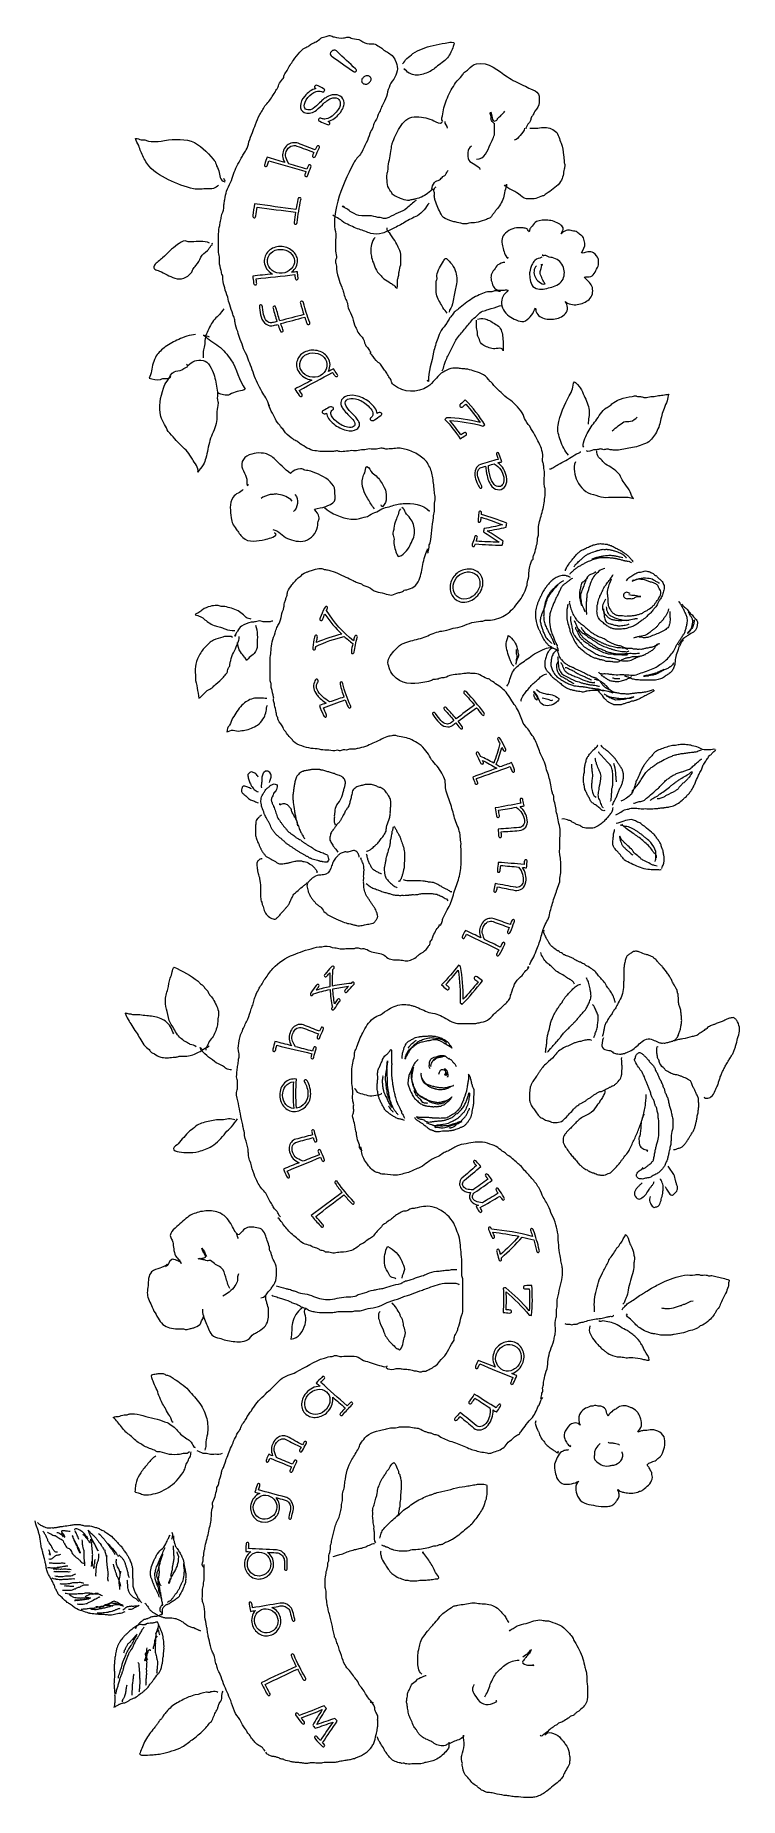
# Model space of a CAD drawing. Header units: millimetres. Extents: x 378.1 to 391.6, y -209.8 to -175.9.
import ezdxf

# ---------------------------------------------------------------- set-up
doc = ezdxf.new("R2010")
doc.units = ezdxf.units.MM
doc.header["$MEASUREMENT"] = 0
doc.layers.add('RightSide', color=7, linetype='Continuous', lineweight=0)

# ---------------------------------------------------------------- blocks, each defined once
blk = doc.blocks.new('Block_0')
at = {"layer": 'RightSide', "color": 18, "lineweight": 5, "true_color": 0x000000}
for points, knots in [([(385.975, -183.293), (385.987, -183.283), (385.998, -183.273), (386.01, -183.262), (386.219, -183.267), (386.435, -183.296), (386.652, -183.351), (386.571, -183.23), (386.479, -183.114), (386.376, -183.003), (386.358, -183.019), (386.339, -183.035), (386.321, -183.05), (386.311, -183.059), (386.302, -183.062), (386.294, -183.061), (386.286, -183.061), (386.279, -183.057), (386.272, -183.05), (386.265, -183.043), (386.262, -183.035), (386.262, -183.027), (386.261, -183.019), (386.266, -183.011), (386.275, -183.002), (386.307, -182.975), (386.338, -182.947), (386.369, -182.919), (386.515, -183.069), (386.641, -183.23), (386.747, -183.399), (386.733, -183.407), (386.72, -183.415), (386.706, -183.423), (386.492, -183.362), (386.278, -183.327), (386.07, -183.317), (386.148, -183.405), (386.219, -183.496), (386.283, -183.591), (386.303, -183.578), (386.324, -183.566), (386.344, -183.553), (386.355, -183.546), (386.364, -183.544), (386.372, -183.546), (386.379, -183.547), (386.385, -183.551), (386.39, -183.558), (386.395, -183.566), (386.396, -183.573), (386.394, -183.58), (386.393, -183.588), (386.387, -183.595), (386.375, -183.601), (386.339, -183.622), (386.303, -183.644), (386.267, -183.665), (386.184, -183.534), (386.086, -183.41), (385.975, -183.293)], [0, 0, 0, 0, 1, 1, 1, 2, 2, 2, 3, 3, 3, 4, 4, 4, 5, 5, 5, 6, 6, 6, 7, 7, 7, 8, 8, 8, 9, 9, 9, 10, 10, 10, 11, 11, 11, 12, 12, 12, 13, 13, 13, 14, 14, 14, 15, 15, 15, 16, 16, 16, 17, 17, 17, 18, 18, 18, 19, 19, 19, 20, 20, 20, 20]), ([(387.069, -184.108), (387.045, -184.115), (387.02, -184.122), (386.995, -184.129), (387.084, -184.197), (387.14, -184.288), (387.16, -184.391), (387.174, -184.465), (387.166, -184.527), (387.139, -184.572), (387.112, -184.618), (387.074, -184.642), (387.027, -184.646), (386.975, -184.651), (386.927, -184.63), (386.882, -184.584), (386.837, -184.538), (386.807, -184.47), (386.787, -184.376), (386.781, -184.351), (386.776, -184.323), (386.772, -184.293), (386.767, -184.263), (386.763, -184.23), (386.76, -184.194), (386.732, -184.202), (386.704, -184.209), (386.676, -184.217), (386.648, -184.225), (386.627, -184.245), (386.614, -184.277), (386.6, -184.309), (386.6, -184.349), (386.612, -184.401), (386.621, -184.441), (386.644, -184.495), (386.679, -184.565), (386.686, -184.578), (386.689, -184.586), (386.689, -184.59), (386.69, -184.596), (386.689, -184.602), (386.684, -184.608), (386.68, -184.613), (386.674, -184.616), (386.666, -184.617), (386.659, -184.618), (386.653, -184.617), (386.648, -184.613), (386.641, -184.608), (386.629, -184.586), (386.612, -184.548), (386.584, -184.487), (386.565, -184.442), (386.558, -184.41), (386.544, -184.347), (386.546, -184.294), (386.568, -184.25), (386.589, -184.205), (386.619, -184.176), (386.66, -184.164), (386.773, -184.13), (386.886, -184.096), (386.999, -184.062), (386.991, -184.036), (386.982, -184.009), (386.972, -183.983), (386.967, -183.969), (386.966, -183.957), (386.968, -183.95), (386.97, -183.942), (386.975, -183.937), (386.983, -183.934), (386.99, -183.932), (386.997, -183.933), (387.004, -183.937), (387.012, -183.942), (387.018, -183.952), (387.023, -183.966), (387.04, -184.013), (387.055, -184.061), (387.069, -184.108)], [0, 0, 0, 0, 1, 1, 1, 2, 2, 2, 3, 3, 3, 4, 4, 4, 5, 5, 5, 6, 6, 6, 7, 7, 7, 8, 8, 8, 9, 9, 9, 10, 10, 10, 11, 11, 11, 12, 12, 12, 13, 13, 13, 14, 14, 14, 15, 15, 15, 16, 16, 16, 17, 17, 17, 18, 18, 18, 19, 19, 19, 20, 20, 20, 21, 21, 21, 22, 22, 22, 23, 23, 23, 24, 24, 24, 25, 25, 25, 26, 26, 26, 27, 27, 27, 27]), ([(386.813, -184.179), (386.813, -184.207), (386.816, -184.236), (386.82, -184.266), (386.825, -184.296), (386.831, -184.327), (386.838, -184.359), (386.856, -184.441), (386.883, -184.502), (386.923, -184.544), (386.953, -184.576), (386.985, -184.591), (387.02, -184.587), (387.052, -184.583), (387.077, -184.566), (387.095, -184.534), (387.113, -184.503), (387.118, -184.458), (387.107, -184.403), (387.097, -184.35), (387.078, -184.302), (387.049, -184.262), (387.02, -184.221), (386.979, -184.183), (386.926, -184.148), (386.888, -184.158), (386.851, -184.169), (386.813, -184.179)], [0, 0, 0, 0, 1, 1, 1, 2, 2, 2, 3, 3, 3, 4, 4, 4, 5, 5, 5, 6, 6, 6, 7, 7, 7, 8, 8, 8, 9, 9, 9, 9]), ([(387.165, -185.288), (387.162, -185.314), (387.158, -185.34), (387.154, -185.366), (387.033, -185.394), (386.912, -185.418), (386.791, -185.437), (386.895, -185.499), (386.998, -185.565), (387.098, -185.637), (387.091, -185.662), (387.084, -185.688), (387.076, -185.713), (386.904, -185.712), (386.732, -185.704), (386.562, -185.688), (386.559, -185.697), (386.557, -185.705), (386.554, -185.713), (386.55, -185.725), (386.544, -185.733), (386.537, -185.736), (386.531, -185.74), (386.523, -185.74), (386.516, -185.738), (386.508, -185.735), (386.504, -185.73), (386.5, -185.724), (386.498, -185.717), (386.498, -185.708), (386.502, -185.696), (386.518, -185.651), (386.533, -185.605), (386.546, -185.56), (386.549, -185.548), (386.554, -185.54), (386.56, -185.536), (386.567, -185.532), (386.574, -185.531), (386.581, -185.533), (386.589, -185.535), (386.595, -185.539), (386.598, -185.546), (386.601, -185.552), (386.601, -185.562), (386.598, -185.574), (386.592, -185.595), (386.585, -185.617), (386.579, -185.638), (386.724, -185.648), (386.87, -185.653), (387.017, -185.652), (386.919, -185.582), (386.818, -185.517), (386.716, -185.456), (386.721, -185.435), (386.725, -185.414), (386.729, -185.392), (386.848, -185.373), (386.967, -185.349), (387.086, -185.32), (386.951, -185.267), (386.814, -185.218), (386.676, -185.174), (386.673, -185.196), (386.671, -185.218), (386.668, -185.24), (386.666, -185.253), (386.662, -185.261), (386.656, -185.266), (386.65, -185.271), (386.643, -185.273), (386.635, -185.272), (386.628, -185.271), (386.622, -185.267), (386.617, -185.261), (386.613, -185.255), (386.612, -185.246), (386.614, -185.233), (386.62, -185.187), (386.625, -185.14), (386.628, -185.093), (386.629, -185.081), (386.632, -185.072), (386.638, -185.067), (386.643, -185.062), (386.65, -185.059), (386.658, -185.06), (386.666, -185.06), (386.672, -185.063), (386.677, -185.069), (386.682, -185.075), (386.684, -185.084), (386.682, -185.097), (386.682, -185.105), (386.681, -185.114), (386.681, -185.122), (386.843, -185.17), (387.005, -185.226), (387.165, -185.288)], [0, 0, 0, 0, 1, 1, 1, 2, 2, 2, 3, 3, 3, 4, 4, 4, 5, 5, 5, 6, 6, 6, 7, 7, 7, 8, 8, 8, 9, 9, 9, 10, 10, 10, 11, 11, 11, 12, 12, 12, 13, 13, 13, 14, 14, 14, 15, 15, 15, 16, 16, 16, 17, 17, 17, 18, 18, 18, 19, 19, 19, 20, 20, 20, 21, 21, 21, 22, 22, 22, 23, 23, 23, 24, 24, 24, 25, 25, 25, 26, 26, 26, 27, 27, 27, 28, 28, 28, 29, 29, 29, 30, 30, 30, 31, 31, 31, 32, 32, 32, 33, 33, 33, 33]), ([(386.573, -186.205), (386.645, -186.242), (386.691, -186.303), (386.704, -186.391), (386.717, -186.479), (386.693, -186.568), (386.631, -186.651), (386.568, -186.734), (386.487, -186.786), (386.395, -186.803), (386.302, -186.82), (386.227, -186.798), (386.167, -186.745), (386.107, -186.691), (386.08, -186.621), (386.077, -186.539), (386.075, -186.456), (386.098, -186.384), (386.149, -186.317), (386.198, -186.25), (386.261, -186.207), (386.343, -186.185), (386.424, -186.162), (386.501, -186.167), (386.573, -186.205)], [0, 0, 0, 0, 1, 1, 1, 2, 2, 2, 3, 3, 3, 4, 4, 4, 5, 5, 5, 6, 6, 6, 7, 7, 7, 8, 8, 8, 8]), ([(386.543, -186.256), (386.485, -186.224), (386.422, -186.219), (386.354, -186.237), (386.287, -186.256), (386.234, -186.292), (386.192, -186.348), (386.151, -186.404), (386.131, -186.464), (386.134, -186.532), (386.136, -186.6), (386.16, -186.657), (386.21, -186.7), (386.26, -186.742), (386.322, -186.759), (386.397, -186.744), (386.472, -186.73), (386.537, -186.688), (386.587, -186.621), (386.637, -186.554), (386.657, -186.483), (386.647, -186.411), (386.637, -186.339), (386.601, -186.289), (386.543, -186.256)], [0, 0, 0, 0, 1, 1, 1, 2, 2, 2, 3, 3, 3, 4, 4, 4, 5, 5, 5, 6, 6, 6, 7, 7, 7, 8, 8, 8, 8])]:
    blk.add_open_spline(points, degree=3, knots=knots, dxfattribs=at)
blk = doc.blocks.new('Block_1')
at = {"layer": 'RightSide', "color": 18, "lineweight": 5, "true_color": 0x000000}
for points, knots in [([(384.039, -187.468), (383.855, -187.511), (383.671, -187.575), (383.491, -187.662), (383.49, -187.669), (383.489, -187.676), (383.488, -187.683), (383.486, -187.699), (383.482, -187.711), (383.477, -187.718), (383.471, -187.724), (383.464, -187.727), (383.456, -187.727), (383.451, -187.726), (383.446, -187.724), (383.442, -187.72), (383.438, -187.716), (383.435, -187.711), (383.434, -187.704), (383.433, -187.698), (383.433, -187.689), (383.434, -187.677), (383.443, -187.612), (383.453, -187.547), (383.467, -187.483), (383.47, -187.467), (383.475, -187.455), (383.482, -187.449), (383.489, -187.443), (383.496, -187.44), (383.504, -187.442), (383.511, -187.444), (383.517, -187.449), (383.52, -187.457), (383.524, -187.465), (383.524, -187.478), (383.52, -187.494), (383.514, -187.524), (383.508, -187.555), (383.503, -187.586), (383.663, -187.515), (383.827, -187.461), (383.991, -187.423), (383.872, -187.309), (383.763, -187.181), (383.665, -187.038), (383.653, -187.067), (383.64, -187.097), (383.629, -187.127), (383.623, -187.143), (383.616, -187.153), (383.609, -187.158), (383.601, -187.164), (383.594, -187.165), (383.586, -187.163), (383.579, -187.16), (383.574, -187.155), (383.572, -187.146), (383.57, -187.137), (383.572, -187.125), (383.578, -187.109), (383.602, -187.047), (383.628, -186.986), (383.658, -186.926), (383.665, -186.91), (383.674, -186.899), (383.682, -186.894), (383.69, -186.89), (383.697, -186.889), (383.705, -186.893), (383.71, -186.895), (383.713, -186.899), (383.715, -186.905), (383.717, -186.911), (383.718, -186.918), (383.716, -186.923), (383.716, -186.929), (383.709, -186.944), (383.698, -186.967), (383.843, -187.197), (384.019, -187.393), (384.216, -187.551), (384.223, -187.525), (384.23, -187.499), (384.238, -187.474), (384.242, -187.462), (384.247, -187.455), (384.253, -187.451), (384.26, -187.447), (384.267, -187.446), (384.274, -187.449), (384.282, -187.451), (384.287, -187.455), (384.29, -187.462), (384.293, -187.468), (384.293, -187.477), (384.29, -187.488), (384.262, -187.58), (384.241, -187.673), (384.23, -187.767), (384.228, -187.778), (384.224, -187.787), (384.219, -187.791), (384.214, -187.796), (384.207, -187.798), (384.199, -187.797), (384.191, -187.796), (384.185, -187.793), (384.18, -187.787), (384.176, -187.781), (384.175, -187.773), (384.176, -187.761), (384.183, -187.708), (384.192, -187.656), (384.204, -187.604), (384.147, -187.561), (384.092, -187.516), (384.039, -187.468)], [0, 0, 0, 0, 1, 1, 1, 2, 2, 2, 3, 3, 3, 4, 4, 4, 5, 5, 5, 6, 6, 6, 7, 7, 7, 8, 8, 8, 9, 9, 9, 10, 10, 10, 11, 11, 11, 12, 12, 12, 13, 13, 13, 14, 14, 14, 15, 15, 15, 16, 16, 16, 17, 17, 17, 18, 18, 18, 19, 19, 19, 20, 20, 20, 21, 21, 21, 22, 22, 22, 23, 23, 23, 24, 24, 24, 25, 25, 25, 26, 26, 26, 27, 27, 27, 28, 28, 28, 29, 29, 29, 30, 30, 30, 31, 31, 31, 32, 32, 32, 33, 33, 33, 34, 34, 34, 35, 35, 35, 36, 36, 36, 37, 37, 37, 38, 38, 38, 39, 39, 39, 39]), ([(383.561, -188.793), (383.603, -188.779), (383.646, -188.764), (383.689, -188.75), (383.598, -188.686), (383.54, -188.629), (383.51, -188.588), (383.481, -188.548), (383.462, -188.507), (383.454, -188.469), (383.445, -188.427), (383.449, -188.385), (383.464, -188.347), (383.48, -188.307), (383.494, -188.288), (383.505, -188.286), (383.513, -188.285), (383.52, -188.288), (383.526, -188.294), (383.533, -188.3), (383.536, -188.308), (383.538, -188.319), (383.539, -188.324), (383.539, -188.329), (383.538, -188.333), (383.537, -188.337), (383.533, -188.344), (383.527, -188.356), (383.515, -188.377), (383.508, -188.396), (383.506, -188.411), (383.503, -188.426), (383.503, -188.441), (383.506, -188.454), (383.512, -188.485), (383.529, -188.519), (383.558, -188.556), (383.588, -188.594), (383.652, -188.655), (383.755, -188.727), (383.848, -188.696), (383.94, -188.665), (384.033, -188.634), (384.003, -188.553), (383.979, -188.47), (383.961, -188.387), (383.958, -188.373), (383.958, -188.363), (383.962, -188.356), (383.965, -188.349), (383.971, -188.345), (383.979, -188.343), (383.987, -188.342), (383.993, -188.344), (384, -188.349), (384.006, -188.353), (384.01, -188.363), (384.013, -188.376), (384.045, -188.52), (384.094, -188.661), (384.16, -188.797), (384.166, -188.809), (384.168, -188.819), (384.166, -188.827), (384.165, -188.834), (384.16, -188.839), (384.153, -188.843), (384.147, -188.846), (384.14, -188.846), (384.133, -188.843), (384.126, -188.839), (384.119, -188.831), (384.113, -188.818), (384.092, -188.775), (384.073, -188.732), (384.055, -188.688), (383.916, -188.739), (383.777, -188.791), (383.637, -188.842), (383.654, -188.883), (383.671, -188.923), (383.69, -188.963), (383.697, -188.979), (383.7, -188.991), (383.698, -189), (383.697, -189.009), (383.693, -189.015), (383.685, -189.018), (383.678, -189.021), (383.671, -189.021), (383.663, -189.016), (383.656, -189.012), (383.648, -189.001), (383.64, -188.985), (383.611, -188.922), (383.584, -188.858), (383.561, -188.793)], [0, 0, 0, 0, 1, 1, 1, 2, 2, 2, 3, 3, 3, 4, 4, 4, 5, 5, 5, 6, 6, 6, 7, 7, 7, 8, 8, 8, 9, 9, 9, 10, 10, 10, 11, 11, 11, 12, 12, 12, 13, 13, 13, 14, 14, 14, 15, 15, 15, 16, 16, 16, 17, 17, 17, 18, 18, 18, 19, 19, 19, 20, 20, 20, 21, 21, 21, 22, 22, 22, 23, 23, 23, 24, 24, 24, 25, 25, 25, 26, 26, 26, 27, 27, 27, 28, 28, 28, 29, 29, 29, 30, 30, 30, 31, 31, 31, 32, 32, 32, 32])]:
    blk.add_open_spline(points, degree=3, knots=knots, dxfattribs=at)
blk = doc.blocks.new('Block_2')
at = {"layer": 'RightSide', "color": 18, "lineweight": 5, "true_color": 0x000000}
for points, knots in [([(386.193, -189.052), (386.309, -188.963), (386.426, -188.875), (386.543, -188.787), (386.483, -188.713), (386.42, -188.642), (386.355, -188.571), (386.344, -188.56), (386.339, -188.55), (386.338, -188.542), (386.337, -188.534), (386.339, -188.527), (386.345, -188.522), (386.351, -188.517), (386.358, -188.515), (386.366, -188.517), (386.375, -188.519), (386.384, -188.525), (386.395, -188.537), (386.513, -188.663), (386.622, -188.795), (386.722, -188.931), (386.731, -188.943), (386.736, -188.954), (386.735, -188.962), (386.735, -188.97), (386.732, -188.976), (386.725, -188.98), (386.719, -188.985), (386.712, -188.986), (386.704, -188.983), (386.696, -188.98), (386.687, -188.973), (386.678, -188.961), (386.648, -188.919), (386.616, -188.878), (386.584, -188.837), (386.466, -188.924), (386.348, -189.011), (386.229, -189.097), (386.256, -189.13), (386.281, -189.163), (386.306, -189.197), (386.314, -189.208), (386.318, -189.217), (386.317, -189.225), (386.316, -189.233), (386.313, -189.239), (386.306, -189.243), (386.3, -189.247), (386.293, -189.248), (386.285, -189.247), (386.278, -189.244), (386.27, -189.238), (386.262, -189.227), (386.237, -189.194), (386.212, -189.162), (386.186, -189.129), (386.165, -189.145), (386.143, -189.161), (386.122, -189.177), (386.086, -189.203), (386.043, -189.211), (385.993, -189.202), (385.943, -189.192), (385.899, -189.165), (385.858, -189.119), (385.824, -189.081), (385.79, -189.037), (385.756, -188.989), (385.743, -188.97), (385.736, -188.958), (385.737, -188.952), (385.736, -188.945), (385.739, -188.94), (385.745, -188.934), (385.751, -188.929), (385.757, -188.927), (385.764, -188.927), (385.772, -188.928), (385.778, -188.932), (385.785, -188.938), (385.787, -188.94), (385.791, -188.945), (385.796, -188.952), (385.835, -189.007), (385.869, -189.051), (385.9, -189.085), (385.932, -189.121), (385.964, -189.142), (385.999, -189.149), (386.034, -189.155), (386.063, -189.15), (386.086, -189.132), (386.107, -189.116), (386.128, -189.1), (386.15, -189.084), (386.093, -189.015), (386.033, -188.947), (385.971, -188.88), (385.961, -188.87), (385.957, -188.861), (385.956, -188.853), (385.956, -188.846), (385.958, -188.839), (385.964, -188.834), (385.97, -188.829), (385.977, -188.827), (385.985, -188.828), (385.993, -188.829), (386.002, -188.835), (386.011, -188.845), (386.075, -188.912), (386.135, -188.981), (386.193, -189.052)], [0, 0, 0, 0, 1, 1, 1, 2, 2, 2, 3, 3, 3, 4, 4, 4, 5, 5, 5, 6, 6, 6, 7, 7, 7, 8, 8, 8, 9, 9, 9, 10, 10, 10, 11, 11, 11, 12, 12, 12, 13, 13, 13, 14, 14, 14, 15, 15, 15, 16, 16, 16, 17, 17, 17, 18, 18, 18, 19, 19, 19, 20, 20, 20, 21, 21, 21, 22, 22, 22, 23, 23, 23, 24, 24, 24, 25, 25, 25, 26, 26, 26, 27, 27, 27, 28, 28, 28, 29, 29, 29, 30, 30, 30, 31, 31, 31, 32, 32, 32, 33, 33, 33, 34, 34, 34, 35, 35, 35, 36, 36, 36, 37, 37, 37, 38, 38, 38, 38]), ([(387.036, -189.977), (387.111, -189.949), (387.185, -189.921), (387.26, -189.894), (387.278, -189.939), (387.295, -189.984), (387.312, -190.03), (387.317, -190.044), (387.318, -190.055), (387.315, -190.062), (387.312, -190.07), (387.307, -190.075), (387.3, -190.077), (387.292, -190.08), (387.285, -190.079), (387.278, -190.074), (387.272, -190.07), (387.266, -190.061), (387.261, -190.047), (387.251, -190.021), (387.242, -189.995), (387.232, -189.97), (387.015, -190.047), (386.798, -190.124), (386.581, -190.202), (386.589, -190.224), (386.597, -190.246), (386.605, -190.268), (386.609, -190.279), (386.61, -190.288), (386.607, -190.295), (386.604, -190.302), (386.598, -190.306), (386.591, -190.309), (386.583, -190.311), (386.576, -190.31), (386.57, -190.307), (386.563, -190.304), (386.558, -190.296), (386.554, -190.285), (386.54, -190.247), (386.526, -190.21), (386.511, -190.172), (386.665, -190.115), (386.819, -190.058), (386.973, -190), (386.882, -189.946), (386.791, -189.896), (386.699, -189.85), (386.703, -189.859), (386.707, -189.867), (386.711, -189.876), (386.716, -189.888), (386.718, -189.898), (386.716, -189.905), (386.713, -189.912), (386.709, -189.917), (386.702, -189.92), (386.694, -189.923), (386.687, -189.923), (386.68, -189.92), (386.673, -189.917), (386.667, -189.909), (386.661, -189.897), (386.636, -189.844), (386.61, -189.791), (386.583, -189.738), (386.576, -189.726), (386.574, -189.717), (386.576, -189.709), (386.578, -189.702), (386.582, -189.697), (386.59, -189.693), (386.596, -189.69), (386.603, -189.689), (386.611, -189.692), (386.618, -189.695), (386.625, -189.703), (386.631, -189.715), (386.641, -189.734), (386.651, -189.753), (386.661, -189.773), (386.746, -189.813), (386.831, -189.858), (386.915, -189.905), (386.96, -189.784), (387, -189.659), (387.033, -189.529), (387.022, -189.507), (387.011, -189.486), (386.999, -189.465), (386.992, -189.451), (386.989, -189.441), (386.99, -189.433), (386.991, -189.425), (386.995, -189.419), (387.002, -189.416), (387.009, -189.412), (387.016, -189.412), (387.024, -189.415), (387.032, -189.419), (387.039, -189.427), (387.047, -189.441), (387.079, -189.501), (387.11, -189.562), (387.14, -189.623), (387.146, -189.636), (387.149, -189.647), (387.147, -189.655), (387.145, -189.662), (387.141, -189.668), (387.133, -189.671), (387.126, -189.674), (387.119, -189.674), (387.111, -189.67), (387.104, -189.666), (387.098, -189.658), (387.091, -189.644), (387.085, -189.631), (387.078, -189.618), (387.072, -189.605), (387.04, -189.718), (387.004, -189.827), (386.963, -189.933), (386.987, -189.947), (387.012, -189.962), (387.036, -189.977)], [0, 0, 0, 0, 1, 1, 1, 2, 2, 2, 3, 3, 3, 4, 4, 4, 5, 5, 5, 6, 6, 6, 7, 7, 7, 8, 8, 8, 9, 9, 9, 10, 10, 10, 11, 11, 11, 12, 12, 12, 13, 13, 13, 14, 14, 14, 15, 15, 15, 16, 16, 16, 17, 17, 17, 18, 18, 18, 19, 19, 19, 20, 20, 20, 21, 21, 21, 22, 22, 22, 23, 23, 23, 24, 24, 24, 25, 25, 25, 26, 26, 26, 27, 27, 27, 28, 28, 28, 29, 29, 29, 30, 30, 30, 31, 31, 31, 32, 32, 32, 33, 33, 33, 34, 34, 34, 35, 35, 35, 36, 36, 36, 37, 37, 37, 38, 38, 38, 39, 39, 39, 40, 40, 40, 41, 41, 41, 42, 42, 42, 42]), ([(387.499, -190.727), (387.474, -190.731), (387.448, -190.736), (387.422, -190.74), (387.502, -190.81), (387.549, -190.896), (387.56, -190.993), (387.568, -191.053), (387.557, -191.1), (387.531, -191.133), (387.497, -191.176), (387.455, -191.198), (387.405, -191.201), (387.29, -191.209), (387.175, -191.216), (387.059, -191.224), (387.061, -191.248), (387.063, -191.273), (387.064, -191.297), (387.065, -191.31), (387.063, -191.319), (387.058, -191.325), (387.053, -191.331), (387.046, -191.334), (387.038, -191.335), (387.03, -191.335), (387.024, -191.332), (387.019, -191.327), (387.013, -191.322), (387.01, -191.313), (387.01, -191.3), (387.007, -191.258), (387.005, -191.216), (387.001, -191.174), (387.134, -191.163), (387.268, -191.153), (387.401, -191.142), (387.435, -191.14), (387.463, -191.125), (387.483, -191.098), (387.504, -191.072), (387.512, -191.039), (387.507, -191.002), (387.496, -190.904), (387.442, -190.818), (387.349, -190.752), (387.235, -190.771), (387.121, -190.791), (387.008, -190.81), (387.014, -190.843), (387.019, -190.876), (387.024, -190.909), (387.026, -190.922), (387.025, -190.932), (387.021, -190.938), (387.017, -190.944), (387.01, -190.948), (387.002, -190.949), (386.995, -190.95), (386.988, -190.948), (386.982, -190.943), (386.976, -190.938), (386.972, -190.93), (386.97, -190.917), (386.963, -190.867), (386.954, -190.816), (386.944, -190.766), (387.108, -190.736), (387.272, -190.706), (387.435, -190.676), (387.432, -190.659), (387.429, -190.643), (387.425, -190.626), (387.422, -190.612), (387.422, -190.601), (387.426, -190.594), (387.429, -190.587), (387.435, -190.582), (387.443, -190.581), (387.45, -190.579), (387.457, -190.581), (387.464, -190.586), (387.47, -190.591), (387.475, -190.601), (387.478, -190.616), (387.486, -190.653), (387.493, -190.69), (387.499, -190.727)], [0, 0, 0, 0, 1, 1, 1, 2, 2, 2, 3, 3, 3, 4, 4, 4, 5, 5, 5, 6, 6, 6, 7, 7, 7, 8, 8, 8, 9, 9, 9, 10, 10, 10, 11, 11, 11, 12, 12, 12, 13, 13, 13, 14, 14, 14, 15, 15, 15, 16, 16, 16, 17, 17, 17, 18, 18, 18, 19, 19, 19, 20, 20, 20, 21, 21, 21, 22, 22, 22, 23, 23, 23, 24, 24, 24, 25, 25, 25, 26, 26, 26, 27, 27, 27, 28, 28, 28, 29, 29, 29, 29]), ([(387.547, -191.916), (387.521, -191.914), (387.495, -191.911), (387.469, -191.909), (387.527, -191.997), (387.549, -192.092), (387.533, -192.188), (387.523, -192.248), (387.501, -192.29), (387.467, -192.316), (387.422, -192.348), (387.375, -192.359), (387.326, -192.35), (387.213, -192.327), (387.1, -192.305), (386.986, -192.283), (386.981, -192.307), (386.976, -192.331), (386.97, -192.355), (386.968, -192.368), (386.963, -192.376), (386.957, -192.381), (386.95, -192.385), (386.943, -192.386), (386.935, -192.385), (386.928, -192.383), (386.922, -192.379), (386.919, -192.372), (386.915, -192.366), (386.914, -192.356), (386.917, -192.344), (386.927, -192.302), (386.936, -192.261), (386.944, -192.219), (387.075, -192.243), (387.207, -192.267), (387.338, -192.291), (387.372, -192.297), (387.403, -192.291), (387.43, -192.27), (387.457, -192.249), (387.473, -192.22), (387.479, -192.183), (387.495, -192.085), (387.467, -191.989), (387.395, -191.902), (387.28, -191.891), (387.165, -191.881), (387.05, -191.87), (387.047, -191.903), (387.043, -191.937), (387.039, -191.97), (387.037, -191.983), (387.034, -191.992), (387.028, -191.997), (387.022, -192.002), (387.015, -192.004), (387.007, -192.003), (386.999, -192.002), (386.993, -191.998), (386.989, -191.992), (386.985, -191.986), (386.983, -191.977), (386.985, -191.964), (386.991, -191.913), (386.997, -191.862), (387.001, -191.811), (387.167, -191.825), (387.333, -191.838), (387.499, -191.851), (387.501, -191.834), (387.502, -191.817), (387.503, -191.8), (387.505, -191.785), (387.508, -191.776), (387.513, -191.769), (387.518, -191.763), (387.525, -191.761), (387.533, -191.761), (387.541, -191.762), (387.547, -191.765), (387.552, -191.772), (387.556, -191.778), (387.558, -191.789), (387.557, -191.803), (387.554, -191.841), (387.551, -191.879), (387.547, -191.916)], [0, 0, 0, 0, 1, 1, 1, 2, 2, 2, 3, 3, 3, 4, 4, 4, 5, 5, 5, 6, 6, 6, 7, 7, 7, 8, 8, 8, 9, 9, 9, 10, 10, 10, 11, 11, 11, 12, 12, 12, 13, 13, 13, 14, 14, 14, 15, 15, 15, 16, 16, 16, 17, 17, 17, 18, 18, 18, 19, 19, 19, 20, 20, 20, 21, 21, 21, 22, 22, 22, 23, 23, 23, 24, 24, 24, 25, 25, 25, 26, 26, 26, 27, 27, 27, 28, 28, 28, 29, 29, 29, 29]), ([(386.37, -193.12), (386.469, -193.167), (386.568, -193.214), (386.667, -193.261), (386.65, -193.214), (386.641, -193.172), (386.641, -193.137), (386.642, -193.102), (386.65, -193.067), (386.666, -193.031), (386.684, -192.992), (386.705, -192.961), (386.73, -192.939), (386.755, -192.917), (386.785, -192.901), (386.821, -192.893), (386.857, -192.884), (386.891, -192.885), (386.922, -192.896), (387.027, -192.933), (387.131, -192.97), (387.235, -193.007), (387.243, -192.985), (387.251, -192.964), (387.259, -192.942), (387.264, -192.928), (387.27, -192.919), (387.277, -192.915), (387.284, -192.911), (387.291, -192.91), (387.298, -192.912), (387.306, -192.915), (387.311, -192.92), (387.314, -192.927), (387.316, -192.934), (387.315, -192.945), (387.31, -192.96), (387.287, -193.023), (387.262, -193.086), (387.236, -193.148), (387.23, -193.162), (387.224, -193.171), (387.216, -193.175), (387.209, -193.179), (387.202, -193.18), (387.195, -193.177), (387.188, -193.174), (387.183, -193.169), (387.181, -193.161), (387.179, -193.154), (387.181, -193.143), (387.186, -193.129), (387.195, -193.108), (387.204, -193.086), (387.213, -193.065), (387.11, -193.027), (387.008, -192.989), (386.905, -192.951), (386.869, -192.938), (386.833, -192.94), (386.798, -192.958), (386.763, -192.975), (386.735, -193.008), (386.714, -193.055), (386.697, -193.092), (386.692, -193.127), (386.696, -193.161), (386.7, -193.185), (386.714, -193.229), (386.736, -193.295), (386.838, -193.343), (386.94, -193.392), (387.041, -193.44), (387.052, -193.419), (387.063, -193.398), (387.073, -193.377), (387.08, -193.364), (387.087, -193.356), (387.094, -193.352), (387.101, -193.348), (387.108, -193.348), (387.116, -193.351), (387.123, -193.354), (387.127, -193.36), (387.129, -193.368), (387.131, -193.376), (387.128, -193.386), (387.122, -193.4), (387.091, -193.461), (387.059, -193.522), (387.026, -193.582), (387.019, -193.595), (387.011, -193.603), (387.003, -193.607), (386.996, -193.61), (386.988, -193.61), (386.982, -193.606), (386.974, -193.603), (386.971, -193.597), (386.969, -193.589), (386.968, -193.581), (386.971, -193.57), (386.979, -193.558), (386.99, -193.537), (387.001, -193.516), (387.012, -193.495), (386.806, -193.394), (386.6, -193.292), (386.394, -193.19), (386.383, -193.211), (386.372, -193.232), (386.36, -193.252), (386.354, -193.263), (386.347, -193.27), (386.34, -193.273), (386.333, -193.275), (386.326, -193.274), (386.319, -193.27), (386.312, -193.267), (386.308, -193.262), (386.306, -193.254), (386.304, -193.247), (386.306, -193.238), (386.312, -193.228), (386.332, -193.192), (386.352, -193.156), (386.37, -193.12)], [0, 0, 0, 0, 1, 1, 1, 2, 2, 2, 3, 3, 3, 4, 4, 4, 5, 5, 5, 6, 6, 6, 7, 7, 7, 8, 8, 8, 9, 9, 9, 10, 10, 10, 11, 11, 11, 12, 12, 12, 13, 13, 13, 14, 14, 14, 15, 15, 15, 16, 16, 16, 17, 17, 17, 18, 18, 18, 19, 19, 19, 20, 20, 20, 21, 21, 21, 22, 22, 22, 23, 23, 23, 24, 24, 24, 25, 25, 25, 26, 26, 26, 27, 27, 27, 28, 28, 28, 29, 29, 29, 30, 30, 30, 31, 31, 31, 32, 32, 32, 33, 33, 33, 34, 34, 34, 35, 35, 35, 36, 36, 36, 37, 37, 37, 38, 38, 38, 39, 39, 39, 40, 40, 40, 41, 41, 41, 42, 42, 42, 42]), ([(386.239, -193.788), (386.252, -193.797), (386.264, -193.806), (386.277, -193.816), (386.312, -194.016), (386.33, -194.225), (386.329, -194.442), (386.43, -194.334), (386.526, -194.223), (386.615, -194.109), (386.595, -194.094), (386.575, -194.08), (386.555, -194.066), (386.545, -194.059), (386.539, -194.051), (386.538, -194.043), (386.537, -194.036), (386.54, -194.028), (386.545, -194.021), (386.551, -194.013), (386.558, -194.009), (386.566, -194.007), (386.574, -194.005), (386.583, -194.008), (386.594, -194.015), (386.628, -194.04), (386.663, -194.064), (386.697, -194.088), (386.578, -194.246), (386.447, -194.398), (386.304, -194.543), (386.293, -194.532), (386.281, -194.522), (386.27, -194.511), (386.276, -194.294), (386.263, -194.085), (386.232, -193.884), (386.158, -193.978), (386.078, -194.07), (385.993, -194.159), (386.011, -194.175), (386.029, -194.191), (386.047, -194.207), (386.057, -194.215), (386.061, -194.223), (386.061, -194.231), (386.061, -194.238), (386.058, -194.245), (386.052, -194.252), (386.046, -194.258), (386.039, -194.262), (386.031, -194.262), (386.022, -194.263), (386.014, -194.259), (386.004, -194.251), (385.974, -194.223), (385.943, -194.195), (385.912, -194.167), (386.03, -194.046), (386.139, -193.919), (386.239, -193.788)], [0, 0, 0, 0, 1, 1, 1, 2, 2, 2, 3, 3, 3, 4, 4, 4, 5, 5, 5, 6, 6, 6, 7, 7, 7, 8, 8, 8, 9, 9, 9, 10, 10, 10, 11, 11, 11, 12, 12, 12, 13, 13, 13, 14, 14, 14, 15, 15, 15, 16, 16, 16, 17, 17, 17, 18, 18, 18, 19, 19, 19, 20, 20, 20, 20])]:
    blk.add_open_spline(points, degree=3, knots=knots, dxfattribs=at)
blk = doc.blocks.new('Block_3')
at = {"layer": 'RightSide', "color": 18, "lineweight": 5, "true_color": 0x000000}
for points, knots in [([(383.816, -194.191), (383.936, -194.167), (384.054, -194.15), (384.172, -194.138), (384.184, -194.126), (384.192, -194.119), (384.196, -194.116), (384.2, -194.114), (384.205, -194.113), (384.211, -194.114), (384.216, -194.115), (384.222, -194.117), (384.226, -194.121), (384.231, -194.126), (384.234, -194.132), (384.233, -194.14), (384.233, -194.147), (384.228, -194.156), (384.219, -194.166), (384.177, -194.209), (384.138, -194.252), (384.099, -194.297), (384.091, -194.307), (384.083, -194.313), (384.075, -194.314), (384.067, -194.316), (384.061, -194.314), (384.055, -194.309), (384.048, -194.304), (384.045, -194.298), (384.045, -194.291), (384.045, -194.283), (384.049, -194.275), (384.058, -194.264), (384.078, -194.241), (384.098, -194.218), (384.119, -194.195), (384.02, -194.206), (383.92, -194.223), (383.82, -194.243), (383.826, -194.342), (383.837, -194.438), (383.853, -194.531), (383.87, -194.506), (383.888, -194.481), (383.906, -194.456), (383.913, -194.446), (383.921, -194.44), (383.928, -194.438), (383.936, -194.436), (383.943, -194.437), (383.949, -194.442), (383.955, -194.446), (383.959, -194.452), (383.96, -194.46), (383.961, -194.467), (383.957, -194.476), (383.95, -194.486), (383.915, -194.533), (383.882, -194.581), (383.851, -194.63), (383.844, -194.641), (383.837, -194.646), (383.83, -194.649), (383.822, -194.651), (383.815, -194.65), (383.809, -194.646), (383.804, -194.644), (383.8, -194.64), (383.798, -194.635), (383.796, -194.63), (383.795, -194.625), (383.796, -194.621), (383.797, -194.617), (383.802, -194.608), (383.811, -194.594), (383.789, -194.484), (383.774, -194.371), (383.766, -194.254), (383.661, -194.278), (383.556, -194.306), (383.45, -194.34), (383.44, -194.355), (383.434, -194.364), (383.43, -194.367), (383.426, -194.37), (383.421, -194.371), (383.415, -194.372), (383.409, -194.373), (383.403, -194.372), (383.399, -194.369), (383.392, -194.365), (383.388, -194.359), (383.387, -194.351), (383.386, -194.343), (383.391, -194.333), (383.399, -194.32), (383.43, -194.272), (383.463, -194.225), (383.497, -194.179), (383.506, -194.166), (383.515, -194.159), (383.523, -194.157), (383.531, -194.155), (383.538, -194.156), (383.544, -194.16), (383.551, -194.165), (383.554, -194.171), (383.554, -194.179), (383.555, -194.186), (383.55, -194.197), (383.541, -194.209), (383.527, -194.229), (383.513, -194.249), (383.498, -194.269), (383.587, -194.243), (383.675, -194.221), (383.763, -194.202), (383.759, -194.115), (383.758, -194.026), (383.762, -193.936), (383.745, -193.955), (383.729, -193.974), (383.712, -193.993), (383.702, -194.004), (383.693, -194.012), (383.685, -194.013), (383.677, -194.016), (383.67, -194.014), (383.663, -194.009), (383.657, -194.005), (383.654, -193.998), (383.655, -193.99), (383.655, -193.982), (383.66, -193.972), (383.67, -193.96), (383.709, -193.915), (383.748, -193.872), (383.788, -193.829), (383.799, -193.817), (383.809, -193.811), (383.817, -193.81), (383.825, -193.808), (383.833, -193.81), (383.839, -193.815), (383.842, -193.819), (383.845, -193.823), (383.845, -193.829), (383.846, -193.835), (383.846, -193.84), (383.844, -193.845), (383.841, -193.849), (383.834, -193.858), (383.821, -193.872), (383.814, -193.98), (383.812, -194.087), (383.816, -194.191)], [0, 0, 0, 0, 1, 1, 1, 2, 2, 2, 3, 3, 3, 4, 4, 4, 5, 5, 5, 6, 6, 6, 7, 7, 7, 8, 8, 8, 9, 9, 9, 10, 10, 10, 11, 11, 11, 12, 12, 12, 13, 13, 13, 14, 14, 14, 15, 15, 15, 16, 16, 16, 17, 17, 17, 18, 18, 18, 19, 19, 19, 20, 20, 20, 21, 21, 21, 22, 22, 22, 23, 23, 23, 24, 24, 24, 25, 25, 25, 26, 26, 26, 27, 27, 27, 28, 28, 28, 29, 29, 29, 30, 30, 30, 31, 31, 31, 32, 32, 32, 33, 33, 33, 34, 34, 34, 35, 35, 35, 36, 36, 36, 37, 37, 37, 38, 38, 38, 39, 39, 39, 40, 40, 40, 41, 41, 41, 42, 42, 42, 43, 43, 43, 44, 44, 44, 45, 45, 45, 46, 46, 46, 47, 47, 47, 48, 48, 48, 49, 49, 49, 50, 50, 50, 51, 51, 51, 52, 52, 52, 52]), ([(382.705, -195.255), (382.811, -195.282), (382.918, -195.309), (383.024, -195.337), (382.999, -195.292), (382.984, -195.249), (382.98, -195.211), (382.976, -195.173), (382.981, -195.133), (382.996, -195.092), (383.011, -195.047), (383.032, -195.011), (383.058, -194.985), (383.084, -194.959), (383.116, -194.942), (383.152, -194.932), (383.189, -194.923), (383.223, -194.925), (383.254, -194.937), (383.357, -194.978), (383.459, -195.019), (383.562, -195.06), (383.57, -195.041), (383.578, -195.023), (383.586, -195.005), (383.591, -194.993), (383.597, -194.986), (383.604, -194.983), (383.611, -194.98), (383.618, -194.98), (383.625, -194.984), (383.632, -194.986), (383.637, -194.992), (383.64, -194.998), (383.642, -195.005), (383.64, -195.014), (383.635, -195.026), (383.612, -195.077), (383.59, -195.129), (383.57, -195.182), (383.566, -195.194), (383.56, -195.202), (383.553, -195.205), (383.547, -195.208), (383.54, -195.209), (383.532, -195.206), (383.525, -195.204), (383.52, -195.199), (383.517, -195.192), (383.514, -195.185), (383.515, -195.176), (383.52, -195.164), (383.527, -195.146), (383.534, -195.127), (383.541, -195.109), (383.439, -195.07), (383.337, -195.032), (383.235, -194.993), (383.199, -194.98), (383.163, -194.983), (383.127, -195.002), (383.091, -195.023), (383.064, -195.059), (383.045, -195.112), (383.031, -195.154), (383.028, -195.192), (383.037, -195.227), (383.044, -195.252), (383.064, -195.296), (383.1, -195.356), (383.209, -195.384), (383.319, -195.413), (383.428, -195.441), (383.434, -195.422), (383.439, -195.403), (383.445, -195.384), (383.448, -195.372), (383.454, -195.364), (383.46, -195.36), (383.466, -195.357), (383.473, -195.356), (383.481, -195.358), (383.488, -195.36), (383.494, -195.364), (383.497, -195.371), (383.5, -195.377), (383.5, -195.386), (383.496, -195.398), (383.48, -195.452), (383.466, -195.506), (383.453, -195.56), (383.45, -195.572), (383.445, -195.58), (383.44, -195.584), (383.434, -195.589), (383.426, -195.59), (383.419, -195.588), (383.411, -195.587), (383.405, -195.583), (383.402, -195.576), (383.398, -195.57), (383.398, -195.561), (383.401, -195.549), (383.405, -195.53), (383.41, -195.511), (383.415, -195.491), (383.19, -195.437), (382.966, -195.383), (382.741, -195.329), (382.734, -195.357), (382.727, -195.385), (382.721, -195.412), (382.717, -195.427), (382.712, -195.437), (382.706, -195.442), (382.699, -195.448), (382.692, -195.449), (382.684, -195.448), (382.677, -195.446), (382.671, -195.442), (382.668, -195.434), (382.664, -195.427), (382.664, -195.416), (382.668, -195.401), (382.679, -195.352), (382.692, -195.303), (382.705, -195.255)], [0, 0, 0, 0, 1, 1, 1, 2, 2, 2, 3, 3, 3, 4, 4, 4, 5, 5, 5, 6, 6, 6, 7, 7, 7, 8, 8, 8, 9, 9, 9, 10, 10, 10, 11, 11, 11, 12, 12, 12, 13, 13, 13, 14, 14, 14, 15, 15, 15, 16, 16, 16, 17, 17, 17, 18, 18, 18, 19, 19, 19, 20, 20, 20, 21, 21, 21, 22, 22, 22, 23, 23, 23, 24, 24, 24, 25, 25, 25, 26, 26, 26, 27, 27, 27, 28, 28, 28, 29, 29, 29, 30, 30, 30, 31, 31, 31, 32, 32, 32, 33, 33, 33, 34, 34, 34, 35, 35, 35, 36, 36, 36, 37, 37, 37, 38, 38, 38, 39, 39, 39, 40, 40, 40, 41, 41, 41, 42, 42, 42, 42]), ([(383.12, -195.978), (383.104, -196.165), (383.105, -196.353), (383.122, -196.541), (383.19, -196.525), (383.243, -196.491), (383.282, -196.441), (383.322, -196.391), (383.34, -196.333), (383.34, -196.264), (383.34, -196.225), (383.334, -196.185), (383.322, -196.142), (383.31, -196.099), (383.295, -196.064), (383.275, -196.035), (383.269, -196.027), (383.266, -196.019), (383.267, -196.014), (383.267, -196.007), (383.271, -196.001), (383.276, -195.997), (383.282, -195.992), (383.288, -195.99), (383.296, -195.991), (383.303, -195.991), (383.31, -195.995), (383.316, -196.002), (383.336, -196.024), (383.353, -196.06), (383.369, -196.11), (383.385, -196.161), (383.393, -196.211), (383.394, -196.263), (383.394, -196.35), (383.368, -196.423), (383.312, -196.487), (383.257, -196.551), (383.188, -196.59), (383.103, -196.599), (383.026, -196.607), (382.955, -196.583), (382.894, -196.525), (382.834, -196.466), (382.801, -196.386), (382.8, -196.29), (382.799, -196.192), (382.83, -196.111), (382.891, -196.052), (382.952, -195.993), (383.029, -195.97), (383.12, -195.978)], [0, 0, 0, 0, 1, 1, 1, 2, 2, 2, 3, 3, 3, 4, 4, 4, 5, 5, 5, 6, 6, 6, 7, 7, 7, 8, 8, 8, 9, 9, 9, 10, 10, 10, 11, 11, 11, 12, 12, 12, 13, 13, 13, 14, 14, 14, 15, 15, 15, 16, 16, 16, 17, 17, 17, 17]), ([(383.061, -196.03), (383.001, -196.038), (382.951, -196.065), (382.912, -196.113), (382.873, -196.161), (382.853, -196.221), (382.854, -196.29), (382.855, -196.359), (382.876, -196.418), (382.916, -196.465), (382.956, -196.512), (383.007, -196.538), (383.067, -196.545), (383.052, -196.374), (383.05, -196.202), (383.061, -196.03)], [0, 0, 0, 0, 1, 1, 1, 2, 2, 2, 3, 3, 3, 4, 4, 4, 5, 5, 5, 5]), ([(382.868, -197.708), (382.97, -197.667), (383.072, -197.627), (383.174, -197.587), (383.125, -197.565), (383.087, -197.54), (383.059, -197.512), (383.033, -197.484), (383.011, -197.449), (382.997, -197.407), (382.981, -197.363), (382.976, -197.322), (382.98, -197.286), (382.984, -197.251), (382.998, -197.219), (383.022, -197.19), (383.045, -197.162), (383.073, -197.143), (383.106, -197.135), (383.213, -197.107), (383.32, -197.08), (383.428, -197.052), (383.423, -197.034), (383.417, -197.015), (383.413, -196.996), (383.409, -196.983), (383.41, -196.974), (383.413, -196.968), (383.417, -196.962), (383.422, -196.958), (383.43, -196.956), (383.438, -196.954), (383.445, -196.956), (383.451, -196.959), (383.457, -196.963), (383.462, -196.971), (383.465, -196.983), (383.479, -197.037), (383.494, -197.091), (383.511, -197.144), (383.515, -197.157), (383.515, -197.165), (383.512, -197.172), (383.509, -197.179), (383.503, -197.183), (383.496, -197.186), (383.488, -197.188), (383.481, -197.187), (383.475, -197.184), (383.469, -197.18), (383.463, -197.172), (383.459, -197.16), (383.454, -197.141), (383.448, -197.122), (383.442, -197.103), (383.337, -197.132), (383.231, -197.161), (383.125, -197.19), (383.088, -197.2), (383.061, -197.224), (383.045, -197.26), (383.029, -197.297), (383.031, -197.342), (383.049, -197.395), (383.064, -197.436), (383.086, -197.468), (383.115, -197.491), (383.136, -197.507), (383.18, -197.531), (383.246, -197.558), (383.351, -197.517), (383.456, -197.475), (383.561, -197.434), (383.553, -197.415), (383.546, -197.397), (383.538, -197.379), (383.533, -197.367), (383.532, -197.358), (383.535, -197.351), (383.538, -197.344), (383.543, -197.339), (383.55, -197.337), (383.557, -197.334), (383.564, -197.334), (383.571, -197.338), (383.578, -197.341), (383.583, -197.348), (383.588, -197.36), (383.609, -197.412), (383.632, -197.464), (383.656, -197.516), (383.661, -197.527), (383.663, -197.536), (383.661, -197.543), (383.658, -197.55), (383.654, -197.555), (383.647, -197.558), (383.64, -197.561), (383.633, -197.562), (383.626, -197.559), (383.619, -197.556), (383.613, -197.549), (383.607, -197.537), (383.599, -197.519), (383.59, -197.501), (383.582, -197.482), (383.37, -197.571), (383.157, -197.659), (382.944, -197.747), (382.956, -197.773), (382.968, -197.8), (382.981, -197.826), (382.987, -197.84), (382.99, -197.851), (382.988, -197.859), (382.986, -197.867), (382.982, -197.873), (382.975, -197.876), (382.968, -197.879), (382.96, -197.879), (382.953, -197.875), (382.945, -197.871), (382.938, -197.861), (382.931, -197.848), (382.909, -197.801), (382.888, -197.755), (382.868, -197.708)], [0, 0, 0, 0, 1, 1, 1, 2, 2, 2, 3, 3, 3, 4, 4, 4, 5, 5, 5, 6, 6, 6, 7, 7, 7, 8, 8, 8, 9, 9, 9, 10, 10, 10, 11, 11, 11, 12, 12, 12, 13, 13, 13, 14, 14, 14, 15, 15, 15, 16, 16, 16, 17, 17, 17, 18, 18, 18, 19, 19, 19, 20, 20, 20, 21, 21, 21, 22, 22, 22, 23, 23, 23, 24, 24, 24, 25, 25, 25, 26, 26, 26, 27, 27, 27, 28, 28, 28, 29, 29, 29, 30, 30, 30, 31, 31, 31, 32, 32, 32, 33, 33, 33, 34, 34, 34, 35, 35, 35, 36, 36, 36, 37, 37, 37, 38, 38, 38, 39, 39, 39, 40, 40, 40, 41, 41, 41, 42, 42, 42, 42]), ([(383.405, -198.601), (383.603, -198.453), (383.8, -198.306), (383.998, -198.159), (383.952, -198.103), (383.909, -198.045), (383.868, -197.986), (383.86, -197.975), (383.857, -197.966), (383.858, -197.959), (383.859, -197.952), (383.863, -197.946), (383.869, -197.942), (383.875, -197.938), (383.883, -197.937), (383.89, -197.939), (383.897, -197.94), (383.905, -197.947), (383.912, -197.958), (384.003, -198.088), (384.105, -198.212), (384.219, -198.331), (384.228, -198.34), (384.233, -198.349), (384.233, -198.356), (384.234, -198.364), (384.231, -198.37), (384.226, -198.375), (384.22, -198.381), (384.213, -198.383), (384.205, -198.382), (384.198, -198.381), (384.189, -198.376), (384.18, -198.366), (384.129, -198.313), (384.08, -198.258), (384.033, -198.202), (383.852, -198.342), (383.672, -198.481), (383.491, -198.621), (383.533, -198.67), (383.576, -198.719), (383.621, -198.767), (383.632, -198.779), (383.638, -198.789), (383.639, -198.798), (383.64, -198.807), (383.638, -198.814), (383.632, -198.819), (383.626, -198.824), (383.619, -198.826), (383.61, -198.824), (383.602, -198.822), (383.591, -198.814), (383.58, -198.802), (383.519, -198.736), (383.461, -198.669), (383.405, -198.601)], [0, 0, 0, 0, 1, 1, 1, 2, 2, 2, 3, 3, 3, 4, 4, 4, 5, 5, 5, 6, 6, 6, 7, 7, 7, 8, 8, 8, 9, 9, 9, 10, 10, 10, 11, 11, 11, 12, 12, 12, 13, 13, 13, 14, 14, 14, 15, 15, 15, 16, 16, 16, 17, 17, 17, 18, 18, 18, 19, 19, 19, 19])]:
    blk.add_open_spline(points, degree=3, knots=knots, dxfattribs=at)
blk = doc.blocks.new('Block_4')
at = {"layer": 'RightSide', "color": 18, "lineweight": 5, "true_color": 0x000000}
for points, knots in [([(386.575, -198.43), (386.591, -198.421), (386.606, -198.412), (386.621, -198.402), (386.553, -198.386), (386.505, -198.359), (386.477, -198.319), (386.46, -198.296), (386.45, -198.271), (386.449, -198.244), (386.447, -198.218), (386.454, -198.19), (386.468, -198.161), (386.428, -198.157), (386.394, -198.15), (386.365, -198.138), (386.337, -198.126), (386.314, -198.11), (386.297, -198.089), (386.269, -198.057), (386.257, -198.024), (386.258, -197.99), (386.26, -197.945), (386.275, -197.909), (386.303, -197.885), (386.396, -197.804), (386.489, -197.724), (386.582, -197.643), (386.569, -197.629), (386.556, -197.615), (386.543, -197.602), (386.532, -197.59), (386.525, -197.58), (386.524, -197.572), (386.523, -197.563), (386.525, -197.557), (386.531, -197.551), (386.536, -197.546), (386.543, -197.545), (386.552, -197.546), (386.561, -197.548), (386.571, -197.555), (386.582, -197.566), (386.612, -197.597), (386.641, -197.628), (386.669, -197.659), (386.562, -197.748), (386.455, -197.837), (386.349, -197.926), (386.328, -197.944), (386.317, -197.965), (386.316, -197.99), (386.315, -198.015), (386.322, -198.036), (386.337, -198.055), (386.351, -198.071), (386.372, -198.084), (386.398, -198.094), (386.425, -198.103), (386.465, -198.108), (386.519, -198.107), (386.614, -198.039), (386.709, -197.97), (386.804, -197.901), (386.792, -197.887), (386.781, -197.872), (386.769, -197.858), (386.759, -197.846), (386.754, -197.835), (386.753, -197.827), (386.753, -197.819), (386.756, -197.812), (386.762, -197.807), (386.768, -197.803), (386.775, -197.802), (386.784, -197.804), (386.792, -197.806), (386.801, -197.814), (386.812, -197.826), (386.838, -197.858), (386.863, -197.891), (386.888, -197.924), (386.775, -198.003), (386.661, -198.082), (386.548, -198.161), (386.525, -198.178), (386.511, -198.198), (386.507, -198.224), (386.503, -198.249), (386.508, -198.27), (386.521, -198.289), (386.533, -198.305), (386.55, -198.319), (386.572, -198.329), (386.602, -198.343), (386.644, -198.352), (386.697, -198.357), (386.798, -198.296), (386.899, -198.236), (387, -198.175), (386.99, -198.16), (386.979, -198.144), (386.969, -198.129), (386.96, -198.116), (386.956, -198.106), (386.956, -198.097), (386.957, -198.089), (386.96, -198.083), (386.967, -198.079), (386.973, -198.074), (386.981, -198.074), (386.989, -198.077), (386.997, -198.08), (387.006, -198.088), (387.014, -198.101), (387.047, -198.15), (387.079, -198.2), (387.11, -198.251), (387.118, -198.264), (387.121, -198.275), (387.121, -198.283), (387.12, -198.291), (387.116, -198.297), (387.109, -198.301), (387.102, -198.305), (387.095, -198.305), (387.087, -198.302), (387.079, -198.298), (387.072, -198.29), (387.063, -198.277), (387.054, -198.261), (387.044, -198.246), (387.035, -198.23), (386.907, -198.304), (386.78, -198.377), (386.653, -198.451), (386.661, -198.465), (386.67, -198.479), (386.678, -198.493), (386.685, -198.504), (386.688, -198.514), (386.687, -198.522), (386.685, -198.529), (386.681, -198.535), (386.674, -198.539), (386.667, -198.542), (386.66, -198.543), (386.653, -198.54), (386.645, -198.538), (386.638, -198.531), (386.631, -198.519), (386.613, -198.489), (386.594, -198.46), (386.575, -198.43)], [0, 0, 0, 0, 1, 1, 1, 2, 2, 2, 3, 3, 3, 4, 4, 4, 5, 5, 5, 6, 6, 6, 7, 7, 7, 8, 8, 8, 9, 9, 9, 10, 10, 10, 11, 11, 11, 12, 12, 12, 13, 13, 13, 14, 14, 14, 15, 15, 15, 16, 16, 16, 17, 17, 17, 18, 18, 18, 19, 19, 19, 20, 20, 20, 21, 21, 21, 22, 22, 22, 23, 23, 23, 24, 24, 24, 25, 25, 25, 26, 26, 26, 27, 27, 27, 28, 28, 28, 29, 29, 29, 30, 30, 30, 31, 31, 31, 32, 32, 32, 33, 33, 33, 34, 34, 34, 35, 35, 35, 36, 36, 36, 37, 37, 37, 38, 38, 38, 39, 39, 39, 40, 40, 40, 41, 41, 41, 42, 42, 42, 43, 43, 43, 44, 44, 44, 45, 45, 45, 46, 46, 46, 47, 47, 47, 48, 48, 48, 49, 49, 49, 50, 50, 50, 51, 51, 51, 51]), ([(387.465, -199.017), (387.338, -199.16), (387.203, -199.292), (387.062, -199.413), (387.063, -199.419), (387.064, -199.424), (387.066, -199.43), (387.069, -199.442), (387.068, -199.452), (387.065, -199.459), (387.061, -199.466), (387.056, -199.47), (387.048, -199.471), (387.043, -199.473), (387.037, -199.472), (387.032, -199.471), (387.027, -199.469), (387.023, -199.466), (387.021, -199.462), (387.017, -199.458), (387.015, -199.451), (387.013, -199.442), (387.001, -199.393), (386.988, -199.344), (386.974, -199.296), (386.97, -199.283), (386.97, -199.274), (386.973, -199.267), (386.976, -199.26), (386.982, -199.256), (386.99, -199.253), (386.997, -199.251), (387.004, -199.252), (387.011, -199.256), (387.017, -199.261), (387.022, -199.269), (387.026, -199.282), (387.033, -199.306), (387.04, -199.33), (387.046, -199.354), (387.169, -199.245), (387.286, -199.128), (387.398, -199.002), (387.231, -198.966), (387.064, -198.94), (386.898, -198.924), (386.908, -198.947), (386.918, -198.97), (386.927, -198.994), (386.932, -199.006), (386.933, -199.016), (386.931, -199.023), (386.928, -199.031), (386.923, -199.035), (386.915, -199.038), (386.908, -199.041), (386.901, -199.04), (386.894, -199.037), (386.887, -199.033), (386.881, -199.025), (386.876, -199.013), (386.858, -198.966), (386.838, -198.919), (386.817, -198.873), (386.812, -198.86), (386.81, -198.85), (386.812, -198.843), (386.814, -198.836), (386.819, -198.831), (386.827, -198.827), (386.832, -198.825), (386.837, -198.825), (386.843, -198.826), (386.849, -198.828), (386.853, -198.83), (386.856, -198.834), (386.86, -198.837), (386.866, -198.848), (386.874, -198.867), (387.135, -198.889), (387.399, -198.935), (387.663, -199.004), (387.652, -198.97), (387.641, -198.937), (387.63, -198.904), (387.624, -198.889), (387.623, -198.878), (387.625, -198.87), (387.627, -198.862), (387.632, -198.856), (387.64, -198.854), (387.647, -198.851), (387.655, -198.852), (387.662, -198.857), (387.669, -198.862), (387.675, -198.873), (387.681, -198.888), (387.724, -199.011), (387.761, -199.136), (387.791, -199.262), (387.795, -199.278), (387.795, -199.29), (387.792, -199.297), (387.789, -199.305), (387.784, -199.31), (387.776, -199.312), (387.768, -199.313), (387.761, -199.311), (387.754, -199.306), (387.748, -199.3), (387.743, -199.289), (387.739, -199.274), (387.723, -199.206), (387.704, -199.139), (387.684, -199.072), (387.611, -199.052), (387.538, -199.033), (387.465, -199.017)], [0, 0, 0, 0, 1, 1, 1, 2, 2, 2, 3, 3, 3, 4, 4, 4, 5, 5, 5, 6, 6, 6, 7, 7, 7, 8, 8, 8, 9, 9, 9, 10, 10, 10, 11, 11, 11, 12, 12, 12, 13, 13, 13, 14, 14, 14, 15, 15, 15, 16, 16, 16, 17, 17, 17, 18, 18, 18, 19, 19, 19, 20, 20, 20, 21, 21, 21, 22, 22, 22, 23, 23, 23, 24, 24, 24, 25, 25, 25, 26, 26, 26, 27, 27, 27, 28, 28, 28, 29, 29, 29, 30, 30, 30, 31, 31, 31, 32, 32, 32, 33, 33, 33, 34, 34, 34, 35, 35, 35, 36, 36, 36, 37, 37, 37, 38, 38, 38, 39, 39, 39, 39]), ([(387.098, -199.996), (387.114, -199.995), (387.13, -199.994), (387.146, -199.993), (387.305, -200.122), (387.457, -200.268), (387.598, -200.432), (387.606, -200.292), (387.607, -200.151), (387.599, -200.011), (387.575, -200.012), (387.55, -200.013), (387.525, -200.014), (387.513, -200.015), (387.503, -200.012), (387.497, -200.007), (387.492, -200.002), (387.488, -199.995), (387.488, -199.986), (387.487, -199.977), (387.489, -199.969), (387.495, -199.963), (387.5, -199.957), (387.509, -199.953), (387.521, -199.952), (387.564, -199.95), (387.607, -199.947), (387.649, -199.945), (387.663, -200.137), (387.661, -200.33), (387.645, -200.522), (387.63, -200.521), (387.614, -200.52), (387.598, -200.519), (387.461, -200.352), (387.312, -200.203), (387.156, -200.071), (387.161, -200.186), (387.16, -200.301), (387.153, -200.415), (387.177, -200.417), (387.201, -200.418), (387.225, -200.419), (387.238, -200.42), (387.247, -200.423), (387.252, -200.429), (387.257, -200.435), (387.26, -200.442), (387.259, -200.45), (387.259, -200.459), (387.255, -200.465), (387.249, -200.47), (387.243, -200.476), (387.234, -200.477), (387.221, -200.477), (387.179, -200.473), (387.137, -200.47), (387.094, -200.467), (387.107, -200.31), (387.108, -200.153), (387.098, -199.996)], [0, 0, 0, 0, 1, 1, 1, 2, 2, 2, 3, 3, 3, 4, 4, 4, 5, 5, 5, 6, 6, 6, 7, 7, 7, 8, 8, 8, 9, 9, 9, 10, 10, 10, 11, 11, 11, 12, 12, 12, 13, 13, 13, 14, 14, 14, 15, 15, 15, 16, 16, 16, 17, 17, 17, 18, 18, 18, 19, 19, 19, 20, 20, 20, 20]), ([(386.616, -201.388), (386.726, -201.431), (386.836, -201.474), (386.946, -201.518), (386.895, -201.423), (386.884, -201.335), (386.915, -201.246), (386.94, -201.17), (386.987, -201.113), (387.057, -201.07), (387.127, -201.028), (387.202, -201.013), (387.283, -201.031), (387.364, -201.049), (387.426, -201.096), (387.465, -201.173), (387.504, -201.251), (387.509, -201.336), (387.48, -201.424), (387.443, -201.531), (387.369, -201.605), (387.262, -201.642), (387.294, -201.654), (387.327, -201.667), (387.36, -201.68), (387.34, -201.727), (387.319, -201.773), (387.298, -201.819), (387.291, -201.833), (387.284, -201.842), (387.276, -201.845), (387.269, -201.85), (387.262, -201.85), (387.255, -201.847), (387.247, -201.843), (387.243, -201.838), (387.241, -201.83), (387.24, -201.822), (387.242, -201.811), (387.249, -201.797), (387.261, -201.771), (387.273, -201.745), (387.284, -201.719), (387.072, -201.631), (386.859, -201.544), (386.646, -201.456), (386.636, -201.478), (386.626, -201.499), (386.616, -201.521), (386.611, -201.532), (386.605, -201.539), (386.598, -201.542), (386.59, -201.545), (386.583, -201.545), (386.576, -201.541), (386.569, -201.538), (386.564, -201.533), (386.562, -201.526), (386.56, -201.519), (386.561, -201.51), (386.567, -201.499), (386.584, -201.462), (386.601, -201.425), (386.616, -201.388)], [0, 0, 0, 0, 1, 1, 1, 2, 2, 2, 3, 3, 3, 4, 4, 4, 5, 5, 5, 6, 6, 6, 7, 7, 7, 8, 8, 8, 9, 9, 9, 10, 10, 10, 11, 11, 11, 12, 12, 12, 13, 13, 13, 14, 14, 14, 15, 15, 15, 16, 16, 16, 17, 17, 17, 18, 18, 18, 19, 19, 19, 20, 20, 20, 21, 21, 21, 21]), ([(387.271, -201.089), (387.205, -201.073), (387.143, -201.085), (387.084, -201.12), (387.026, -201.155), (386.987, -201.203), (386.966, -201.264), (386.945, -201.325), (386.948, -201.385), (386.973, -201.448), (386.999, -201.51), (387.042, -201.554), (387.105, -201.579), (387.167, -201.604), (387.231, -201.601), (387.295, -201.566), (387.359, -201.532), (387.404, -201.479), (387.428, -201.409), (387.452, -201.339), (387.448, -201.271), (387.417, -201.207), (387.386, -201.144), (387.336, -201.105), (387.271, -201.089)], [0, 0, 0, 0, 1, 1, 1, 2, 2, 2, 3, 3, 3, 4, 4, 4, 5, 5, 5, 6, 6, 6, 7, 7, 7, 8, 8, 8, 8]), ([(386.969, -202.384), (386.947, -202.37), (386.926, -202.356), (386.904, -202.341), (386.908, -202.45), (386.874, -202.549), (386.806, -202.633), (386.764, -202.684), (386.719, -202.713), (386.674, -202.721), (386.616, -202.731), (386.568, -202.72), (386.531, -202.688), (386.445, -202.614), (386.358, -202.541), (386.271, -202.467), (386.253, -202.487), (386.235, -202.506), (386.216, -202.526), (386.206, -202.536), (386.197, -202.542), (386.189, -202.543), (386.181, -202.544), (386.174, -202.542), (386.168, -202.537), (386.162, -202.531), (386.16, -202.525), (386.16, -202.517), (386.161, -202.51), (386.166, -202.5), (386.176, -202.49), (386.208, -202.457), (386.24, -202.423), (386.27, -202.389), (386.372, -202.472), (386.474, -202.555), (386.575, -202.639), (386.602, -202.661), (386.633, -202.669), (386.668, -202.662), (386.704, -202.655), (386.735, -202.635), (386.762, -202.603), (386.831, -202.519), (386.859, -202.416), (386.842, -202.302), (386.746, -202.239), (386.651, -202.177), (386.555, -202.115), (386.534, -202.145), (386.513, -202.174), (386.491, -202.203), (386.483, -202.214), (386.475, -202.22), (386.467, -202.222), (386.459, -202.224), (386.452, -202.223), (386.445, -202.218), (386.439, -202.214), (386.436, -202.208), (386.436, -202.2), (386.435, -202.192), (386.439, -202.183), (386.447, -202.172), (386.48, -202.128), (386.512, -202.084), (386.542, -202.039), (386.682, -202.126), (386.822, -202.213), (386.962, -202.301), (386.972, -202.286), (386.982, -202.27), (386.992, -202.255), (387.001, -202.242), (387.009, -202.234), (387.017, -202.231), (387.025, -202.227), (387.032, -202.228), (387.039, -202.232), (387.045, -202.236), (387.049, -202.242), (387.05, -202.25), (387.05, -202.259), (387.046, -202.269), (387.038, -202.282), (387.016, -202.316), (386.993, -202.35), (386.969, -202.384)], [0, 0, 0, 0, 1, 1, 1, 2, 2, 2, 3, 3, 3, 4, 4, 4, 5, 5, 5, 6, 6, 6, 7, 7, 7, 8, 8, 8, 9, 9, 9, 10, 10, 10, 11, 11, 11, 12, 12, 12, 13, 13, 13, 14, 14, 14, 15, 15, 15, 16, 16, 16, 17, 17, 17, 18, 18, 18, 19, 19, 19, 20, 20, 20, 21, 21, 21, 22, 22, 22, 23, 23, 23, 24, 24, 24, 25, 25, 25, 26, 26, 26, 27, 27, 27, 28, 28, 28, 29, 29, 29, 29])]:
    blk.add_open_spline(points, degree=3, knots=knots, dxfattribs=at)
blk = doc.blocks.new('Block_5')
at = {"layer": 'RightSide', "color": 18, "lineweight": 5, "true_color": 0x000000}
for points, knots in [([(383.574, -201.885), (383.55, -201.865), (383.525, -201.844), (383.501, -201.823), (383.535, -201.786), (383.57, -201.75), (383.606, -201.714), (383.617, -201.702), (383.627, -201.696), (383.635, -201.695), (383.643, -201.693), (383.651, -201.695), (383.656, -201.701), (383.662, -201.706), (383.664, -201.713), (383.663, -201.721), (383.662, -201.728), (383.656, -201.738), (383.645, -201.75), (383.625, -201.77), (383.605, -201.79), (383.586, -201.811), (383.756, -201.961), (383.926, -202.111), (384.097, -202.261), (384.113, -202.243), (384.131, -202.225), (384.148, -202.208), (384.158, -202.198), (384.166, -202.193), (384.174, -202.192), (384.182, -202.191), (384.188, -202.193), (384.194, -202.199), (384.2, -202.204), (384.202, -202.21), (384.202, -202.218), (384.201, -202.225), (384.197, -202.234), (384.187, -202.243), (384.126, -202.306), (384.067, -202.369), (384.01, -202.434), (384.002, -202.443), (383.993, -202.449), (383.986, -202.45), (383.979, -202.451), (383.972, -202.449), (383.966, -202.444), (383.959, -202.44), (383.956, -202.433), (383.956, -202.426), (383.956, -202.419), (383.96, -202.41), (383.969, -202.4), (383.998, -202.367), (384.028, -202.334), (384.058, -202.302), (383.978, -202.233), (383.897, -202.163), (383.817, -202.094), (383.831, -202.192), (383.805, -202.278), (383.739, -202.356), (383.685, -202.421), (383.619, -202.461), (383.539, -202.477), (383.459, -202.493), (383.388, -202.481), (383.324, -202.438), (383.261, -202.396), (383.225, -202.334), (383.219, -202.252), (383.214, -202.171), (383.242, -202.092), (383.304, -202.018), (383.376, -201.931), (383.469, -201.886), (383.574, -201.885)], [0, 0, 0, 0, 1, 1, 1, 2, 2, 2, 3, 3, 3, 4, 4, 4, 5, 5, 5, 6, 6, 6, 7, 7, 7, 8, 8, 8, 9, 9, 9, 10, 10, 10, 11, 11, 11, 12, 12, 12, 13, 13, 13, 14, 14, 14, 15, 15, 15, 16, 16, 16, 17, 17, 17, 18, 18, 18, 19, 19, 19, 20, 20, 20, 21, 21, 21, 22, 22, 22, 23, 23, 23, 24, 24, 24, 25, 25, 25, 26, 26, 26, 26]), ([(383.695, -201.99), (383.649, -201.95), (383.592, -201.935), (383.523, -201.946), (383.454, -201.957), (383.395, -201.993), (383.346, -202.051), (383.297, -202.11), (383.274, -202.173), (383.278, -202.239), (383.282, -202.306), (383.31, -202.356), (383.36, -202.391), (383.41, -202.425), (383.468, -202.435), (383.533, -202.422), (383.599, -202.409), (383.653, -202.376), (383.697, -202.323), (383.742, -202.269), (383.764, -202.212), (383.764, -202.147), (383.763, -202.082), (383.741, -202.029), (383.695, -201.99)], [0, 0, 0, 0, 1, 1, 1, 2, 2, 2, 3, 3, 3, 4, 4, 4, 5, 5, 5, 6, 6, 6, 7, 7, 7, 8, 8, 8, 8]), ([(382.586, -203.193), (382.611, -203.203), (382.636, -203.214), (382.661, -203.224), (382.643, -203.171), (382.635, -203.126), (382.637, -203.09), (382.639, -203.053), (382.649, -203.015), (382.669, -202.977), (382.69, -202.935), (382.718, -202.901), (382.752, -202.875), (382.776, -202.857), (382.807, -202.845), (382.844, -202.84), (382.88, -202.834), (382.912, -202.839), (382.94, -202.853), (383.039, -202.905), (383.137, -202.958), (383.236, -203.01), (383.244, -202.996), (383.252, -202.983), (383.26, -202.969), (383.266, -202.958), (383.273, -202.951), (383.281, -202.948), (383.288, -202.945), (383.295, -202.946), (383.302, -202.95), (383.309, -202.953), (383.313, -202.959), (383.314, -202.966), (383.316, -202.974), (383.313, -202.983), (383.307, -202.994), (383.282, -203.037), (383.258, -203.08), (383.235, -203.123), (383.228, -203.135), (383.221, -203.142), (383.214, -203.145), (383.207, -203.147), (383.2, -203.147), (383.193, -203.144), (383.186, -203.14), (383.181, -203.135), (383.18, -203.128), (383.178, -203.121), (383.18, -203.111), (383.187, -203.099), (383.194, -203.085), (383.202, -203.072), (383.209, -203.058), (383.112, -203.009), (383.015, -202.959), (382.918, -202.909), (382.885, -202.892), (382.849, -202.891), (382.811, -202.907), (382.773, -202.922), (382.741, -202.954), (382.718, -203), (382.699, -203.036), (382.691, -203.07), (382.691, -203.102), (382.691, -203.134), (382.705, -203.186), (382.736, -203.255), (382.839, -203.299), (382.942, -203.342), (383.045, -203.385), (383.053, -203.367), (383.062, -203.348), (383.071, -203.329), (383.076, -203.317), (383.083, -203.31), (383.089, -203.306), (383.096, -203.303), (383.104, -203.303), (383.111, -203.307), (383.118, -203.31), (383.122, -203.315), (383.125, -203.322), (383.127, -203.329), (383.125, -203.339), (383.12, -203.35), (383.094, -203.404), (383.07, -203.458), (383.047, -203.512), (383.042, -203.524), (383.036, -203.531), (383.03, -203.535), (383.023, -203.538), (383.016, -203.538), (383.009, -203.536), (383.001, -203.533), (382.996, -203.528), (382.994, -203.521), (382.991, -203.514), (382.992, -203.505), (382.998, -203.492), (383.006, -203.473), (383.014, -203.454), (383.022, -203.435), (382.885, -203.38), (382.748, -203.324), (382.612, -203.268), (382.605, -203.284), (382.598, -203.299), (382.591, -203.315), (382.586, -203.328), (382.579, -203.336), (382.572, -203.34), (382.565, -203.344), (382.558, -203.344), (382.55, -203.342), (382.543, -203.339), (382.539, -203.334), (382.536, -203.326), (382.534, -203.319), (382.536, -203.308), (382.541, -203.295), (382.556, -203.261), (382.571, -203.227), (382.586, -203.193)], [0, 0, 0, 0, 1, 1, 1, 2, 2, 2, 3, 3, 3, 4, 4, 4, 5, 5, 5, 6, 6, 6, 7, 7, 7, 8, 8, 8, 9, 9, 9, 10, 10, 10, 11, 11, 11, 12, 12, 12, 13, 13, 13, 14, 14, 14, 15, 15, 15, 16, 16, 16, 17, 17, 17, 18, 18, 18, 19, 19, 19, 20, 20, 20, 21, 21, 21, 22, 22, 22, 23, 23, 23, 24, 24, 24, 25, 25, 25, 26, 26, 26, 27, 27, 27, 28, 28, 28, 29, 29, 29, 30, 30, 30, 31, 31, 31, 32, 32, 32, 33, 33, 33, 34, 34, 34, 35, 35, 35, 36, 36, 36, 37, 37, 37, 38, 38, 38, 39, 39, 39, 40, 40, 40, 41, 41, 41, 42, 42, 42, 42]), ([(382.417, -203.946), (382.385, -203.938), (382.353, -203.93), (382.321, -203.922), (382.334, -203.877), (382.347, -203.832), (382.361, -203.787), (382.365, -203.774), (382.371, -203.765), (382.377, -203.76), (382.384, -203.756), (382.391, -203.754), (382.399, -203.757), (382.406, -203.759), (382.411, -203.764), (382.415, -203.771), (382.418, -203.778), (382.417, -203.789), (382.413, -203.802), (382.405, -203.827), (382.398, -203.853), (382.39, -203.878), (382.562, -203.925), (382.735, -203.971), (382.907, -204.018), (382.941, -204.027), (382.97, -204.043), (382.993, -204.064), (383.008, -204.078), (383.022, -204.099), (383.036, -204.126), (383.05, -204.153), (383.058, -204.177), (383.062, -204.197), (383.065, -204.217), (383.063, -204.241), (383.056, -204.272), (383.045, -204.318), (383.035, -204.365), (383.025, -204.412), (383.023, -204.424), (383.019, -204.432), (383.013, -204.436), (383.007, -204.44), (383, -204.441), (382.992, -204.44), (382.984, -204.438), (382.978, -204.435), (382.974, -204.429), (382.97, -204.423), (382.969, -204.414), (382.972, -204.402), (382.982, -204.354), (382.993, -204.306), (383.004, -204.258), (383.011, -204.229), (383.01, -204.201), (383, -204.173), (382.991, -204.146), (382.973, -204.121), (382.947, -204.097), (382.932, -204.084), (382.912, -204.074), (382.885, -204.067), (382.833, -204.054), (382.781, -204.04), (382.729, -204.027), (382.79, -204.104), (382.809, -204.184), (382.789, -204.272), (382.773, -204.344), (382.735, -204.4), (382.671, -204.445), (382.607, -204.489), (382.538, -204.506), (382.461, -204.495), (382.385, -204.483), (382.325, -204.446), (382.281, -204.379), (382.238, -204.312), (382.225, -204.238), (382.243, -204.157), (382.265, -204.059), (382.324, -203.987), (382.417, -203.946)], [0, 0, 0, 0, 1, 1, 1, 2, 2, 2, 3, 3, 3, 4, 4, 4, 5, 5, 5, 6, 6, 6, 7, 7, 7, 8, 8, 8, 9, 9, 9, 10, 10, 10, 11, 11, 11, 12, 12, 12, 13, 13, 13, 14, 14, 14, 15, 15, 15, 16, 16, 16, 17, 17, 17, 18, 18, 18, 19, 19, 19, 20, 20, 20, 21, 21, 21, 22, 22, 22, 23, 23, 23, 24, 24, 24, 25, 25, 25, 26, 26, 26, 27, 27, 27, 28, 28, 28, 28]), ([(382.573, -203.987), (382.512, -203.971), (382.454, -203.98), (382.4, -204.015), (382.346, -204.05), (382.311, -204.101), (382.296, -204.166), (382.282, -204.23), (382.292, -204.29), (382.326, -204.344), (382.361, -204.398), (382.409, -204.428), (382.471, -204.439), (382.533, -204.449), (382.59, -204.435), (382.641, -204.399), (382.692, -204.364), (382.724, -204.317), (382.737, -204.258), (382.75, -204.199), (382.742, -204.144), (382.71, -204.091), (382.679, -204.038), (382.634, -204.002), (382.573, -203.987)], [0, 0, 0, 0, 1, 1, 1, 2, 2, 2, 3, 3, 3, 4, 4, 4, 5, 5, 5, 6, 6, 6, 7, 7, 7, 8, 8, 8, 8]), ([(382.242, -205.068), (382.209, -205.066), (382.176, -205.065), (382.144, -205.064), (382.145, -205.018), (382.148, -204.972), (382.151, -204.925), (382.152, -204.911), (382.155, -204.902), (382.161, -204.896), (382.166, -204.89), (382.173, -204.887), (382.181, -204.888), (382.189, -204.889), (382.195, -204.892), (382.199, -204.898), (382.204, -204.905), (382.206, -204.915), (382.205, -204.929), (382.203, -204.955), (382.202, -204.981), (382.2, -205.007), (382.379, -205.016), (382.558, -205.024), (382.736, -205.033), (382.772, -205.034), (382.804, -205.043), (382.831, -205.059), (382.849, -205.07), (382.868, -205.087), (382.887, -205.11), (382.907, -205.133), (382.92, -205.154), (382.929, -205.173), (382.937, -205.191), (382.941, -205.216), (382.941, -205.247), (382.94, -205.294), (382.941, -205.342), (382.943, -205.389), (382.943, -205.401), (382.941, -205.41), (382.936, -205.415), (382.931, -205.421), (382.925, -205.424), (382.917, -205.424), (382.909, -205.424), (382.902, -205.422), (382.897, -205.417), (382.891, -205.411), (382.889, -205.403), (382.888, -205.391), (382.887, -205.342), (382.886, -205.293), (382.887, -205.245), (382.887, -205.215), (382.879, -205.188), (382.863, -205.163), (382.848, -205.139), (382.825, -205.118), (382.794, -205.101), (382.777, -205.091), (382.754, -205.086), (382.726, -205.085), (382.673, -205.083), (382.619, -205.081), (382.565, -205.079), (382.642, -205.14), (382.679, -205.214), (382.68, -205.304), (382.681, -205.377), (382.656, -205.44), (382.605, -205.497), (382.553, -205.554), (382.489, -205.585), (382.412, -205.591), (382.335, -205.596), (382.267, -205.572), (382.209, -205.516), (382.152, -205.461), (382.122, -205.391), (382.121, -205.309), (382.12, -205.209), (382.161, -205.127), (382.242, -205.068)], [0, 0, 0, 0, 1, 1, 1, 2, 2, 2, 3, 3, 3, 4, 4, 4, 5, 5, 5, 6, 6, 6, 7, 7, 7, 8, 8, 8, 9, 9, 9, 10, 10, 10, 11, 11, 11, 12, 12, 12, 13, 13, 13, 14, 14, 14, 15, 15, 15, 16, 16, 16, 17, 17, 17, 18, 18, 18, 19, 19, 19, 20, 20, 20, 21, 21, 21, 22, 22, 22, 23, 23, 23, 24, 24, 24, 25, 25, 25, 26, 26, 26, 27, 27, 27, 28, 28, 28, 28]), ([(382.404, -205.073), (382.341, -205.071), (382.286, -205.092), (382.242, -205.138), (382.197, -205.184), (382.175, -205.24), (382.175, -205.306), (382.176, -205.372), (382.2, -205.428), (382.245, -205.473), (382.291, -205.517), (382.346, -205.537), (382.408, -205.534), (382.471, -205.53), (382.523, -205.505), (382.565, -205.459), (382.607, -205.414), (382.627, -205.362), (382.626, -205.302), (382.626, -205.242), (382.604, -205.19), (382.562, -205.145), (382.519, -205.1), (382.467, -205.076), (382.404, -205.073)], [0, 0, 0, 0, 1, 1, 1, 2, 2, 2, 3, 3, 3, 4, 4, 4, 5, 5, 5, 6, 6, 6, 7, 7, 7, 8, 8, 8, 8]), ([(382.33, -206.197), (382.297, -206.202), (382.265, -206.208), (382.233, -206.214), (382.224, -206.169), (382.216, -206.123), (382.208, -206.077), (382.206, -206.063), (382.207, -206.053), (382.211, -206.046), (382.215, -206.039), (382.221, -206.035), (382.229, -206.034), (382.236, -206.033), (382.243, -206.035), (382.249, -206.04), (382.255, -206.045), (382.259, -206.055), (382.262, -206.069), (382.266, -206.095), (382.27, -206.121), (382.275, -206.147), (382.451, -206.117), (382.627, -206.086), (382.804, -206.056), (382.839, -206.05), (382.872, -206.052), (382.902, -206.062), (382.923, -206.069), (382.944, -206.081), (382.969, -206.1), (382.993, -206.118), (383.011, -206.136), (383.023, -206.152), (383.035, -206.169), (383.045, -206.192), (383.052, -206.222), (383.063, -206.269), (383.075, -206.315), (383.087, -206.362), (383.09, -206.373), (383.09, -206.382), (383.087, -206.388), (383.084, -206.395), (383.078, -206.399), (383.07, -206.401), (383.062, -206.403), (383.055, -206.402), (383.049, -206.398), (383.043, -206.395), (383.038, -206.387), (383.035, -206.375), (383.022, -206.327), (383.01, -206.28), (382.999, -206.232), (382.993, -206.203), (382.978, -206.178), (382.958, -206.157), (382.937, -206.137), (382.909, -206.121), (382.876, -206.111), (382.856, -206.105), (382.833, -206.105), (382.806, -206.11), (382.753, -206.119), (382.7, -206.129), (382.648, -206.139), (382.736, -206.182), (382.79, -206.246), (382.812, -206.334), (382.829, -206.405), (382.82, -206.473), (382.783, -206.54), (382.745, -206.606), (382.691, -206.651), (382.617, -206.673), (382.543, -206.695), (382.471, -206.686), (382.402, -206.643), (382.333, -206.601), (382.287, -206.539), (382.267, -206.459), (382.243, -206.361), (382.265, -206.272), (382.33, -206.197)], [0, 0, 0, 0, 1, 1, 1, 2, 2, 2, 3, 3, 3, 4, 4, 4, 5, 5, 5, 6, 6, 6, 7, 7, 7, 8, 8, 8, 9, 9, 9, 10, 10, 10, 11, 11, 11, 12, 12, 12, 13, 13, 13, 14, 14, 14, 15, 15, 15, 16, 16, 16, 17, 17, 17, 18, 18, 18, 19, 19, 19, 20, 20, 20, 21, 21, 21, 22, 22, 22, 23, 23, 23, 24, 24, 24, 25, 25, 25, 26, 26, 26, 27, 27, 27, 28, 28, 28, 28]), ([(382.489, -206.168), (382.427, -206.179), (382.378, -206.211), (382.345, -206.265), (382.313, -206.32), (382.304, -206.38), (382.32, -206.444), (382.335, -206.509), (382.372, -206.559), (382.427, -206.593), (382.482, -206.627), (382.54, -206.634), (382.6, -206.618), (382.66, -206.601), (382.705, -206.565), (382.735, -206.511), (382.765, -206.458), (382.773, -206.402), (382.758, -206.344), (382.744, -206.285), (382.711, -206.239), (382.659, -206.204), (382.607, -206.169), (382.55, -206.156), (382.489, -206.168)], [0, 0, 0, 0, 1, 1, 1, 2, 2, 2, 3, 3, 3, 4, 4, 4, 5, 5, 5, 6, 6, 6, 7, 7, 7, 8, 8, 8, 8]), ([(382.439, -207.585), (382.665, -207.482), (382.89, -207.378), (383.115, -207.274), (383.083, -207.209), (383.052, -207.144), (383.023, -207.078), (383.018, -207.066), (383.016, -207.056), (383.018, -207.049), (383.021, -207.042), (383.026, -207.037), (383.033, -207.034), (383.04, -207.032), (383.047, -207.032), (383.054, -207.035), (383.061, -207.038), (383.067, -207.046), (383.073, -207.058), (383.137, -207.205), (383.21, -207.349), (383.291, -207.49), (383.298, -207.501), (383.3, -207.51), (383.298, -207.518), (383.297, -207.525), (383.292, -207.53), (383.286, -207.534), (383.279, -207.538), (383.272, -207.539), (383.264, -207.536), (383.257, -207.533), (383.251, -207.526), (383.244, -207.515), (383.208, -207.451), (383.173, -207.388), (383.14, -207.323), (382.932, -207.422), (382.725, -207.52), (382.517, -207.619), (382.545, -207.673), (382.573, -207.727), (382.603, -207.78), (382.61, -207.793), (382.614, -207.804), (382.612, -207.812), (382.611, -207.821), (382.607, -207.826), (382.6, -207.83), (382.593, -207.834), (382.586, -207.834), (382.578, -207.831), (382.57, -207.827), (382.563, -207.819), (382.555, -207.805), (382.515, -207.732), (382.476, -207.659), (382.439, -207.585)], [0, 0, 0, 0, 1, 1, 1, 2, 2, 2, 3, 3, 3, 4, 4, 4, 5, 5, 5, 6, 6, 6, 7, 7, 7, 8, 8, 8, 9, 9, 9, 10, 10, 10, 11, 11, 11, 12, 12, 12, 13, 13, 13, 14, 14, 14, 15, 15, 15, 16, 16, 16, 17, 17, 17, 18, 18, 18, 19, 19, 19, 19]), ([(383.653, -208.027), (383.667, -208.045), (383.682, -208.063), (383.697, -208.081), (383.632, -208.182), (383.569, -208.284), (383.509, -208.388), (383.627, -208.352), (383.744, -208.313), (383.859, -208.272), (383.874, -208.29), (383.89, -208.307), (383.906, -208.325), (383.809, -208.461), (383.715, -208.599), (383.624, -208.74), (383.631, -208.748), (383.638, -208.755), (383.646, -208.762), (383.656, -208.773), (383.662, -208.783), (383.663, -208.791), (383.664, -208.799), (383.662, -208.806), (383.656, -208.811), (383.651, -208.816), (383.644, -208.818), (383.635, -208.817), (383.627, -208.816), (383.617, -208.809), (383.606, -208.798), (383.565, -208.756), (383.524, -208.713), (383.484, -208.67), (383.474, -208.659), (383.468, -208.649), (383.468, -208.641), (383.467, -208.633), (383.47, -208.626), (383.476, -208.621), (383.482, -208.616), (383.489, -208.615), (383.497, -208.616), (383.505, -208.618), (383.514, -208.624), (383.525, -208.635), (383.543, -208.655), (383.561, -208.675), (383.58, -208.695), (383.659, -208.575), (383.74, -208.458), (383.824, -208.342), (383.711, -208.383), (383.596, -208.422), (383.48, -208.459), (383.464, -208.44), (383.448, -208.421), (383.432, -208.403), (383.492, -208.3), (383.553, -208.199), (383.617, -208.1), (383.484, -208.157), (383.35, -208.212), (383.214, -208.264), (383.23, -208.285), (383.246, -208.306), (383.262, -208.327), (383.271, -208.338), (383.276, -208.348), (383.276, -208.356), (383.276, -208.365), (383.273, -208.371), (383.266, -208.376), (383.26, -208.38), (383.253, -208.381), (383.245, -208.379), (383.237, -208.377), (383.228, -208.37), (383.218, -208.358), (383.183, -208.313), (383.148, -208.267), (383.114, -208.221), (383.106, -208.209), (383.101, -208.198), (383.101, -208.19), (383.102, -208.182), (383.105, -208.176), (383.112, -208.172), (383.118, -208.167), (383.126, -208.167), (383.133, -208.169), (383.142, -208.171), (383.15, -208.179), (383.159, -208.191), (383.165, -208.199), (383.17, -208.207), (383.176, -208.215), (383.337, -208.156), (383.496, -208.093), (383.653, -208.027)], [0, 0, 0, 0, 1, 1, 1, 2, 2, 2, 3, 3, 3, 4, 4, 4, 5, 5, 5, 6, 6, 6, 7, 7, 7, 8, 8, 8, 9, 9, 9, 10, 10, 10, 11, 11, 11, 12, 12, 12, 13, 13, 13, 14, 14, 14, 15, 15, 15, 16, 16, 16, 17, 17, 17, 18, 18, 18, 19, 19, 19, 20, 20, 20, 21, 21, 21, 22, 22, 22, 23, 23, 23, 24, 24, 24, 25, 25, 25, 26, 26, 26, 27, 27, 27, 28, 28, 28, 29, 29, 29, 30, 30, 30, 31, 31, 31, 32, 32, 32, 33, 33, 33, 33])]:
    blk.add_open_spline(points, degree=3, knots=knots, dxfattribs=at)

msp = doc.modelspace()

# ---------------------------------------------------------------- linework, layer by layer
at = {"layer": 'RightSide', "color": 18, "lineweight": 9, "true_color": 0x000000}
msp.add_lwpolyline([(380.719, -204.824)], dxfattribs=at)
at = {"layer": 'RightSide', "color": 18, "lineweight": 13, "true_color": 0x000000}
msp.add_lwpolyline([(383.83, -205.179)], dxfattribs=at)
for points, knots in [([(382.599, -183.037), (382.576, -182.983), (382.557, -182.93), (382.53, -182.881), (382.508, -182.839), (382.478, -182.799), (382.455, -182.756), (382.399, -182.654), (382.333, -182.54), (382.301, -182.428), (382.284, -182.37), (382.257, -182.311), (382.235, -182.253), (382.214, -182.2), (382.198, -182.15), (382.181, -182.098), (382.163, -182.04), (382.12, -181.992), (382.104, -181.935), (382.088, -181.875), (382.06, -181.817), (382.036, -181.756), (382.017, -181.708), (382.003, -181.657), (381.989, -181.606), (381.971, -181.548), (381.949, -181.492), (381.938, -181.433), (381.934, -181.406), (381.938, -181.385), (381.929, -181.359), (381.92, -181.33), (381.906, -181.301), (381.896, -181.273), (381.873, -181.214), (381.856, -181.153), (381.836, -181.093), (381.819, -181.043), (381.809, -180.995), (381.797, -180.944), (381.782, -180.882), (381.751, -180.825), (381.739, -180.763), (381.729, -180.71), (381.706, -180.659), (381.706, -180.606), (381.705, -180.575), (381.706, -180.551), (381.694, -180.522), (381.679, -180.488), (381.678, -180.47), (381.671, -180.433), (381.659, -180.376), (381.639, -180.324), (381.639, -180.262), (381.64, -180.239), (381.641, -180.216), (381.64, -180.193), (381.638, -180.156), (381.624, -180.123), (381.622, -180.086), (381.615, -179.968), (381.623, -179.847), (381.623, -179.729), (381.623, -179.671), (381.632, -179.62), (381.643, -179.564), (381.648, -179.537), (381.653, -179.508), (381.66, -179.481), (381.668, -179.449), (381.669, -179.418), (381.676, -179.386), (381.688, -179.335), (381.714, -179.284), (381.723, -179.234), (381.728, -179.206), (381.718, -179.178), (381.726, -179.15), (381.734, -179.12), (381.737, -179.095), (381.742, -179.064), (381.752, -179.011), (381.76, -178.958), (381.775, -178.906), (381.792, -178.849), (381.828, -178.792), (381.851, -178.737), (381.895, -178.632), (381.923, -178.525), (381.974, -178.423), (382, -178.371), (382.03, -178.324), (382.057, -178.274), (382.072, -178.248), (382.086, -178.222), (382.099, -178.195), (382.115, -178.161), (382.133, -178.144), (382.153, -178.113), (382.181, -178.071), (382.189, -178.009), (382.205, -177.96), (382.225, -177.9), (382.247, -177.835), (382.272, -177.778), (382.294, -177.729), (382.311, -177.676), (382.33, -177.625), (382.356, -177.556), (382.38, -177.495), (382.417, -177.43), (382.429, -177.408), (382.442, -177.382), (382.457, -177.361), (382.48, -177.329), (382.493, -177.297), (382.514, -177.265), (382.533, -177.237), (382.565, -177.21), (382.586, -177.182), (382.612, -177.148), (382.636, -177.127), (382.653, -177.087), (382.666, -177.054), (382.691, -177.035), (382.707, -177.004), (382.723, -176.976), (382.723, -176.96), (382.747, -176.935), (382.777, -176.904), (382.769, -176.893), (382.783, -176.856), (382.796, -176.824), (382.831, -176.782), (382.851, -176.752), (382.857, -176.743), (382.872, -176.731), (382.876, -176.72), (382.882, -176.706), (382.877, -176.688), (382.882, -176.674), (382.896, -176.641), (382.927, -176.617), (382.942, -176.583), (382.973, -176.513), (383.019, -176.45), (383.062, -176.389), (383.1, -176.335), (383.138, -176.278), (383.186, -176.232), (383.207, -176.211), (383.228, -176.185), (383.252, -176.167), (383.279, -176.146), (383.316, -176.139), (383.344, -176.121), (383.368, -176.104), (383.383, -176.087), (383.409, -176.075), (383.437, -176.061), (383.47, -176.048), (383.498, -176.032), (383.53, -176.014), (383.559, -175.986), (383.591, -175.966), (383.622, -175.947), (383.656, -175.94), (383.69, -175.93), (383.713, -175.923), (383.742, -175.908), (383.764, -175.91), (383.791, -175.913), (383.817, -175.937), (383.846, -175.941), (383.903, -175.95), (383.966, -175.968), (384.025, -175.96), (384.056, -175.955), (384.079, -175.94), (384.111, -175.942), (384.144, -175.943), (384.165, -175.962), (384.195, -175.968), (384.25, -175.979), (384.305, -175.976), (384.36, -176.008), (384.415, -176.039), (384.45, -176.076), (384.517, -176.075), (384.545, -176.075), (384.578, -176.071), (384.606, -176.074), (384.646, -176.079), (384.672, -176.107), (384.708, -176.125), (384.737, -176.14), (384.757, -176.15), (384.781, -176.173), (384.814, -176.206), (384.832, -176.212), (384.87, -176.233), (384.931, -176.266), (384.998, -176.323), (385.021, -176.389), (385.041, -176.443), (385.063, -176.496), (385.063, -176.554), (385.063, -176.606), (385.037, -176.664), (385.014, -176.711), (384.986, -176.766), (384.941, -176.809), (384.917, -176.868), (384.896, -176.922), (384.872, -176.984), (384.864, -177.041), (384.855, -177.104), (384.82, -177.157), (384.793, -177.215), (384.778, -177.248), (384.764, -177.279), (384.747, -177.311), (384.73, -177.345), (384.73, -177.375), (384.707, -177.406), (384.683, -177.439), (384.686, -177.459), (384.67, -177.497), (384.658, -177.528), (384.633, -177.553), (384.619, -177.584), (384.605, -177.615), (384.599, -177.651), (384.587, -177.683), (384.573, -177.723), (384.548, -177.756), (384.533, -177.795), (384.509, -177.854), (384.494, -177.92), (384.464, -177.976), (384.427, -178.046), (384.395, -178.126), (384.352, -178.192), (384.314, -178.251), (384.252, -178.295), (384.222, -178.361), (384.195, -178.422), (384.159, -178.478), (384.132, -178.538), (384.021, -178.781), (383.913, -179.031), (383.871, -179.296), (383.852, -179.418), (383.84, -179.558), (383.868, -179.68), (383.884, -179.749), (383.872, -179.832), (383.872, -179.903), (383.872, -179.944), (383.872, -179.986), (383.872, -180.028), (383.871, -180.074), (383.887, -180.115), (383.89, -180.16), (383.892, -180.194), (383.87, -180.222), (383.87, -180.254), (383.871, -180.285), (383.888, -180.313), (383.889, -180.345), (383.891, -180.42), (383.901, -180.497), (383.926, -180.569), (383.947, -180.631), (383.966, -180.693), (383.992, -180.754), (384.005, -180.785), (384.014, -180.818), (384.025, -180.85), (384.037, -180.887), (384.043, -180.93), (384.057, -180.965), (384.07, -180.998), (384.093, -181.021), (384.1, -181.057), (384.106, -181.088), (384.104, -181.117), (384.115, -181.148), (384.14, -181.213), (384.176, -181.271), (384.198, -181.337), (384.218, -181.397), (384.228, -181.463), (384.256, -181.519), (384.272, -181.551), (384.288, -181.581), (384.301, -181.614), (384.318, -181.657), (384.353, -181.676), (384.382, -181.71), (384.422, -181.757), (384.422, -181.81), (384.446, -181.863), (384.459, -181.892), (384.484, -181.905), (384.5, -181.93), (384.518, -181.956), (384.529, -181.988), (384.55, -182.011)], [0, 0, 0, 0, 1, 1, 1, 2, 2, 2, 3, 3, 3, 4, 4, 4, 5, 5, 5, 6, 6, 6, 7, 7, 7, 8, 8, 8, 9, 9, 9, 10, 10, 10, 11, 11, 11, 12, 12, 12, 13, 13, 13, 14, 14, 14, 15, 15, 15, 16, 16, 16, 17, 17, 17, 18, 18, 18, 19, 19, 19, 20, 20, 20, 21, 21, 21, 22, 22, 22, 23, 23, 23, 24, 24, 24, 25, 25, 25, 26, 26, 26, 27, 27, 27, 28, 28, 28, 29, 29, 29, 30, 30, 30, 31, 31, 31, 32, 32, 32, 33, 33, 33, 34, 34, 34, 35, 35, 35, 36, 36, 36, 37, 37, 37, 38, 38, 38, 39, 39, 39, 40, 40, 40, 41, 41, 41, 42, 42, 42, 43, 43, 43, 44, 44, 44, 45, 45, 45, 46, 46, 46, 47, 47, 47, 48, 48, 48, 49, 49, 49, 50, 50, 50, 51, 51, 51, 52, 52, 52, 53, 53, 53, 54, 54, 54, 55, 55, 55, 56, 56, 56, 57, 57, 57, 58, 58, 58, 59, 59, 59, 60, 60, 60, 61, 61, 61, 62, 62, 62, 63, 63, 63, 64, 64, 64, 65, 65, 65, 66, 66, 66, 67, 67, 67, 68, 68, 68, 69, 69, 69, 70, 70, 70, 71, 71, 71, 72, 72, 72, 73, 73, 73, 74, 74, 74, 75, 75, 75, 76, 76, 76, 77, 77, 77, 78, 78, 78, 79, 79, 79, 80, 80, 80, 81, 81, 81, 82, 82, 82, 83, 83, 83, 84, 84, 84, 85, 85, 85, 86, 86, 86, 87, 87, 87, 88, 88, 88, 89, 89, 89, 90, 90, 90, 91, 91, 91, 92, 92, 92, 93, 93, 93, 94, 94, 94, 95, 95, 95, 96, 96, 96, 97, 97, 97, 98, 98, 98, 99, 99, 99, 100, 100, 100, 101, 101, 101, 102, 102, 102, 103, 103, 103, 103]), ([(387.659, -185.997), (387.685, -185.975), (387.67, -185.957), (387.674, -185.93), (387.678, -185.908), (387.693, -185.893), (387.701, -185.873), (387.719, -185.822), (387.723, -185.767), (387.741, -185.715), (387.756, -185.674), (387.755, -185.643), (387.758, -185.6), (387.759, -185.571), (387.771, -185.546), (387.775, -185.517), (387.779, -185.488), (387.775, -185.455), (387.774, -185.426), (387.774, -185.329), (387.799, -185.245), (387.825, -185.153), (387.851, -185.058), (387.887, -184.963), (387.89, -184.864), (387.891, -184.816), (387.907, -184.773), (387.907, -184.723), (387.907, -184.697), (387.908, -184.67), (387.907, -184.644), (387.906, -184.617), (387.894, -184.601), (387.889, -184.575), (387.87, -184.475), (387.907, -184.365), (387.887, -184.265), (387.88, -184.232), (387.877, -184.206), (387.874, -184.171), (387.872, -184.144), (387.859, -184.121), (387.856, -184.094), (387.85, -184.041), (387.866, -183.986), (387.853, -183.933), (387.84, -183.879), (387.825, -183.832), (387.804, -183.781), (387.781, -183.726), (387.752, -183.681), (387.725, -183.628), (387.696, -183.572), (387.661, -183.522), (387.632, -183.467), (387.603, -183.411), (387.553, -183.37), (387.526, -183.311), (387.504, -183.264), (387.487, -183.213), (387.465, -183.168), (387.436, -183.112), (387.379, -183.067), (387.341, -183.02), (387.303, -182.973), (387.257, -182.933), (387.205, -182.904), (387.153, -182.875), (387.104, -182.819), (387.057, -182.78), (387.011, -182.743), (386.973, -182.696), (386.93, -182.656), (386.908, -182.636), (386.899, -182.611), (386.878, -182.59), (386.865, -182.576), (386.848, -182.573), (386.835, -182.557), (386.827, -182.548), (386.824, -182.534), (386.816, -182.524), (386.748, -182.435), (386.624, -182.388), (386.521, -182.359), (386.475, -182.345), (386.426, -182.331), (386.378, -182.325), (386.352, -182.321), (386.328, -182.328), (386.302, -182.322), (386.269, -182.314), (386.248, -182.309), (386.212, -182.309), (386.155, -182.309), (386.107, -182.306), (386.054, -182.33), (386.003, -182.353), (385.95, -182.372), (385.906, -182.407), (385.858, -182.445), (385.821, -182.488), (385.782, -182.532), (385.746, -182.574), (385.695, -182.635), (385.648, -182.663), (385.438, -182.79), (385.185, -182.788), (384.989, -182.632), (384.948, -182.598), (384.96, -182.588), (384.943, -182.544), (384.934, -182.519), (384.91, -182.499), (384.897, -182.475), (384.88, -182.444), (384.868, -182.412), (384.848, -182.383), (384.829, -182.356), (384.805, -182.335), (384.785, -182.309), (384.768, -182.286), (384.757, -182.255), (384.737, -182.235), (384.711, -182.208), (384.678, -182.188), (384.653, -182.16), (384.611, -182.114), (384.576, -182.057), (384.533, -182.011)], [0, 0, 0, 0, 1, 1, 1, 2, 2, 2, 3, 3, 3, 4, 4, 4, 5, 5, 5, 6, 6, 6, 7, 7, 7, 8, 8, 8, 9, 9, 9, 10, 10, 10, 11, 11, 11, 12, 12, 12, 13, 13, 13, 14, 14, 14, 15, 15, 15, 16, 16, 16, 17, 17, 17, 18, 18, 18, 19, 19, 19, 20, 20, 20, 21, 21, 21, 22, 22, 22, 23, 23, 23, 24, 24, 24, 25, 25, 25, 26, 26, 26, 27, 27, 27, 28, 28, 28, 29, 29, 29, 30, 30, 30, 31, 31, 31, 32, 32, 32, 33, 33, 33, 34, 34, 34, 35, 35, 35, 36, 36, 36, 37, 37, 37, 38, 38, 38, 39, 39, 39, 40, 40, 40, 41, 41, 41, 42, 42, 42, 43, 43, 43, 43]), ([(385.641, -185.864), (385.659, -185.848), (385.656, -185.835), (385.658, -185.815), (385.66, -185.793), (385.669, -185.777), (385.673, -185.757), (385.676, -185.741), (385.672, -185.724), (385.676, -185.709), (385.679, -185.694), (385.688, -185.684), (385.691, -185.666), (385.705, -185.585), (385.724, -185.513), (385.724, -185.427), (385.724, -185.342), (385.755, -185.263), (385.757, -185.178), (385.758, -185.133), (385.77, -185.1), (385.774, -185.058), (385.779, -185.018), (385.772, -184.975), (385.773, -184.935), (385.774, -184.889), (385.79, -184.852), (385.79, -184.805), (385.79, -184.763), (385.776, -184.731), (385.773, -184.691), (385.766, -184.599), (385.757, -184.51), (385.742, -184.419), (385.729, -184.338), (385.714, -184.257), (385.668, -184.186), (385.646, -184.153), (385.634, -184.11), (385.605, -184.083), (385.573, -184.053), (385.535, -184.029), (385.501, -184.002), (385.422, -183.942), (385.353, -183.907), (385.257, -183.88), (385.184, -183.859), (385.103, -183.834), (385.026, -183.851), (384.983, -183.859), (384.948, -183.863), (384.904, -183.863), (384.882, -183.863), (384.86, -183.865), (384.839, -183.864), (384.812, -183.862), (384.796, -183.852), (384.772, -183.848), (384.735, -183.842), (384.694, -183.86), (384.657, -183.864), (384.614, -183.868), (384.569, -183.862), (384.525, -183.863), (384.482, -183.864), (384.445, -183.879), (384.401, -183.88), (384.356, -183.88), (384.32, -183.892), (384.277, -183.897), (384.237, -183.902), (384.193, -183.889), (384.153, -183.896), (384.106, -183.904), (384.066, -183.913), (384.017, -183.913), (383.998, -183.913), (383.973, -183.917), (383.954, -183.914), (383.93, -183.909), (383.915, -183.897), (383.888, -183.899), (383.862, -183.902), (383.841, -183.912), (383.814, -183.913), (383.79, -183.914), (383.764, -183.913), (383.74, -183.913), (383.695, -183.913), (383.651, -183.913), (383.607, -183.913), (383.558, -183.913), (383.521, -183.901), (383.475, -183.896), (383.37, -183.885), (383.282, -183.816), (383.193, -183.764), (383.169, -183.75), (383.15, -183.73), (383.128, -183.714), (383.105, -183.698), (383.077, -183.691), (383.055, -183.674), (383.007, -183.638), (382.951, -183.595), (382.912, -183.55), (382.892, -183.526), (382.878, -183.498), (382.855, -183.476), (382.83, -183.453), (382.816, -183.439), (382.797, -183.408), (382.772, -183.368), (382.735, -183.335), (382.714, -183.291), (382.687, -183.236), (382.668, -183.188), (382.635, -183.135), (382.612, -183.1), (382.608, -183.041), (382.58, -183.012), (382.585, -183.032), (382.594, -183.05), (382.599, -183.07)], [0, 0, 0, 0, 1, 1, 1, 2, 2, 2, 3, 3, 3, 4, 4, 4, 5, 5, 5, 6, 6, 6, 7, 7, 7, 8, 8, 8, 9, 9, 9, 10, 10, 10, 11, 11, 11, 12, 12, 12, 13, 13, 13, 14, 14, 14, 15, 15, 15, 16, 16, 16, 17, 17, 17, 18, 18, 18, 19, 19, 19, 20, 20, 20, 21, 21, 21, 22, 22, 22, 23, 23, 23, 24, 24, 24, 25, 25, 25, 26, 26, 26, 27, 27, 27, 28, 28, 28, 29, 29, 29, 30, 30, 30, 31, 31, 31, 32, 32, 32, 33, 33, 33, 34, 34, 34, 35, 35, 35, 36, 36, 36, 37, 37, 37, 38, 38, 38, 39, 39, 39, 40, 40, 40, 41, 41, 41, 41]), ([(385.889, -193.025), (385.904, -192.999), (385.916, -192.978), (385.923, -192.951), (385.929, -192.925), (385.932, -192.9), (385.943, -192.875), (385.966, -192.824), (385.993, -192.774), (386.022, -192.727), (386.074, -192.643), (386.113, -192.532), (386.139, -192.436), (386.167, -192.335), (386.206, -192.243), (386.237, -192.145), (386.265, -192.051), (386.286, -191.957), (386.286, -191.86), (386.286, -191.769), (386.286, -191.677), (386.286, -191.586), (386.286, -191.542), (386.285, -191.498), (386.286, -191.454), (386.287, -191.406), (386.271, -191.366), (386.27, -191.318), (386.269, -191.222), (386.223, -191.12), (386.187, -191.032), (386.148, -190.939), (386.134, -190.835), (386.1, -190.738), (386.066, -190.64), (386.032, -190.545), (386.001, -190.445), (385.973, -190.356), (386.001, -190.261), (385.956, -190.172), (385.907, -190.076), (385.849, -189.973), (385.769, -189.899), (385.726, -189.859), (385.706, -189.818), (385.679, -189.767), (385.653, -189.718), (385.616, -189.679), (385.583, -189.635), (385.547, -189.585), (385.497, -189.544), (385.442, -189.514), (385.395, -189.488), (385.354, -189.456), (385.302, -189.438), (385.213, -189.407), (385.119, -189.398), (385.03, -189.374), (385.001, -189.366), (384.981, -189.373), (384.954, -189.378), (384.936, -189.382), (384.916, -189.382), (384.897, -189.386), (384.841, -189.396), (384.806, -189.419), (384.757, -189.445), (384.714, -189.467), (384.667, -189.49), (384.623, -189.504), (384.573, -189.521), (384.532, -189.552), (384.485, -189.569), (384.434, -189.586), (384.382, -189.602), (384.33, -189.614), (384.303, -189.62), (384.275, -189.631), (384.248, -189.635), (384.219, -189.64), (384.187, -189.63), (384.157, -189.634), (384.13, -189.637), (384.108, -189.65), (384.08, -189.652), (384.059, -189.653), (384.038, -189.648), (384.017, -189.65), (383.991, -189.653), (383.97, -189.669), (383.945, -189.667), (383.932, -189.666), (383.921, -189.655), (383.909, -189.654), (383.887, -189.652), (383.875, -189.662), (383.855, -189.666), (383.803, -189.677), (383.758, -189.65), (383.707, -189.651), (383.652, -189.652), (383.606, -189.651), (383.554, -189.638), (383.506, -189.627), (383.453, -189.625), (383.404, -189.619), (383.346, -189.611), (383.279, -189.593), (383.223, -189.573), (383.172, -189.556), (383.096, -189.528), (383.06, -189.486), (383.044, -189.468), (383.037, -189.446), (383.021, -189.428), (382.996, -189.4), (382.96, -189.378), (382.94, -189.347), (382.925, -189.323), (382.922, -189.308), (382.901, -189.287), (382.872, -189.26), (382.872, -189.261), (382.862, -189.221), (382.849, -189.169), (382.79, -189.124), (382.767, -189.073), (382.761, -189.06), (382.766, -189.04), (382.761, -189.026), (382.756, -189.015), (382.746, -189.008), (382.741, -188.997), (382.728, -188.971), (382.735, -188.956), (382.732, -188.928), (382.726, -188.877), (382.702, -188.832), (382.698, -188.782), (382.696, -188.754), (382.684, -188.732), (382.68, -188.704), (382.677, -188.681), (382.685, -188.657), (382.68, -188.634), (382.668, -188.58), (382.653, -188.523), (382.64, -188.469), (382.634, -188.442), (382.632, -188.422), (382.632, -188.395), (382.632, -188.366), (382.621, -188.347), (382.616, -188.32), (382.608, -188.27), (382.615, -188.213), (382.615, -188.162), (382.615, -188.066), (382.609, -187.968), (382.614, -187.872), (382.617, -187.823), (382.632, -187.783), (382.632, -187.733), (382.631, -187.679), (382.64, -187.624), (382.651, -187.572), (382.664, -187.513), (382.691, -187.455), (382.71, -187.398), (382.721, -187.365), (382.731, -187.331), (382.743, -187.298), (382.754, -187.269), (382.771, -187.249), (382.785, -187.221), (382.808, -187.174), (382.822, -187.118), (382.83, -187.068), (382.838, -187.012), (382.869, -186.963), (382.878, -186.906), (382.883, -186.877), (382.881, -186.851), (382.892, -186.823), (382.902, -186.797), (382.908, -186.778), (382.913, -186.75), (382.917, -186.728), (382.925, -186.714), (382.934, -186.692), (382.946, -186.664), (382.941, -186.636), (382.949, -186.608), (382.963, -186.56), (383.003, -186.513), (383.033, -186.475), (383.077, -186.419), (383.117, -186.371), (383.174, -186.327), (383.223, -186.29), (383.249, -186.252), (383.311, -186.232), (383.33, -186.225), (383.344, -186.22), (383.363, -186.212), (383.394, -186.198), (383.419, -186.198), (383.45, -186.187), (383.501, -186.17), (383.535, -186.158), (383.591, -186.161), (383.616, -186.163), (383.633, -186.175), (383.656, -186.179), (383.684, -186.185), (383.712, -186.184), (383.74, -186.191), (383.859, -186.219), (383.959, -186.28), (384.07, -186.328), (384.119, -186.348), (384.165, -186.371), (384.212, -186.393), (384.237, -186.405), (384.26, -186.421), (384.285, -186.431), (384.313, -186.444), (384.343, -186.441), (384.369, -186.459), (384.401, -186.481), (384.398, -186.487), (384.438, -186.497), (384.46, -186.502), (384.49, -186.507), (384.509, -186.518), (384.554, -186.547), (384.597, -186.59), (384.653, -186.605), (384.705, -186.619), (384.758, -186.626), (384.811, -186.641), (384.854, -186.654), (384.909, -186.675), (384.954, -186.671), (384.999, -186.668), (385.043, -186.635), (385.087, -186.625), (385.112, -186.619), (385.139, -186.618), (385.163, -186.605), (385.174, -186.598), (385.182, -186.584), (385.194, -186.579), (385.208, -186.572), (385.226, -186.576), (385.241, -186.572), (385.288, -186.558), (385.337, -186.54), (385.377, -186.513), (385.424, -186.481), (385.457, -186.431), (385.481, -186.376), (385.522, -186.285), (385.529, -186.181), (385.55, -186.085), (385.562, -186.034), (385.577, -185.982), (385.59, -185.93), (385.601, -185.881), (385.634, -185.832), (385.641, -185.782)], [0, 0, 0, 0, 1, 1, 1, 2, 2, 2, 3, 3, 3, 4, 4, 4, 5, 5, 5, 6, 6, 6, 7, 7, 7, 8, 8, 8, 9, 9, 9, 10, 10, 10, 11, 11, 11, 12, 12, 12, 13, 13, 13, 14, 14, 14, 15, 15, 15, 16, 16, 16, 17, 17, 17, 18, 18, 18, 19, 19, 19, 20, 20, 20, 21, 21, 21, 22, 22, 22, 23, 23, 23, 24, 24, 24, 25, 25, 25, 26, 26, 26, 27, 27, 27, 28, 28, 28, 29, 29, 29, 30, 30, 30, 31, 31, 31, 32, 32, 32, 33, 33, 33, 34, 34, 34, 35, 35, 35, 36, 36, 36, 37, 37, 37, 38, 38, 38, 39, 39, 39, 40, 40, 40, 41, 41, 41, 42, 42, 42, 43, 43, 43, 44, 44, 44, 45, 45, 45, 46, 46, 46, 47, 47, 47, 48, 48, 48, 49, 49, 49, 50, 50, 50, 51, 51, 51, 52, 52, 52, 53, 53, 53, 54, 54, 54, 55, 55, 55, 56, 56, 56, 57, 57, 57, 58, 58, 58, 59, 59, 59, 60, 60, 60, 61, 61, 61, 62, 62, 62, 63, 63, 63, 64, 64, 64, 65, 65, 65, 66, 66, 66, 67, 67, 67, 68, 68, 68, 69, 69, 69, 70, 70, 70, 71, 71, 71, 72, 72, 72, 73, 73, 73, 74, 74, 74, 75, 75, 75, 76, 76, 76, 77, 77, 77, 78, 78, 78, 79, 79, 79, 80, 80, 80, 81, 81, 81, 82, 82, 82, 83, 83, 83, 84, 84, 84, 85, 85, 85, 86, 86, 86, 87, 87, 87, 88, 88, 88, 89, 89, 89, 90, 90, 90, 90]), ([(387.609, -193.785), (387.615, -193.744), (387.644, -193.697), (387.665, -193.662), (387.69, -193.619), (387.718, -193.56), (387.734, -193.512), (387.762, -193.43), (387.8, -193.348), (387.822, -193.263), (387.845, -193.173), (387.868, -193.088), (387.906, -193.004), (387.926, -192.962), (387.955, -192.927), (387.971, -192.884), (387.987, -192.84), (387.988, -192.795), (388.004, -192.752), (388.019, -192.711), (388.025, -192.669), (388.039, -192.628), (388.053, -192.584), (388.061, -192.538), (388.075, -192.496), (388.083, -192.471), (388.099, -192.447), (388.107, -192.42), (388.114, -192.4), (388.119, -192.381), (388.125, -192.359), (388.139, -192.312), (388.159, -192.265), (388.176, -192.218), (388.192, -192.172), (388.184, -192.128), (388.196, -192.082), (388.208, -192.035), (388.204, -191.988), (388.204, -191.94), (388.204, -191.893), (388.204, -191.847), (388.204, -191.8), (388.205, -191.753), (388.192, -191.714), (388.187, -191.669), (388.178, -191.584), (388.188, -191.491), (388.188, -191.405), (388.188, -191.32), (388.202, -191.222), (388.186, -191.139), (388.177, -191.09), (388.158, -191.045), (388.155, -190.994), (388.152, -190.948), (388.137, -190.902), (388.125, -190.858), (388.115, -190.817), (388.112, -190.775), (388.106, -190.734), (388.099, -190.69), (388.081, -190.648), (388.073, -190.603), (388.07, -190.582), (388.074, -190.562), (388.069, -190.54), (388.064, -190.517), (388.049, -190.497), (388.043, -190.474), (388.028, -190.423), (388.026, -190.371), (388.014, -190.322), (387.993, -190.236), (387.981, -190.147), (387.944, -190.065), (387.923, -190.02), (387.921, -189.971), (387.905, -189.924), (387.887, -189.874), (387.863, -189.823), (387.841, -189.775), (387.824, -189.739), (387.806, -189.706), (387.795, -189.668), (387.781, -189.621), (387.761, -189.581), (387.745, -189.535), (387.73, -189.494), (387.708, -189.457), (387.688, -189.416), (387.676, -189.39), (387.66, -189.376), (387.642, -189.354), (387.62, -189.328), (387.613, -189.297), (387.593, -189.27), (387.565, -189.233), (387.53, -189.201), (387.503, -189.163), (387.475, -189.125), (387.461, -189.076), (387.444, -189.032), (387.426, -188.989), (387.406, -188.95), (387.39, -188.907), (387.374, -188.859), (387.341, -188.813), (387.311, -188.774), (387.246, -188.692), (387.201, -188.584), (387.125, -188.509), (387.095, -188.479), (387.05, -188.443), (387.014, -188.419), (386.973, -188.391), (386.932, -188.36), (386.89, -188.336), (386.87, -188.326), (386.863, -188.317), (386.847, -188.303), (386.825, -188.284), (386.81, -188.285), (386.783, -188.275), (386.735, -188.258), (386.695, -188.23), (386.65, -188.207), (386.613, -188.189), (386.567, -188.18), (386.526, -188.179), (386.501, -188.179), (386.481, -188.18), (386.456, -188.175), (386.42, -188.168), (386.411, -188.173), (386.376, -188.178), (386.286, -188.191), (386.193, -188.196), (386.104, -188.212), (386.059, -188.22), (386.016, -188.247), (385.972, -188.259), (385.952, -188.264), (385.931, -188.262), (385.91, -188.266), (385.881, -188.272), (385.851, -188.286), (385.822, -188.291), (385.804, -188.295), (385.788, -188.293), (385.77, -188.294), (385.742, -188.297), (385.724, -188.312), (385.7, -188.32), (385.652, -188.337), (385.601, -188.342), (385.552, -188.353), (385.348, -188.399), (385.128, -188.383), (384.98, -188.213), (384.94, -188.168), (384.919, -188.128), (384.905, -188.071), (384.896, -188.031), (384.873, -187.98), (384.882, -187.939), (384.904, -187.838), (384.974, -187.77), (385.046, -187.7), (385.078, -187.668), (385.129, -187.617), (385.171, -187.602), (385.195, -187.593), (385.219, -187.59), (385.244, -187.58), (385.268, -187.57), (385.294, -187.558), (385.319, -187.552), (385.418, -187.529), (385.519, -187.508), (385.615, -187.468), (385.705, -187.431), (385.789, -187.384), (385.886, -187.369), (385.928, -187.362), (385.973, -187.357), (386.015, -187.345), (386.069, -187.329), (386.122, -187.308), (386.179, -187.303), (386.306, -187.29), (386.414, -187.214), (386.54, -187.19), (386.593, -187.181), (386.65, -187.179), (386.704, -187.171), (386.726, -187.168), (386.744, -187.157), (386.765, -187.153), (386.793, -187.149), (386.824, -187.158), (386.853, -187.155), (386.955, -187.143), (387.072, -187.105), (387.156, -187.047), (387.249, -186.983), (387.325, -186.891), (387.394, -186.803), (387.463, -186.716), (387.51, -186.619), (387.547, -186.513), (387.562, -186.47), (387.56, -186.429), (387.574, -186.385), (387.589, -186.336), (387.593, -186.296), (387.592, -186.245), (387.592, -186.203), (387.605, -186.166), (387.613, -186.125), (387.619, -186.092), (387.633, -186.018), (387.659, -185.997)], [0, 0, 0, 0, 1, 1, 1, 2, 2, 2, 3, 3, 3, 4, 4, 4, 5, 5, 5, 6, 6, 6, 7, 7, 7, 8, 8, 8, 9, 9, 9, 10, 10, 10, 11, 11, 11, 12, 12, 12, 13, 13, 13, 14, 14, 14, 15, 15, 15, 16, 16, 16, 17, 17, 17, 18, 18, 18, 19, 19, 19, 20, 20, 20, 21, 21, 21, 22, 22, 22, 23, 23, 23, 24, 24, 24, 25, 25, 25, 26, 26, 26, 27, 27, 27, 28, 28, 28, 29, 29, 29, 30, 30, 30, 31, 31, 31, 32, 32, 32, 33, 33, 33, 34, 34, 34, 35, 35, 35, 36, 36, 36, 37, 37, 37, 38, 38, 38, 39, 39, 39, 40, 40, 40, 41, 41, 41, 42, 42, 42, 43, 43, 43, 44, 44, 44, 45, 45, 45, 46, 46, 46, 47, 47, 47, 48, 48, 48, 49, 49, 49, 50, 50, 50, 51, 51, 51, 52, 52, 52, 53, 53, 53, 54, 54, 54, 55, 55, 55, 56, 56, 56, 57, 57, 57, 58, 58, 58, 59, 59, 59, 60, 60, 60, 61, 61, 61, 62, 62, 62, 63, 63, 63, 64, 64, 64, 65, 65, 65, 66, 66, 66, 67, 67, 67, 68, 68, 68, 69, 69, 69, 70, 70, 70, 71, 71, 71, 72, 72, 72, 73, 73, 73, 74, 74, 74, 74]), ([(382.813, -198.63), (382.786, -198.611), (382.778, -198.575), (382.76, -198.548), (382.741, -198.518), (382.721, -198.498), (382.697, -198.473), (382.675, -198.451), (382.67, -198.426), (382.655, -198.399), (382.636, -198.364), (382.612, -198.335), (382.594, -198.3), (382.56, -198.229), (382.531, -198.165), (382.474, -198.109), (382.413, -198.05), (382.381, -197.978), (382.344, -197.903), (382.312, -197.838), (382.293, -197.771), (382.268, -197.704), (382.253, -197.667), (382.252, -197.63), (382.239, -197.593), (382.227, -197.557), (382.209, -197.518), (382.203, -197.481), (382.197, -197.448), (382.199, -197.414), (382.193, -197.381), (382.187, -197.347), (382.189, -197.309), (382.181, -197.274), (382.166, -197.206), (382.132, -197.135), (382.12, -197.066), (382.117, -197.047), (382.123, -197.028), (382.12, -197.009), (382.116, -196.988), (382.106, -196.97), (382.102, -196.947), (382.097, -196.919), (382.093, -196.89), (382.086, -196.861), (382.071, -196.789), (382.052, -196.718), (382.04, -196.645), (382.029, -196.58), (382.014, -196.516), (382.003, -196.451), (381.991, -196.383), (381.956, -196.309), (381.969, -196.236), (381.976, -196.2), (381.987, -196.177), (381.987, -196.138), (381.986, -196.103), (381.988, -196.069), (381.987, -196.034), (381.985, -195.999), (381.972, -195.969), (381.969, -195.934), (381.969, -195.925), (381.968, -195.911), (381.97, -195.902), (381.973, -195.879), (381.97, -195.859), (381.973, -195.837), (381.978, -195.804), (381.983, -195.771), (381.986, -195.737), (381.99, -195.702), (382.002, -195.672), (382.004, -195.636), (382.005, -195.605), (382.008, -195.586), (382.016, -195.555), (382.029, -195.509), (382.009, -195.479), (382.002, -195.435), (381.992, -195.368), (382.016, -195.305), (382.019, -195.241), (382.023, -195.165), (382.062, -195.092), (382.09, -195.022), (382.117, -194.953), (382.154, -194.894), (382.182, -194.826), (382.208, -194.763), (382.229, -194.693), (382.251, -194.629), (382.263, -194.596), (382.276, -194.563), (382.289, -194.53), (382.302, -194.496), (382.298, -194.463), (382.313, -194.43), (382.326, -194.401), (382.334, -194.374), (382.346, -194.344), (382.36, -194.304), (382.386, -194.27), (382.404, -194.232), (382.42, -194.199), (382.44, -194.176), (382.458, -194.145), (382.481, -194.108), (382.486, -194.082), (382.516, -194.05), (382.572, -193.988), (382.605, -193.911), (382.664, -193.852), (382.779, -193.737), (382.909, -193.641), (383.062, -193.587), (383.123, -193.565), (383.183, -193.543), (383.243, -193.516), (383.312, -193.486), (383.387, -193.481), (383.459, -193.455), (383.523, -193.431), (383.591, -193.44), (383.658, -193.425), (383.73, -193.409), (383.79, -193.451), (383.859, -193.455), (383.898, -193.457), (383.922, -193.465), (383.958, -193.472), (383.993, -193.478), (384.035, -193.471), (384.071, -193.471), (384.105, -193.471), (384.137, -193.465), (384.169, -193.466), (384.194, -193.468), (384.21, -193.475), (384.237, -193.467), (384.26, -193.46), (384.261, -193.452), (384.289, -193.453), (384.315, -193.454), (384.338, -193.47), (384.365, -193.472), (384.382, -193.473), (384.401, -193.467), (384.418, -193.47), (384.462, -193.479), (384.494, -193.499), (384.534, -193.517), (384.612, -193.554), (384.705, -193.546), (384.782, -193.582), (384.819, -193.599), (384.843, -193.635), (384.88, -193.653), (384.912, -193.67), (384.954, -193.682), (384.989, -193.687), (385.027, -193.691), (385.066, -193.682), (385.103, -193.685), (385.141, -193.689), (385.173, -193.702), (385.211, -193.703), (385.248, -193.703), (385.277, -193.706), (385.311, -193.69), (385.346, -193.674), (385.396, -193.664), (385.423, -193.637), (385.438, -193.622), (385.44, -193.613), (385.459, -193.6), (385.48, -193.584), (385.499, -193.57), (385.522, -193.557), (385.567, -193.532), (385.607, -193.498), (385.638, -193.454), (385.647, -193.442), (385.658, -193.426), (385.666, -193.413), (385.675, -193.407), (385.682, -193.398), (385.688, -193.389), (385.69, -193.374), (385.692, -193.358), (385.694, -193.342), (385.701, -193.325), (385.712, -193.32), (385.72, -193.306), (385.735, -193.279), (385.741, -193.25), (385.753, -193.222), (385.769, -193.185), (385.79, -193.144), (385.81, -193.111), (385.831, -193.076), (385.868, -193.052), (385.873, -193.008)], [0, 0, 0, 0, 1, 1, 1, 2, 2, 2, 3, 3, 3, 4, 4, 4, 5, 5, 5, 6, 6, 6, 7, 7, 7, 8, 8, 8, 9, 9, 9, 10, 10, 10, 11, 11, 11, 12, 12, 12, 13, 13, 13, 14, 14, 14, 15, 15, 15, 16, 16, 16, 17, 17, 17, 18, 18, 18, 19, 19, 19, 20, 20, 20, 21, 21, 21, 22, 22, 22, 23, 23, 23, 24, 24, 24, 25, 25, 25, 26, 26, 26, 27, 27, 27, 28, 28, 28, 29, 29, 29, 30, 30, 30, 31, 31, 31, 32, 32, 32, 33, 33, 33, 34, 34, 34, 35, 35, 35, 36, 36, 36, 37, 37, 37, 38, 38, 38, 39, 39, 39, 40, 40, 40, 41, 41, 41, 42, 42, 42, 43, 43, 43, 44, 44, 44, 45, 45, 45, 46, 46, 46, 47, 47, 47, 48, 48, 48, 49, 49, 49, 50, 50, 50, 51, 51, 51, 52, 52, 52, 53, 53, 53, 54, 54, 54, 55, 55, 55, 56, 56, 56, 57, 57, 57, 58, 58, 58, 59, 59, 59, 60, 60, 60, 61, 61, 61, 62, 62, 62, 63, 63, 63, 64, 64, 64, 65, 65, 65, 66, 66, 66, 67, 67, 67, 68, 68, 68, 68]), ([(384.384, -197.357), (384.367, -197.34), (384.342, -197.324), (384.335, -197.299), (384.33, -197.28), (384.337, -197.261), (384.332, -197.241), (384.318, -197.196), (384.287, -197.158), (384.285, -197.109), (384.283, -197.066), (384.275, -197.023), (384.265, -196.98), (384.254, -196.93), (384.247, -196.879), (384.236, -196.828), (384.226, -196.781), (384.204, -196.731), (384.201, -196.683), (384.199, -196.653), (384.215, -196.637), (384.22, -196.609), (384.224, -196.585), (384.219, -196.556), (384.219, -196.531), (384.219, -196.507), (384.222, -196.481), (384.22, -196.457), (384.217, -196.432), (384.205, -196.411), (384.202, -196.385), (384.196, -196.336), (384.203, -196.282), (384.203, -196.233), (384.203, -196.185), (384.2, -196.145), (384.19, -196.1), (384.179, -196.053), (384.186, -196), (384.186, -195.952), (384.186, -195.907), (384.186, -195.863), (384.186, -195.819), (384.186, -195.767), (384.197, -195.721), (384.203, -195.67), (384.207, -195.623), (384.229, -195.581), (384.237, -195.534), (384.241, -195.507), (384.234, -195.483), (384.243, -195.455), (384.254, -195.422), (384.272, -195.393), (384.282, -195.36), (384.308, -195.265), (384.354, -195.175), (384.397, -195.088), (384.449, -194.983), (384.505, -194.886), (384.599, -194.81), (384.64, -194.777), (384.69, -194.764), (384.735, -194.741), (384.792, -194.712), (384.841, -194.665), (384.896, -194.633), (384.991, -194.577), (385.079, -194.546), (385.187, -194.546), (385.235, -194.546), (385.282, -194.549), (385.327, -194.562), (385.347, -194.568), (385.365, -194.574), (385.384, -194.579), (385.414, -194.586), (385.439, -194.599), (385.468, -194.611), (385.56, -194.647), (385.64, -194.7), (385.74, -194.711), (385.847, -194.723), (385.939, -194.784), (386.03, -194.835), (386.079, -194.863), (386.133, -194.893), (386.187, -194.906), (386.231, -194.917), (386.283, -194.91), (386.329, -194.91), (386.378, -194.91), (386.427, -194.91), (386.476, -194.91), (386.501, -194.91), (386.527, -194.91), (386.552, -194.91), (386.583, -194.909), (386.602, -194.9), (386.633, -194.895), (386.685, -194.886), (386.749, -194.872), (386.795, -194.844), (386.846, -194.814), (386.878, -194.774), (386.917, -194.732), (386.963, -194.683), (387.025, -194.643), (387.072, -194.594), (387.114, -194.549), (387.18, -194.498), (387.213, -194.448), (387.229, -194.424), (387.233, -194.391), (387.241, -194.364), (387.249, -194.335), (387.262, -194.31), (387.271, -194.281), (387.29, -194.219), (387.306, -194.172), (387.341, -194.115), (387.372, -194.065), (387.419, -194.027), (387.46, -193.984), (387.488, -193.955), (387.507, -193.921), (387.535, -193.892), (387.553, -193.872), (387.594, -193.85), (387.59, -193.82), (387.58, -193.824), (387.57, -193.829), (387.559, -193.835)], [0, 0, 0, 0, 1, 1, 1, 2, 2, 2, 3, 3, 3, 4, 4, 4, 5, 5, 5, 6, 6, 6, 7, 7, 7, 8, 8, 8, 9, 9, 9, 10, 10, 10, 11, 11, 11, 12, 12, 12, 13, 13, 13, 14, 14, 14, 15, 15, 15, 16, 16, 16, 17, 17, 17, 18, 18, 18, 19, 19, 19, 20, 20, 20, 21, 21, 21, 22, 22, 22, 23, 23, 23, 24, 24, 24, 25, 25, 25, 26, 26, 26, 27, 27, 27, 28, 28, 28, 29, 29, 29, 30, 30, 30, 31, 31, 31, 32, 32, 32, 33, 33, 33, 34, 34, 34, 35, 35, 35, 36, 36, 36, 37, 37, 37, 38, 38, 38, 39, 39, 39, 40, 40, 40, 41, 41, 41, 42, 42, 42, 43, 43, 43, 44, 44, 44, 44]), ([(387.824, -202.12), (387.828, -202.09), (387.836, -202.05), (387.844, -202.02), (387.848, -202.005), (387.855, -201.995), (387.858, -201.98), (387.861, -201.962), (387.853, -201.943), (387.856, -201.925), (387.862, -201.891), (387.873, -201.868), (387.874, -201.832), (387.874, -201.797), (387.883, -201.761), (387.89, -201.726), (387.9, -201.667), (387.922, -201.607), (387.942, -201.549), (387.962, -201.49), (387.948, -201.433), (387.96, -201.372), (387.971, -201.313), (387.985, -201.25), (388.006, -201.193), (388.028, -201.133), (388.056, -201.066), (388.07, -201.004), (388.078, -200.973), (388.08, -200.943), (388.089, -200.912), (388.098, -200.883), (388.105, -200.849), (388.106, -200.817), (388.107, -200.754), (388.091, -200.675), (388.104, -200.614), (388.113, -200.577), (388.122, -200.554), (388.122, -200.515), (388.121, -200.48), (388.119, -200.446), (388.125, -200.412), (388.133, -200.373), (388.138, -200.343), (388.138, -200.302), (388.138, -200.267), (388.135, -200.232), (388.142, -200.198), (388.171, -200.061), (388.209, -199.924), (388.234, -199.787), (388.242, -199.739), (388.245, -199.672), (388.238, -199.624), (388.234, -199.592), (388.225, -199.555), (388.217, -199.524), (388.208, -199.488), (388.21, -199.453), (388.203, -199.416), (388.192, -199.354), (388.17, -199.288), (388.171, -199.222), (388.173, -199.155), (388.154, -199.091), (388.155, -199.024), (388.156, -198.958), (388.137, -198.891), (388.122, -198.829), (388.107, -198.764), (388.087, -198.693), (388.056, -198.634), (388.024, -198.576), (388.006, -198.516), (387.981, -198.455), (387.951, -198.381), (387.909, -198.32), (387.869, -198.25), (387.84, -198.198), (387.823, -198.141), (387.795, -198.088), (387.76, -198.024), (387.714, -197.966), (387.667, -197.91), (387.617, -197.849), (387.567, -197.793), (387.509, -197.737), (387.479, -197.707), (387.458, -197.667), (387.427, -197.641), (387.399, -197.618), (387.371, -197.599), (387.344, -197.572), (387.315, -197.542), (387.286, -197.516), (387.253, -197.489), (387.222, -197.463), (387.189, -197.449), (387.159, -197.42), (387.133, -197.394), (387.109, -197.381), (387.08, -197.362), (387.039, -197.337), (387.007, -197.298), (386.964, -197.274), (386.912, -197.244), (386.853, -197.236), (386.798, -197.213), (386.733, -197.185), (386.671, -197.192), (386.6, -197.192), (386.541, -197.192), (386.492, -197.199), (386.436, -197.212), (386.37, -197.227), (386.305, -197.23), (386.24, -197.253), (386.173, -197.278), (386.116, -197.317), (386.055, -197.353), (386.027, -197.37), (385.992, -197.377), (385.964, -197.392), (385.932, -197.408), (385.904, -197.434), (385.873, -197.453), (385.836, -197.475), (385.794, -197.49), (385.756, -197.506), (385.726, -197.519), (385.699, -197.542), (385.671, -197.559), (385.626, -197.586), (385.587, -197.621), (385.542, -197.651), (385.509, -197.672), (385.478, -197.686), (385.442, -197.7), (385.371, -197.729), (385.291, -197.776), (385.215, -197.788), (385.172, -197.794), (385.139, -197.814), (385.095, -197.82), (385.053, -197.826), (385.025, -197.831), (384.983, -197.824), (384.91, -197.813), (384.836, -197.814), (384.764, -197.804), (384.738, -197.8), (384.739, -197.798), (384.716, -197.787), (384.694, -197.776), (384.67, -197.777), (384.648, -197.767), (384.617, -197.754), (384.575, -197.719), (384.551, -197.696), (384.52, -197.667), (384.494, -197.623), (384.467, -197.589), (384.442, -197.558), (384.419, -197.516), (384.402, -197.481), (384.388, -197.451), (384.379, -197.406), (384.372, -197.373), (384.365, -197.344), (384.379, -197.301), (384.355, -197.279), (384.349, -197.288), (384.348, -197.297), (384.351, -197.308)], [0, 0, 0, 0, 1, 1, 1, 2, 2, 2, 3, 3, 3, 4, 4, 4, 5, 5, 5, 6, 6, 6, 7, 7, 7, 8, 8, 8, 9, 9, 9, 10, 10, 10, 11, 11, 11, 12, 12, 12, 13, 13, 13, 14, 14, 14, 15, 15, 15, 16, 16, 16, 17, 17, 17, 18, 18, 18, 19, 19, 19, 20, 20, 20, 21, 21, 21, 22, 22, 22, 23, 23, 23, 24, 24, 24, 25, 25, 25, 26, 26, 26, 27, 27, 27, 28, 28, 28, 29, 29, 29, 30, 30, 30, 31, 31, 31, 32, 32, 32, 33, 33, 33, 34, 34, 34, 35, 35, 35, 36, 36, 36, 37, 37, 37, 38, 38, 38, 39, 39, 39, 40, 40, 40, 41, 41, 41, 42, 42, 42, 43, 43, 43, 44, 44, 44, 45, 45, 45, 46, 46, 46, 47, 47, 47, 48, 48, 48, 49, 49, 49, 50, 50, 50, 51, 51, 51, 52, 52, 52, 53, 53, 53, 54, 54, 54, 55, 55, 55, 56, 56, 56, 57, 57, 57, 58, 58, 58, 58]), ([(384.847, -201.524), (384.882, -201.568), (384.945, -201.565), (384.995, -201.554), (385.029, -201.546), (385.052, -201.541), (385.087, -201.541), (385.125, -201.541), (385.143, -201.552), (385.178, -201.558), (385.199, -201.562), (385.223, -201.553), (385.244, -201.557), (385.275, -201.562), (385.314, -201.569), (385.344, -201.578), (385.375, -201.585), (385.39, -201.589), (385.423, -201.59), (385.454, -201.591), (385.477, -201.609), (385.508, -201.608), (385.528, -201.608), (385.546, -201.595), (385.565, -201.592), (385.579, -201.59), (385.595, -201.595), (385.608, -201.592), (385.637, -201.585), (385.664, -201.566), (385.692, -201.553), (385.723, -201.538), (385.751, -201.519), (385.78, -201.501), (385.825, -201.474), (385.84, -201.449), (385.873, -201.408), (385.914, -201.357), (385.965, -201.315), (386.001, -201.26), (386.039, -201.202), (386.064, -201.137), (386.1, -201.077), (386.115, -201.051), (386.142, -201.025), (386.151, -200.996), (386.159, -200.968), (386.153, -200.941), (386.165, -200.912), (386.18, -200.879), (386.208, -200.848), (386.217, -200.813), (386.225, -200.781), (386.228, -200.762), (386.241, -200.731), (386.265, -200.674), (386.271, -200.607), (386.286, -200.548), (386.292, -200.523), (386.309, -200.504), (386.316, -200.479), (386.324, -200.448), (386.319, -200.411), (386.319, -200.38), (386.319, -200.253), (386.319, -200.125), (386.319, -199.998), (386.319, -199.942), (386.329, -199.876), (386.32, -199.821), (386.315, -199.792), (386.303, -199.768), (386.302, -199.738), (386.301, -199.708), (386.303, -199.677), (386.303, -199.647), (386.303, -199.596), (386.303, -199.545), (386.303, -199.494), (386.303, -199.427), (386.286, -199.37), (386.286, -199.305), (386.286, -199.241), (386.271, -199.188), (386.27, -199.126), (386.268, -199.072), (386.248, -199.003), (386.229, -198.952), (386.209, -198.9), (386.193, -198.851), (386.17, -198.799), (386.14, -198.733), (386.108, -198.684), (386.055, -198.63), (385.968, -198.544), (385.855, -198.458), (385.732, -198.433), (385.626, -198.412), (385.506, -198.438), (385.406, -198.461), (385.376, -198.469), (385.348, -198.463), (385.319, -198.473), (385.293, -198.481), (385.271, -198.504), (385.245, -198.511), (385.217, -198.52), (385.189, -198.515), (385.161, -198.527), (385.13, -198.539), (385.098, -198.557), (385.069, -198.574), (385.009, -198.609), (384.963, -198.661), (384.906, -198.697), (384.873, -198.717), (384.846, -198.741), (384.814, -198.764), (384.806, -198.77), (384.787, -198.777), (384.78, -198.783), (384.765, -198.797), (384.763, -198.814), (384.749, -198.829), (384.726, -198.855), (384.697, -198.879), (384.672, -198.905), (384.645, -198.935), (384.624, -198.963), (384.6, -198.994), (384.577, -199.025), (384.552, -199.03), (384.521, -199.048), (384.479, -199.071), (384.447, -199.109), (384.408, -199.133), (384.389, -199.145), (384.369, -199.147), (384.351, -199.159), (384.33, -199.172), (384.31, -199.195), (384.289, -199.21), (384.258, -199.232), (384.219, -199.259), (384.182, -199.272), (384.113, -199.297), (384.041, -199.309), (383.967, -199.308), (383.923, -199.308), (383.892, -199.324), (383.849, -199.326), (383.81, -199.328), (383.778, -199.311), (383.74, -199.308), (383.725, -199.307), (383.709, -199.312), (383.694, -199.31), (383.669, -199.305), (383.663, -199.289), (383.641, -199.279), (383.629, -199.273), (383.606, -199.275), (383.594, -199.272), (383.572, -199.265), (383.558, -199.253), (383.537, -199.242), (383.504, -199.225), (383.474, -199.225), (383.443, -199.21), (383.404, -199.19), (383.361, -199.17), (383.318, -199.162), (383.23, -199.144), (383.161, -199.068), (383.095, -199.01), (383.062, -198.982), (383.027, -198.959), (382.996, -198.928), (382.965, -198.898), (382.946, -198.863), (382.917, -198.833), (382.863, -198.773), (382.822, -198.704), (382.764, -198.647)], [0, 0, 0, 0, 1, 1, 1, 2, 2, 2, 3, 3, 3, 4, 4, 4, 5, 5, 5, 6, 6, 6, 7, 7, 7, 8, 8, 8, 9, 9, 9, 10, 10, 10, 11, 11, 11, 12, 12, 12, 13, 13, 13, 14, 14, 14, 15, 15, 15, 16, 16, 16, 17, 17, 17, 18, 18, 18, 19, 19, 19, 20, 20, 20, 21, 21, 21, 22, 22, 22, 23, 23, 23, 24, 24, 24, 25, 25, 25, 26, 26, 26, 27, 27, 27, 28, 28, 28, 29, 29, 29, 30, 30, 30, 31, 31, 31, 32, 32, 32, 33, 33, 33, 34, 34, 34, 35, 35, 35, 36, 36, 36, 37, 37, 37, 38, 38, 38, 39, 39, 39, 40, 40, 40, 41, 41, 41, 42, 42, 42, 43, 43, 43, 44, 44, 44, 45, 45, 45, 46, 46, 46, 47, 47, 47, 48, 48, 48, 49, 49, 49, 50, 50, 50, 51, 51, 51, 52, 52, 52, 53, 53, 53, 54, 54, 54, 55, 55, 55, 56, 56, 56, 57, 57, 57, 58, 58, 58, 59, 59, 59, 60, 60, 60, 61, 61, 61, 61]), ([(388.853, -200.454), (388.853, -200.329), (388.84, -200.201), (388.878, -200.082), (388.899, -200.017), (388.912, -199.949), (388.931, -199.883), (388.949, -199.822), (388.979, -199.76), (389.008, -199.703), (389.041, -199.638), (389.077, -199.575), (389.111, -199.511), (389.128, -199.479), (389.132, -199.446), (389.157, -199.418), (389.184, -199.389), (389.203, -199.358), (389.225, -199.326), (389.247, -199.293), (389.263, -199.254), (389.287, -199.225), (389.301, -199.209), (389.319, -199.199), (389.33, -199.181), (389.335, -199.173), (389.339, -199.164), (389.34, -199.154), (389.345, -199.144), (389.352, -199.137), (389.362, -199.133), (389.38, -199.109), (389.395, -199.079), (389.408, -199.052), (389.421, -199.026), (389.448, -198.997), (389.451, -198.969), (389.496, -198.996), (389.516, -199.076), (389.529, -199.121), (389.537, -199.152), (389.556, -199.185), (389.57, -199.214), (389.581, -199.24), (389.585, -199.264), (389.598, -199.288), (389.612, -199.315), (389.605, -199.333), (389.613, -199.362), (389.621, -199.392), (389.625, -199.416), (389.623, -199.449), (389.621, -199.479), (389.61, -199.502), (389.61, -199.533), (389.61, -199.567), (389.614, -199.602), (389.607, -199.635), (389.596, -199.692), (389.575, -199.749), (389.56, -199.805), (389.544, -199.869), (389.524, -199.931), (389.51, -199.994), (389.499, -200.047), (389.493, -200.105), (389.474, -200.156), (389.462, -200.185), (389.448, -200.214), (389.436, -200.243), (389.429, -200.26), (389.421, -200.303), (389.399, -200.305)], [0, 0, 0, 0, 1, 1, 1, 2, 2, 2, 3, 3, 3, 4, 4, 4, 5, 5, 5, 6, 6, 6, 7, 7, 7, 8, 8, 8, 9, 9, 9, 10, 10, 10, 11, 11, 11, 12, 12, 12, 13, 13, 13, 14, 14, 14, 15, 15, 15, 16, 16, 16, 17, 17, 17, 18, 18, 18, 19, 19, 19, 20, 20, 20, 21, 21, 21, 22, 22, 22, 23, 23, 23, 24, 24, 24, 24]), ([(389.387, -200.416), (389.388, -200.395), (389.404, -200.381), (389.418, -200.368), (389.43, -200.356), (389.44, -200.344), (389.452, -200.332), (389.471, -200.312), (389.499, -200.292), (389.523, -200.277), (389.589, -200.234), (389.654, -200.19), (389.719, -200.143), (389.739, -200.128), (389.755, -200.122), (389.777, -200.111), (389.799, -200.101), (389.813, -200.084), (389.833, -200.072), (389.872, -200.048), (389.912, -200.027), (389.951, -200.002), (390.019, -199.96), (390.093, -199.926), (390.163, -199.891), (390.296, -199.824), (390.441, -199.778), (390.585, -199.748), (390.65, -199.734), (390.722, -199.758), (390.788, -199.744), (390.805, -199.74), (390.819, -199.734), (390.838, -199.734), (390.86, -199.734), (390.874, -199.742), (390.894, -199.746), (390.928, -199.751), (390.965, -199.742), (391, -199.746), (391.017, -199.748), (391.031, -199.756), (391.048, -199.76), (391.069, -199.764), (391.092, -199.756), (391.114, -199.758), (391.148, -199.763), (391.183, -199.776), (391.216, -199.784), (391.253, -199.793), (391.291, -199.8), (391.328, -199.809), (391.363, -199.817), (391.413, -199.828), (391.444, -199.848), (391.444, -199.869), (391.434, -199.889), (391.433, -199.911), (391.432, -199.934), (391.436, -199.953), (391.426, -199.975), (391.407, -200.015), (391.398, -200.059), (391.377, -200.1), (391.36, -200.136), (391.336, -200.17), (391.321, -200.206), (391.306, -200.241), (391.29, -200.278), (391.275, -200.314), (391.26, -200.352), (391.242, -200.38), (391.216, -200.411), (391.201, -200.429), (391.194, -200.446), (391.185, -200.466), (391.175, -200.49), (391.156, -200.501), (391.143, -200.523), (391.122, -200.558), (391.094, -200.587), (391.062, -200.615), (391.025, -200.647), (390.977, -200.687), (390.935, -200.711), (390.921, -200.719), (390.904, -200.718), (390.889, -200.726), (390.88, -200.732), (390.873, -200.743), (390.863, -200.749), (390.844, -200.76), (390.824, -200.77), (390.805, -200.781), (390.762, -200.806), (390.713, -200.803), (390.671, -200.82), (390.627, -200.838), (390.578, -200.857), (390.531, -200.863), (390.482, -200.87), (390.437, -200.882), (390.389, -200.887), (390.366, -200.889), (390.346, -200.899), (390.323, -200.901), (390.3, -200.902), (390.277, -200.9), (390.255, -200.9), (390.213, -200.9), (390.168, -200.905), (390.126, -200.901), (390.089, -200.897), (390.052, -200.886), (390.017, -200.878), (389.995, -200.873), (389.973, -200.876), (389.951, -200.87), (389.928, -200.863), (389.906, -200.855), (389.884, -200.848), (389.838, -200.833), (389.794, -200.809), (389.754, -200.783), (389.714, -200.759), (389.681, -200.735), (389.647, -200.702), (389.629, -200.684), (389.615, -200.663), (389.596, -200.646), (389.577, -200.628), (389.566, -200.611), (389.549, -200.593), (389.529, -200.572), (389.433, -200.532), (389.486, -200.491)], [0, 0, 0, 0, 1, 1, 1, 2, 2, 2, 3, 3, 3, 4, 4, 4, 5, 5, 5, 6, 6, 6, 7, 7, 7, 8, 8, 8, 9, 9, 9, 10, 10, 10, 11, 11, 11, 12, 12, 12, 13, 13, 13, 14, 14, 14, 15, 15, 15, 16, 16, 16, 17, 17, 17, 18, 18, 18, 19, 19, 19, 20, 20, 20, 21, 21, 21, 22, 22, 22, 23, 23, 23, 24, 24, 24, 25, 25, 25, 26, 26, 26, 27, 27, 27, 28, 28, 28, 29, 29, 29, 30, 30, 30, 31, 31, 31, 32, 32, 32, 33, 33, 33, 34, 34, 34, 35, 35, 35, 36, 36, 36, 37, 37, 37, 38, 38, 38, 39, 39, 39, 40, 40, 40, 41, 41, 41, 42, 42, 42, 43, 43, 43, 44, 44, 44, 45, 45, 45, 45]), ([(390.143, -200.379), (390.172, -200.378), (390.201, -200.392), (390.231, -200.392), (390.253, -200.391), (390.277, -200.395), (390.298, -200.392), (390.353, -200.385), (390.402, -200.371), (390.454, -200.351), (390.477, -200.342), (390.502, -200.338), (390.525, -200.33), (390.538, -200.325), (390.546, -200.318), (390.559, -200.312), (390.57, -200.307), (390.578, -200.308), (390.59, -200.305), (390.642, -200.294), (390.698, -200.241), (390.751, -200.243)], [0, 0, 0, 0, 1, 1, 1, 2, 2, 2, 3, 3, 3, 4, 4, 4, 5, 5, 5, 6, 6, 6, 7, 7, 7, 7]), ([(388.283, -200.677), (388.301, -200.695), (388.325, -200.689), (388.348, -200.689), (388.372, -200.689), (388.389, -200.697), (388.412, -200.701), (388.433, -200.704), (388.44, -200.697), (388.459, -200.692), (388.48, -200.687), (388.5, -200.693), (388.521, -200.687), (388.539, -200.682), (388.56, -200.667), (388.578, -200.661), (388.6, -200.653), (388.617, -200.654), (388.639, -200.65), (388.678, -200.642), (388.718, -200.624), (388.757, -200.615), (388.8, -200.605), (388.845, -200.594), (388.888, -200.59), (388.923, -200.587), (388.964, -200.582), (388.999, -200.575), (389.033, -200.568), (389.068, -200.562), (389.101, -200.553), (389.122, -200.547), (389.142, -200.541), (389.163, -200.54), (389.183, -200.539), (389.209, -200.549), (389.222, -200.529), (389.219, -200.524), (389.216, -200.52), (389.213, -200.516)], [0, 0, 0, 0, 1, 1, 1, 2, 2, 2, 3, 3, 3, 4, 4, 4, 5, 5, 5, 6, 6, 6, 7, 7, 7, 8, 8, 8, 9, 9, 9, 10, 10, 10, 11, 11, 11, 12, 12, 12, 13, 13, 13, 13]), ([(388.767, -200.726), (388.719, -200.831), (388.805, -200.945), (388.865, -201.024), (388.885, -201.05), (388.913, -201.074), (388.934, -201.099), (388.951, -201.118), (388.971, -201.141), (388.989, -201.158), (389, -201.168), (389.016, -201.174), (389.027, -201.185), (389.04, -201.197), (389.05, -201.209), (389.064, -201.22), (389.092, -201.24), (389.126, -201.263), (389.157, -201.277), (389.21, -201.301), (389.273, -201.322), (389.332, -201.322), (389.371, -201.321), (389.399, -201.326), (389.437, -201.333), (389.47, -201.339), (389.508, -201.334), (389.542, -201.334), (389.607, -201.334), (389.671, -201.336), (389.734, -201.353), (389.762, -201.36), (389.793, -201.368), (389.821, -201.371), (389.852, -201.375), (389.874, -201.389), (389.906, -201.382), (389.908, -201.315), (389.852, -201.262), (389.824, -201.207), (389.812, -201.184), (389.798, -201.16), (389.79, -201.136), (389.779, -201.106), (389.76, -201.089), (389.746, -201.061), (389.722, -201.009), (389.675, -200.961), (389.632, -200.922), (389.607, -200.899), (389.576, -200.884), (389.551, -200.863), (389.528, -200.845), (389.512, -200.829), (389.486, -200.816), (389.441, -200.795), (389.394, -200.774), (389.355, -200.745), (389.318, -200.718), (389.259, -200.689), (389.216, -200.673), (389.173, -200.657), (389.122, -200.646), (389.076, -200.639), (389.057, -200.636), (389.033, -200.629), (389.015, -200.629), (388.988, -200.629), (388.964, -200.657), (388.94, -200.627)], [0, 0, 0, 0, 1, 1, 1, 2, 2, 2, 3, 3, 3, 4, 4, 4, 5, 5, 5, 6, 6, 6, 7, 7, 7, 8, 8, 8, 9, 9, 9, 10, 10, 10, 11, 11, 11, 12, 12, 12, 13, 13, 13, 14, 14, 14, 15, 15, 15, 16, 16, 16, 17, 17, 17, 18, 18, 18, 19, 19, 19, 20, 20, 20, 21, 21, 21, 22, 22, 22, 23, 23, 23, 23]), ([(381.342, -205.377), (381.291, -205.342), (381.309, -205.292), (381.322, -205.245), (381.327, -205.225), (381.325, -205.208), (381.325, -205.187), (381.326, -205.161), (381.336, -205.145), (381.34, -205.121), (381.344, -205.102), (381.338, -205.082), (381.341, -205.063), (381.345, -205.039), (381.358, -205.023), (381.359, -204.997), (381.361, -204.945), (381.381, -204.899), (381.391, -204.849), (381.401, -204.8), (381.416, -204.751), (381.428, -204.703), (381.44, -204.658), (381.444, -204.61), (381.457, -204.567), (381.484, -204.474), (381.485, -204.373), (381.49, -204.276), (381.491, -204.249), (381.503, -204.229), (381.508, -204.204), (381.512, -204.179), (381.503, -204.153), (381.506, -204.128), (381.514, -204.083), (381.539, -204.048), (381.553, -204.006), (381.568, -203.962), (381.575, -203.913), (381.586, -203.869), (381.589, -203.857), (381.587, -203.844), (381.591, -203.833), (381.596, -203.818), (381.607, -203.81), (381.613, -203.796), (381.624, -203.771), (381.625, -203.742), (381.631, -203.714), (381.642, -203.667), (381.662, -203.622), (381.673, -203.575), (381.679, -203.551), (381.679, -203.526), (381.687, -203.502), (381.696, -203.474), (381.711, -203.453), (381.723, -203.426), (381.742, -203.381), (381.754, -203.331), (381.77, -203.285), (381.787, -203.237), (381.81, -203.193), (381.825, -203.145), (381.839, -203.1), (381.862, -203.055), (381.883, -203.013), (381.909, -202.963), (381.912, -202.917), (381.945, -202.871), (381.965, -202.844), (381.969, -202.812), (381.986, -202.784), (382, -202.762), (382.017, -202.745), (382.03, -202.722), (382.046, -202.694), (382.053, -202.664), (382.069, -202.636), (382.088, -202.601), (382.116, -202.571), (382.136, -202.537), (382.163, -202.491), (382.185, -202.443), (382.217, -202.401), (382.234, -202.379), (382.25, -202.364), (382.264, -202.338), (382.278, -202.312), (382.3, -202.294), (382.314, -202.268), (382.343, -202.217), (382.377, -202.176), (382.421, -202.132), (382.466, -202.087), (382.512, -202.046), (382.557, -202.002), (382.597, -201.962), (382.641, -201.928), (382.681, -201.888), (382.703, -201.866), (382.724, -201.841), (382.747, -201.822), (382.772, -201.801), (382.79, -201.774), (382.814, -201.754), (382.901, -201.681), (383.013, -201.663), (383.111, -201.613), (383.295, -201.521), (383.461, -201.403), (383.658, -201.342), (383.709, -201.327), (383.751, -201.312), (383.806, -201.31), (383.831, -201.309), (383.848, -201.293), (383.871, -201.291), (383.897, -201.289), (383.927, -201.309), (383.954, -201.31), (384.056, -201.314), (384.168, -201.293), (384.269, -201.311), (384.325, -201.32), (384.36, -201.373), (384.411, -201.391), (384.458, -201.407), (384.51, -201.414), (384.558, -201.433), (384.609, -201.453), (384.661, -201.47), (384.715, -201.483), (384.765, -201.495), (384.809, -201.519), (384.861, -201.505), (384.862, -201.5), (384.863, -201.496), (384.864, -201.491)], [0, 0, 0, 0, 1, 1, 1, 2, 2, 2, 3, 3, 3, 4, 4, 4, 5, 5, 5, 6, 6, 6, 7, 7, 7, 8, 8, 8, 9, 9, 9, 10, 10, 10, 11, 11, 11, 12, 12, 12, 13, 13, 13, 14, 14, 14, 15, 15, 15, 16, 16, 16, 17, 17, 17, 18, 18, 18, 19, 19, 19, 20, 20, 20, 21, 21, 21, 22, 22, 22, 23, 23, 23, 24, 24, 24, 25, 25, 25, 26, 26, 26, 27, 27, 27, 28, 28, 28, 29, 29, 29, 30, 30, 30, 31, 31, 31, 32, 32, 32, 33, 33, 33, 34, 34, 34, 35, 35, 35, 36, 36, 36, 37, 37, 37, 38, 38, 38, 39, 39, 39, 40, 40, 40, 41, 41, 41, 42, 42, 42, 43, 43, 43, 44, 44, 44, 45, 45, 45, 46, 46, 46, 46]), ([(384.599, -207.974), (384.525, -207.935), (384.478, -207.842), (384.435, -207.771), (384.415, -207.739), (384.391, -207.706), (384.369, -207.676), (384.356, -207.658), (384.339, -207.647), (384.328, -207.626), (384.316, -207.605), (384.312, -207.581), (384.298, -207.56), (384.279, -207.531), (384.252, -207.507), (384.232, -207.478), (384.21, -207.445), (384.187, -207.408), (384.162, -207.378), (384.13, -207.341), (384.097, -207.31), (384.069, -207.266), (384.049, -207.233), (384.029, -207.196), (384.016, -207.16), (383.993, -207.095), (383.975, -207.029), (383.95, -206.965), (383.937, -206.931), (383.933, -206.898), (383.917, -206.865), (383.9, -206.83), (383.897, -206.801), (383.886, -206.767), (383.877, -206.742), (383.86, -206.733), (383.854, -206.704), (383.852, -206.69), (383.849, -206.672), (383.847, -206.659), (383.841, -206.624), (383.828, -206.59), (383.822, -206.555), (383.81, -206.488), (383.794, -206.42), (383.777, -206.353), (383.766, -206.313), (383.762, -206.275), (383.744, -206.236), (383.726, -206.199), (383.732, -206.175), (383.724, -206.137), (383.717, -206.104), (383.707, -206.083), (383.707, -206.048), (383.706, -206.003), (383.689, -205.967), (383.69, -205.923), (383.69, -205.893), (383.696, -205.854), (383.691, -205.824), (383.684, -205.788), (383.673, -205.764), (383.673, -205.725), (383.674, -205.69), (383.674, -205.656), (383.673, -205.622), (383.673, -205.572), (383.688, -205.53), (383.69, -205.481), (383.692, -205.436), (383.71, -205.403), (383.72, -205.36), (383.724, -205.339), (383.718, -205.319), (383.722, -205.298), (383.726, -205.277), (383.736, -205.263), (383.74, -205.241), (383.746, -205.209), (383.736, -205.175), (383.743, -205.142), (383.752, -205.101), (383.769, -205.06), (383.773, -205.018), (383.775, -205.001), (383.771, -204.984), (383.772, -204.967), (383.773, -204.943), (383.78, -204.936), (383.786, -204.915), (383.794, -204.881), (383.797, -204.848), (383.806, -204.815), (383.826, -204.746), (383.836, -204.675), (383.857, -204.607), (383.869, -204.57), (383.877, -204.537), (383.893, -204.502), (383.907, -204.469), (383.93, -204.435), (383.939, -204.402), (383.949, -204.368), (383.954, -204.337), (383.967, -204.302), (383.982, -204.264), (383.988, -204.227), (383.988, -204.187), (383.987, -204.146), (383.998, -204.122), (384.005, -204.084), (384.013, -204.043), (383.998, -203.997), (384.006, -203.955), (384.012, -203.919), (384.026, -203.878), (384.037, -203.843), (384.05, -203.801), (384.046, -203.766), (384.053, -203.724), (384.075, -203.58), (384.107, -203.419), (384.186, -203.293), (384.228, -203.225), (384.277, -203.153), (384.314, -203.079), (384.329, -203.05), (384.335, -203.02), (384.35, -202.992), (384.372, -202.951), (384.411, -202.918), (384.438, -202.88), (384.472, -202.832), (384.546, -202.786), (384.603, -202.768), (384.68, -202.745), (384.751, -202.725), (384.83, -202.711), (384.863, -202.706), (384.897, -202.694), (384.929, -202.686), (384.963, -202.676), (384.995, -202.687), (385.028, -202.683), (385.066, -202.678), (385.094, -202.665), (385.132, -202.665), (385.175, -202.666), (385.218, -202.666), (385.261, -202.665), (385.305, -202.665), (385.34, -202.678), (385.383, -202.682), (385.417, -202.686), (385.456, -202.689), (385.488, -202.702), (385.523, -202.715), (385.556, -202.738), (385.591, -202.752), (385.61, -202.76), (385.629, -202.768), (385.648, -202.773), (385.672, -202.78), (385.697, -202.776), (385.72, -202.784), (385.74, -202.791), (385.752, -202.809), (385.774, -202.813), (385.791, -202.817), (385.806, -202.811), (385.823, -202.817), (385.857, -202.828), (385.892, -202.861), (385.926, -202.877), (385.961, -202.893), (386.003, -202.919), (386.038, -202.928), (386.085, -202.942), (386.133, -202.953), (386.179, -202.973), (386.264, -203.012), (386.352, -203.038), (386.435, -203.079), (386.501, -203.112), (386.582, -203.124), (386.654, -203.145), (386.697, -203.157), (386.741, -203.153), (386.783, -203.165), (386.8, -203.17), (386.805, -203.177), (386.823, -203.177), (386.84, -203.177), (386.877, -203.162), (386.894, -203.157), (386.968, -203.138), (387.053, -203.104), (387.114, -203.059), (387.147, -203.034), (387.162, -202.991), (387.195, -202.963), (387.236, -202.927), (387.276, -202.899), (387.315, -202.86), (387.342, -202.831), (387.36, -202.829), (387.391, -202.81), (387.42, -202.793), (387.422, -202.779), (387.444, -202.752), (387.477, -202.708), (387.509, -202.664), (387.542, -202.62), (387.578, -202.573), (387.621, -202.529), (387.659, -202.483), (387.689, -202.448), (387.706, -202.405), (387.729, -202.364), (387.741, -202.343), (387.75, -202.323), (387.758, -202.302), (387.77, -202.273), (387.782, -202.254), (387.798, -202.227), (387.822, -202.185), (387.814, -202.137), (387.857, -202.103)], [0, 0, 0, 0, 1, 1, 1, 2, 2, 2, 3, 3, 3, 4, 4, 4, 5, 5, 5, 6, 6, 6, 7, 7, 7, 8, 8, 8, 9, 9, 9, 10, 10, 10, 11, 11, 11, 12, 12, 12, 13, 13, 13, 14, 14, 14, 15, 15, 15, 16, 16, 16, 17, 17, 17, 18, 18, 18, 19, 19, 19, 20, 20, 20, 21, 21, 21, 22, 22, 22, 23, 23, 23, 24, 24, 24, 25, 25, 25, 26, 26, 26, 27, 27, 27, 28, 28, 28, 29, 29, 29, 30, 30, 30, 31, 31, 31, 32, 32, 32, 33, 33, 33, 34, 34, 34, 35, 35, 35, 36, 36, 36, 37, 37, 37, 38, 38, 38, 39, 39, 39, 40, 40, 40, 41, 41, 41, 42, 42, 42, 43, 43, 43, 44, 44, 44, 45, 45, 45, 46, 46, 46, 47, 47, 47, 48, 48, 48, 49, 49, 49, 50, 50, 50, 51, 51, 51, 52, 52, 52, 53, 53, 53, 54, 54, 54, 55, 55, 55, 56, 56, 56, 57, 57, 57, 58, 58, 58, 59, 59, 59, 60, 60, 60, 61, 61, 61, 62, 62, 62, 63, 63, 63, 64, 64, 64, 65, 65, 65, 66, 66, 66, 67, 67, 67, 68, 68, 68, 69, 69, 69, 70, 70, 70, 71, 71, 71, 72, 72, 72, 73, 73, 73, 74, 74, 74, 75, 75, 75, 76, 76, 76, 76]), ([(388.357, -203.108), (388.327, -203.122), (388.313, -203.114), (388.283, -203.119), (388.263, -203.123), (388.239, -203.137), (388.221, -203.145), (388.185, -203.16), (388.155, -203.221), (388.137, -203.256), (388.116, -203.299), (388.098, -203.338), (388.087, -203.383), (388.076, -203.432), (388.086, -203.487), (388.096, -203.534), (388.105, -203.577), (388.119, -203.63), (388.14, -203.671), (388.158, -203.707), (388.224, -203.76), (388.264, -203.766), (388.361, -203.78), (388.469, -203.757), (388.552, -203.707), (388.513, -203.741), (388.492, -203.795), (388.494, -203.845), (388.495, -203.895), (388.507, -203.952), (388.528, -203.998), (388.551, -204.05), (388.604, -204.104), (388.655, -204.129), (388.711, -204.157), (388.772, -204.159), (388.832, -204.171), (388.898, -204.185), (388.963, -204.199), (389.031, -204.199), (389.063, -204.199), (389.096, -204.203), (389.127, -204.193), (389.15, -204.186), (389.185, -204.179), (389.206, -204.167), (389.233, -204.153), (389.26, -204.116), (389.276, -204.09), (389.289, -204.068), (389.315, -204.041), (389.323, -204.016), (389.33, -203.994), (389.326, -203.962), (389.325, -203.939), (389.323, -203.912), (389.304, -203.893), (389.301, -203.868), (389.324, -203.883), (389.335, -203.898), (389.362, -203.908), (389.385, -203.916), (389.405, -203.922), (389.429, -203.928), (389.472, -203.938), (389.512, -203.939), (389.557, -203.939), (389.604, -203.939), (389.645, -203.936), (389.69, -203.92), (389.701, -203.916), (389.71, -203.908), (389.721, -203.904), (389.732, -203.9), (389.745, -203.904), (389.756, -203.899), (389.778, -203.891), (389.796, -203.865), (389.814, -203.852), (389.887, -203.8), (389.962, -203.727), (389.97, -203.635), (389.972, -203.614), (389.962, -203.603), (389.958, -203.584), (389.956, -203.57), (389.96, -203.555), (389.955, -203.541), (389.952, -203.532), (389.94, -203.523), (389.935, -203.514), (389.925, -203.494), (389.92, -203.475), (389.908, -203.455), (389.896, -203.437), (389.868, -203.412), (389.865, -203.393), (389.907, -203.35), (389.968, -203.344), (390.019, -203.319), (390.049, -203.304), (390.065, -203.281), (390.091, -203.262), (390.115, -203.245), (390.129, -203.234), (390.144, -203.207), (390.193, -203.117), (390.223, -203), (390.204, -202.897), (390.185, -202.792), (390.059, -202.723), (389.96, -202.723), (389.915, -202.723), (389.875, -202.736), (389.83, -202.736), (389.802, -202.735), (389.785, -202.736), (389.759, -202.745), (389.737, -202.753), (389.71, -202.765), (389.687, -202.766), (389.706, -202.725), (389.744, -202.691), (389.756, -202.646), (389.769, -202.602), (389.756, -202.556), (389.743, -202.515), (389.735, -202.493), (389.734, -202.471), (389.722, -202.45), (389.712, -202.432), (389.697, -202.408), (389.685, -202.391), (389.66, -202.356), (389.624, -202.328), (389.585, -202.309), (389.568, -202.3), (389.551, -202.295), (389.533, -202.289), (389.51, -202.282), (389.489, -202.267), (389.464, -202.263), (389.426, -202.258), (389.372, -202.266), (389.336, -202.276), (389.314, -202.283), (389.298, -202.301), (389.279, -202.314), (389.256, -202.329), (389.231, -202.336), (389.21, -202.353), (389.182, -202.377), (389.126, -202.424), (389.114, -202.459), (389.1, -202.424), (389.088, -202.389), (389.077, -202.354), (389.065, -202.315), (389.031, -202.287), (388.993, -202.273), (388.969, -202.264), (388.952, -202.266), (388.927, -202.265), (388.912, -202.264), (388.896, -202.254), (388.881, -202.254), (388.861, -202.253), (388.844, -202.263), (388.824, -202.265), (388.799, -202.267), (388.787, -202.267), (388.763, -202.276), (388.728, -202.291), (388.687, -202.303), (388.655, -202.323), (388.613, -202.349), (388.591, -202.383), (388.568, -202.426), (388.539, -202.478), (388.55, -202.58), (388.576, -202.633), (388.481, -202.521), (388.334, -202.644), (388.292, -202.746), (388.271, -202.796), (388.258, -202.844), (388.283, -202.897), (388.296, -202.926), (388.308, -202.957), (388.326, -202.984), (388.344, -203.011), (388.367, -203.023), (388.393, -203.042), (388.397, -203.035), (388.397, -203.028), (388.395, -203.021)], [0, 0, 0, 0, 1, 1, 1, 2, 2, 2, 3, 3, 3, 4, 4, 4, 5, 5, 5, 6, 6, 6, 7, 7, 7, 8, 8, 8, 9, 9, 9, 10, 10, 10, 11, 11, 11, 12, 12, 12, 13, 13, 13, 14, 14, 14, 15, 15, 15, 16, 16, 16, 17, 17, 17, 18, 18, 18, 19, 19, 19, 20, 20, 20, 21, 21, 21, 22, 22, 22, 23, 23, 23, 24, 24, 24, 25, 25, 25, 26, 26, 26, 27, 27, 27, 28, 28, 28, 29, 29, 29, 30, 30, 30, 31, 31, 31, 32, 32, 32, 33, 33, 33, 34, 34, 34, 35, 35, 35, 36, 36, 36, 37, 37, 37, 38, 38, 38, 39, 39, 39, 40, 40, 40, 41, 41, 41, 42, 42, 42, 43, 43, 43, 44, 44, 44, 45, 45, 45, 46, 46, 46, 47, 47, 47, 48, 48, 48, 49, 49, 49, 50, 50, 50, 51, 51, 51, 52, 52, 52, 53, 53, 53, 54, 54, 54, 55, 55, 55, 56, 56, 56, 57, 57, 57, 58, 58, 58, 59, 59, 59, 60, 60, 60, 61, 61, 61, 62, 62, 62, 63, 63, 63, 64, 64, 64, 65, 65, 65, 65]), ([(387.725, -202.55), (387.699, -202.606), (387.734, -202.669), (387.758, -202.723), (387.766, -202.739), (387.779, -202.753), (387.784, -202.77), (387.791, -202.789), (387.789, -202.8), (387.799, -202.82), (387.812, -202.846), (387.826, -202.88), (387.844, -202.903), (387.865, -202.931), (387.889, -202.954), (387.908, -202.984), (387.929, -203.017), (387.952, -203.031), (387.983, -203.055), (388.007, -203.075), (388.034, -203.092), (388.059, -203.11), (388.075, -203.122), (388.09, -203.132), (388.107, -203.142), (388.118, -203.149), (388.145, -203.171), (388.157, -203.169), (388.163, -203.155), (388.159, -203.143), (388.147, -203.132)], [0, 0, 0, 0, 1, 1, 1, 2, 2, 2, 3, 3, 3, 4, 4, 4, 5, 5, 5, 6, 6, 6, 7, 7, 7, 8, 8, 8, 9, 9, 9, 10, 10, 10, 10]), ([(388.965, -202.984), (388.935, -203.014), (388.901, -203.045), (388.881, -203.083), (388.871, -203.101), (388.861, -203.124), (388.856, -203.145), (388.851, -203.165), (388.859, -203.188), (388.854, -203.208), (388.849, -203.229), (388.842, -203.226), (388.847, -203.25), (388.852, -203.274), (388.853, -203.295), (388.872, -203.313), (388.905, -203.344), (388.943, -203.371), (388.984, -203.393), (389.025, -203.416), (389.081, -203.423), (389.127, -203.418), (389.15, -203.416), (389.168, -203.407), (389.191, -203.405), (389.215, -203.403), (389.239, -203.4), (389.262, -203.39), (389.311, -203.37), (389.363, -203.332), (389.384, -203.282), (389.392, -203.264), (389.398, -203.233), (389.4, -203.213), (389.402, -203.189), (389.382, -203.168), (389.387, -203.145)], [0, 0, 0, 0, 1, 1, 1, 2, 2, 2, 3, 3, 3, 4, 4, 4, 5, 5, 5, 6, 6, 6, 7, 7, 7, 8, 8, 8, 9, 9, 9, 10, 10, 10, 11, 11, 11, 12, 12, 12, 12]), ([(389.114, -202.959), (389.128, -202.978), (389.156, -202.972), (389.176, -202.971), (389.201, -202.971), (389.216, -202.976), (389.238, -202.981), (389.277, -202.99), (389.309, -202.985), (389.337, -203.021)], [0, 0, 0, 0, 1, 1, 1, 2, 2, 2, 3, 3, 3, 3]), ([(384.649, -204.894), (384.607, -204.861), (384.624, -204.781), (384.624, -204.732), (384.624, -204.701), (384.618, -204.68), (384.613, -204.651), (384.609, -204.632), (384.613, -204.612), (384.612, -204.593), (384.612, -204.573), (384.606, -204.557), (384.602, -204.537), (384.596, -204.502), (384.597, -204.468), (384.59, -204.434), (384.583, -204.402), (384.587, -204.366), (384.587, -204.333), (384.587, -204.301), (384.582, -204.266), (384.59, -204.236), (384.599, -204.202), (384.615, -204.171), (384.623, -204.137), (384.638, -204.07), (384.662, -204.005), (384.675, -203.939), (384.681, -203.904), (384.678, -203.869), (384.694, -203.835), (384.708, -203.803), (384.718, -203.771), (384.732, -203.737), (384.748, -203.702), (384.764, -203.67), (384.785, -203.638), (384.8, -203.617), (384.815, -203.595), (384.829, -203.574), (384.842, -203.556), (384.846, -203.534), (384.859, -203.516), (384.87, -203.501), (384.888, -203.493), (384.898, -203.477), (384.907, -203.463), (384.913, -203.445), (384.922, -203.43), (384.94, -203.398), (384.967, -203.37), (384.996, -203.35), (385.028, -203.376), (385.041, -203.431), (385.056, -203.468), (385.063, -203.487), (385.073, -203.501), (385.081, -203.52), (385.082, -203.531), (385.084, -203.543), (385.085, -203.555), (385.093, -203.562), (385.1, -203.571), (385.106, -203.581), (385.115, -203.603), (385.116, -203.638), (385.124, -203.662), (385.132, -203.69), (385.133, -203.712), (385.133, -203.74), (385.132, -203.782), (385.132, -203.823), (385.133, -203.864), (385.133, -203.91), (385.12, -203.953), (385.12, -204), (385.121, -204.044), (385.119, -204.08), (385.111, -204.122), (385.106, -204.144), (385.109, -204.165), (385.108, -204.187), (385.107, -204.209), (385.097, -204.227), (385.095, -204.249), (385.093, -204.271), (385.09, -204.29), (385.086, -204.311), (385.082, -204.331), (385.087, -204.353), (385.081, -204.372), (385.071, -204.374), (385.064, -204.37), (385.058, -204.36)], [0, 0, 0, 0, 1, 1, 1, 2, 2, 2, 3, 3, 3, 4, 4, 4, 5, 5, 5, 6, 6, 6, 7, 7, 7, 8, 8, 8, 9, 9, 9, 10, 10, 10, 11, 11, 11, 12, 12, 12, 13, 13, 13, 14, 14, 14, 15, 15, 15, 16, 16, 16, 17, 17, 17, 18, 18, 18, 19, 19, 19, 20, 20, 20, 21, 21, 21, 22, 22, 22, 23, 23, 23, 24, 24, 24, 25, 25, 25, 26, 26, 26, 27, 27, 27, 28, 28, 28, 29, 29, 29, 30, 30, 30, 31, 31, 31, 31]), ([(384.723, -204.807), (384.738, -204.776), (384.739, -204.743), (384.751, -204.71), (384.762, -204.682), (384.778, -204.652), (384.799, -204.627), (384.861, -204.553), (384.927, -204.489), (385.001, -204.429), (385.036, -204.401), (385.067, -204.37), (385.101, -204.342), (385.138, -204.311), (385.164, -204.272), (385.207, -204.249), (385.29, -204.203), (385.355, -204.13), (385.44, -204.087), (385.482, -204.067), (385.525, -204.046), (385.567, -204.025), (385.604, -204.007), (385.64, -203.993), (385.678, -203.979), (385.7, -203.971), (385.719, -203.969), (385.741, -203.962), (385.761, -203.956), (385.779, -203.945), (385.8, -203.938), (385.838, -203.926), (385.879, -203.916), (385.919, -203.907), (385.993, -203.892), (386.072, -203.876), (386.144, -203.85), (386.213, -203.826), (386.289, -203.828), (386.361, -203.812), (386.396, -203.804), (386.433, -203.802), (386.469, -203.793), (386.507, -203.783), (386.544, -203.783), (386.581, -203.775), (386.614, -203.767), (386.639, -203.765), (386.673, -203.765), (386.694, -203.765), (386.707, -203.766), (386.727, -203.771), (386.736, -203.774), (386.77, -203.774), (386.776, -203.778), (386.794, -203.79), (386.782, -203.853), (386.782, -203.877), (386.782, -203.917), (386.785, -203.955), (386.776, -203.993), (386.772, -204.013), (386.773, -204.034), (386.768, -204.054), (386.761, -204.076), (386.748, -204.09), (386.744, -204.113), (386.736, -204.158), (386.722, -204.21), (386.695, -204.246), (386.669, -204.281), (386.66, -204.322), (386.629, -204.353), (386.596, -204.386), (386.579, -204.426), (386.546, -204.459), (386.516, -204.49), (386.504, -204.532), (386.47, -204.559), (386.431, -204.59), (386.392, -204.618), (386.355, -204.651), (386.282, -204.715), (386.203, -204.781), (386.119, -204.83), (386.096, -204.844), (386.071, -204.855), (386.048, -204.869), (386.023, -204.884), (385.996, -204.888), (385.969, -204.901), (385.948, -204.911), (385.935, -204.927), (385.912, -204.931), (385.902, -204.933), (385.892, -204.93), (385.882, -204.932), (385.861, -204.935), (385.845, -204.949), (385.824, -204.954), (385.795, -204.96), (385.766, -204.956), (385.737, -204.965), (385.712, -204.972), (385.687, -204.981), (385.663, -204.99), (385.617, -205.006), (385.572, -205.008), (385.524, -205.016), (385.476, -205.025), (385.431, -205.027), (385.382, -205.03), (385.339, -205.032), (385.292, -205.045), (385.251, -205.054), (385.213, -205.062), (385.165, -205.055), (385.127, -205.055), (385.084, -205.055), (385.037, -205.049), (384.996, -205.037), (384.976, -205.031), (384.959, -205.022), (384.939, -205.016), (384.916, -205.009), (384.9, -204.997), (384.879, -204.988), (384.858, -204.979), (384.837, -204.974), (384.816, -204.963), (384.8, -204.955), (384.779, -204.946), (384.761, -204.943)], [0, 0, 0, 0, 1, 1, 1, 2, 2, 2, 3, 3, 3, 4, 4, 4, 5, 5, 5, 6, 6, 6, 7, 7, 7, 8, 8, 8, 9, 9, 9, 10, 10, 10, 11, 11, 11, 12, 12, 12, 13, 13, 13, 14, 14, 14, 15, 15, 15, 16, 16, 16, 17, 17, 17, 18, 18, 18, 19, 19, 19, 20, 20, 20, 21, 21, 21, 22, 22, 22, 23, 23, 23, 24, 24, 24, 25, 25, 25, 26, 26, 26, 27, 27, 27, 28, 28, 28, 29, 29, 29, 30, 30, 30, 31, 31, 31, 32, 32, 32, 33, 33, 33, 34, 34, 34, 35, 35, 35, 36, 36, 36, 37, 37, 37, 38, 38, 38, 39, 39, 39, 40, 40, 40, 41, 41, 41, 42, 42, 42, 43, 43, 43, 44, 44, 44, 44]), ([(383.83, -205.166), (383.831, -205.163), (383.832, -205.16), (383.833, -205.156), (383.858, -205.152), (383.887, -205.144), (383.911, -205.136), (383.927, -205.131), (383.939, -205.122), (383.956, -205.118), (383.976, -205.114), (383.993, -205.113), (384.012, -205.105), (384.087, -205.074), (384.158, -205.045), (384.237, -205.027), (384.268, -205.02), (384.298, -205.011), (384.329, -205.006), (384.361, -205), (384.396, -204.992), (384.426, -204.981), (384.46, -204.968), (384.494, -204.953), (384.528, -204.94), (384.552, -204.931), (384.598, -204.901), (384.624, -204.906)], [0, 0, 0, 0, 1, 1, 1, 2, 2, 2, 3, 3, 3, 4, 4, 4, 5, 5, 5, 6, 6, 6, 7, 7, 7, 8, 8, 8, 9, 9, 9, 9]), ([(382.516, -208.9), (382.489, -208.868), (382.478, -208.837), (382.441, -208.816), (382.412, -208.799), (382.383, -208.791), (382.358, -208.768), (382.307, -208.72), (382.264, -208.669), (382.228, -208.61), (382.212, -208.583), (382.189, -208.562), (382.172, -208.536), (382.158, -208.514), (382.152, -208.49), (382.136, -208.47), (382.117, -208.445), (382.094, -208.424), (382.079, -208.396), (382.061, -208.362), (382.051, -208.329), (382.03, -208.296), (381.995, -208.242), (381.949, -208.197), (381.925, -208.135), (381.897, -208.066), (381.882, -207.995), (381.854, -207.928), (381.811, -207.822), (381.762, -207.716), (381.718, -207.61), (381.693, -207.551), (381.678, -207.487), (381.652, -207.427), (381.642, -207.405), (381.631, -207.383), (381.619, -207.363), (381.599, -207.326), (381.596, -207.302), (381.587, -207.263), (381.578, -207.228), (381.558, -207.201), (381.556, -207.163), (381.555, -207.126), (381.552, -207.095), (381.536, -207.059), (381.525, -207.033), (381.508, -207.008), (381.495, -206.982), (381.477, -206.945), (381.475, -206.912), (381.466, -206.874), (381.451, -206.816), (381.437, -206.758), (381.424, -206.7), (381.417, -206.667), (381.411, -206.628), (381.407, -206.593), (381.404, -206.56), (381.394, -206.53), (381.391, -206.496), (381.386, -206.436), (381.361, -206.379), (381.358, -206.32), (381.355, -206.252), (381.355, -206.187), (381.343, -206.121), (381.337, -206.088), (381.32, -206.055), (381.312, -206.021), (381.306, -205.993), (381.309, -205.965), (381.309, -205.936), (381.309, -205.904), (381.309, -205.873), (381.309, -205.841), (381.308, -205.801), (381.32, -205.775), (381.326, -205.737), (381.332, -205.703), (381.33, -205.673), (381.338, -205.638), (381.346, -205.602), (381.342, -205.562), (381.342, -205.526), (381.342, -205.454), (381.342, -205.383), (381.342, -205.311)], [0, 0, 0, 0, 1, 1, 1, 2, 2, 2, 3, 3, 3, 4, 4, 4, 5, 5, 5, 6, 6, 6, 7, 7, 7, 8, 8, 8, 9, 9, 9, 10, 10, 10, 11, 11, 11, 12, 12, 12, 13, 13, 13, 14, 14, 14, 15, 15, 15, 16, 16, 16, 17, 17, 17, 18, 18, 18, 19, 19, 19, 20, 20, 20, 21, 21, 21, 22, 22, 22, 23, 23, 23, 24, 24, 24, 25, 25, 25, 26, 26, 26, 27, 27, 27, 28, 28, 28, 29, 29, 29, 29]), ([(384.748, -205.055), (384.726, -205.074), (384.737, -205.107), (384.742, -205.129), (384.748, -205.151), (384.754, -205.178), (384.764, -205.201), (384.781, -205.242), (384.806, -205.283), (384.83, -205.322), (384.848, -205.35), (384.868, -205.376), (384.887, -205.402), (384.907, -205.429), (384.928, -205.461), (384.953, -205.483), (384.978, -205.505), (385.007, -205.517), (385.033, -205.539), (385.066, -205.566), (385.104, -205.571), (385.142, -205.585), (385.156, -205.59), (385.168, -205.598), (385.182, -205.604), (385.202, -205.613), (385.217, -205.61), (385.238, -205.613), (385.271, -205.617), (385.298, -205.626), (385.331, -205.625), (385.366, -205.625), (385.404, -205.631), (385.438, -205.624), (385.477, -205.617), (385.507, -205.613), (385.547, -205.613), (385.578, -205.613), (385.611, -205.617), (385.641, -205.61), (385.673, -205.603), (385.703, -205.605), (385.735, -205.599), (385.754, -205.596), (385.77, -205.589), (385.79, -205.588), (385.806, -205.587), (385.822, -205.591), (385.837, -205.586), (385.895, -205.568), (385.836, -205.52), (385.815, -205.492), (385.789, -205.457), (385.78, -205.419), (385.758, -205.382), (385.738, -205.348), (385.718, -205.312), (385.697, -205.278), (385.675, -205.243), (385.653, -205.21), (385.629, -205.176), (385.605, -205.143), (385.571, -205.109), (385.554, -205.072), (385.548, -205.077), (385.544, -205.084), (385.542, -205.092)], [0, 0, 0, 0, 1, 1, 1, 2, 2, 2, 3, 3, 3, 4, 4, 4, 5, 5, 5, 6, 6, 6, 7, 7, 7, 8, 8, 8, 9, 9, 9, 10, 10, 10, 11, 11, 11, 12, 12, 12, 13, 13, 13, 14, 14, 14, 15, 15, 15, 16, 16, 16, 17, 17, 17, 18, 18, 18, 19, 19, 19, 20, 20, 20, 21, 21, 21, 22, 22, 22, 22]), ([(385.53, -207.424), (385.463, -207.36), (385.455, -207.262), (385.455, -207.175), (385.455, -207.135), (385.453, -207.095), (385.455, -207.055), (385.457, -207.008), (385.47, -206.96), (385.48, -206.915), (385.488, -206.878), (385.498, -206.84), (385.508, -206.803), (385.521, -206.757), (385.545, -206.73), (385.573, -206.692), (385.604, -206.651), (385.632, -206.605), (385.666, -206.568), (385.681, -206.552), (385.69, -206.535), (385.703, -206.518), (385.719, -206.497), (385.742, -206.482), (385.759, -206.461), (385.791, -206.422), (385.828, -206.386), (385.858, -206.345), (385.887, -206.305), (385.924, -206.263), (385.963, -206.233), (386.009, -206.198), (386.055, -206.164), (386.105, -206.139), (386.124, -206.129), (386.136, -206.116), (386.157, -206.11), (386.179, -206.104), (386.202, -206.102), (386.223, -206.097), (386.314, -206.078), (386.405, -206.069), (386.494, -206.05), (386.541, -206.04), (386.579, -206.059), (386.624, -206.06), (386.67, -206.061), (386.71, -206.071), (386.758, -206.072), (386.84, -206.073), (386.953, -206.117), (387.012, -206.177), (387.033, -206.199), (387.057, -206.214), (387.074, -206.239), (387.089, -206.26), (387.104, -206.275), (387.121, -206.295), (387.139, -206.316), (387.153, -206.343), (387.167, -206.367), (387.176, -206.381), (387.186, -206.417), (387.204, -206.419)], [0, 0, 0, 0, 1, 1, 1, 2, 2, 2, 3, 3, 3, 4, 4, 4, 5, 5, 5, 6, 6, 6, 7, 7, 7, 8, 8, 8, 9, 9, 9, 10, 10, 10, 11, 11, 11, 12, 12, 12, 13, 13, 13, 14, 14, 14, 15, 15, 15, 16, 16, 16, 17, 17, 17, 18, 18, 18, 19, 19, 19, 20, 20, 20, 21, 21, 21, 21]), ([(387.216, -206.593), (387.237, -206.56), (387.261, -206.557), (387.29, -206.541), (387.317, -206.526), (387.341, -206.508), (387.368, -206.494), (387.423, -206.465), (387.481, -206.458), (387.539, -206.444), (387.638, -206.42), (387.738, -206.364), (387.844, -206.383), (387.872, -206.388), (387.893, -206.395), (387.923, -206.394), (387.954, -206.394), (387.98, -206.4), (388.01, -206.41), (388.07, -206.429), (388.127, -206.452), (388.186, -206.478), (388.242, -206.501), (388.293, -206.559), (388.336, -206.602), (388.361, -206.626), (388.382, -206.654), (388.407, -206.679), (388.44, -206.714), (388.444, -206.752), (388.468, -206.791), (388.535, -206.899), (388.595, -207.004), (388.631, -207.126), (388.645, -207.177), (388.658, -207.234), (388.667, -207.287), (388.672, -207.316), (388.685, -207.346), (388.692, -207.373), (388.702, -207.413), (388.705, -207.445), (388.705, -207.486), (388.705, -207.508), (388.705, -207.529), (388.705, -207.55), (388.704, -207.585), (388.716, -207.611), (388.717, -207.644), (388.719, -207.703), (388.717, -207.762), (388.717, -207.821), (388.717, -207.879), (388.72, -207.938), (388.688, -207.988), (388.649, -208.048), (388.587, -208.109), (388.528, -208.146), (388.509, -208.158), (388.497, -208.165), (388.481, -208.18), (388.471, -208.19), (388.458, -208.209), (388.444, -208.215), (388.428, -208.223), (388.414, -208.219), (388.397, -208.229), (388.379, -208.24), (388.364, -208.258), (388.346, -208.27), (388.312, -208.291), (388.28, -208.313), (388.246, -208.332), (388.219, -208.348), (388.187, -208.35), (388.162, -208.365), (388.145, -208.375), (388.136, -208.391), (388.119, -208.401), (388.106, -208.403), (388.094, -208.408), (388.084, -208.415), (388.076, -208.424), (388.068, -208.433), (388.06, -208.441), (388.031, -208.464), (388.003, -208.472), (387.976, -208.5), (387.946, -208.53), (387.914, -208.552), (387.883, -208.577), (387.868, -208.589), (387.827, -208.628), (387.812, -208.602)], [0, 0, 0, 0, 1, 1, 1, 2, 2, 2, 3, 3, 3, 4, 4, 4, 5, 5, 5, 6, 6, 6, 7, 7, 7, 8, 8, 8, 9, 9, 9, 10, 10, 10, 11, 11, 11, 12, 12, 12, 13, 13, 13, 14, 14, 14, 15, 15, 15, 16, 16, 16, 17, 17, 17, 18, 18, 18, 19, 19, 19, 20, 20, 20, 21, 21, 21, 22, 22, 22, 23, 23, 23, 24, 24, 24, 25, 25, 25, 26, 26, 26, 27, 27, 27, 28, 28, 28, 29, 29, 29, 30, 30, 30, 31, 31, 31, 31]), ([(387.477, -207.089), (387.502, -207.057), (387.546, -207.043), (387.576, -207.015), (387.6, -206.992), (387.614, -206.964), (387.64, -206.944), (387.625, -206.966), (387.618, -206.992), (387.604, -207.015), (387.59, -207.036), (387.576, -207.052), (387.557, -207.07), (387.538, -207.09), (387.525, -207.106), (387.511, -207.129), (387.502, -207.145), (387.468, -207.168), (387.466, -207.188), (387.463, -207.218), (387.539, -207.241), (387.564, -207.247), (387.595, -207.255), (387.667, -207.234), (387.689, -207.257), (387.681, -207.253), (387.677, -207.246), (387.675, -207.238)], [0, 0, 0, 0, 1, 1, 1, 2, 2, 2, 3, 3, 3, 4, 4, 4, 5, 5, 5, 6, 6, 6, 7, 7, 7, 8, 8, 8, 9, 9, 9, 9]), ([(386.745, -207.858), (386.753, -207.815), (386.785, -207.789), (386.801, -207.751), (386.82, -207.707), (386.833, -207.66), (386.85, -207.616), (386.866, -207.576), (386.887, -207.535), (386.907, -207.498), (386.925, -207.464), (386.94, -207.424), (386.968, -207.396), (386.998, -207.365), (387.032, -207.335), (387.062, -207.306), (387.091, -207.278), (387.12, -207.249), (387.155, -207.228), (387.231, -207.182), (387.314, -207.152), (387.402, -207.151)], [0, 0, 0, 0, 1, 1, 1, 2, 2, 2, 3, 3, 3, 4, 4, 4, 5, 5, 5, 6, 6, 6, 7, 7, 7, 7]), ([(387.898, -208.59), (387.939, -208.549), (387.973, -208.531), (388.025, -208.549), (388.082, -208.569), (388.14, -208.587), (388.184, -208.629), (388.195, -208.64), (388.199, -208.652), (388.208, -208.664), (388.219, -208.678), (388.236, -208.687), (388.246, -208.701), (388.262, -208.722), (388.276, -208.745), (388.292, -208.766), (388.333, -208.82), (388.355, -208.864), (388.369, -208.93), (388.371, -208.942), (388.369, -208.952), (388.369, -208.964), (388.37, -208.985), (388.375, -208.993), (388.379, -209.011), (388.387, -209.044), (388.378, -209.07), (388.373, -209.101), (388.37, -209.117), (388.373, -209.133), (388.371, -209.148), (388.367, -209.167), (388.354, -209.178), (388.345, -209.194), (388.323, -209.232), (388.303, -209.27), (388.283, -209.309), (388.266, -209.342), (388.257, -209.379), (388.234, -209.408), (388.212, -209.436), (388.186, -209.464), (388.16, -209.488), (388.128, -209.518), (388.092, -209.539), (388.06, -209.569), (388.021, -209.606), (387.978, -209.636), (387.936, -209.669), (387.878, -209.712), (387.821, -209.753), (387.752, -209.771), (387.722, -209.778), (387.691, -209.79), (387.659, -209.793), (387.62, -209.797), (387.578, -209.793), (387.539, -209.793), (387.47, -209.793), (387.409, -209.78), (387.34, -209.78), (387.304, -209.78), (387.273, -209.771), (387.238, -209.768), (387.219, -209.766), (387.207, -209.762), (387.189, -209.758), (387.164, -209.753), (387.14, -209.759), (387.116, -209.753), (387.057, -209.737), (386.994, -209.732), (386.934, -209.715), (386.9, -209.706), (386.866, -209.701), (386.832, -209.696), (386.813, -209.693), (386.791, -209.697), (386.773, -209.691), (386.751, -209.684), (386.727, -209.668), (386.704, -209.66), (386.672, -209.647), (386.649, -209.624), (386.621, -209.604), (386.607, -209.594), (386.598, -209.579), (386.584, -209.569), (386.569, -209.557), (386.553, -209.555), (386.537, -209.545), (386.503, -209.523), (386.484, -209.488), (386.46, -209.457), (386.432, -209.422), (386.396, -209.395), (386.369, -209.358), (386.332, -209.307), (386.321, -209.232), (386.31, -209.172), (386.308, -209.16), (386.313, -209.148), (386.312, -209.136), (386.309, -209.114), (386.3, -209.095), (386.298, -209.073), (386.297, -209.044), (386.296, -209.012), (386.301, -208.984), (386.314, -208.917), (386.349, -208.857), (386.348, -208.789), (386.348, -208.721), (386.332, -208.661), (386.336, -208.593), (386.341, -208.629), (386.294, -208.652), (386.268, -208.669), (386.233, -208.69), (386.197, -208.696), (386.159, -208.71), (386.123, -208.723), (386.091, -208.751), (386.056, -208.762), (386.047, -208.765), (386.037, -208.762), (386.028, -208.766), (386.018, -208.77), (386.011, -208.781), (386.001, -208.786), (385.989, -208.791), (385.969, -208.797), (385.956, -208.799), (385.922, -208.806), (385.88, -208.793), (385.847, -208.787), (385.808, -208.779), (385.78, -208.758), (385.747, -208.738), (385.719, -208.721), (385.691, -208.704), (385.663, -208.688), (385.646, -208.678), (385.627, -208.677), (385.611, -208.669), (385.59, -208.659), (385.566, -208.647), (385.548, -208.633), (385.533, -208.621), (385.515, -208.609), (385.5, -208.596), (385.481, -208.58), (385.47, -208.558), (385.455, -208.54), (385.442, -208.523), (385.437, -208.512), (385.428, -208.493), (385.415, -208.469), (385.394, -208.451), (385.38, -208.428), (385.359, -208.394), (385.352, -208.352), (385.331, -208.317), (385.322, -208.301), (385.314, -208.285), (385.309, -208.267), (385.303, -208.244), (385.291, -208.226), (385.284, -208.205), (385.273, -208.171), (385.269, -208.133), (385.263, -208.099), (385.26, -208.083), (385.258, -208.064), (385.254, -208.047), (385.249, -208.024), (385.249, -208.003), (385.245, -207.981), (385.242, -207.967), (385.234, -207.959), (385.234, -207.945), (385.234, -207.94), (385.242, -207.931), (385.243, -207.925), (385.245, -207.913), (385.243, -207.902), (385.244, -207.89), (385.246, -207.874), (385.253, -207.861), (385.256, -207.846), (385.26, -207.822), (385.256, -207.801), (385.262, -207.777), (385.269, -207.754), (385.284, -207.737), (385.293, -207.715), (385.301, -207.695), (385.309, -207.673), (385.318, -207.653), (385.335, -207.61), (385.366, -207.589), (385.403, -207.56), (385.434, -207.536), (385.466, -207.502), (385.505, -207.488), (385.524, -207.482), (385.541, -207.479), (385.56, -207.469), (385.578, -207.459), (385.595, -207.445), (385.616, -207.448)], [0, 0, 0, 0, 1, 1, 1, 2, 2, 2, 3, 3, 3, 4, 4, 4, 5, 5, 5, 6, 6, 6, 7, 7, 7, 8, 8, 8, 9, 9, 9, 10, 10, 10, 11, 11, 11, 12, 12, 12, 13, 13, 13, 14, 14, 14, 15, 15, 15, 16, 16, 16, 17, 17, 17, 18, 18, 18, 19, 19, 19, 20, 20, 20, 21, 21, 21, 22, 22, 22, 23, 23, 23, 24, 24, 24, 25, 25, 25, 26, 26, 26, 27, 27, 27, 28, 28, 28, 29, 29, 29, 30, 30, 30, 31, 31, 31, 32, 32, 32, 33, 33, 33, 34, 34, 34, 35, 35, 35, 36, 36, 36, 37, 37, 37, 38, 38, 38, 39, 39, 39, 40, 40, 40, 41, 41, 41, 42, 42, 42, 43, 43, 43, 44, 44, 44, 45, 45, 45, 46, 46, 46, 47, 47, 47, 48, 48, 48, 49, 49, 49, 50, 50, 50, 51, 51, 51, 52, 52, 52, 53, 53, 53, 54, 54, 54, 55, 55, 55, 56, 56, 56, 57, 57, 57, 58, 58, 58, 59, 59, 59, 60, 60, 60, 61, 61, 61, 62, 62, 62, 63, 63, 63, 64, 64, 64, 65, 65, 65, 66, 66, 66, 67, 67, 67, 68, 68, 68, 69, 69, 69, 70, 70, 70, 70]), ([(386.534, -207.622), (386.533, -207.641), (386.516, -207.652), (386.512, -207.669), (386.507, -207.684), (386.509, -207.699), (386.509, -207.715), (386.51, -207.746), (386.511, -207.757), (386.528, -207.783), (386.564, -207.839), (386.595, -207.897), (386.643, -207.945), (386.681, -207.982), (386.754, -208.006), (386.807, -208.007), (386.871, -208.007), (386.919, -207.968), (386.976, -207.945), (386.971, -207.938), (386.964, -207.934), (386.956, -207.932)], [0, 0, 0, 0, 1, 1, 1, 2, 2, 2, 3, 3, 3, 4, 4, 4, 5, 5, 5, 6, 6, 6, 7, 7, 7, 7]), ([(382.524, -208.924), (382.537, -208.944), (382.564, -208.959), (382.584, -208.972), (382.601, -208.983), (382.628, -208.992), (382.648, -208.997), (382.66, -209), (382.672, -208.997), (382.685, -208.998), (382.696, -209), (382.704, -209.004), (382.714, -209.007), (382.732, -209.013), (382.753, -209.016), (382.773, -209.023), (382.783, -209.027), (382.791, -209.036), (382.801, -209.04), (382.809, -209.042), (382.822, -209.045), (382.83, -209.047), (382.838, -209.049), (382.847, -209.047), (382.855, -209.05), (382.865, -209.053), (382.87, -209.062), (382.879, -209.065), (382.922, -209.08), (382.968, -209.088), (383.012, -209.098), (383.033, -209.103), (383.054, -209.105), (383.075, -209.11), (383.103, -209.118), (383.132, -209.11), (383.161, -209.116), (383.184, -209.122), (383.208, -209.119), (383.232, -209.124), (383.262, -209.129), (383.287, -209.131), (383.319, -209.131), (383.344, -209.131), (383.367, -209.124), (383.392, -209.122), (383.426, -209.121), (383.46, -209.123), (383.494, -209.123), (383.519, -209.123), (383.545, -209.123), (383.57, -209.123), (383.583, -209.123), (383.596, -209.123), (383.61, -209.123), (383.625, -209.123), (383.635, -209.117), (383.65, -209.114), (383.674, -209.11), (383.702, -209.115), (383.726, -209.115), (383.756, -209.115), (383.785, -209.115), (383.814, -209.115), (383.839, -209.115), (383.864, -209.117), (383.888, -209.11), (383.916, -209.103), (383.944, -209.097), (383.972, -209.09), (384.006, -209.081), (384.04, -209.08), (384.074, -209.074), (384.102, -209.069), (384.131, -209.065), (384.159, -209.059), (384.185, -209.053), (384.21, -209.049), (384.235, -209.04), (384.26, -209.031), (384.285, -209.021), (384.31, -209.013), (384.333, -209.006), (384.352, -208.996), (384.372, -208.982), (384.396, -208.965), (384.419, -208.957), (384.443, -208.939), (384.488, -208.905), (384.537, -208.864), (384.568, -208.817), (384.584, -208.795), (384.597, -208.772), (384.608, -208.747), (384.613, -208.734), (384.618, -208.721), (384.624, -208.709), (384.631, -208.695), (384.631, -208.687), (384.634, -208.67), (384.643, -208.622), (384.655, -208.573), (384.668, -208.526), (384.674, -208.502), (384.672, -208.48), (384.678, -208.457), (384.684, -208.434), (384.684, -208.405), (384.686, -208.382), (384.687, -208.356), (384.682, -208.328), (384.682, -208.301), (384.682, -208.278), (384.686, -208.251), (384.683, -208.229), (384.678, -208.207), (384.66, -208.174), (384.649, -208.155), (384.636, -208.133), (384.629, -208.113), (384.628, -208.087), (384.627, -208.068), (384.63, -208.066), (384.622, -208.048), (384.617, -208.038), (384.616, -208.028), (384.611, -208.018), (384.598, -207.989), (384.564, -207.971), (384.542, -207.949)], [0, 0, 0, 0, 1, 1, 1, 2, 2, 2, 3, 3, 3, 4, 4, 4, 5, 5, 5, 6, 6, 6, 7, 7, 7, 8, 8, 8, 9, 9, 9, 10, 10, 10, 11, 11, 11, 12, 12, 12, 13, 13, 13, 14, 14, 14, 15, 15, 15, 16, 16, 16, 17, 17, 17, 18, 18, 18, 19, 19, 19, 20, 20, 20, 21, 21, 21, 22, 22, 22, 23, 23, 23, 24, 24, 24, 25, 25, 25, 26, 26, 26, 27, 27, 27, 28, 28, 28, 29, 29, 29, 30, 30, 30, 31, 31, 31, 32, 32, 32, 33, 33, 33, 34, 34, 34, 35, 35, 35, 36, 36, 36, 37, 37, 37, 38, 38, 38, 39, 39, 39, 40, 40, 40, 41, 41, 41, 42, 42, 42, 43, 43, 43, 43]), ([(386.051, -208.726), (386.047, -208.742), (386.055, -208.759), (386.054, -208.776), (386.053, -208.79), (386.054, -208.811), (386.051, -208.825), (386.046, -208.852), (386.01, -208.891), (385.992, -208.912), (385.938, -208.976), (385.865, -209.033), (385.79, -209.07), (385.757, -209.087), (385.726, -209.092), (385.691, -209.101), (385.675, -209.105), (385.658, -209.109), (385.641, -209.113), (385.624, -209.117), (385.609, -209.119), (385.592, -209.122), (385.551, -209.13), (385.523, -209.148), (385.48, -209.148), (385.442, -209.147), (385.405, -209.148), (385.367, -209.148), (385.327, -209.148), (385.285, -209.151), (385.244, -209.148), (385.225, -209.147), (385.213, -209.138), (385.195, -209.135), (385.179, -209.132), (385.161, -209.139), (385.145, -209.136), (385.127, -209.133), (385.114, -209.125), (385.096, -209.123), (385.077, -209.121), (385.063, -209.117), (385.046, -209.11), (385.011, -209.097), (384.976, -209.081), (384.947, -209.058), (384.926, -209.042), (384.912, -209.02), (384.896, -208.998), (384.886, -208.984), (384.872, -208.976), (384.863, -208.963), (384.859, -208.951), (384.854, -208.939), (384.848, -208.927), (384.841, -208.917), (384.832, -208.907), (384.822, -208.899), (384.808, -208.88), (384.806, -208.86), (384.795, -208.84), (384.774, -208.801), (384.744, -208.769), (384.723, -208.729), (384.714, -208.709), (384.697, -208.693), (384.689, -208.673), (384.682, -208.656), (384.684, -208.642), (384.674, -208.627)], [0, 0, 0, 0, 1, 1, 1, 2, 2, 2, 3, 3, 3, 4, 4, 4, 5, 5, 5, 6, 6, 6, 7, 7, 7, 8, 8, 8, 9, 9, 9, 10, 10, 10, 11, 11, 11, 12, 12, 12, 13, 13, 13, 14, 14, 14, 15, 15, 15, 16, 16, 16, 17, 17, 17, 18, 18, 18, 19, 19, 19, 20, 20, 20, 21, 21, 21, 22, 22, 22, 23, 23, 23, 23])]:
    msp.add_open_spline(points, degree=3, knots=knots, dxfattribs=at)
at = {"layer": 'RightSide', "color": 18, "lineweight": 5, "true_color": 0x000000}
for points, knots in [([(383.907, -176.224), (384.023, -176.335), (384.14, -176.445), (384.258, -176.555), (384.269, -176.565), (384.274, -176.574), (384.275, -176.582), (384.275, -176.591), (384.272, -176.597), (384.265, -176.604), (384.258, -176.61), (384.25, -176.613), (384.241, -176.614), (384.232, -176.614), (384.221, -176.609), (384.208, -176.601), (384.075, -176.506), (383.941, -176.411), (383.807, -176.318), (383.797, -176.311), (383.79, -176.306), (383.786, -176.303), (383.773, -176.293), (383.767, -176.28), (383.769, -176.264), (383.769, -176.248), (383.778, -176.233), (383.793, -176.219), (383.807, -176.205), (383.824, -176.197), (383.842, -176.195), (383.86, -176.193), (383.876, -176.197), (383.889, -176.208), (383.892, -176.211), (383.898, -176.216), (383.907, -176.224)], [0, 0, 0, 0, 1, 1, 1, 2, 2, 2, 3, 3, 3, 4, 4, 4, 5, 5, 5, 6, 6, 6, 7, 7, 7, 8, 8, 8, 9, 9, 9, 10, 10, 10, 11, 11, 11, 12, 12, 12, 12]), ([(383.491, -176.931), (383.478, -176.924), (383.47, -176.916), (383.469, -176.908), (383.467, -176.899), (383.469, -176.891), (383.476, -176.884), (383.483, -176.876), (383.492, -176.871), (383.503, -176.87), (383.513, -176.868), (383.526, -176.871), (383.54, -176.88), (383.574, -176.898), (383.607, -176.917), (383.64, -176.936), (383.654, -176.944), (383.662, -176.952), (383.663, -176.96), (383.665, -176.968), (383.662, -176.976), (383.655, -176.984), (383.649, -176.991), (383.642, -176.995), (383.632, -176.997), (383.623, -176.999), (383.612, -176.997), (383.6, -176.991), (383.569, -176.978), (383.535, -176.978), (383.496, -176.991), (383.441, -177.011), (383.388, -177.049), (383.341, -177.106), (383.292, -177.166), (383.269, -177.22), (383.271, -177.266), (383.273, -177.301), (383.287, -177.325), (383.313, -177.337), (383.343, -177.351), (383.378, -177.347), (383.42, -177.327), (383.449, -177.314), (383.489, -177.281), (383.54, -177.23), (383.608, -177.164), (383.661, -177.12), (383.696, -177.099), (383.746, -177.07), (383.794, -177.054), (383.84, -177.051), (383.885, -177.049), (383.925, -177.058), (383.958, -177.077), (384.008, -177.105), (384.033, -177.15), (384.037, -177.21), (384.041, -177.27), (384.011, -177.337), (383.949, -177.413), (383.886, -177.488), (383.814, -177.539), (383.727, -177.566), (383.743, -177.574), (383.754, -177.579), (383.757, -177.583), (383.761, -177.587), (383.763, -177.592), (383.764, -177.597), (383.764, -177.603), (383.762, -177.608), (383.759, -177.614), (383.753, -177.621), (383.746, -177.625), (383.736, -177.627), (383.726, -177.629), (383.714, -177.626), (383.699, -177.619), (383.656, -177.6), (383.614, -177.581), (383.571, -177.562), (383.556, -177.555), (383.547, -177.548), (383.544, -177.54), (383.541, -177.533), (383.542, -177.525), (383.548, -177.517), (383.553, -177.51), (383.561, -177.505), (383.571, -177.503), (383.581, -177.501), (383.591, -177.502), (383.601, -177.507), (383.624, -177.517), (383.646, -177.522), (383.668, -177.519), (383.702, -177.517), (383.738, -177.504), (383.777, -177.481), (383.816, -177.459), (383.852, -177.426), (383.887, -177.384), (383.939, -177.321), (383.965, -177.267), (383.963, -177.221), (383.961, -177.175), (383.945, -177.143), (383.914, -177.125), (383.878, -177.105), (383.835, -177.104), (383.784, -177.124), (383.734, -177.144), (383.678, -177.184), (383.618, -177.243), (383.558, -177.302), (383.512, -177.343), (383.478, -177.365), (383.444, -177.387), (383.408, -177.4), (383.371, -177.404), (383.333, -177.408), (383.3, -177.403), (383.271, -177.39), (383.217, -177.365), (383.192, -177.324), (383.195, -177.263), (383.199, -177.203), (383.226, -177.14), (383.278, -177.078), (383.339, -177.004), (383.411, -176.955), (383.491, -176.931)], [0, 0, 0, 0, 1, 1, 1, 2, 2, 2, 3, 3, 3, 4, 4, 4, 5, 5, 5, 6, 6, 6, 7, 7, 7, 8, 8, 8, 9, 9, 9, 10, 10, 10, 11, 11, 11, 12, 12, 12, 13, 13, 13, 14, 14, 14, 15, 15, 15, 16, 16, 16, 17, 17, 17, 18, 18, 18, 19, 19, 19, 20, 20, 20, 21, 21, 21, 22, 22, 22, 23, 23, 23, 24, 24, 24, 25, 25, 25, 26, 26, 26, 27, 27, 27, 28, 28, 28, 29, 29, 29, 30, 30, 30, 31, 31, 31, 32, 32, 32, 33, 33, 33, 34, 34, 34, 35, 35, 35, 36, 36, 36, 37, 37, 37, 38, 38, 38, 39, 39, 39, 40, 40, 40, 41, 41, 41, 42, 42, 42, 43, 43, 43, 44, 44, 44, 44]), ([(384.397, -176.73), (384.404, -176.723), (384.411, -176.716), (384.418, -176.709), (384.434, -176.695), (384.454, -176.687), (384.476, -176.686), (384.499, -176.685), (384.518, -176.691), (384.534, -176.704), (384.55, -176.717), (384.557, -176.734), (384.557, -176.753), (384.556, -176.773), (384.549, -176.79), (384.534, -176.804), (384.527, -176.81), (384.52, -176.817), (384.512, -176.824), (384.497, -176.838), (384.478, -176.846), (384.456, -176.847), (384.434, -176.849), (384.415, -176.843), (384.399, -176.831), (384.382, -176.817), (384.373, -176.801), (384.373, -176.781), (384.373, -176.761), (384.381, -176.744), (384.397, -176.73)], [0, 0, 0, 0, 1, 1, 1, 2, 2, 2, 3, 3, 3, 4, 4, 4, 5, 5, 5, 6, 6, 6, 7, 7, 7, 8, 8, 8, 9, 9, 9, 10, 10, 10, 10]), ([(382.556, -178.253), (382.669, -178.286), (382.781, -178.319), (382.894, -178.353), (382.869, -178.308), (382.855, -178.267), (382.852, -178.232), (382.849, -178.196), (382.856, -178.158), (382.872, -178.12), (382.89, -178.079), (382.913, -178.046), (382.941, -178.023), (382.968, -178), (383.002, -177.984), (383.041, -177.977), (383.08, -177.969), (383.117, -177.972), (383.15, -177.985), (383.26, -178.027), (383.37, -178.069), (383.48, -178.111), (383.488, -178.093), (383.497, -178.076), (383.506, -178.058), (383.511, -178.046), (383.518, -178.039), (383.525, -178.036), (383.532, -178.034), (383.54, -178.034), (383.548, -178.037), (383.555, -178.04), (383.561, -178.045), (383.563, -178.052), (383.566, -178.058), (383.564, -178.068), (383.559, -178.079), (383.533, -178.129), (383.509, -178.18), (383.486, -178.231), (383.48, -178.243), (383.474, -178.251), (383.467, -178.253), (383.46, -178.257), (383.452, -178.257), (383.444, -178.254), (383.436, -178.251), (383.431, -178.246), (383.428, -178.24), (383.426, -178.233), (383.427, -178.224), (383.432, -178.212), (383.44, -178.194), (383.448, -178.177), (383.457, -178.159), (383.347, -178.118), (383.238, -178.078), (383.129, -178.038), (383.091, -178.024), (383.052, -178.025), (383.014, -178.042), (382.976, -178.06), (382.945, -178.093), (382.925, -178.142), (382.908, -178.18), (382.904, -178.217), (382.913, -178.25), (382.919, -178.274), (382.939, -178.317), (382.974, -178.377), (383.09, -178.411), (383.205, -178.445), (383.321, -178.48), (383.328, -178.461), (383.335, -178.443), (383.342, -178.425), (383.347, -178.413), (383.353, -178.406), (383.359, -178.402), (383.367, -178.399), (383.374, -178.398), (383.382, -178.401), (383.39, -178.403), (383.396, -178.408), (383.399, -178.415), (383.402, -178.421), (383.402, -178.43), (383.397, -178.442), (383.377, -178.494), (383.357, -178.546), (383.339, -178.599), (383.335, -178.61), (383.33, -178.618), (383.323, -178.621), (383.316, -178.625), (383.308, -178.626), (383.3, -178.623), (383.292, -178.621), (383.286, -178.617), (383.283, -178.61), (383.28, -178.604), (383.28, -178.595), (383.284, -178.583), (383.29, -178.565), (383.297, -178.547), (383.303, -178.528), (383.066, -178.46), (382.829, -178.393), (382.591, -178.325), (382.582, -178.35), (382.573, -178.375), (382.565, -178.4), (382.56, -178.413), (382.554, -178.422), (382.547, -178.426), (382.54, -178.431), (382.532, -178.432), (382.524, -178.43), (382.516, -178.427), (382.51, -178.423), (382.507, -178.416), (382.504, -178.408), (382.504, -178.398), (382.509, -178.385), (382.524, -178.34), (382.54, -178.297), (382.556, -178.253)], [0, 0, 0, 0, 1, 1, 1, 2, 2, 2, 3, 3, 3, 4, 4, 4, 5, 5, 5, 6, 6, 6, 7, 7, 7, 8, 8, 8, 9, 9, 9, 10, 10, 10, 11, 11, 11, 12, 12, 12, 13, 13, 13, 14, 14, 14, 15, 15, 15, 16, 16, 16, 17, 17, 17, 18, 18, 18, 19, 19, 19, 20, 20, 20, 21, 21, 21, 22, 22, 22, 23, 23, 23, 24, 24, 24, 25, 25, 25, 26, 26, 26, 27, 27, 27, 28, 28, 28, 29, 29, 29, 30, 30, 30, 31, 31, 31, 32, 32, 32, 33, 33, 33, 34, 34, 34, 35, 35, 35, 36, 36, 36, 37, 37, 37, 38, 38, 38, 39, 39, 39, 40, 40, 40, 41, 41, 41, 42, 42, 42, 42]), ([(382.313, -179.15), (382.579, -179.186), (382.845, -179.222), (383.11, -179.258), (383.122, -179.192), (383.135, -179.126), (383.149, -179.061), (383.152, -179.049), (383.156, -179.04), (383.162, -179.036), (383.169, -179.032), (383.176, -179.03), (383.185, -179.032), (383.193, -179.033), (383.199, -179.037), (383.203, -179.043), (383.208, -179.049), (383.209, -179.059), (383.206, -179.071), (383.174, -179.217), (383.149, -179.363), (383.133, -179.511), (383.132, -179.523), (383.128, -179.531), (383.122, -179.536), (383.116, -179.541), (383.109, -179.542), (383.101, -179.542), (383.092, -179.541), (383.086, -179.538), (383.081, -179.532), (383.076, -179.527), (383.074, -179.518), (383.076, -179.506), (383.083, -179.44), (383.092, -179.374), (383.102, -179.308), (382.855, -179.277), (382.608, -179.246), (382.362, -179.215), (382.353, -179.27), (382.345, -179.325), (382.338, -179.381), (382.337, -179.394), (382.333, -179.404), (382.326, -179.41), (382.32, -179.415), (382.313, -179.418), (382.304, -179.417), (382.296, -179.417), (382.289, -179.413), (382.285, -179.406), (382.28, -179.399), (382.278, -179.39), (382.28, -179.375), (382.289, -179.3), (382.3, -179.225), (382.313, -179.15)], [0, 0, 0, 0, 1, 1, 1, 2, 2, 2, 3, 3, 3, 4, 4, 4, 5, 5, 5, 6, 6, 6, 7, 7, 7, 8, 8, 8, 9, 9, 9, 10, 10, 10, 11, 11, 11, 12, 12, 12, 13, 13, 13, 14, 14, 14, 15, 15, 15, 16, 16, 16, 17, 17, 17, 18, 18, 18, 19, 19, 19, 19]), ([(382.278, -180.537), (382.405, -180.524), (382.532, -180.512), (382.659, -180.5), (382.561, -180.443), (382.508, -180.365), (382.501, -180.269), (382.496, -180.187), (382.524, -180.115), (382.584, -180.057), (382.644, -179.999), (382.72, -179.971), (382.809, -179.971), (382.899, -179.971), (382.975, -179.999), (383.038, -180.051), (383.102, -180.103), (383.135, -180.164), (383.14, -180.236), (383.146, -180.322), (383.108, -180.398), (383.024, -180.466), (383.062, -180.462), (383.1, -180.459), (383.137, -180.455), (383.142, -180.494), (383.147, -180.533), (383.153, -180.572), (383.155, -180.584), (383.153, -180.593), (383.149, -180.599), (383.144, -180.605), (383.138, -180.608), (383.13, -180.609), (383.121, -180.61), (383.113, -180.608), (383.107, -180.604), (383.102, -180.599), (383.098, -180.591), (383.096, -180.579), (383.092, -180.556), (383.089, -180.534), (383.086, -180.511), (382.839, -180.537), (382.591, -180.563), (382.343, -180.589), (382.347, -180.614), (382.35, -180.64), (382.354, -180.666), (382.356, -180.68), (382.355, -180.69), (382.35, -180.696), (382.346, -180.703), (382.339, -180.707), (382.331, -180.708), (382.323, -180.709), (382.315, -180.707), (382.309, -180.702), (382.302, -180.696), (382.298, -180.687), (382.296, -180.673), (382.289, -180.627), (382.283, -180.582), (382.278, -180.537)], [0, 0, 0, 0, 1, 1, 1, 2, 2, 2, 3, 3, 3, 4, 4, 4, 5, 5, 5, 6, 6, 6, 7, 7, 7, 8, 8, 8, 9, 9, 9, 10, 10, 10, 11, 11, 11, 12, 12, 12, 13, 13, 13, 14, 14, 14, 15, 15, 15, 16, 16, 16, 17, 17, 17, 18, 18, 18, 19, 19, 19, 20, 20, 20, 21, 21, 21, 21]), ([(382.812, -180.024), (382.739, -180.025), (382.677, -180.049), (382.628, -180.097), (382.579, -180.146), (382.555, -180.203), (382.56, -180.267), (382.564, -180.332), (382.594, -180.386), (382.65, -180.429), (382.705, -180.473), (382.77, -180.49), (382.842, -180.483), (382.915, -180.476), (382.973, -180.447), (383.02, -180.399), (383.065, -180.351), (383.086, -180.298), (383.082, -180.24), (383.079, -180.181), (383.051, -180.131), (382.999, -180.088), (382.947, -180.045), (382.885, -180.023), (382.812, -180.024)], [0, 0, 0, 0, 1, 1, 1, 2, 2, 2, 3, 3, 3, 4, 4, 4, 5, 5, 5, 6, 6, 6, 7, 7, 7, 8, 8, 8, 8]), ([(382.8, -181.398), (382.954, -181.358), (383.108, -181.318), (383.261, -181.279), (383.238, -181.207), (383.216, -181.135), (383.197, -181.062), (383.193, -181.05), (383.194, -181.041), (383.197, -181.035), (383.201, -181.029), (383.207, -181.025), (383.216, -181.023), (383.224, -181.021), (383.231, -181.022), (383.238, -181.027), (383.245, -181.031), (383.25, -181.038), (383.253, -181.05), (383.287, -181.178), (383.328, -181.305), (383.375, -181.43), (383.38, -181.441), (383.38, -181.45), (383.377, -181.457), (383.373, -181.463), (383.367, -181.468), (383.36, -181.47), (383.352, -181.473), (383.344, -181.472), (383.337, -181.469), (383.33, -181.465), (383.324, -181.458), (383.32, -181.446), (383.305, -181.407), (383.291, -181.368), (383.278, -181.328), (383.125, -181.37), (382.972, -181.411), (382.819, -181.452), (382.832, -181.491), (382.845, -181.529), (382.86, -181.568), (382.864, -181.58), (382.865, -181.59), (382.862, -181.597), (382.859, -181.604), (382.853, -181.609), (382.845, -181.611), (382.837, -181.614), (382.83, -181.613), (382.822, -181.609), (382.815, -181.605), (382.809, -181.597), (382.804, -181.584), (382.79, -181.545), (382.776, -181.506), (382.763, -181.467), (382.735, -181.475), (382.707, -181.482), (382.679, -181.49), (382.632, -181.502), (382.585, -181.495), (382.538, -181.465), (382.492, -181.436), (382.458, -181.389), (382.439, -181.325), (382.423, -181.271), (382.413, -181.212), (382.407, -181.149), (382.404, -181.125), (382.406, -181.11), (382.409, -181.105), (382.413, -181.099), (382.419, -181.095), (382.427, -181.094), (382.435, -181.092), (382.442, -181.094), (382.449, -181.098), (382.456, -181.102), (382.46, -181.109), (382.462, -181.118), (382.463, -181.121), (382.464, -181.128), (382.464, -181.137), (382.471, -181.207), (382.482, -181.265), (382.496, -181.312), (382.51, -181.361), (382.534, -181.396), (382.566, -181.416), (382.599, -181.437), (382.63, -181.442), (382.66, -181.434), (382.688, -181.427), (382.716, -181.42), (382.744, -181.413), (382.717, -181.328), (382.691, -181.244), (382.669, -181.158), (382.665, -181.145), (382.665, -181.135), (382.669, -181.129), (382.673, -181.122), (382.679, -181.118), (382.688, -181.116), (382.696, -181.114), (382.704, -181.116), (382.71, -181.12), (382.717, -181.125), (382.722, -181.133), (382.726, -181.146), (382.748, -181.231), (382.773, -181.315), (382.8, -181.398)], [0, 0, 0, 0, 1, 1, 1, 2, 2, 2, 3, 3, 3, 4, 4, 4, 5, 5, 5, 6, 6, 6, 7, 7, 7, 8, 8, 8, 9, 9, 9, 10, 10, 10, 11, 11, 11, 12, 12, 12, 13, 13, 13, 14, 14, 14, 15, 15, 15, 16, 16, 16, 17, 17, 17, 18, 18, 18, 19, 19, 19, 20, 20, 20, 21, 21, 21, 22, 22, 22, 23, 23, 23, 24, 24, 24, 25, 25, 25, 26, 26, 26, 27, 27, 27, 28, 28, 28, 29, 29, 29, 30, 30, 30, 31, 31, 31, 32, 32, 32, 33, 33, 33, 34, 34, 34, 35, 35, 35, 36, 36, 36, 37, 37, 37, 38, 38, 38, 38]), ([(383.088, -182.711), (383.198, -182.654), (383.308, -182.596), (383.418, -182.538), (383.301, -182.52), (383.214, -182.467), (383.163, -182.38), (383.118, -182.306), (383.11, -182.228), (383.137, -182.152), (383.164, -182.076), (383.22, -182.023), (383.301, -181.99), (383.383, -181.957), (383.465, -181.955), (383.548, -181.98), (383.631, -182.006), (383.69, -182.05), (383.729, -182.115), (383.776, -182.194), (383.777, -182.278), (383.735, -182.372), (383.767, -182.355), (383.8, -182.338), (383.832, -182.321), (383.856, -182.356), (383.879, -182.391), (383.904, -182.425), (383.911, -182.436), (383.914, -182.444), (383.913, -182.451), (383.911, -182.459), (383.907, -182.464), (383.9, -182.468), (383.893, -182.472), (383.885, -182.473), (383.877, -182.471), (383.87, -182.469), (383.862, -182.463), (383.855, -182.452), (383.841, -182.432), (383.827, -182.412), (383.813, -182.392), (383.6, -182.507), (383.386, -182.621), (383.173, -182.736), (383.189, -182.759), (383.205, -182.782), (383.221, -182.805), (383.229, -182.817), (383.233, -182.826), (383.232, -182.834), (383.231, -182.842), (383.227, -182.848), (383.22, -182.852), (383.213, -182.856), (383.205, -182.857), (383.197, -182.854), (383.188, -182.852), (383.18, -182.844), (383.171, -182.832), (383.143, -182.792), (383.115, -182.752), (383.088, -182.711)], [0, 0, 0, 0, 1, 1, 1, 2, 2, 2, 3, 3, 3, 4, 4, 4, 5, 5, 5, 6, 6, 6, 7, 7, 7, 8, 8, 8, 9, 9, 9, 10, 10, 10, 11, 11, 11, 12, 12, 12, 13, 13, 13, 14, 14, 14, 15, 15, 15, 16, 16, 16, 17, 17, 17, 18, 18, 18, 19, 19, 19, 20, 20, 20, 21, 21, 21, 21]), ([(383.329, -182.038), (383.263, -182.065), (383.218, -182.11), (383.196, -182.173), (383.174, -182.237), (383.18, -182.298), (383.215, -182.357), (383.25, -182.415), (383.304, -182.455), (383.375, -182.475), (383.447, -182.495), (383.514, -182.488), (383.576, -182.455), (383.639, -182.422), (383.679, -182.373), (383.698, -182.312), (383.716, -182.25), (383.71, -182.193), (383.678, -182.14), (383.647, -182.087), (383.598, -182.051), (383.53, -182.03), (383.462, -182.009), (383.395, -182.011), (383.329, -182.038)], [0, 0, 0, 0, 1, 1, 1, 2, 2, 2, 3, 3, 3, 4, 4, 4, 5, 5, 5, 6, 6, 6, 7, 7, 7, 8, 8, 8, 8]), ([(383.697, -183.175), (383.682, -183.183), (383.668, -183.187), (383.656, -183.186), (383.644, -183.184), (383.633, -183.18), (383.625, -183.173), (383.616, -183.165), (383.612, -183.157), (383.613, -183.148), (383.614, -183.14), (383.623, -183.131), (383.639, -183.123), (383.676, -183.103), (383.714, -183.083), (383.751, -183.062), (383.767, -183.054), (383.78, -183.05), (383.792, -183.052), (383.805, -183.053), (383.815, -183.057), (383.823, -183.065), (383.831, -183.071), (383.835, -183.079), (383.834, -183.086), (383.834, -183.094), (383.828, -183.102), (383.816, -183.109), (383.788, -183.129), (383.777, -183.155), (383.783, -183.188), (383.793, -183.237), (383.831, -183.288), (383.897, -183.342), (383.967, -183.397), (384.037, -183.431), (384.104, -183.444), (384.155, -183.453), (384.193, -183.449), (384.218, -183.433), (384.247, -183.414), (384.253, -183.386), (384.238, -183.347), (384.228, -183.321), (384.193, -183.28), (384.137, -183.225), (384.062, -183.153), (384.018, -183.101), (383.999, -183.067), (383.973, -183.02), (383.966, -182.978), (383.977, -182.943), (383.989, -182.908), (384.014, -182.88), (384.051, -182.86), (384.107, -182.83), (384.178, -182.824), (384.264, -182.838), (384.35, -182.853), (384.436, -182.895), (384.524, -182.965), (384.611, -183.036), (384.662, -183.107), (384.674, -183.183), (384.69, -183.172), (384.702, -183.166), (384.708, -183.164), (384.715, -183.163), (384.723, -183.163), (384.731, -183.164), (384.739, -183.165), (384.746, -183.169), (384.753, -183.173), (384.761, -183.179), (384.765, -183.186), (384.765, -183.194), (384.764, -183.203), (384.757, -183.211), (384.743, -183.221), (384.702, -183.248), (384.661, -183.275), (384.621, -183.302), (384.606, -183.312), (384.594, -183.317), (384.581, -183.317), (384.57, -183.317), (384.559, -183.313), (384.55, -183.306), (384.541, -183.3), (384.537, -183.293), (384.536, -183.284), (384.536, -183.276), (384.541, -183.269), (384.551, -183.262), (384.573, -183.248), (384.586, -183.232), (384.59, -183.214), (384.596, -183.187), (384.589, -183.155), (384.568, -183.118), (384.548, -183.082), (384.513, -183.044), (384.463, -183.004), (384.389, -182.946), (384.322, -182.91), (384.256, -182.898), (384.19, -182.886), (384.14, -182.889), (384.105, -182.908), (384.065, -182.93), (384.05, -182.962), (384.062, -183.007), (384.075, -183.051), (384.113, -183.106), (384.178, -183.169), (384.244, -183.233), (384.288, -183.281), (384.309, -183.314), (384.33, -183.347), (384.338, -183.378), (384.332, -183.409), (384.327, -183.439), (384.31, -183.463), (384.281, -183.482), (384.23, -183.516), (384.162, -183.523), (384.076, -183.502), (383.991, -183.48), (383.91, -183.44), (383.837, -183.382), (383.75, -183.313), (383.704, -183.243), (383.697, -183.175)], [0, 0, 0, 0, 1, 1, 1, 2, 2, 2, 3, 3, 3, 4, 4, 4, 5, 5, 5, 6, 6, 6, 7, 7, 7, 8, 8, 8, 9, 9, 9, 10, 10, 10, 11, 11, 11, 12, 12, 12, 13, 13, 13, 14, 14, 14, 15, 15, 15, 16, 16, 16, 17, 17, 17, 18, 18, 18, 19, 19, 19, 20, 20, 20, 21, 21, 21, 22, 22, 22, 23, 23, 23, 24, 24, 24, 25, 25, 25, 26, 26, 26, 27, 27, 27, 28, 28, 28, 29, 29, 29, 30, 30, 30, 31, 31, 31, 32, 32, 32, 33, 33, 33, 34, 34, 34, 35, 35, 35, 36, 36, 36, 37, 37, 37, 38, 38, 38, 39, 39, 39, 40, 40, 40, 41, 41, 41, 42, 42, 42, 43, 43, 43, 44, 44, 44, 44])]:
    msp.add_open_spline(points, degree=3, knots=knots, dxfattribs=at)
at = {"layer": 'RightSide', "color": 18, "lineweight": 9, "true_color": 0x000000}
for points, knots in [([(385.162, -176.455), (385.196, -176.427), (385.208, -176.383), (385.244, -176.355), (385.284, -176.324), (385.32, -176.291), (385.361, -176.26), (385.419, -176.217), (385.477, -176.194), (385.542, -176.166), (385.606, -176.138), (385.676, -176.125), (385.747, -176.106), (385.824, -176.085), (385.9, -176.069), (385.98, -176.058), (386.021, -176.052), (386.063, -176.041), (386.104, -176.041), (386.171, -176.041), (386.153, -176.065), (386.137, -176.121), (386.116, -176.198), (386.075, -176.276), (386.026, -176.34), (385.969, -176.414), (385.878, -176.457), (385.806, -176.521), (385.744, -176.576), (385.695, -176.608), (385.616, -176.635), (385.544, -176.66), (385.455, -176.689), (385.376, -176.671), (385.347, -176.664), (385.314, -176.648), (385.286, -176.635), (385.243, -176.615), (385.228, -176.573), (385.184, -176.552), (385.19, -176.562), (385.2, -176.569), (385.211, -176.571)], [0, 0, 0, 0, 1, 1, 1, 2, 2, 2, 3, 3, 3, 4, 4, 4, 5, 5, 5, 6, 6, 6, 7, 7, 7, 8, 8, 8, 9, 9, 9, 10, 10, 10, 11, 11, 11, 12, 12, 12, 13, 13, 13, 14, 14, 14, 14]), ([(385.939, -177.563), (385.897, -177.53), (385.93, -177.461), (385.937, -177.421), (385.947, -177.368), (385.952, -177.316), (385.968, -177.265), (386.001, -177.16), (386.044, -177.057), (386.096, -176.959), (386.121, -176.911), (386.156, -176.87), (386.183, -176.823), (386.215, -176.768), (386.265, -176.736), (386.304, -176.687), (386.321, -176.664), (386.329, -176.641), (386.351, -176.62), (386.375, -176.599), (386.404, -176.585), (386.427, -176.562), (386.467, -176.524), (386.526, -176.464), (386.583, -176.454), (386.814, -176.414), (387.005, -176.586), (387.179, -176.707), (387.276, -176.774), (387.384, -176.82), (387.49, -176.872), (387.535, -176.895), (387.58, -176.916), (387.626, -176.939), (387.681, -176.965), (387.744, -176.985), (387.775, -177.041), (387.8, -177.087), (387.792, -177.148), (387.791, -177.198), (387.79, -177.273), (387.744, -177.308), (387.708, -177.368), (387.69, -177.398), (387.678, -177.427), (387.659, -177.455), (387.654, -177.463), (387.646, -177.472), (387.642, -177.479), (387.628, -177.504), (387.633, -177.523), (387.622, -177.547), (387.602, -177.597), (387.545, -177.639), (387.533, -177.692), (387.536, -177.693), (387.54, -177.694), (387.543, -177.695)], [0, 0, 0, 0, 1, 1, 1, 2, 2, 2, 3, 3, 3, 4, 4, 4, 5, 5, 5, 6, 6, 6, 7, 7, 7, 8, 8, 8, 9, 9, 9, 10, 10, 10, 11, 11, 11, 12, 12, 12, 13, 13, 13, 14, 14, 14, 15, 15, 15, 16, 16, 16, 17, 17, 17, 18, 18, 18, 19, 19, 19, 19]), ([(385.774, -178.869), (385.728, -178.86), (385.677, -178.928), (385.642, -178.952), (385.606, -178.976), (385.564, -178.999), (385.526, -179.018), (385.491, -179.036), (385.453, -179.043), (385.418, -179.053), (385.396, -179.059), (385.383, -179.067), (385.36, -179.068), (385.333, -179.069), (385.311, -179.081), (385.286, -179.083), (385.212, -179.09), (385.101, -179.044), (385.038, -179.009), (385.019, -178.998), (384.981, -178.98), (384.966, -178.966), (384.957, -178.957), (384.954, -178.934), (384.947, -178.923), (384.939, -178.91), (384.925, -178.899), (384.917, -178.885), (384.889, -178.84), (384.864, -178.79), (384.864, -178.738), (384.864, -178.687), (384.854, -178.621), (384.863, -178.571), (384.867, -178.551), (384.878, -178.535), (384.881, -178.514), (384.885, -178.484), (384.878, -178.454), (384.884, -178.423), (384.905, -178.317), (384.926, -178.21), (384.945, -178.102), (384.951, -178.073), (384.947, -178.047), (384.955, -178.017), (384.96, -177.997), (384.968, -177.976), (384.975, -177.956), (384.995, -177.897), (385.019, -177.85), (385.046, -177.794), (385.093, -177.697), (385.165, -177.576), (385.26, -177.517), (385.358, -177.456), (385.501, -177.474), (385.609, -177.496), (385.662, -177.508), (385.717, -177.53), (385.765, -177.555), (385.802, -177.574), (385.888, -177.624), (385.922, -177.58)], [0, 0, 0, 0, 1, 1, 1, 2, 2, 2, 3, 3, 3, 4, 4, 4, 5, 5, 5, 6, 6, 6, 7, 7, 7, 8, 8, 8, 9, 9, 9, 10, 10, 10, 11, 11, 11, 12, 12, 12, 13, 13, 13, 14, 14, 14, 15, 15, 15, 16, 16, 16, 17, 17, 17, 18, 18, 18, 19, 19, 19, 20, 20, 20, 21, 21, 21, 21]), ([(386.915, -177.596), (386.893, -177.578), (386.87, -177.557), (386.863, -177.529), (386.859, -177.512), (386.87, -177.489), (386.866, -177.471), (386.858, -177.44), (386.838, -177.424), (386.852, -177.386), (386.896, -177.416), (386.856, -177.601), (386.961, -177.548), (386.984, -177.537), (386.986, -177.514), (387, -177.497), (387.017, -177.476), (387.043, -177.468), (387.061, -177.447), (387.083, -177.42), (387.108, -177.394), (387.13, -177.365)], [0, 0, 0, 0, 1, 1, 1, 2, 2, 2, 3, 3, 3, 4, 4, 4, 5, 5, 5, 6, 6, 6, 7, 7, 7, 7]), ([(381.623, -178.787), (381.559, -178.864), (381.491, -178.861), (381.4, -178.861), (381.32, -178.861), (381.22, -178.876), (381.141, -178.859), (380.985, -178.826), (380.804, -178.762), (380.661, -178.687), (380.506, -178.607), (380.332, -178.515), (380.239, -178.364), (380.197, -178.298), (380.155, -178.214), (380.124, -178.142), (380.109, -178.105), (380.102, -178.067), (380.085, -178.03), (380.066, -177.988), (380.031, -177.941), (380.024, -177.896), (380.068, -177.882), (380.093, -177.912), (380.133, -177.92), (380.156, -177.924), (380.181, -177.914), (380.203, -177.917), (380.23, -177.921), (380.246, -177.937), (380.27, -177.941), (380.338, -177.954), (380.447, -177.953), (380.516, -177.941), (380.689, -177.911), (380.921, -177.887), (381.092, -177.945), (381.265, -178.005), (381.399, -178.158), (381.517, -178.291), (381.55, -178.327), (381.562, -178.346), (381.573, -178.389), (381.584, -178.434), (381.613, -178.47), (381.624, -178.514), (381.644, -178.594), (381.643, -178.704), (381.744, -178.728), (381.756, -178.703), (381.732, -178.684), (381.722, -178.663)], [0, 0, 0, 0, 1, 1, 1, 2, 2, 2, 3, 3, 3, 4, 4, 4, 5, 5, 5, 6, 6, 6, 7, 7, 7, 8, 8, 8, 9, 9, 9, 10, 10, 10, 11, 11, 11, 12, 12, 12, 13, 13, 13, 14, 14, 14, 15, 15, 15, 16, 16, 16, 17, 17, 17, 17]), ([(386.584, -178.291), (386.74, -178.295), (386.794, -178.125), (386.848, -178.006), (386.877, -177.94), (386.927, -177.866), (386.931, -177.794), (386.935, -177.729), (386.931, -177.662), (386.931, -177.596)], [0, 0, 0, 0, 1, 1, 1, 2, 2, 2, 3, 3, 3, 3]), ([(387.609, -177.695), (387.65, -177.695), (387.692, -177.697), (387.733, -177.695), (387.779, -177.693), (387.819, -177.678), (387.866, -177.679), (387.955, -177.68), (388.033, -177.699), (388.105, -177.757), (388.169, -177.808), (388.176, -177.912), (388.213, -177.985), (388.248, -178.057), (388.243, -178.134), (388.258, -178.212), (388.266, -178.257), (388.271, -178.293), (388.27, -178.34), (388.27, -178.367), (388.281, -178.385), (388.284, -178.41), (388.287, -178.436), (388.273, -178.457), (388.27, -178.481), (388.259, -178.559), (388.246, -178.651), (388.201, -178.721), (388.148, -178.803), (388.045, -178.88), (387.963, -178.929), (387.935, -178.945), (387.913, -178.97), (387.886, -178.986), (387.865, -178.999), (387.845, -178.998), (387.824, -179.005), (387.778, -179.021), (387.74, -179.046), (387.691, -179.052), (387.647, -179.058), (387.588, -179.057), (387.544, -179.052), (387.474, -179.044), (387.448, -178.996), (387.394, -178.96), (387.348, -178.929), (387.297, -178.897), (387.246, -178.874), (387.217, -178.861), (387.194, -178.85), (387.17, -178.829), (387.155, -178.818), (387.14, -178.8), (387.119, -178.804), (387.127, -178.794), (387.135, -178.791), (387.146, -178.787)], [0, 0, 0, 0, 1, 1, 1, 2, 2, 2, 3, 3, 3, 4, 4, 4, 5, 5, 5, 6, 6, 6, 7, 7, 7, 8, 8, 8, 9, 9, 9, 10, 10, 10, 11, 11, 11, 12, 12, 12, 13, 13, 13, 14, 14, 14, 15, 15, 15, 16, 16, 16, 17, 17, 17, 18, 18, 18, 19, 19, 19, 19]), ([(387.51, -177.695), (387.503, -177.749), (387.46, -177.799), (387.425, -177.835), (387.394, -177.868), (387.359, -177.92), (387.311, -177.927)], [0, 0, 0, 0, 1, 1, 1, 2, 2, 2, 2]), ([(386.485, -178.043), (386.405, -178.09), (386.401, -178.229), (386.438, -178.307), (386.457, -178.348), (386.516, -178.37), (386.551, -178.394), (386.582, -178.415), (386.651, -178.445), (386.65, -178.489)], [0, 0, 0, 0, 1, 1, 1, 2, 2, 2, 3, 3, 3, 3]), ([(385.724, -178.869), (385.733, -178.825), (385.741, -178.773), (385.774, -178.74), (385.802, -178.712), (385.84, -178.705), (385.874, -178.687), (385.902, -178.672), (385.913, -178.646), (385.938, -178.625), (385.955, -178.612), (385.97, -178.609), (385.985, -178.589), (386.004, -178.563), (386.015, -178.531), (386.038, -178.506)], [0, 0, 0, 0, 1, 1, 1, 2, 2, 2, 3, 3, 3, 4, 4, 4, 5, 5, 5, 5]), ([(387.163, -178.77), (387.164, -178.819), (387.14, -178.856), (387.129, -178.902), (387.119, -178.947), (387.114, -178.991), (387.101, -179.035), (387.071, -179.127), (387.024, -179.193), (386.963, -179.267), (386.951, -179.282), (386.937, -179.299), (386.927, -179.315), (386.913, -179.337), (386.901, -179.345), (386.886, -179.365), (386.871, -179.383), (386.869, -179.401), (386.849, -179.416), (386.829, -179.432), (386.802, -179.437), (386.779, -179.448), (386.723, -179.473), (386.669, -179.481), (386.613, -179.502), (386.566, -179.52), (386.522, -179.507), (386.475, -179.516), (386.426, -179.525), (386.375, -179.541), (386.323, -179.532), (386.272, -179.522), (386.222, -179.508), (386.171, -179.497), (386.14, -179.491), (386.118, -179.491), (386.088, -179.477), (386.067, -179.468), (386.046, -179.461), (386.025, -179.452), (385.962, -179.427), (385.93, -179.41), (385.901, -179.348), (385.86, -179.259), (385.813, -179.179), (385.79, -179.084), (385.784, -179.062), (385.777, -179.038), (385.773, -179.015), (385.768, -178.989), (385.78, -178.96), (385.774, -178.936), (385.767, -178.903), (385.757, -178.902), (385.769, -178.869), (385.776, -178.85), (385.785, -178.824), (385.807, -178.82)], [0, 0, 0, 0, 1, 1, 1, 2, 2, 2, 3, 3, 3, 4, 4, 4, 5, 5, 5, 6, 6, 6, 7, 7, 7, 8, 8, 8, 9, 9, 9, 10, 10, 10, 11, 11, 11, 12, 12, 12, 13, 13, 13, 14, 14, 14, 15, 15, 15, 16, 16, 16, 17, 17, 17, 18, 18, 18, 19, 19, 19, 19]), ([(385.674, -179.134), (385.631, -179.169), (385.616, -179.226), (385.575, -179.266), (385.534, -179.306), (385.498, -179.353), (385.446, -179.379), (385.366, -179.419), (385.281, -179.453), (385.207, -179.502), (385.133, -179.549), (385.056, -179.583), (384.979, -179.626), (384.916, -179.661), (384.84, -179.689), (384.774, -179.713), (384.706, -179.737), (384.618, -179.739), (384.55, -179.717), (384.474, -179.692), (384.402, -179.66), (384.327, -179.638), (384.239, -179.613), (384.153, -179.565), (384.069, -179.526), (384.02, -179.503), (383.984, -179.463), (383.938, -179.435), (383.899, -179.411), (383.852, -179.403), (383.822, -179.365)], [0, 0, 0, 0, 1, 1, 1, 2, 2, 2, 3, 3, 3, 4, 4, 4, 5, 5, 5, 6, 6, 6, 7, 7, 7, 8, 8, 8, 9, 9, 9, 10, 10, 10, 10]), ([(385.426, -179.084), (385.356, -179.123), (385.303, -179.181), (385.244, -179.233), (385.194, -179.278), (385.138, -179.292), (385.079, -179.32), (385.017, -179.35), (384.96, -179.382), (384.897, -179.41), (384.866, -179.424), (384.849, -179.434), (384.814, -179.432), (384.785, -179.43), (384.762, -179.416), (384.732, -179.415), (384.67, -179.412), (384.622, -179.391), (384.563, -179.381), (384.505, -179.372), (384.435, -179.382), (384.377, -179.382), (384.295, -179.383), (384.249, -179.348), (384.179, -179.31), (384.145, -179.291), (384.121, -179.261), (384.087, -179.243), (384.066, -179.232), (384.008, -179.213), (384.006, -179.186), (384.017, -179.189), (384.027, -179.194), (384.037, -179.2)], [0, 0, 0, 0, 1, 1, 1, 2, 2, 2, 3, 3, 3, 4, 4, 4, 5, 5, 5, 6, 6, 6, 7, 7, 7, 8, 8, 8, 9, 9, 9, 10, 10, 10, 11, 11, 11, 11]), ([(384.633, -179.795), (384.596, -179.823), (384.582, -179.885), (384.566, -179.928), (384.548, -179.978), (384.55, -180.023), (384.55, -180.076), (384.55, -180.119), (384.563, -180.142), (384.566, -180.179), (384.571, -180.231), (384.598, -180.269), (384.612, -180.321), (384.627, -180.374), (384.652, -180.414), (384.681, -180.461), (384.698, -180.488), (384.711, -180.493), (384.732, -180.514), (384.755, -180.538), (384.771, -180.569), (384.798, -180.59), (384.839, -180.622), (384.887, -180.644), (384.93, -180.672), (384.952, -180.686), (384.976, -180.699), (384.996, -180.716), (385.013, -180.731), (385.037, -180.775), (385.06, -180.771), (385.075, -180.718), (385.052, -180.658), (385.066, -180.605), (385.072, -180.583), (385.078, -180.563), (385.083, -180.54), (385.089, -180.512), (385.089, -180.484), (385.095, -180.456), (385.103, -180.411), (385.114, -180.366), (385.125, -180.321), (385.137, -180.271), (385.128, -180.21), (385.129, -180.158), (385.129, -180.097), (385.118, -180.066), (385.091, -180.01), (385.073, -179.971), (385.054, -179.932), (385.034, -179.895), (385.005, -179.843), (384.964, -179.799), (384.935, -179.746), (384.913, -179.706), (384.854, -179.666), (384.864, -179.613)], [0, 0, 0, 0, 1, 1, 1, 2, 2, 2, 3, 3, 3, 4, 4, 4, 5, 5, 5, 6, 6, 6, 7, 7, 7, 8, 8, 8, 9, 9, 9, 10, 10, 10, 11, 11, 11, 12, 12, 12, 13, 13, 13, 14, 14, 14, 15, 15, 15, 16, 16, 16, 17, 17, 17, 18, 18, 18, 19, 19, 19, 19]), ([(387.13, -180.275), (387.09, -180.272), (387.028, -180.301), (386.997, -180.324), (386.964, -180.348), (386.95, -180.386), (386.923, -180.416), (386.871, -180.473), (386.849, -180.544), (386.869, -180.622), (386.887, -180.693), (386.904, -180.78), (386.982, -180.801), (387.017, -180.811), (387.061, -180.806), (387.097, -180.809), (387.127, -180.811), (387.161, -180.795), (387.191, -180.807), (387.161, -180.855), (387.115, -180.881), (387.092, -180.936), (387.077, -180.972), (387.059, -181.027), (387.063, -181.068), (387.072, -181.176), (387.156, -181.277), (387.246, -181.33), (387.318, -181.372), (387.447, -181.445), (387.526, -181.396), (387.572, -181.368), (387.606, -181.33), (387.642, -181.293), (387.68, -181.254), (387.687, -181.196), (387.722, -181.156), (387.728, -181.172), (387.721, -181.185), (387.724, -181.201), (387.727, -181.22), (387.737, -181.234), (387.746, -181.251), (387.765, -181.29), (387.787, -181.309), (387.828, -181.33), (387.898, -181.365), (387.986, -181.374), (388.063, -181.367), (388.151, -181.359), (388.234, -181.324), (388.297, -181.259), (388.361, -181.192), (388.332, -181.098), (388.293, -181.024), (388.336, -181.085), (388.456, -181.094), (388.523, -181.086), (388.601, -181.077), (388.693, -181.04), (388.75, -180.986), (388.817, -180.923), (388.831, -180.845), (388.813, -180.758), (388.804, -180.716), (388.786, -180.693), (388.758, -180.662), (388.728, -180.626), (388.681, -180.599), (388.656, -180.559), (388.687, -180.55), (388.721, -180.559), (388.754, -180.553), (388.792, -180.545), (388.827, -180.522), (388.85, -180.49), (388.876, -180.456), (388.888, -180.411), (388.912, -180.374), (388.935, -180.338), (388.932, -180.31), (388.932, -180.268), (388.932, -180.234), (388.932, -180.206), (388.912, -180.176), (388.892, -180.145), (388.845, -180.088), (388.808, -180.077), (388.782, -180.069), (388.727, -180.07), (388.7, -180.076), (388.666, -180.082), (388.643, -180.103), (388.606, -180.091), (388.637, -180.026), (388.677, -179.98), (388.668, -179.903), (388.664, -179.873), (388.654, -179.834), (388.643, -179.805), (388.629, -179.767), (388.599, -179.756), (388.568, -179.733), (388.544, -179.716), (388.528, -179.693), (388.499, -179.683), (388.468, -179.673), (388.433, -179.671), (388.403, -179.664), (388.358, -179.653), (388.355, -179.645), (388.31, -179.663), (388.267, -179.68), (388.243, -179.689), (388.21, -179.724), (388.227, -179.689), (388.265, -179.653), (388.251, -179.613), (388.242, -179.586), (388.21, -179.558), (388.189, -179.543), (388.124, -179.498), (388.033, -179.468), (387.956, -179.464), (387.885, -179.46), (387.806, -179.461), (387.741, -179.49), (387.7, -179.509), (387.68, -179.547), (387.655, -179.58), (387.643, -179.596), (387.62, -179.612), (387.612, -179.63), (387.603, -179.648), (387.609, -179.669), (387.598, -179.688), (387.575, -179.676), (387.575, -179.647), (387.556, -179.632), (387.537, -179.618), (387.506, -179.614), (387.483, -179.613), (387.441, -179.61), (387.393, -179.61), (387.351, -179.613), (387.262, -179.618), (387.142, -179.689), (387.095, -179.766), (387.06, -179.825), (387.073, -179.95), (387.096, -180.01), (387.112, -180.049), (387.116, -180.089), (387.134, -180.127), (387.14, -180.139), (387.193, -180.243), (387.196, -180.176)], [0, 0, 0, 0, 1, 1, 1, 2, 2, 2, 3, 3, 3, 4, 4, 4, 5, 5, 5, 6, 6, 6, 7, 7, 7, 8, 8, 8, 9, 9, 9, 10, 10, 10, 11, 11, 11, 12, 12, 12, 13, 13, 13, 14, 14, 14, 15, 15, 15, 16, 16, 16, 17, 17, 17, 18, 18, 18, 19, 19, 19, 20, 20, 20, 21, 21, 21, 22, 22, 22, 23, 23, 23, 24, 24, 24, 25, 25, 25, 26, 26, 26, 27, 27, 27, 28, 28, 28, 29, 29, 29, 30, 30, 30, 31, 31, 31, 32, 32, 32, 33, 33, 33, 34, 34, 34, 35, 35, 35, 36, 36, 36, 37, 37, 37, 38, 38, 38, 39, 39, 39, 40, 40, 40, 41, 41, 41, 42, 42, 42, 43, 43, 43, 44, 44, 44, 45, 45, 45, 46, 46, 46, 47, 47, 47, 48, 48, 48, 49, 49, 49, 50, 50, 50, 51, 51, 51, 52, 52, 52, 52]), ([(381.449, -179.903), (381.338, -179.858), (381.216, -179.878), (381.102, -179.878), (381.074, -179.878), (381.044, -179.877), (381.017, -179.876), (381.001, -179.875), (380.999, -179.858), (380.979, -179.858), (380.932, -179.857), (380.866, -179.908), (380.829, -179.934), (380.722, -180.008), (380.64, -180.099), (380.545, -180.188), (380.499, -180.23), (380.416, -180.279), (380.387, -180.331), (380.342, -180.411), (380.421, -180.416), (380.483, -180.442), (380.584, -180.485), (380.677, -180.542), (380.779, -180.579), (380.898, -180.621), (381.014, -180.571), (381.097, -180.475), (381.111, -180.458), (381.115, -180.43), (381.126, -180.411), (381.143, -180.383), (381.166, -180.363), (381.186, -180.337), (381.225, -180.288), (381.257, -180.231), (381.282, -180.175), (381.311, -180.11), (381.36, -180.098), (381.406, -180.047), (381.43, -180.021), (381.458, -179.986), (381.475, -179.957), (381.488, -179.936), (381.513, -179.943), (381.499, -179.903)], [0, 0, 0, 0, 1, 1, 1, 2, 2, 2, 3, 3, 3, 4, 4, 4, 5, 5, 5, 6, 6, 6, 7, 7, 7, 8, 8, 8, 9, 9, 9, 10, 10, 10, 11, 11, 11, 12, 12, 12, 13, 13, 13, 14, 14, 14, 15, 15, 15, 15]), ([(386.022, -181.251), (385.993, -181.214), (385.963, -181.184), (385.939, -181.145), (385.917, -181.109), (385.898, -181.073), (385.877, -181.036), (385.855, -180.995), (385.833, -180.965), (385.819, -180.92), (385.805, -180.875), (385.807, -180.836), (385.807, -180.788), (385.807, -180.744), (385.803, -180.699), (385.806, -180.655), (385.808, -180.63), (385.819, -180.614), (385.824, -180.59), (385.828, -180.569), (385.819, -180.547), (385.822, -180.527), (385.838, -180.434), (385.895, -180.327), (385.947, -180.252), (385.956, -180.239), (385.973, -180.202), (385.988, -180.198), (386.009, -180.192), (386.043, -180.237), (386.055, -180.25), (386.094, -180.294), (386.136, -180.339), (386.158, -180.395), (386.195, -180.485), (386.223, -180.586), (386.2, -180.685), (386.18, -180.769), (386.165, -180.855), (386.15, -180.94), (386.142, -180.987), (386.126, -181.025), (386.122, -181.072), (386.116, -181.131), (386.059, -181.178), (386.055, -181.234)], [0, 0, 0, 0, 1, 1, 1, 2, 2, 2, 3, 3, 3, 4, 4, 4, 5, 5, 5, 6, 6, 6, 7, 7, 7, 8, 8, 8, 9, 9, 9, 10, 10, 10, 11, 11, 11, 12, 12, 12, 13, 13, 13, 14, 14, 14, 15, 15, 15, 15]), ([(387.841, -180.176), (387.791, -180.207), (387.751, -180.194), (387.708, -180.238), (387.683, -180.264), (387.662, -180.29), (387.646, -180.324), (387.627, -180.364), (387.615, -180.414), (387.609, -180.457), (387.607, -180.471), (387.605, -180.482), (387.605, -180.494), (387.604, -180.507), (387.609, -180.524), (387.609, -180.539), (387.607, -180.631), (387.636, -180.737), (387.729, -180.776), (387.811, -180.81), (387.92, -180.779), (388.002, -180.759), (388.085, -180.738), (388.186, -180.696), (388.234, -180.622), (388.279, -180.554), (388.285, -180.45), (388.258, -180.375), (388.223, -180.274), (388.17, -180.23), (388.072, -180.192), (388.033, -180.177), (387.993, -180.18), (387.956, -180.164), (387.94, -180.157), (387.925, -180.142), (387.907, -180.141), (387.891, -180.141), (387.849, -180.17), (387.857, -180.126)], [0, 0, 0, 0, 1, 1, 1, 2, 2, 2, 3, 3, 3, 4, 4, 4, 5, 5, 5, 6, 6, 6, 7, 7, 7, 8, 8, 8, 9, 9, 9, 10, 10, 10, 11, 11, 11, 12, 12, 12, 13, 13, 13, 13]), ([(387.741, -180.341), (387.678, -180.392), (387.679, -180.488), (387.711, -180.555), (387.736, -180.608), (387.831, -180.714), (387.902, -180.687), (387.868, -180.618), (387.827, -180.566), (387.811, -180.489), (387.805, -180.458), (387.813, -180.443), (387.824, -180.414), (387.834, -180.388), (387.834, -180.335), (387.851, -180.314), (387.843, -180.32), (387.834, -180.324), (387.824, -180.325)], [0, 0, 0, 0, 1, 1, 1, 2, 2, 2, 3, 3, 3, 4, 4, 4, 5, 5, 5, 6, 6, 6, 6]), ([(387.047, -180.837), (387.013, -180.838), (386.986, -180.819), (386.951, -180.82), (386.923, -180.821), (386.908, -180.833), (386.881, -180.838), (386.841, -180.845), (386.806, -180.836), (386.766, -180.85), (386.717, -180.866), (386.678, -180.874), (386.635, -180.899), (386.592, -180.924), (386.542, -180.939), (386.501, -180.969), (386.413, -181.035), (386.316, -181.092), (386.237, -181.168), (386.211, -181.193), (386.178, -181.209), (386.153, -181.234), (386.132, -181.255), (386.12, -181.281), (386.104, -181.305), (386.09, -181.326), (386.071, -181.345), (386.055, -181.366), (386.036, -181.39), (386.026, -181.415), (386.011, -181.441), (385.981, -181.494), (385.938, -181.535), (385.905, -181.585), (385.876, -181.629), (385.854, -181.69), (385.837, -181.739), (385.808, -181.825), (385.774, -181.916), (385.759, -182.004), (385.726, -182.191), (385.647, -182.375), (385.659, -182.568), (385.649, -182.561), (385.644, -182.552), (385.641, -182.54)], [0, 0, 0, 0, 1, 1, 1, 2, 2, 2, 3, 3, 3, 4, 4, 4, 5, 5, 5, 6, 6, 6, 7, 7, 7, 8, 8, 8, 9, 9, 9, 10, 10, 10, 11, 11, 11, 12, 12, 12, 13, 13, 13, 14, 14, 14, 15, 15, 15, 15]), ([(381.722, -181.168), (381.691, -181.203), (381.67, -181.245), (381.638, -181.28), (381.609, -181.312), (381.579, -181.335), (381.548, -181.366), (381.481, -181.431), (381.442, -181.537), (381.399, -181.62), (381.359, -181.698), (381.361, -181.789), (381.351, -181.875), (381.346, -181.915), (381.327, -181.946), (381.325, -181.986), (381.322, -182.027), (381.325, -182.069), (381.325, -182.111)], [0, 0, 0, 0, 1, 1, 1, 2, 2, 2, 3, 3, 3, 4, 4, 4, 5, 5, 5, 6, 6, 6, 6]), ([(385.922, -182.359), (385.946, -182.339), (385.954, -182.279), (385.964, -182.25), (385.974, -182.225), (385.981, -182.202), (385.99, -182.177), (386.015, -182.108), (386.05, -182.042), (386.084, -181.975), (386.118, -181.907), (386.149, -181.839), (386.187, -181.773), (386.224, -181.707), (386.288, -181.645), (386.336, -181.585), (386.385, -181.523), (386.432, -181.458), (386.485, -181.399), (386.516, -181.363), (386.554, -181.334), (386.589, -181.302), (386.617, -181.276), (386.64, -181.248), (386.675, -181.228), (386.71, -181.206), (386.746, -181.205), (386.783, -181.189), (386.815, -181.175), (386.835, -181.171), (386.869, -181.164), (386.94, -181.15), (387.008, -181.111), (387.08, -181.102)], [0, 0, 0, 0, 1, 1, 1, 2, 2, 2, 3, 3, 3, 4, 4, 4, 5, 5, 5, 6, 6, 6, 7, 7, 7, 8, 8, 8, 9, 9, 9, 10, 10, 10, 11, 11, 11, 11]), ([(386.6, -181.366), (386.655, -181.367), (386.685, -181.343), (386.741, -181.358), (386.772, -181.366), (386.802, -181.382), (386.832, -181.395), (386.867, -181.41), (386.9, -181.432), (386.931, -181.453), (386.964, -181.476), (387, -181.492), (387.024, -181.523), (387.076, -181.588), (387.087, -181.668), (387.093, -181.748), (387.098, -181.819), (387.091, -181.899), (387.098, -181.973), (387.088, -181.928), (387.035, -181.923), (386.998, -181.928), (386.947, -181.935), (386.931, -181.949), (386.881, -181.933), (386.809, -181.909), (386.737, -181.895), (386.683, -181.838), (386.651, -181.805), (386.645, -181.772), (386.63, -181.73), (386.623, -181.711), (386.609, -181.697), (386.604, -181.677), (386.597, -181.654), (386.605, -181.636), (386.601, -181.614), (386.595, -181.574), (386.584, -181.542), (386.584, -181.499), (386.584, -181.46), (386.584, -181.422), (386.584, -181.383)], [0, 0, 0, 0, 1, 1, 1, 2, 2, 2, 3, 3, 3, 4, 4, 4, 5, 5, 5, 6, 6, 6, 7, 7, 7, 8, 8, 8, 9, 9, 9, 10, 10, 10, 11, 11, 11, 12, 12, 12, 13, 13, 13, 14, 14, 14, 14]), ([(381.176, -181.664), (381.081, -181.66), (380.941, -181.718), (380.854, -181.756), (380.762, -181.797), (380.676, -181.84), (380.594, -181.901), (380.541, -181.941), (380.456, -182.014), (380.423, -182.071), (380.399, -182.113), (380.383, -182.169), (380.364, -182.215), (380.326, -182.306), (380.335, -182.424), (380.285, -182.502), (380.357, -182.517), (380.436, -182.539), (380.506, -182.527), (380.522, -182.514), (380.541, -182.507), (380.562, -182.506), (380.585, -182.507), (380.609, -182.508), (380.632, -182.509), (380.664, -182.503), (380.698, -182.491), (380.705, -182.458)], [0, 0, 0, 0, 1, 1, 1, 2, 2, 2, 3, 3, 3, 4, 4, 4, 5, 5, 5, 6, 6, 6, 7, 7, 7, 8, 8, 8, 9, 9, 9, 9]), ([(381.449, -181.714), (381.412, -181.691), (381.37, -181.693), (381.333, -181.673), (381.421, -181.757), (381.528, -181.812), (381.623, -181.886), (381.714, -181.957), (381.795, -182.053), (381.859, -182.148), (381.977, -182.322), (382.01, -182.542), (382.135, -182.713), (382.113, -182.737), (382.046, -182.741), (382.014, -182.749), (381.96, -182.763), (381.921, -182.773), (381.871, -182.799), (381.829, -182.821), (381.796, -182.838), (381.747, -182.828), (381.715, -182.822), (381.617, -182.806), (381.598, -182.78)], [0, 0, 0, 0, 1, 1, 1, 2, 2, 2, 3, 3, 3, 4, 4, 4, 5, 5, 5, 6, 6, 6, 7, 7, 7, 8, 8, 8, 8]), ([(381.028, -182.259), (381.112, -182.175), (381.203, -182.136), (381.325, -182.159), (381.429, -182.178), (381.499, -182.336), (381.53, -182.427), (381.564, -182.525), (381.577, -182.63), (381.596, -182.731), (381.605, -182.78), (381.596, -182.834), (381.597, -182.885), (381.598, -182.914), (381.609, -182.941), (381.611, -182.966), (381.615, -183.003), (381.608, -183.023), (381.6, -183.062), (381.58, -183.165), (381.598, -183.272), (381.574, -183.376), (381.549, -183.484), (381.486, -183.589), (381.455, -183.698), (381.423, -183.811), (381.406, -183.928), (381.375, -184.04), (381.362, -184.086), (381.349, -184.128), (381.326, -184.169), (381.298, -184.218), (381.243, -184.259), (381.224, -184.311), (381.245, -184.221), (381.159, -184.131), (381.117, -184.059), (381.055, -183.95), (380.997, -183.881), (380.903, -183.797), (380.859, -183.758), (380.816, -183.713), (380.78, -183.668), (380.741, -183.62), (380.69, -183.574), (380.654, -183.526), (380.625, -183.485), (380.607, -183.432), (380.581, -183.389), (380.553, -183.342), (380.524, -183.289), (380.51, -183.237), (380.458, -183.045), (380.506, -182.878), (380.559, -182.691), (380.576, -182.632), (380.597, -182.606), (380.631, -182.558), (380.671, -182.504), (380.678, -182.457), (380.73, -182.408), (380.788, -182.352), (380.81, -182.375), (380.88, -182.354), (380.931, -182.338), (380.977, -182.299), (381.027, -182.279), (381.029, -182.26), (381.021, -182.245), (381.003, -182.235)], [0, 0, 0, 0, 1, 1, 1, 2, 2, 2, 3, 3, 3, 4, 4, 4, 5, 5, 5, 6, 6, 6, 7, 7, 7, 8, 8, 8, 9, 9, 9, 10, 10, 10, 11, 11, 11, 12, 12, 12, 13, 13, 13, 14, 14, 14, 15, 15, 15, 16, 16, 16, 17, 17, 17, 18, 18, 18, 19, 19, 19, 20, 20, 20, 21, 21, 21, 22, 22, 22, 23, 23, 23, 23]), ([(388.353, -183.979), (388.278, -183.905), (388.234, -183.802), (388.2, -183.702), (388.168, -183.608), (388.135, -183.505), (388.154, -183.404), (388.189, -183.213), (388.274, -183.006), (388.369, -182.838), (388.394, -182.795), (388.421, -182.755), (388.432, -182.706), (388.438, -182.679), (388.442, -182.586), (388.467, -182.574), (388.488, -182.564), (388.566, -182.668), (388.581, -182.689), (388.613, -182.734), (388.63, -182.792), (388.655, -182.842), (388.696, -182.927), (388.743, -183.023), (388.75, -183.118), (388.758, -183.212), (388.735, -183.294), (388.734, -183.384)], [0, 0, 0, 0, 1, 1, 1, 2, 2, 2, 3, 3, 3, 4, 4, 4, 5, 5, 5, 6, 6, 6, 7, 7, 7, 8, 8, 8, 9, 9, 9, 9]), ([(388.651, -183.83), (388.599, -183.794), (388.691, -183.61), (388.713, -183.566), (388.758, -183.476), (388.819, -183.398), (388.878, -183.319), (388.938, -183.239), (388.994, -183.129), (389.08, -183.073), (389.106, -183.056), (389.132, -183.052), (389.156, -183.028), (389.178, -183.006), (389.198, -182.986), (389.226, -182.97), (389.268, -182.944), (389.306, -182.921), (389.352, -182.904), (389.422, -182.879), (389.503, -182.858), (389.577, -182.855), (389.597, -182.854), (389.609, -182.845), (389.627, -182.841), (389.651, -182.836), (389.657, -182.846), (389.68, -182.851), (389.707, -182.857), (389.732, -182.852), (389.758, -182.858), (389.781, -182.863), (389.795, -182.871), (389.821, -182.872), (389.866, -182.873), (389.898, -182.857), (389.941, -182.854), (389.983, -182.852), (390.017, -182.851), (390.057, -182.842), (390.097, -182.833), (390.133, -182.835), (390.172, -182.825), (390.21, -182.815), (390.244, -182.822), (390.282, -182.806), (390.262, -182.844), (390.266, -182.895), (390.251, -182.936), (390.234, -182.986), (390.213, -183.034), (390.193, -183.082), (390.158, -183.166), (390.138, -183.259), (390.119, -183.347), (390.1, -183.432), (390.058, -183.524), (390.011, -183.6), (389.988, -183.636), (389.955, -183.666), (389.928, -183.698), (389.898, -183.735), (389.845, -183.753), (389.799, -183.772), (389.714, -183.808), (389.607, -183.839), (389.517, -183.847), (389.429, -183.855), (389.336, -183.894), (389.246, -183.887), (389.222, -183.885), (389.201, -183.881), (389.176, -183.88), (389.147, -183.88), (389.13, -183.867), (389.104, -183.864), (389.077, -183.861), (389.057, -183.88), (389.031, -183.877), (389.012, -183.875), (388.996, -183.863), (388.973, -183.863), (388.948, -183.863), (388.936, -183.871), (388.912, -183.876), (388.885, -183.882), (388.859, -183.876), (388.833, -183.881), (388.803, -183.887), (388.719, -183.93), (388.7, -183.896)], [0, 0, 0, 0, 1, 1, 1, 2, 2, 2, 3, 3, 3, 4, 4, 4, 5, 5, 5, 6, 6, 6, 7, 7, 7, 8, 8, 8, 9, 9, 9, 10, 10, 10, 11, 11, 11, 12, 12, 12, 13, 13, 13, 14, 14, 14, 15, 15, 15, 16, 16, 16, 17, 17, 17, 18, 18, 18, 19, 19, 19, 20, 20, 20, 21, 21, 21, 22, 22, 22, 23, 23, 23, 24, 24, 24, 25, 25, 25, 26, 26, 26, 27, 27, 27, 28, 28, 28, 29, 29, 29, 30, 30, 30, 30]), ([(389.197, -183.516), (389.234, -183.479), (389.269, -183.45), (389.312, -183.421), (389.347, -183.398), (389.381, -183.36), (389.419, -183.344), (389.46, -183.326), (389.504, -183.34), (389.548, -183.331), (389.593, -183.321), (389.643, -183.282), (389.676, -183.252)], [0, 0, 0, 0, 1, 1, 1, 2, 2, 2, 3, 3, 3, 4, 4, 4, 4]), ([(382.665, -185.41), (382.783, -185.432), (382.84, -185.534), (382.95, -185.583), (383.042, -185.625), (383.183, -185.659), (383.285, -185.628), (383.414, -185.588), (383.497, -185.483), (383.527, -185.361), (383.536, -185.327), (383.529, -185.293), (383.538, -185.259), (383.545, -185.233), (383.563, -185.216), (383.559, -185.186), (383.551, -185.111), (383.505, -185.074), (383.465, -185.017), (383.536, -184.998), (383.615, -184.998), (383.683, -184.97), (383.731, -184.95), (383.829, -184.915), (383.852, -184.865), (383.875, -184.813), (383.854, -184.724), (383.855, -184.665), (383.857, -184.588), (383.821, -184.545), (383.766, -184.492), (383.673, -184.4), (383.518, -184.329), (383.394, -184.29), (383.358, -184.279), (383.319, -184.278), (383.284, -184.269), (383.254, -184.262), (383.23, -184.242), (383.198, -184.242), (383.146, -184.242), (383.029, -184.287), (383.007, -184.335), (382.891, -184.249), (382.794, -184.148), (382.691, -184.046), (382.631, -183.988), (382.567, -183.958), (382.486, -183.945), (382.435, -183.937), (382.354, -183.939), (382.305, -183.948), (382.182, -183.972), (382.038, -184.054), (382.071, -184.204), (382.083, -184.259), (382.121, -184.313), (382.138, -184.368), (382.145, -184.392), (382.157, -184.418), (382.163, -184.442), (382.173, -184.483), (382.159, -184.525), (382.174, -184.566), (382.19, -184.568), (382.196, -184.56), (382.193, -184.541)], [0, 0, 0, 0, 1, 1, 1, 2, 2, 2, 3, 3, 3, 4, 4, 4, 5, 5, 5, 6, 6, 6, 7, 7, 7, 8, 8, 8, 9, 9, 9, 10, 10, 10, 11, 11, 11, 12, 12, 12, 13, 13, 13, 14, 14, 14, 15, 15, 15, 16, 16, 16, 17, 17, 17, 18, 18, 18, 19, 19, 19, 20, 20, 20, 21, 21, 21, 22, 22, 22, 22]), ([(387.989, -184.244), (388.023, -184.244), (388.046, -184.23), (388.072, -184.211), (388.1, -184.19), (388.125, -184.178), (388.156, -184.161), (388.203, -184.134), (388.251, -184.106), (388.3, -184.082), (388.396, -184.033), (388.48, -183.959), (388.582, -183.926), (388.583, -183.922), (388.584, -183.917), (388.585, -183.913)], [0, 0, 0, 0, 1, 1, 1, 2, 2, 2, 3, 3, 3, 4, 4, 4, 5, 5, 5, 5]), ([(388.486, -184.111), (388.435, -184.222), (388.472, -184.373), (388.523, -184.475), (388.59, -184.611), (388.681, -184.708), (388.832, -184.739), (388.899, -184.753), (388.959, -184.783), (389.028, -184.79), (389.09, -184.797), (389.157, -184.789), (389.22, -184.789), (389.282, -184.789), (389.343, -184.789), (389.405, -184.789), (389.436, -184.789), (389.471, -184.786), (389.502, -184.791), (389.523, -184.794), (389.588, -184.803), (389.605, -184.817), (389.571, -184.794), (389.558, -184.724), (389.54, -184.687), (389.514, -184.632), (389.477, -184.591), (389.444, -184.541), (389.419, -184.502), (389.392, -184.471), (389.374, -184.429), (389.352, -184.377), (389.332, -184.346), (389.292, -184.306), (389.219, -184.232), (389.116, -184.198), (389.039, -184.127), (389.02, -184.111), (389.006, -184.091), (388.99, -184.072), (388.973, -184.052), (388.946, -184.04), (388.931, -184.021), (388.907, -183.992), (388.898, -183.932), (388.899, -183.896)], [0, 0, 0, 0, 1, 1, 1, 2, 2, 2, 3, 3, 3, 4, 4, 4, 5, 5, 5, 6, 6, 6, 7, 7, 7, 8, 8, 8, 9, 9, 9, 10, 10, 10, 11, 11, 11, 12, 12, 12, 13, 13, 13, 14, 14, 14, 15, 15, 15, 15]), ([(384.624, -185.013), (384.563, -184.953), (384.539, -184.89), (384.494, -184.82), (384.459, -184.764), (384.422, -184.707), (384.407, -184.641), (384.387, -184.557), (384.372, -184.502), (384.395, -184.416), (384.405, -184.38), (384.418, -184.353), (384.433, -184.319), (384.448, -184.283), (384.441, -184.224), (384.474, -184.2), (384.525, -184.216), (384.54, -184.284), (384.575, -184.32), (384.605, -184.352), (384.644, -184.373), (384.675, -184.404), (384.733, -184.465), (384.773, -184.529), (384.81, -184.603), (384.844, -184.671), (384.846, -184.714), (384.847, -184.789), (384.849, -184.872), (384.827, -184.915), (384.773, -184.978), (384.76, -184.968), (384.751, -184.955), (384.748, -184.938)], [0, 0, 0, 0, 1, 1, 1, 2, 2, 2, 3, 3, 3, 4, 4, 4, 5, 5, 5, 6, 6, 6, 7, 7, 7, 8, 8, 8, 9, 9, 9, 10, 10, 10, 11, 11, 11, 11]), ([(382.094, -184.641), (382.04, -184.708), (381.95, -184.713), (381.901, -184.789), (381.865, -184.845), (381.845, -184.923), (381.846, -184.988), (381.847, -185.059), (381.858, -185.12), (381.865, -185.186), (381.876, -185.283), (381.897, -185.321), (381.959, -185.404), (382, -185.459), (382.039, -185.514), (382.087, -185.564), (382.145, -185.624), (382.209, -185.633), (382.291, -185.633), (382.372, -185.632), (382.439, -185.621), (382.516, -185.602), (382.565, -185.591), (382.713, -185.557), (382.731, -185.508), (382.725, -185.489), (382.711, -185.481), (382.689, -185.484)], [0, 0, 0, 0, 1, 1, 1, 2, 2, 2, 3, 3, 3, 4, 4, 4, 5, 5, 5, 6, 6, 6, 7, 7, 7, 8, 8, 8, 9, 9, 9, 9]), ([(383.037, -184.864), (382.971, -184.783), (382.867, -184.756), (382.777, -184.737), (382.73, -184.727), (382.735, -184.724), (382.689, -184.734), (382.664, -184.739), (382.64, -184.735), (382.615, -184.739), (382.579, -184.744), (382.462, -184.788), (382.441, -184.814)], [0, 0, 0, 0, 1, 1, 1, 2, 2, 2, 3, 3, 3, 4, 4, 4, 4]), ([(383.086, -184.74), (383.139, -184.781), (383.148, -184.849), (383.137, -184.913), (383.13, -184.955), (383.104, -185.054), (383.062, -185.062)], [0, 0, 0, 0, 1, 1, 1, 2, 2, 2, 2]), ([(383.657, -184.988), (383.795, -185.114), (383.985, -185.188), (384.165, -185.212), (384.201, -185.217), (384.241, -185.21), (384.277, -185.211), (384.325, -185.212), (384.339, -185.195), (384.38, -185.186), (384.444, -185.17), (384.467, -185.174), (384.525, -185.137), (384.573, -185.106), (384.616, -185.092), (384.668, -185.069), (384.715, -185.049), (384.748, -185.014), (384.798, -184.999), (384.843, -184.986), (384.892, -184.977), (384.935, -184.963), (385.005, -184.94), (385.091, -184.915), (385.171, -184.913), (385.357, -184.908), (385.541, -184.92), (385.681, -185.059), (385.67, -185.05), (385.654, -185.045), (385.641, -185.037)], [0, 0, 0, 0, 1, 1, 1, 2, 2, 2, 3, 3, 3, 4, 4, 4, 5, 5, 5, 6, 6, 6, 7, 7, 7, 8, 8, 8, 9, 9, 9, 10, 10, 10, 10]), ([(385.12, -185.013), (385.091, -185.039), (385.087, -185.092), (385.074, -185.127), (385.061, -185.163), (385.047, -185.199), (385.034, -185.235), (385.015, -185.285), (384.997, -185.332), (384.996, -185.385), (384.995, -185.426), (384.98, -185.441), (384.973, -185.474), (384.966, -185.514), (384.986, -185.533), (384.994, -185.571), (385.003, -185.607), (384.989, -185.646), (384.995, -185.682), (385.01, -185.767), (385.031, -185.852), (385.074, -185.928), (385.153, -185.939), (385.274, -185.791), (385.301, -185.726), (385.34, -185.633), (385.397, -185.553), (385.394, -185.446), (385.391, -185.362), (385.363, -185.266), (385.31, -185.199), (385.279, -185.158), (385.242, -185.13), (385.219, -185.087), (385.2, -185.051), (385.189, -185.002), (385.145, -184.988)], [0, 0, 0, 0, 1, 1, 1, 2, 2, 2, 3, 3, 3, 4, 4, 4, 5, 5, 5, 6, 6, 6, 7, 7, 7, 8, 8, 8, 9, 9, 9, 10, 10, 10, 11, 11, 11, 12, 12, 12, 12]), ([(388.295, -186.203), (388.295, -186.188), (388.301, -186.179), (388.306, -186.166), (388.31, -186.154), (388.316, -186.14), (388.324, -186.13), (388.332, -186.119), (388.338, -186.108), (388.347, -186.098), (388.351, -186.093), (388.351, -186.089), (388.354, -186.083), (388.357, -186.078), (388.362, -186.074), (388.365, -186.069), (388.368, -186.064), (388.369, -186.059), (388.373, -186.054), (388.377, -186.049), (388.382, -186.044), (388.386, -186.04), (388.391, -186.033), (388.396, -186.032), (388.401, -186.027), (388.408, -186.022), (388.408, -186.015), (388.413, -186.008), (388.428, -185.986), (388.449, -185.97), (388.462, -185.947), (388.475, -185.925), (388.498, -185.904), (388.515, -185.884), (388.523, -185.875), (388.534, -185.869), (388.543, -185.859), (388.547, -185.854), (388.552, -185.851), (388.557, -185.848), (388.563, -185.843), (388.566, -185.838), (388.571, -185.833), (388.592, -185.816), (388.618, -185.805), (388.643, -185.794), (388.668, -185.783), (388.691, -185.768), (388.716, -185.758), (388.73, -185.752), (388.742, -185.746), (388.755, -185.739), (388.761, -185.737), (388.766, -185.736), (388.772, -185.734), (388.78, -185.732), (388.785, -185.726), (388.793, -185.723), (388.805, -185.719), (388.818, -185.713), (388.83, -185.709), (388.844, -185.704), (388.859, -185.702), (388.873, -185.697), (388.887, -185.691), (388.905, -185.689), (388.919, -185.687), (388.937, -185.686), (388.954, -185.684), (388.971, -185.683), (388.985, -185.682), (388.997, -185.687), (389.011, -185.689), (389.027, -185.691), (389.042, -185.688), (389.058, -185.69), (389.065, -185.692), (389.074, -185.69), (389.081, -185.692), (389.084, -185.693), (389.086, -185.696), (389.089, -185.696), (389.092, -185.697), (389.096, -185.695), (389.1, -185.696), (389.105, -185.698), (389.109, -185.702), (389.115, -185.703), (389.118, -185.704), (389.124, -185.702), (389.128, -185.703), (389.132, -185.704), (389.136, -185.709), (389.14, -185.711), (389.152, -185.715), (389.164, -185.718), (389.177, -185.721), (389.19, -185.725), (389.201, -185.734), (389.213, -185.74), (389.236, -185.753), (389.258, -185.767), (389.282, -185.778), (389.305, -185.788), (389.328, -185.801), (389.35, -185.813), (389.357, -185.817), (389.363, -185.819), (389.369, -185.824), (389.376, -185.83), (389.381, -185.831), (389.389, -185.836), (389.401, -185.842), (389.409, -185.856), (389.422, -185.863), (389.429, -185.867), (389.434, -185.87), (389.441, -185.875), (389.447, -185.881), (389.454, -185.882), (389.461, -185.887), (389.473, -185.894), (389.481, -185.907), (389.492, -185.914), (389.498, -185.918), (389.504, -185.918), (389.508, -185.922), (389.514, -185.928), (389.517, -185.935), (389.524, -185.941), (389.534, -185.95), (389.54, -185.96), (389.55, -185.969), (389.555, -185.975), (389.557, -185.98), (389.562, -185.986), (389.566, -185.992), (389.572, -185.994), (389.577, -186), (389.581, -186.006), (389.584, -186.012), (389.588, -186.018), (389.593, -186.024), (389.593, -186.024), (389.601, -186.026)], [0, 0, 0, 0, 1, 1, 1, 2, 2, 2, 3, 3, 3, 4, 4, 4, 5, 5, 5, 6, 6, 6, 7, 7, 7, 8, 8, 8, 9, 9, 9, 10, 10, 10, 11, 11, 11, 12, 12, 12, 13, 13, 13, 14, 14, 14, 15, 15, 15, 16, 16, 16, 17, 17, 17, 18, 18, 18, 19, 19, 19, 20, 20, 20, 21, 21, 21, 22, 22, 22, 23, 23, 23, 24, 24, 24, 25, 25, 25, 26, 26, 26, 27, 27, 27, 28, 28, 28, 29, 29, 29, 30, 30, 30, 31, 31, 31, 32, 32, 32, 33, 33, 33, 34, 34, 34, 35, 35, 35, 36, 36, 36, 37, 37, 37, 38, 38, 38, 39, 39, 39, 40, 40, 40, 41, 41, 41, 42, 42, 42, 43, 43, 43, 44, 44, 44, 45, 45, 45, 46, 46, 46, 47, 47, 47, 48, 48, 48, 48]), ([(388.381, -186.272), (388.389, -186.265), (388.389, -186.253), (388.398, -186.246), (388.405, -186.239), (388.412, -186.237), (388.418, -186.229), (388.425, -186.221), (388.43, -186.216), (388.438, -186.211), (388.446, -186.205), (388.452, -186.196), (388.459, -186.188), (388.465, -186.182), (388.47, -186.179), (388.477, -186.174), (388.485, -186.169), (388.492, -186.16), (388.501, -186.154), (388.508, -186.149), (388.516, -186.144), (388.523, -186.139), (388.532, -186.132), (388.54, -186.128), (388.549, -186.122), (388.566, -186.111), (388.586, -186.104), (388.603, -186.093), (388.621, -186.08), (388.641, -186.071), (388.661, -186.061), (388.696, -186.043), (388.73, -186.025), (388.766, -186.012), (388.777, -186.007), (388.787, -186.002), (388.797, -185.998), (388.8, -185.996), (388.803, -185.996), (388.807, -185.995), (388.814, -185.992), (388.82, -185.987), (388.827, -185.984), (388.837, -185.981), (388.849, -185.981), (388.859, -185.976), (388.863, -185.974), (388.866, -185.97), (388.87, -185.968), (388.876, -185.965), (388.887, -185.967), (388.894, -185.966), (388.906, -185.963), (388.917, -185.961), (388.929, -185.956), (388.942, -185.952), (388.952, -185.953), (388.965, -185.951), (388.989, -185.948), (389.013, -185.951), (389.037, -185.95), (389.043, -185.95), (389.049, -185.948), (389.055, -185.948), (389.062, -185.948), (389.068, -185.952), (389.075, -185.952), (389.085, -185.953), (389.094, -185.95), (389.105, -185.951), (389.116, -185.952), (389.127, -185.95), (389.138, -185.95), (389.151, -185.95), (389.162, -185.958), (389.174, -185.959), (389.186, -185.959), (389.193, -185.955), (389.205, -185.957), (389.216, -185.96), (389.227, -185.959), (389.238, -185.961), (389.242, -185.962), (389.247, -185.961), (389.251, -185.962), (389.257, -185.964), (389.26, -185.969), (389.267, -185.97), (389.273, -185.97), (389.279, -185.967), (389.285, -185.968), (389.291, -185.97), (389.295, -185.975), (389.301, -185.977), (389.311, -185.98), (389.323, -185.98), (389.334, -185.983), (389.346, -185.986), (389.358, -185.991), (389.37, -185.993), (389.381, -185.995), (389.389, -185.997), (389.399, -186), (389.409, -186.004), (389.419, -186.008), (389.429, -186.009), (389.436, -186.011), (389.44, -186.012), (389.446, -186.014), (389.455, -186.017), (389.46, -186.015), (389.469, -186.016), (389.48, -186.018), (389.491, -186.021), (389.502, -186.023), (389.508, -186.024), (389.512, -186.023), (389.518, -186.023), (389.525, -186.024), (389.527, -186.027), (389.534, -186.03), (389.543, -186.035), (389.553, -186.037), (389.562, -186.043), (389.563, -186.043), (389.564, -186.042), (389.565, -186.041)], [0, 0, 0, 0, 1, 1, 1, 2, 2, 2, 3, 3, 3, 4, 4, 4, 5, 5, 5, 6, 6, 6, 7, 7, 7, 8, 8, 8, 9, 9, 9, 10, 10, 10, 11, 11, 11, 12, 12, 12, 13, 13, 13, 14, 14, 14, 15, 15, 15, 16, 16, 16, 17, 17, 17, 18, 18, 18, 19, 19, 19, 20, 20, 20, 21, 21, 21, 22, 22, 22, 23, 23, 23, 24, 24, 24, 25, 25, 25, 26, 26, 26, 27, 27, 27, 28, 28, 28, 29, 29, 29, 30, 30, 30, 31, 31, 31, 32, 32, 32, 33, 33, 33, 34, 34, 34, 35, 35, 35, 36, 36, 36, 37, 37, 37, 38, 38, 38, 39, 39, 39, 40, 40, 40, 41, 41, 41, 42, 42, 42, 42]), ([(388.462, -186.127), (388.467, -186.119), (388.469, -186.111), (388.476, -186.104), (388.482, -186.097), (388.481, -186.095), (388.484, -186.088), (388.487, -186.081), (388.493, -186.082), (388.498, -186.078), (388.504, -186.074), (388.508, -186.067), (388.514, -186.061), (388.535, -186.036), (388.561, -186.017), (388.586, -185.995), (388.593, -185.989), (388.601, -185.983), (388.608, -185.977), (388.613, -185.973), (388.616, -185.966), (388.621, -185.962), (388.628, -185.957), (388.633, -185.955), (388.639, -185.949), (388.646, -185.94), (388.654, -185.936), (388.662, -185.929), (388.676, -185.916), (388.69, -185.906), (388.706, -185.896), (388.723, -185.885), (388.74, -185.878), (388.757, -185.87), (388.794, -185.851), (388.833, -185.84), (388.872, -185.829), (388.879, -185.827), (388.884, -185.825), (388.89, -185.822), (388.895, -185.819), (388.9, -185.819), (388.905, -185.818), (388.909, -185.816), (388.913, -185.813), (388.916, -185.812), (388.923, -185.809), (388.928, -185.812), (388.935, -185.812), (388.946, -185.811), (388.954, -185.802), (388.965, -185.8), (388.978, -185.797), (388.991, -185.797), (389.004, -185.794), (389.024, -185.79), (389.045, -185.795), (389.066, -185.793), (389.075, -185.792), (389.08, -185.79), (389.089, -185.791), (389.093, -185.791), (389.097, -185.793), (389.101, -185.793), (389.114, -185.794), (389.126, -185.794), (389.138, -185.797), (389.159, -185.801), (389.177, -185.806), (389.197, -185.811), (389.207, -185.813), (389.215, -185.816), (389.224, -185.82), (389.236, -185.824), (389.246, -185.825), (389.257, -185.827), (389.271, -185.831), (389.284, -185.839), (389.299, -185.843), (389.308, -185.846), (389.316, -185.848), (389.325, -185.852), (389.345, -185.859), (389.364, -185.868), (389.382, -185.878), (389.392, -185.883), (389.398, -185.894), (389.407, -185.899), (389.41, -185.9), (389.414, -185.9), (389.417, -185.902), (389.423, -185.906), (389.424, -185.912), (389.428, -185.917), (389.434, -185.924), (389.444, -185.928), (389.45, -185.935), (389.456, -185.942), (389.459, -185.95), (389.467, -185.956), (389.464, -185.954), (389.462, -185.952), (389.459, -185.949)], [0, 0, 0, 0, 1, 1, 1, 2, 2, 2, 3, 3, 3, 4, 4, 4, 5, 5, 5, 6, 6, 6, 7, 7, 7, 8, 8, 8, 9, 9, 9, 10, 10, 10, 11, 11, 11, 12, 12, 12, 13, 13, 13, 14, 14, 14, 15, 15, 15, 16, 16, 16, 17, 17, 17, 18, 18, 18, 19, 19, 19, 20, 20, 20, 21, 21, 21, 22, 22, 22, 23, 23, 23, 24, 24, 24, 25, 25, 25, 26, 26, 26, 27, 27, 27, 28, 28, 28, 29, 29, 29, 30, 30, 30, 31, 31, 31, 32, 32, 32, 33, 33, 33, 34, 34, 34, 34]), ([(388.812, -185.976), (388.834, -185.965), (388.855, -185.96), (388.878, -185.952), (388.892, -185.947), (388.905, -185.942), (388.92, -185.94), (388.935, -185.938), (388.945, -185.934), (388.958, -185.93), (388.974, -185.925), (388.99, -185.928), (389.005, -185.922), (389.017, -185.917), (389.029, -185.917), (389.041, -185.916), (389.07, -185.913), (389.099, -185.91), (389.128, -185.906), (389.153, -185.903), (389.181, -185.91), (389.206, -185.91), (389.229, -185.911), (389.251, -185.92), (389.274, -185.923), (389.299, -185.926), (389.321, -185.935), (389.346, -185.937), (389.366, -185.939), (389.383, -185.947), (389.401, -185.951)], [0, 0, 0, 0, 1, 1, 1, 2, 2, 2, 3, 3, 3, 4, 4, 4, 5, 5, 5, 6, 6, 6, 7, 7, 7, 8, 8, 8, 9, 9, 9, 10, 10, 10, 10]), ([(388.393, -186.335), (388.386, -186.328), (388.378, -186.324), (388.37, -186.32), (388.363, -186.317), (388.358, -186.318), (388.351, -186.316), (388.345, -186.314), (388.339, -186.309), (388.333, -186.307), (388.327, -186.306), (388.32, -186.306), (388.314, -186.304), (388.287, -186.295), (388.258, -186.293), (388.229, -186.298), (388.198, -186.303), (388.167, -186.312), (388.137, -186.326), (388.124, -186.332), (388.111, -186.34), (388.098, -186.347), (388.083, -186.354), (388.071, -186.36), (388.059, -186.371), (388.054, -186.375), (388.049, -186.377), (388.044, -186.381), (388.039, -186.385), (388.037, -186.391), (388.033, -186.395), (388.021, -186.406), (388.009, -186.415), (387.998, -186.428), (387.978, -186.451), (387.957, -186.473), (387.938, -186.497), (387.933, -186.503), (387.932, -186.509), (387.928, -186.515), (387.924, -186.522), (387.917, -186.527), (387.912, -186.534), (387.907, -186.539), (387.906, -186.545), (387.903, -186.551), (387.899, -186.558), (387.891, -186.562), (387.887, -186.57), (387.872, -186.598), (387.85, -186.624), (387.838, -186.654), (387.835, -186.66), (387.834, -186.666), (387.832, -186.672), (387.828, -186.681), (387.822, -186.689), (387.818, -186.697), (387.812, -186.714), (387.802, -186.729), (387.796, -186.745), (387.793, -186.756), (387.792, -186.76), (387.786, -186.768), (387.781, -186.776), (387.781, -186.784), (387.777, -186.792), (387.774, -186.8), (387.769, -186.807), (387.765, -186.814), (387.759, -186.825), (387.76, -186.835), (387.756, -186.847), (387.751, -186.866), (387.739, -186.88), (387.737, -186.899), (387.736, -186.917), (387.73, -186.936), (387.726, -186.954), (387.723, -186.972), (387.72, -186.99), (387.719, -187.009), (387.719, -187.017), (387.72, -187.025), (387.719, -187.033), (387.718, -187.044), (387.72, -187.052), (387.721, -187.063), (387.721, -187.08), (387.718, -187.097), (387.722, -187.115), (387.724, -187.125), (387.724, -187.135), (387.726, -187.146), (387.727, -187.158), (387.733, -187.167), (387.734, -187.179), (387.735, -187.197), (387.742, -187.211), (387.746, -187.229), (387.748, -187.238), (387.748, -187.248), (387.751, -187.257), (387.754, -187.267), (387.76, -187.276), (387.763, -187.286), (387.768, -187.302), (387.775, -187.316), (387.783, -187.331), (387.791, -187.347), (387.796, -187.365), (387.806, -187.38), (387.811, -187.388), (387.812, -187.393), (387.815, -187.402), (387.818, -187.41), (387.823, -187.416), (387.827, -187.425), (387.83, -187.433), (387.833, -187.444), (387.838, -187.451), (387.841, -187.455), (387.845, -187.455), (387.848, -187.46), (387.85, -187.464), (387.85, -187.469), (387.851, -187.474), (387.864, -187.504), (387.885, -187.532), (387.902, -187.56), (387.912, -187.576), (387.925, -187.589), (387.939, -187.602), (387.946, -187.608), (387.949, -187.616), (387.956, -187.623), (387.962, -187.629), (387.969, -187.636), (387.976, -187.64), (387.984, -187.646), (387.992, -187.649), (388, -187.655), (388.007, -187.661), (388.017, -187.666), (388.024, -187.67), (388.033, -187.675), (388.04, -187.679), (388.048, -187.685), (388.057, -187.692), (388.067, -187.692), (388.076, -187.698), (388.089, -187.705), (388.105, -187.711), (388.116, -187.721), (388.121, -187.725), (388.126, -187.73), (388.131, -187.733), (388.139, -187.738), (388.149, -187.739), (388.158, -187.745), (388.165, -187.734), (388.156, -187.714), (388.152, -187.703), (388.15, -187.696), (388.145, -187.691), (388.143, -187.684), (388.141, -187.68), (388.141, -187.674), (388.138, -187.67)], [0, 0, 0, 0, 1, 1, 1, 2, 2, 2, 3, 3, 3, 4, 4, 4, 5, 5, 5, 6, 6, 6, 7, 7, 7, 8, 8, 8, 9, 9, 9, 10, 10, 10, 11, 11, 11, 12, 12, 12, 13, 13, 13, 14, 14, 14, 15, 15, 15, 16, 16, 16, 17, 17, 17, 18, 18, 18, 19, 19, 19, 20, 20, 20, 21, 21, 21, 22, 22, 22, 23, 23, 23, 24, 24, 24, 25, 25, 25, 26, 26, 26, 27, 27, 27, 28, 28, 28, 29, 29, 29, 30, 30, 30, 31, 31, 31, 32, 32, 32, 33, 33, 33, 34, 34, 34, 35, 35, 35, 36, 36, 36, 37, 37, 37, 38, 38, 38, 39, 39, 39, 40, 40, 40, 41, 41, 41, 42, 42, 42, 43, 43, 43, 44, 44, 44, 45, 45, 45, 46, 46, 46, 47, 47, 47, 48, 48, 48, 49, 49, 49, 50, 50, 50, 51, 51, 51, 52, 52, 52, 53, 53, 53, 54, 54, 54, 55, 55, 55, 56, 56, 56, 56]), ([(388.428, -186.354), (388.41, -186.356), (388.387, -186.374), (388.373, -186.385), (388.369, -186.387), (388.368, -186.391), (388.364, -186.395), (388.361, -186.398), (388.356, -186.399), (388.353, -186.402), (388.344, -186.408), (388.337, -186.415), (388.329, -186.422), (388.314, -186.435), (388.299, -186.444), (388.283, -186.455), (388.275, -186.461), (388.268, -186.467), (388.261, -186.475), (388.252, -186.484), (388.242, -186.49), (388.233, -186.5), (388.219, -186.517), (388.212, -186.537), (388.201, -186.556), (388.189, -186.577), (388.18, -186.6), (388.169, -186.622), (388.159, -186.645), (388.147, -186.668), (388.136, -186.69), (388.13, -186.7), (388.123, -186.71), (388.119, -186.721), (388.114, -186.732), (388.106, -186.742), (388.102, -186.753), (388.099, -186.762), (388.096, -186.772), (388.091, -186.78), (388.084, -186.793), (388.08, -186.806), (388.074, -186.819), (388.063, -186.842), (388.055, -186.866), (388.044, -186.889), (388.039, -186.9), (388.037, -186.909), (388.033, -186.92), (388.027, -186.933), (388.022, -186.946), (388.018, -186.96), (388.012, -186.984), (388.003, -187.008), (387.996, -187.033), (387.993, -187.044), (387.995, -187.057), (387.992, -187.068), (387.988, -187.083), (387.987, -187.094), (387.987, -187.11), (387.987, -187.123), (387.985, -187.134), (387.986, -187.147), (387.987, -187.164), (387.99, -187.18), (387.991, -187.196), (387.997, -187.254), (388.004, -187.31), (388.021, -187.364), (388.025, -187.379), (388.029, -187.394), (388.035, -187.408), (388.04, -187.421), (388.043, -187.436), (388.05, -187.447), (388.056, -187.458), (388.059, -187.472), (388.064, -187.484), (388.07, -187.495), (388.07, -187.51), (388.076, -187.522), (388.088, -187.543), (388.098, -187.564), (388.108, -187.585), (388.113, -187.598), (388.119, -187.609), (388.124, -187.622), (388.127, -187.63), (388.145, -187.649), (388.134, -187.655)], [0, 0, 0, 0, 1, 1, 1, 2, 2, 2, 3, 3, 3, 4, 4, 4, 5, 5, 5, 6, 6, 6, 7, 7, 7, 8, 8, 8, 9, 9, 9, 10, 10, 10, 11, 11, 11, 12, 12, 12, 13, 13, 13, 14, 14, 14, 15, 15, 15, 16, 16, 16, 17, 17, 17, 18, 18, 18, 19, 19, 19, 20, 20, 20, 21, 21, 21, 22, 22, 22, 23, 23, 23, 24, 24, 24, 25, 25, 25, 26, 26, 26, 27, 27, 27, 28, 28, 28, 29, 29, 29, 30, 30, 30, 30]), ([(388.725, -186.335), (388.718, -186.342), (388.711, -186.354), (388.704, -186.36), (388.695, -186.367), (388.687, -186.37), (388.679, -186.378), (388.662, -186.396), (388.651, -186.415), (388.629, -186.426), (388.599, -186.442), (388.603, -186.463), (388.594, -186.492), (388.591, -186.504), (388.591, -186.515), (388.588, -186.526), (388.584, -186.538), (388.579, -186.547), (388.577, -186.56), (388.573, -186.585), (388.567, -186.609), (388.566, -186.634), (388.565, -186.646), (388.564, -186.66), (388.564, -186.672), (388.565, -186.681), (388.571, -186.69), (388.57, -186.699), (388.57, -186.705), (388.566, -186.711), (388.567, -186.718), (388.567, -186.732), (388.576, -186.742), (388.576, -186.756), (388.576, -186.77), (388.582, -186.783), (388.585, -186.797), (388.591, -186.82), (388.594, -186.855), (388.611, -186.874)], [0, 0, 0, 0, 1, 1, 1, 2, 2, 2, 3, 3, 3, 4, 4, 4, 5, 5, 5, 6, 6, 6, 7, 7, 7, 8, 8, 8, 9, 9, 9, 10, 10, 10, 11, 11, 11, 12, 12, 12, 13, 13, 13, 13]), ([(388.87, -186.216), (388.877, -186.249), (388.818, -186.26), (388.798, -186.267), (388.767, -186.279), (388.734, -186.295), (388.715, -186.326), (388.695, -186.36), (388.682, -186.399), (388.669, -186.436), (388.654, -186.477), (388.638, -186.516), (388.622, -186.556), (388.608, -186.589), (388.595, -186.631), (388.588, -186.667), (388.585, -186.686), (388.587, -186.707), (388.587, -186.727), (388.587, -186.747), (388.595, -186.765), (388.595, -186.786), (388.595, -186.821), (388.612, -186.866), (388.628, -186.897), (388.636, -186.914), (388.644, -186.932), (388.652, -186.949), (388.656, -186.958), (388.661, -186.981), (388.67, -186.987), (388.671, -186.98), (388.668, -186.974), (388.662, -186.971)], [0, 0, 0, 0, 1, 1, 1, 2, 2, 2, 3, 3, 3, 4, 4, 4, 5, 5, 5, 6, 6, 6, 7, 7, 7, 8, 8, 8, 9, 9, 9, 10, 10, 10, 11, 11, 11, 11]), ([(389.055, -186.158), (389.016, -186.178), (388.972, -186.181), (388.939, -186.215), (388.91, -186.244), (388.879, -186.265), (388.852, -186.296), (388.828, -186.323), (388.807, -186.363), (388.796, -186.396), (388.782, -186.436), (388.763, -186.474), (388.752, -186.515), (388.746, -186.535), (388.743, -186.554), (388.738, -186.573), (388.731, -186.595), (388.719, -186.616), (388.712, -186.639), (388.704, -186.662), (388.71, -186.681), (388.708, -186.705), (388.706, -186.727), (388.7, -186.749), (388.699, -186.772), (388.698, -186.795), (388.695, -186.817), (388.693, -186.84), (388.69, -186.865), (388.696, -186.89), (388.696, -186.914), (388.697, -186.926), (388.697, -186.937), (388.697, -186.949), (388.697, -186.96), (388.695, -186.973), (388.695, -186.983), (388.695, -186.993), (388.699, -187), (388.698, -187.011), (388.698, -187.02), (388.695, -187.033), (388.702, -187.039), (388.703, -187.038), (388.705, -187.037), (388.706, -187.036)], [0, 0, 0, 0, 1, 1, 1, 2, 2, 2, 3, 3, 3, 4, 4, 4, 5, 5, 5, 6, 6, 6, 7, 7, 7, 8, 8, 8, 9, 9, 9, 10, 10, 10, 11, 11, 11, 12, 12, 12, 13, 13, 13, 14, 14, 14, 15, 15, 15, 15]), ([(389.472, -186.397), (389.49, -186.377), (389.497, -186.348), (389.521, -186.331), (389.532, -186.324), (389.544, -186.319), (389.554, -186.312), (389.567, -186.303), (389.579, -186.295), (389.592, -186.287), (389.618, -186.273), (389.642, -186.257), (389.669, -186.245), (389.682, -186.239), (389.695, -186.238), (389.708, -186.234), (389.728, -186.228), (389.746, -186.229), (389.766, -186.224), (389.781, -186.221), (389.794, -186.212), (389.811, -186.211), (389.827, -186.209), (389.843, -186.207), (389.859, -186.211), (389.885, -186.217), (389.914, -186.225), (389.938, -186.236), (389.959, -186.246), (389.98, -186.254), (389.997, -186.268), (390.006, -186.276), (390.015, -186.287), (390.026, -186.293), (390.032, -186.297), (390.039, -186.296), (390.045, -186.3), (390.051, -186.305), (390.054, -186.316), (390.06, -186.323), (390.074, -186.34), (390.096, -186.354), (390.112, -186.368), (390.122, -186.376), (390.132, -186.383), (390.139, -186.393), (390.148, -186.406), (390.159, -186.416), (390.166, -186.43), (390.178, -186.453), (390.194, -186.48), (390.196, -186.506), (390.198, -186.536), (390.191, -186.571), (390.184, -186.6), (390.177, -186.628), (390.166, -186.659), (390.155, -186.685), (390.145, -186.713), (390.124, -186.735), (390.111, -186.76), (390.101, -186.78), (390.088, -186.798), (390.077, -186.818), (390.064, -186.843), (390.051, -186.872), (390.034, -186.895), (390.02, -186.916), (390.002, -186.931), (389.987, -186.95), (389.969, -186.97), (389.954, -186.991), (389.937, -187.011), (389.92, -187.033), (389.895, -187.045), (389.877, -187.066), (389.867, -187.077), (389.858, -187.089), (389.848, -187.1), (389.835, -187.113), (389.819, -187.117), (389.806, -187.127), (389.8, -187.133), (389.796, -187.14), (389.789, -187.146), (389.785, -187.149), (389.778, -187.152), (389.774, -187.155), (389.76, -187.163), (389.75, -187.174), (389.738, -187.183), (389.715, -187.199), (389.691, -187.216), (389.668, -187.229), (389.652, -187.238), (389.641, -187.245), (389.627, -187.256), (389.615, -187.267), (389.601, -187.27), (389.586, -187.277), (389.571, -187.284), (389.561, -187.288), (389.545, -187.292), (389.528, -187.296), (389.508, -187.301), (389.491, -187.306), (389.474, -187.311), (389.464, -187.318), (389.446, -187.32), (389.431, -187.321), (389.416, -187.322), (389.4, -187.324), (389.365, -187.327), (389.33, -187.325), (389.295, -187.328), (389.267, -187.331), (389.238, -187.326), (389.212, -187.318), (389.203, -187.315), (389.197, -187.308), (389.187, -187.307), (389.182, -187.306), (389.176, -187.308), (389.171, -187.306), (389.157, -187.303), (389.136, -187.293), (389.124, -187.285), (389.113, -187.278), (389.106, -187.267), (389.094, -187.261), (389.081, -187.254), (389.072, -187.249), (389.061, -187.239), (389.037, -187.218), (389.014, -187.198), (388.99, -187.177), (388.965, -187.156), (388.946, -187.137), (388.93, -187.108), (388.914, -187.077), (388.908, -187.045), (388.903, -187.01), (388.898, -186.972), (388.906, -186.934), (388.906, -186.896), (388.906, -186.887), (388.903, -186.877), (388.905, -186.867), (388.906, -186.858), (388.913, -186.85), (388.916, -186.841), (388.921, -186.826), (388.92, -186.81), (388.924, -186.794), (388.929, -186.777), (388.932, -186.763), (388.939, -186.746), (388.944, -186.737), (388.946, -186.726), (388.95, -186.716), (388.954, -186.708), (388.955, -186.703), (388.958, -186.695), (388.968, -186.662), (388.99, -186.636), (389.003, -186.604), (389.015, -186.574), (389.028, -186.542), (389.044, -186.514), (389.053, -186.497), (389.069, -186.486), (389.078, -186.469), (389.087, -186.454), (389.095, -186.442), (389.107, -186.429), (389.129, -186.403), (389.15, -186.38), (389.165, -186.35), (389.171, -186.338), (389.176, -186.33), (389.185, -186.319), (389.197, -186.306), (389.204, -186.293), (389.213, -186.278)], [0, 0, 0, 0, 1, 1, 1, 2, 2, 2, 3, 3, 3, 4, 4, 4, 5, 5, 5, 6, 6, 6, 7, 7, 7, 8, 8, 8, 9, 9, 9, 10, 10, 10, 11, 11, 11, 12, 12, 12, 13, 13, 13, 14, 14, 14, 15, 15, 15, 16, 16, 16, 17, 17, 17, 18, 18, 18, 19, 19, 19, 20, 20, 20, 21, 21, 21, 22, 22, 22, 23, 23, 23, 24, 24, 24, 25, 25, 25, 26, 26, 26, 27, 27, 27, 28, 28, 28, 29, 29, 29, 30, 30, 30, 31, 31, 31, 32, 32, 32, 33, 33, 33, 34, 34, 34, 35, 35, 35, 36, 36, 36, 37, 37, 37, 38, 38, 38, 39, 39, 39, 40, 40, 40, 41, 41, 41, 42, 42, 42, 43, 43, 43, 44, 44, 44, 45, 45, 45, 46, 46, 46, 47, 47, 47, 48, 48, 48, 49, 49, 49, 50, 50, 50, 51, 51, 51, 52, 52, 52, 53, 53, 53, 54, 54, 54, 55, 55, 55, 56, 56, 56, 57, 57, 57, 58, 58, 58, 59, 59, 59, 60, 60, 60, 61, 61, 61, 61]), ([(389.176, -186.359), (389.168, -186.399), (389.148, -186.438), (389.133, -186.475), (389.121, -186.506), (389.111, -186.54), (389.105, -186.573), (389.101, -186.594), (389.097, -186.612), (389.098, -186.633), (389.1, -186.657), (389.103, -186.679), (389.106, -186.702), (389.108, -186.721), (389.11, -186.745), (389.109, -186.764), (389.107, -186.789), (389.112, -186.814), (389.114, -186.839), (389.116, -186.881), (389.139, -186.92), (389.159, -186.956), (389.168, -186.973), (389.182, -186.986), (389.193, -187.002), (389.206, -187.02), (389.224, -187.026), (389.241, -187.037), (389.256, -187.047), (389.271, -187.055), (389.29, -187.06), (389.313, -187.065), (389.341, -187.064), (389.364, -187.065), (389.384, -187.065), (389.404, -187.07), (389.424, -187.073), (389.444, -187.076), (389.463, -187.074), (389.482, -187.074), (389.496, -187.073), (389.506, -187.071), (389.521, -187.069), (389.531, -187.067), (389.538, -187.071), (389.548, -187.071), (389.56, -187.071), (389.571, -187.065), (389.584, -187.065), (389.595, -187.064), (389.607, -187.065), (389.619, -187.063), (389.63, -187.061), (389.643, -187.06), (389.655, -187.057), (389.666, -187.056), (389.675, -187.05), (389.685, -187.046), (389.696, -187.043), (389.707, -187.044), (389.718, -187.04), (389.729, -187.035), (389.738, -187.031), (389.75, -187.028), (389.76, -187.026), (389.771, -187.024), (389.78, -187.018), (389.789, -187.013), (389.794, -187.005), (389.802, -186.999), (389.821, -186.986), (389.845, -186.978), (389.865, -186.966), (389.896, -186.948), (389.935, -186.928), (389.961, -186.901), (389.967, -186.895), (389.972, -186.887), (389.978, -186.881), (389.985, -186.874), (389.993, -186.871), (390, -186.865), (390.016, -186.853), (390.019, -186.834), (390.033, -186.819), (390.045, -186.805), (390.05, -186.792), (390.06, -186.778), (390.066, -186.77), (390.075, -186.763), (390.08, -186.755), (390.086, -186.746), (390.088, -186.737), (390.094, -186.728), (390.119, -186.693), (390.135, -186.655), (390.131, -186.611), (390.128, -186.578), (390.101, -186.551), (390.088, -186.52), (390.078, -186.495), (390.066, -186.483), (390.044, -186.466), (390.028, -186.453), (390.007, -186.444), (389.987, -186.437), (389.975, -186.432), (389.965, -186.426), (389.951, -186.424), (389.94, -186.421), (389.928, -186.421), (389.918, -186.418), (389.907, -186.414), (389.898, -186.406), (389.888, -186.403), (389.876, -186.398), (389.864, -186.397), (389.852, -186.392), (389.808, -186.373), (389.759, -186.373), (389.711, -186.369), (389.688, -186.368), (389.663, -186.371), (389.64, -186.378), (389.626, -186.382), (389.596, -186.398), (389.584, -186.393), (389.59, -186.389), (389.597, -186.386), (389.604, -186.381)], [0, 0, 0, 0, 1, 1, 1, 2, 2, 2, 3, 3, 3, 4, 4, 4, 5, 5, 5, 6, 6, 6, 7, 7, 7, 8, 8, 8, 9, 9, 9, 10, 10, 10, 11, 11, 11, 12, 12, 12, 13, 13, 13, 14, 14, 14, 15, 15, 15, 16, 16, 16, 17, 17, 17, 18, 18, 18, 19, 19, 19, 20, 20, 20, 21, 21, 21, 22, 22, 22, 23, 23, 23, 24, 24, 24, 25, 25, 25, 26, 26, 26, 27, 27, 27, 28, 28, 28, 29, 29, 29, 30, 30, 30, 31, 31, 31, 32, 32, 32, 33, 33, 33, 34, 34, 34, 35, 35, 35, 36, 36, 36, 37, 37, 37, 38, 38, 38, 39, 39, 39, 40, 40, 40, 41, 41, 41, 42, 42, 42, 43, 43, 43, 43]), ([(389.577, -186.402), (389.601, -186.402), (389.624, -186.387), (389.645, -186.378), (389.666, -186.369), (389.691, -186.359), (389.714, -186.354), (389.766, -186.341), (389.819, -186.337), (389.872, -186.345), (389.911, -186.35), (389.961, -186.35), (389.992, -186.377), (390.008, -186.391), (390.024, -186.399), (390.041, -186.411), (390.052, -186.419), (390.062, -186.421), (390.074, -186.427), (390.083, -186.43), (390.092, -186.44), (390.102, -186.438)], [0, 0, 0, 0, 1, 1, 1, 2, 2, 2, 3, 3, 3, 4, 4, 4, 5, 5, 5, 6, 6, 6, 7, 7, 7, 7]), ([(388.147, -186.489), (388.135, -186.488), (388.118, -186.517), (388.109, -186.526), (388.103, -186.533), (388.098, -186.536), (388.091, -186.542), (388.084, -186.547), (388.078, -186.556), (388.072, -186.563), (388.046, -186.593), (388.018, -186.621), (387.997, -186.654), (387.975, -186.688), (387.952, -186.722), (387.94, -186.76), (387.936, -186.771), (387.932, -186.779), (387.93, -186.79), (387.928, -186.799), (387.924, -186.807), (387.92, -186.816), (387.914, -186.827), (387.915, -186.838), (387.911, -186.85), (387.907, -186.862), (387.903, -186.874), (387.9, -186.886), (387.887, -186.925), (387.872, -186.963), (387.856, -187.001), (387.848, -187.021), (387.839, -187.04), (387.832, -187.061), (387.826, -187.08), (387.816, -187.1), (387.813, -187.119), (387.812, -187.124), (387.814, -187.128), (387.813, -187.133), (387.812, -187.14), (387.809, -187.144), (387.809, -187.151), (387.809, -187.161), (387.809, -187.172), (387.811, -187.182), (387.815, -187.208), (387.822, -187.234), (387.827, -187.26), (387.832, -187.285), (387.849, -187.304), (387.854, -187.33), (387.858, -187.351), (387.867, -187.371), (387.875, -187.391), (387.88, -187.403), (387.886, -187.414), (387.891, -187.426), (387.892, -187.43), (387.895, -187.434), (387.896, -187.438), (387.897, -187.442), (387.897, -187.445), (387.898, -187.449), (387.9, -187.452), (387.903, -187.455), (387.906, -187.457), (387.913, -187.466), (387.916, -187.477), (387.921, -187.487), (387.927, -187.495), (387.934, -187.503), (387.94, -187.51), (387.948, -187.519), (387.954, -187.528), (387.963, -187.535), (387.97, -187.542), (387.978, -187.548), (387.985, -187.555), (387.993, -187.562), (388.002, -187.568), (388.008, -187.576), (388.012, -187.581), (388.014, -187.585), (388.018, -187.589), (388.022, -187.594), (388.028, -187.595), (388.028, -187.603)], [0, 0, 0, 0, 1, 1, 1, 2, 2, 2, 3, 3, 3, 4, 4, 4, 5, 5, 5, 6, 6, 6, 7, 7, 7, 8, 8, 8, 9, 9, 9, 10, 10, 10, 11, 11, 11, 12, 12, 12, 13, 13, 13, 14, 14, 14, 15, 15, 15, 16, 16, 16, 17, 17, 17, 18, 18, 18, 19, 19, 19, 20, 20, 20, 21, 21, 21, 22, 22, 22, 23, 23, 23, 24, 24, 24, 25, 25, 25, 26, 26, 26, 27, 27, 27, 28, 28, 28, 29, 29, 29, 29]), ([(388.259, -186.399), (388.241, -186.401), (388.225, -186.418), (388.211, -186.427), (388.206, -186.43), (388.199, -186.432), (388.193, -186.436), (388.185, -186.442), (388.176, -186.448), (388.168, -186.454), (388.162, -186.458), (388.155, -186.462), (388.149, -186.467), (388.146, -186.47), (388.144, -186.474), (388.141, -186.477), (388.136, -186.481), (388.131, -186.482), (388.126, -186.487), (388.111, -186.501), (388.097, -186.515), (388.082, -186.531), (388.068, -186.548), (388.051, -186.561), (388.036, -186.579), (388.032, -186.582), (388.029, -186.588), (388.025, -186.591), (388.021, -186.595), (388.015, -186.595), (388.011, -186.599), (388.007, -186.604), (388.007, -186.611), (388.004, -186.616), (387.999, -186.622), (387.992, -186.627), (387.989, -186.633), (387.987, -186.637), (387.986, -186.641), (387.984, -186.644), (387.982, -186.65), (387.976, -186.653), (387.973, -186.658), (387.968, -186.667), (387.962, -186.675), (387.956, -186.684), (387.945, -186.703), (387.936, -186.725), (387.928, -186.746), (387.912, -186.791), (387.898, -186.837), (387.889, -186.883), (387.885, -186.906), (387.88, -186.93), (387.878, -186.954), (387.877, -186.983), (387.881, -187.013), (387.878, -187.042), (387.875, -187.067), (387.876, -187.091), (387.877, -187.117), (387.878, -187.13), (387.879, -187.142), (387.881, -187.156), (387.884, -187.171), (387.885, -187.188), (387.889, -187.202), (387.898, -187.23), (387.913, -187.256), (387.922, -187.285), (387.927, -187.299), (387.935, -187.314), (387.943, -187.327), (387.946, -187.333), (387.952, -187.338), (387.954, -187.345), (387.957, -187.353), (387.958, -187.359), (387.963, -187.366), (387.975, -187.387), (387.984, -187.41), (387.996, -187.432), (388.002, -187.442), (388.009, -187.453), (388.014, -187.464), (388.018, -187.475), (388.024, -187.482), (388.029, -187.492), (388.04, -187.514), (388.05, -187.537), (388.06, -187.56), (388.065, -187.572), (388.069, -187.584), (388.073, -187.596), (388.076, -187.605), (388.089, -187.621), (388.084, -187.629)], [0, 0, 0, 0, 1, 1, 1, 2, 2, 2, 3, 3, 3, 4, 4, 4, 5, 5, 5, 6, 6, 6, 7, 7, 7, 8, 8, 8, 9, 9, 9, 10, 10, 10, 11, 11, 11, 12, 12, 12, 13, 13, 13, 14, 14, 14, 15, 15, 15, 16, 16, 16, 17, 17, 17, 18, 18, 18, 19, 19, 19, 20, 20, 20, 21, 21, 21, 22, 22, 22, 23, 23, 23, 24, 24, 24, 25, 25, 25, 26, 26, 26, 27, 27, 27, 28, 28, 28, 29, 29, 29, 30, 30, 30, 31, 31, 31, 32, 32, 32, 32]), ([(389.539, -186.64), (389.528, -186.642), (389.518, -186.631), (389.508, -186.627), (389.497, -186.623), (389.486, -186.617), (389.475, -186.619), (389.452, -186.621), (389.432, -186.63), (389.42, -186.65), (389.408, -186.672), (389.404, -186.687), (389.42, -186.709), (389.432, -186.726), (389.46, -186.743), (389.48, -186.742), (389.504, -186.741), (389.526, -186.736), (389.55, -186.74), (389.574, -186.744), (389.595, -186.742), (389.617, -186.73), (389.639, -186.718), (389.651, -186.703), (389.675, -186.701), (389.699, -186.7), (389.723, -186.702), (389.746, -186.7), (389.709, -186.704), (389.669, -186.689), (389.633, -186.682), (389.598, -186.675), (389.549, -186.686), (389.518, -186.665)], [0, 0, 0, 0, 1, 1, 1, 2, 2, 2, 3, 3, 3, 4, 4, 4, 5, 5, 5, 6, 6, 6, 7, 7, 7, 8, 8, 8, 9, 9, 9, 10, 10, 10, 11, 11, 11, 11]), ([(382.251, -187.138), (382.22, -187.126), (382.179, -187.12), (382.151, -187.101), (382.132, -187.088), (382.119, -187.068), (382.102, -187.055), (382.07, -187.03), (382.033, -186.996), (381.996, -186.976), (381.912, -186.931), (381.826, -186.916), (381.739, -186.893), (381.716, -186.887), (381.695, -186.894), (381.672, -186.89), (381.643, -186.885), (381.625, -186.874), (381.593, -186.873), (381.547, -186.871), (381.502, -186.878), (381.458, -186.889), (381.408, -186.902), (381.351, -186.922), (381.309, -186.955), (381.285, -186.974), (381.27, -186.994), (381.243, -187.009), (381.227, -187.019), (381.174, -187.034), (381.168, -187.051), (381.241, -187.066), (381.303, -187.098), (381.36, -187.145), (381.415, -187.192), (381.49, -187.244), (381.56, -187.266), (381.591, -187.276), (381.625, -187.279), (381.656, -187.286), (381.686, -187.293), (381.713, -187.312), (381.742, -187.324), (381.811, -187.351), (381.863, -187.353), (381.937, -187.353)], [0, 0, 0, 0, 1, 1, 1, 2, 2, 2, 3, 3, 3, 4, 4, 4, 5, 5, 5, 6, 6, 6, 7, 7, 7, 8, 8, 8, 9, 9, 9, 10, 10, 10, 11, 11, 11, 12, 12, 12, 13, 13, 13, 14, 14, 14, 15, 15, 15, 15]), ([(388.339, -186.847), (388.344, -186.869), (388.333, -186.886), (388.333, -186.908), (388.333, -186.919), (388.329, -186.922), (388.326, -186.932), (388.322, -186.942), (388.325, -186.96), (388.324, -186.971), (388.322, -187.011), (388.324, -187.052), (388.322, -187.095), (388.32, -187.139), (388.335, -187.178), (388.344, -187.22), (388.354, -187.263), (388.372, -187.304), (388.377, -187.348), (388.379, -187.371), (388.389, -187.386), (388.398, -187.406), (388.406, -187.426), (388.413, -187.444), (388.424, -187.463), (388.445, -187.498), (388.461, -187.534), (388.479, -187.571), (388.488, -187.588), (388.495, -187.6), (388.507, -187.614), (388.521, -187.631), (388.53, -187.652), (388.546, -187.666), (388.577, -187.694), (388.609, -187.72), (388.64, -187.747), (388.653, -187.759), (388.666, -187.772), (388.681, -187.783), (388.696, -187.795), (388.716, -187.804), (388.733, -187.813), (388.769, -187.831), (388.796, -187.862), (388.835, -187.875), (388.854, -187.882), (388.874, -187.881), (388.893, -187.888), (388.903, -187.892), (388.91, -187.894), (388.921, -187.895), (388.935, -187.897), (388.943, -187.904), (388.956, -187.908), (388.975, -187.914), (388.998, -187.912), (389.016, -187.919), (389.036, -187.926), (389.054, -187.937), (389.075, -187.94), (389.096, -187.943), (389.117, -187.943), (389.138, -187.944), (389.149, -187.944), (389.16, -187.946), (389.171, -187.947), (389.176, -187.947), (389.18, -187.945), (389.185, -187.946), (389.191, -187.946), (389.195, -187.951), (389.202, -187.952), (389.224, -187.957), (389.254, -187.955), (389.277, -187.955), (389.287, -187.955), (389.298, -187.954), (389.309, -187.953), (389.326, -187.951), (389.33, -187.945), (389.344, -187.936), (389.362, -187.925), (389.383, -187.913), (389.403, -187.907), (389.424, -187.9), (389.442, -187.889), (389.464, -187.881), (389.486, -187.873), (389.507, -187.876), (389.528, -187.87), (389.554, -187.863), (389.582, -187.855), (389.608, -187.853), (389.635, -187.852), (389.662, -187.852), (389.689, -187.85), (389.714, -187.848), (389.738, -187.842), (389.762, -187.839), (389.785, -187.836), (389.805, -187.822), (389.827, -187.812), (389.848, -187.803), (389.866, -187.79), (389.886, -187.781), (389.897, -187.775), (389.902, -187.771), (389.912, -187.764), (389.921, -187.758), (389.932, -187.756), (389.941, -187.75), (389.958, -187.737), (389.977, -187.724), (389.992, -187.71), (390.009, -187.694), (390.017, -187.676), (390.029, -187.658), (390.042, -187.636), (390.063, -187.633), (390.081, -187.617)], [0, 0, 0, 0, 1, 1, 1, 2, 2, 2, 3, 3, 3, 4, 4, 4, 5, 5, 5, 6, 6, 6, 7, 7, 7, 8, 8, 8, 9, 9, 9, 10, 10, 10, 11, 11, 11, 12, 12, 12, 13, 13, 13, 14, 14, 14, 15, 15, 15, 16, 16, 16, 17, 17, 17, 18, 18, 18, 19, 19, 19, 20, 20, 20, 21, 21, 21, 22, 22, 22, 23, 23, 23, 24, 24, 24, 25, 25, 25, 26, 26, 26, 27, 27, 27, 28, 28, 28, 29, 29, 29, 30, 30, 30, 31, 31, 31, 32, 32, 32, 33, 33, 33, 34, 34, 34, 35, 35, 35, 36, 36, 36, 37, 37, 37, 38, 38, 38, 39, 39, 39, 40, 40, 40, 40]), ([(388.372, -186.789), (388.371, -186.8), (388.369, -186.813), (388.37, -186.823), (388.372, -186.834), (388.379, -186.842), (388.381, -186.853), (388.383, -186.873), (388.386, -186.892), (388.391, -186.911), (388.402, -186.947), (388.416, -186.98), (388.429, -187.016), (388.435, -187.032), (388.445, -187.045), (388.453, -187.06), (388.462, -187.078), (388.472, -187.092), (388.483, -187.108), (388.492, -187.121), (388.499, -187.135), (388.508, -187.148), (388.518, -187.163), (388.533, -187.173), (388.547, -187.185), (388.559, -187.196), (388.571, -187.206), (388.583, -187.217), (388.596, -187.228), (388.61, -187.233), (388.623, -187.243), (388.651, -187.263), (388.675, -187.288), (388.701, -187.31), (388.726, -187.332), (388.751, -187.354), (388.775, -187.376), (388.788, -187.387), (388.798, -187.39), (388.812, -187.398), (388.828, -187.407), (388.837, -187.421), (388.854, -187.428), (388.885, -187.442), (388.911, -187.463), (388.942, -187.475), (388.958, -187.481), (388.975, -187.482), (388.992, -187.489), (389.007, -187.496), (389.023, -187.502), (389.038, -187.508), (389.068, -187.518), (389.085, -187.546), (389.112, -187.561), (389.143, -187.578), (389.178, -187.592), (389.21, -187.606), (389.217, -187.609), (389.225, -187.612), (389.231, -187.615), (389.24, -187.62), (389.246, -187.62), (389.255, -187.623), (389.266, -187.626), (389.272, -187.632), (389.283, -187.633), (389.295, -187.635), (389.303, -187.635), (389.315, -187.639), (389.331, -187.644), (389.348, -187.645), (389.364, -187.651), (389.38, -187.658), (389.396, -187.668), (389.412, -187.674), (389.429, -187.68), (389.447, -187.685), (389.464, -187.687), (389.483, -187.689), (389.502, -187.695), (389.52, -187.694), (389.536, -187.694), (389.558, -187.692), (389.575, -187.695), (389.582, -187.697), (389.588, -187.702), (389.595, -187.703), (389.607, -187.706), (389.62, -187.705), (389.632, -187.707), (389.643, -187.708), (389.651, -187.706), (389.662, -187.706), (389.673, -187.706), (389.683, -187.712), (389.695, -187.713), (389.708, -187.714), (389.72, -187.708), (389.733, -187.708), (389.742, -187.708), (389.75, -187.711), (389.76, -187.71), (389.784, -187.71), (389.804, -187.7), (389.827, -187.694), (389.847, -187.689), (389.867, -187.69), (389.888, -187.685), (389.899, -187.683), (389.909, -187.679), (389.92, -187.676), (389.931, -187.674), (389.94, -187.676), (389.951, -187.674), (389.959, -187.673), (389.966, -187.667), (389.974, -187.665), (389.985, -187.661), (389.996, -187.66), (390.006, -187.655), (390.023, -187.648), (390.032, -187.633), (390.05, -187.626), (390.065, -187.62), (390.089, -187.597), (390.103, -187.609), (390.105, -187.608), (390.106, -187.607), (390.108, -187.606)], [0, 0, 0, 0, 1, 1, 1, 2, 2, 2, 3, 3, 3, 4, 4, 4, 5, 5, 5, 6, 6, 6, 7, 7, 7, 8, 8, 8, 9, 9, 9, 10, 10, 10, 11, 11, 11, 12, 12, 12, 13, 13, 13, 14, 14, 14, 15, 15, 15, 16, 16, 16, 17, 17, 17, 18, 18, 18, 19, 19, 19, 20, 20, 20, 21, 21, 21, 22, 22, 22, 23, 23, 23, 24, 24, 24, 25, 25, 25, 26, 26, 26, 27, 27, 27, 28, 28, 28, 29, 29, 29, 30, 30, 30, 31, 31, 31, 32, 32, 32, 33, 33, 33, 34, 34, 34, 35, 35, 35, 36, 36, 36, 37, 37, 37, 38, 38, 38, 39, 39, 39, 40, 40, 40, 41, 41, 41, 42, 42, 42, 43, 43, 43, 43]), ([(388.929, -188.147), (388.945, -188.166), (388.956, -188.18), (388.982, -188.183), (389.007, -188.186), (389.032, -188.182), (389.056, -188.183), (389.08, -188.185), (389.103, -188.18), (389.126, -188.187), (389.149, -188.194), (389.173, -188.195), (389.197, -188.198), (389.244, -188.205), (389.292, -188.203), (389.34, -188.202), (389.363, -188.202), (389.388, -188.201), (389.411, -188.202), (389.421, -188.203), (389.432, -188.206), (389.443, -188.207), (389.456, -188.208), (389.469, -188.204), (389.482, -188.205), (389.528, -188.207), (389.574, -188.214), (389.621, -188.21), (389.667, -188.206), (389.706, -188.184), (389.751, -188.17), (389.796, -188.156), (389.842, -188.142), (389.885, -188.122), (389.926, -188.102), (389.969, -188.089), (390.012, -188.073), (390.047, -188.06), (390.08, -188.032), (390.11, -188.01), (390.127, -187.998), (390.145, -187.988), (390.162, -187.977), (390.181, -187.965), (390.195, -187.949), (390.212, -187.937), (390.245, -187.914), (390.272, -187.882), (390.3, -187.851), (390.327, -187.82), (390.347, -187.789), (390.373, -187.757), (390.385, -187.742), (390.394, -187.722), (390.402, -187.704), (390.405, -187.696), (390.409, -187.689), (390.412, -187.682), (390.418, -187.672), (390.42, -187.659), (390.426, -187.648), (390.436, -187.631), (390.446, -187.616), (390.456, -187.598), (390.461, -187.588), (390.469, -187.581), (390.475, -187.571), (390.481, -187.56), (390.482, -187.553), (390.491, -187.543), (390.504, -187.529), (390.509, -187.513), (390.522, -187.498), (390.53, -187.489), (390.532, -187.482), (390.538, -187.472), (390.543, -187.462), (390.552, -187.455), (390.557, -187.445), (390.561, -187.437), (390.562, -187.432), (390.569, -187.425), (390.574, -187.418), (390.58, -187.413), (390.584, -187.405), (390.595, -187.385), (390.597, -187.363), (390.604, -187.341), (390.607, -187.33), (390.614, -187.323), (390.617, -187.311), (390.62, -187.299), (390.622, -187.285), (390.625, -187.273), (390.63, -187.248), (390.634, -187.224), (390.638, -187.199), (390.644, -187.171), (390.642, -187.13), (390.637, -187.103), (390.633, -187.08), (390.619, -187.058), (390.61, -187.037), (390.6, -187.013), (390.587, -186.992), (390.578, -186.967), (390.57, -186.945), (390.557, -186.927), (390.547, -186.905), (390.538, -186.884), (390.523, -186.865), (390.511, -186.845), (390.506, -186.836), (390.503, -186.826), (390.497, -186.818), (390.492, -186.81), (390.478, -186.804), (390.479, -186.793), (390.48, -186.797), (390.483, -186.801), (390.484, -186.804)], [0, 0, 0, 0, 1, 1, 1, 2, 2, 2, 3, 3, 3, 4, 4, 4, 5, 5, 5, 6, 6, 6, 7, 7, 7, 8, 8, 8, 9, 9, 9, 10, 10, 10, 11, 11, 11, 12, 12, 12, 13, 13, 13, 14, 14, 14, 15, 15, 15, 16, 16, 16, 17, 17, 17, 18, 18, 18, 19, 19, 19, 20, 20, 20, 21, 21, 21, 22, 22, 22, 23, 23, 23, 24, 24, 24, 25, 25, 25, 26, 26, 26, 27, 27, 27, 28, 28, 28, 29, 29, 29, 30, 30, 30, 31, 31, 31, 32, 32, 32, 33, 33, 33, 34, 34, 34, 35, 35, 35, 36, 36, 36, 37, 37, 37, 38, 38, 38, 39, 39, 39, 40, 40, 40, 40]), ([(389.063, -186.751), (389.065, -186.768), (389.049, -186.788), (389.042, -186.802), (389.033, -186.819), (389.022, -186.832), (389.016, -186.851), (389.011, -186.87), (389.01, -186.892), (389.006, -186.912), (389.002, -186.934), (389.01, -186.948), (389.018, -186.968), (389.024, -186.983), (389.029, -187), (389.037, -187.014), (389.046, -187.033), (389.059, -187.043), (389.074, -187.057), (389.086, -187.07), (389.095, -187.084), (389.109, -187.097), (389.115, -187.102), (389.121, -187.104), (389.127, -187.108), (389.136, -187.113), (389.143, -187.121), (389.151, -187.125), (389.168, -187.134), (389.186, -187.14), (389.204, -187.144), (389.227, -187.149), (389.252, -187.149), (389.275, -187.155), (389.318, -187.167), (389.366, -187.161), (389.412, -187.157), (389.458, -187.153), (389.507, -187.152), (389.552, -187.141), (389.572, -187.136), (389.594, -187.134), (389.614, -187.132), (389.624, -187.131), (389.632, -187.125), (389.642, -187.122), (389.653, -187.12), (389.667, -187.121), (389.679, -187.12)], [0, 0, 0, 0, 1, 1, 1, 2, 2, 2, 3, 3, 3, 4, 4, 4, 5, 5, 5, 6, 6, 6, 7, 7, 7, 8, 8, 8, 9, 9, 9, 10, 10, 10, 11, 11, 11, 12, 12, 12, 13, 13, 13, 14, 14, 14, 15, 15, 15, 16, 16, 16, 16]), ([(389.027, -186.938), (389.026, -186.955), (389.032, -186.972), (389.032, -186.989), (389.032, -187), (389.034, -187.009), (389.036, -187.021), (389.038, -187.034), (389.036, -187.047), (389.038, -187.061), (389.041, -187.077), (389.043, -187.089), (389.047, -187.104), (389.057, -187.135), (389.055, -187.163), (389.081, -187.186), (389.089, -187.193), (389.097, -187.202), (389.106, -187.208), (389.122, -187.219), (389.138, -187.221), (389.156, -187.224), (389.162, -187.226), (389.167, -187.229), (389.173, -187.231), (389.181, -187.233), (389.189, -187.232), (389.197, -187.234), (389.21, -187.237), (389.223, -187.247), (389.237, -187.25), (389.253, -187.253), (389.27, -187.252), (389.286, -187.256), (389.293, -187.258), (389.299, -187.262), (389.306, -187.263), (389.313, -187.264), (389.32, -187.262), (389.327, -187.262), (389.359, -187.264), (389.39, -187.258), (389.422, -187.253), (389.439, -187.25), (389.455, -187.249), (389.47, -187.245), (389.486, -187.241), (389.506, -187.237), (389.519, -187.226)], [0, 0, 0, 0, 1, 1, 1, 2, 2, 2, 3, 3, 3, 4, 4, 4, 5, 5, 5, 6, 6, 6, 7, 7, 7, 8, 8, 8, 9, 9, 9, 10, 10, 10, 11, 11, 11, 12, 12, 12, 13, 13, 13, 14, 14, 14, 15, 15, 15, 16, 16, 16, 16]), ([(389.08, -186.897), (389.081, -186.932), (389.092, -186.976), (389.107, -187.007), (389.114, -187.02), (389.122, -187.027), (389.131, -187.037), (389.138, -187.045), (389.14, -187.055), (389.149, -187.06), (389.169, -187.071), (389.188, -187.083), (389.209, -187.092), (389.308, -187.134), (389.41, -187.168), (389.52, -187.157)], [0, 0, 0, 0, 1, 1, 1, 2, 2, 2, 3, 3, 3, 4, 4, 4, 5, 5, 5, 5]), ([(390.275, -186.938), (390.277, -186.977), (390.259, -187.012), (390.241, -187.047), (390.233, -187.064), (390.222, -187.076), (390.21, -187.091), (390.203, -187.098), (390.195, -187.105), (390.19, -187.113), (390.185, -187.12), (390.184, -187.128), (390.18, -187.135), (390.171, -187.151), (390.153, -187.166), (390.141, -187.18), (390.129, -187.193), (390.119, -187.202), (390.106, -187.213), (390.087, -187.226), (390.082, -187.246), (390.069, -187.262), (390.056, -187.278), (390.045, -187.29), (390.029, -187.301), (390.014, -187.311), (390.003, -187.326), (389.988, -187.336), (389.981, -187.341), (389.973, -187.346), (389.965, -187.35), (389.954, -187.357), (389.949, -187.364), (389.94, -187.373), (389.914, -187.397), (389.88, -187.415), (389.851, -187.436), (389.815, -187.463), (389.769, -187.458), (389.728, -187.468), (389.707, -187.474), (389.685, -187.475), (389.664, -187.483), (389.65, -187.488), (389.617, -187.492), (389.607, -187.503)], [0, 0, 0, 0, 1, 1, 1, 2, 2, 2, 3, 3, 3, 4, 4, 4, 5, 5, 5, 6, 6, 6, 7, 7, 7, 8, 8, 8, 9, 9, 9, 10, 10, 10, 11, 11, 11, 12, 12, 12, 13, 13, 13, 14, 14, 14, 15, 15, 15, 15]), ([(390.305, -186.99), (390.308, -187.013), (390.304, -187.037), (390.304, -187.06), (390.305, -187.083), (390.309, -187.107), (390.308, -187.131), (390.307, -187.163), (390.309, -187.199), (390.298, -187.229), (390.291, -187.247), (390.289, -187.266), (390.28, -187.284), (390.272, -187.3), (390.257, -187.303), (390.242, -187.316), (390.23, -187.327), (390.221, -187.336), (390.208, -187.345), (390.19, -187.356), (390.172, -187.365), (390.154, -187.375), (390.122, -187.394), (390.087, -187.406), (390.053, -187.419), (390.016, -187.432), (389.982, -187.449), (389.945, -187.463), (389.928, -187.469), (389.911, -187.476), (389.894, -187.481), (389.873, -187.488), (389.849, -187.488), (389.828, -187.492), (389.816, -187.493), (389.808, -187.496), (389.796, -187.493), (389.786, -187.49), (389.778, -187.485), (389.767, -187.483), (389.751, -187.48), (389.731, -187.489), (389.716, -187.484)], [0, 0, 0, 0, 1, 1, 1, 2, 2, 2, 3, 3, 3, 4, 4, 4, 5, 5, 5, 6, 6, 6, 7, 7, 7, 8, 8, 8, 9, 9, 9, 10, 10, 10, 11, 11, 11, 12, 12, 12, 13, 13, 13, 14, 14, 14, 14]), ([(390.532, -186.846), (390.539, -186.852), (390.547, -186.858), (390.553, -186.865), (390.56, -186.872), (390.563, -186.881), (390.569, -186.888), (390.579, -186.899), (390.593, -186.908), (390.604, -186.918), (390.617, -186.929), (390.633, -186.939), (390.643, -186.953), (390.653, -186.967), (390.662, -186.982), (390.672, -186.995), (390.677, -187), (390.684, -187.004), (390.689, -187.009), (390.692, -187.014), (390.691, -187.019), (390.697, -187.025), (390.707, -187.035), (390.72, -187.044), (390.731, -187.054), (390.754, -187.073), (390.766, -187.102), (390.789, -187.122), (390.818, -187.146), (390.839, -187.173), (390.834, -187.214), (390.832, -187.232), (390.833, -187.252), (390.829, -187.271), (390.825, -187.29), (390.818, -187.306), (390.81, -187.324), (390.794, -187.358), (390.767, -187.383), (390.734, -187.4), (390.7, -187.417), (390.668, -187.439), (390.635, -187.458), (390.616, -187.469), (390.601, -187.482), (390.583, -187.493), (390.572, -187.5), (390.567, -187.508), (390.557, -187.516), (390.549, -187.522), (390.541, -187.523), (390.534, -187.532), (390.527, -187.541), (390.525, -187.551), (390.518, -187.56), (390.513, -187.567), (390.506, -187.573), (390.501, -187.581), (390.495, -187.592), (390.492, -187.599), (390.484, -187.609), (390.477, -187.618), (390.476, -187.631), (390.467, -187.638)], [0, 0, 0, 0, 1, 1, 1, 2, 2, 2, 3, 3, 3, 4, 4, 4, 5, 5, 5, 6, 6, 6, 7, 7, 7, 8, 8, 8, 9, 9, 9, 10, 10, 10, 11, 11, 11, 12, 12, 12, 13, 13, 13, 14, 14, 14, 15, 15, 15, 16, 16, 16, 17, 17, 17, 18, 18, 18, 19, 19, 19, 20, 20, 20, 21, 21, 21, 21]), ([(390.773, -187.17), (390.774, -187.162), (390.776, -187.156), (390.776, -187.148), (390.771, -187.157), (390.774, -187.171), (390.771, -187.182), (390.768, -187.195), (390.767, -187.209), (390.764, -187.222), (390.758, -187.247), (390.749, -187.274), (390.738, -187.296), (390.726, -187.318), (390.703, -187.338), (390.687, -187.357), (390.679, -187.365), (390.672, -187.373), (390.665, -187.382), (390.656, -187.393), (390.647, -187.398), (390.636, -187.406), (390.667, -187.417), (390.703, -187.337), (390.712, -187.315), (390.728, -187.277), (390.744, -187.236), (390.747, -187.195), (390.748, -187.175), (390.75, -187.153), (390.742, -187.136), (390.734, -187.118), (390.722, -187.103), (390.712, -187.088), (390.701, -187.072), (390.691, -187.058), (390.683, -187.041), (390.676, -187.026), (390.676, -187.006), (390.665, -186.995), (390.666, -186.994), (390.667, -186.992), (390.668, -186.99)], [0, 0, 0, 0, 1, 1, 1, 2, 2, 2, 3, 3, 3, 4, 4, 4, 5, 5, 5, 6, 6, 6, 7, 7, 7, 8, 8, 8, 9, 9, 9, 10, 10, 10, 11, 11, 11, 12, 12, 12, 13, 13, 13, 14, 14, 14, 14]), ([(382.665, -187.171), (382.638, -187.169), (382.62, -187.185), (382.595, -187.188), (382.576, -187.191), (382.552, -187.187), (382.532, -187.187), (382.494, -187.187), (382.468, -187.183), (382.433, -187.174), (382.394, -187.165), (382.37, -187.174), (382.334, -187.184), (382.307, -187.191), (382.277, -187.189), (382.251, -187.195), (382.187, -187.211), (382.122, -187.233), (382.061, -187.269), (382.017, -187.295), (382.013, -187.325), (381.987, -187.365), (381.973, -187.389), (381.963, -187.395), (381.953, -187.419), (381.947, -187.433), (381.946, -187.449), (381.936, -187.463), (381.934, -187.446), (381.947, -187.433), (381.954, -187.419)], [0, 0, 0, 0, 1, 1, 1, 2, 2, 2, 3, 3, 3, 4, 4, 4, 5, 5, 5, 6, 6, 6, 7, 7, 7, 8, 8, 8, 9, 9, 9, 10, 10, 10, 10]), ([(382.334, -187.253), (382.347, -187.312), (382.366, -187.374), (382.367, -187.434), (382.368, -187.501), (382.366, -187.568), (382.367, -187.634), (382.368, -187.702), (382.348, -187.745), (382.306, -187.793), (382.279, -187.823), (382.241, -187.843), (382.213, -187.873), (382.194, -187.895), (382.185, -187.92), (382.156, -187.929), (382.154, -187.905), (382.135, -187.883), (382.12, -187.866), (382.091, -187.832), (382.069, -187.804), (382.044, -187.766), (382.009, -187.711), (381.988, -187.649), (381.987, -187.584)], [0, 0, 0, 0, 1, 1, 1, 2, 2, 2, 3, 3, 3, 4, 4, 4, 5, 5, 5, 6, 6, 6, 7, 7, 7, 8, 8, 8, 8]), ([(388.397, -187.082), (388.398, -187.091), (388.391, -187.099), (388.39, -187.108), (388.388, -187.118), (388.39, -187.128), (388.39, -187.137), (388.391, -187.146), (388.39, -187.156), (388.392, -187.165), (388.394, -187.174), (388.399, -187.181), (388.402, -187.19), (388.405, -187.201), (388.406, -187.213), (388.408, -187.224), (388.41, -187.241), (388.416, -187.253), (388.419, -187.269), (388.422, -187.284), (388.421, -187.3), (388.422, -187.316), (388.424, -187.333), (388.432, -187.35), (388.434, -187.367), (388.434, -187.379), (388.431, -187.378), (388.438, -187.391), (388.44, -187.396), (388.443, -187.399), (388.446, -187.404), (388.455, -187.42), (388.459, -187.438), (388.471, -187.452), (388.489, -187.475), (388.505, -187.497), (388.521, -187.52), (388.53, -187.532), (388.544, -187.539), (388.554, -187.55), (388.558, -187.555), (388.56, -187.561), (388.564, -187.566), (388.57, -187.574), (388.578, -187.578), (388.585, -187.585), (388.595, -187.597), (388.6, -187.608), (388.613, -187.619), (388.624, -187.629), (388.63, -187.636), (388.638, -187.648), (388.649, -187.664), (388.665, -187.668), (388.68, -187.677), (388.687, -187.681), (388.692, -187.689), (388.698, -187.693), (388.705, -187.699), (388.71, -187.699), (388.717, -187.703), (388.725, -187.706), (388.729, -187.713), (388.736, -187.718), (388.743, -187.722), (388.749, -187.722), (388.756, -187.725), (388.769, -187.732), (388.781, -187.744), (388.794, -187.75), (388.807, -187.757), (388.816, -187.76), (388.827, -187.77), (388.84, -187.782), (388.854, -187.789), (388.87, -187.796), (388.895, -187.809), (388.922, -187.824), (388.95, -187.832), (388.983, -187.84), (389.016, -187.844), (389.048, -187.856), (389.061, -187.862), (389.073, -187.861), (389.087, -187.864), (389.102, -187.867), (389.115, -187.875), (389.132, -187.875), (389.141, -187.876), (389.15, -187.874), (389.159, -187.875), (389.168, -187.876), (389.176, -187.88), (389.185, -187.882), (389.202, -187.886), (389.22, -187.888), (389.237, -187.89), (389.254, -187.892), (389.266, -187.899), (389.282, -187.904), (389.296, -187.907), (389.306, -187.909), (389.318, -187.915), (389.349, -187.929), (389.387, -187.934), (389.419, -187.935), (389.457, -187.936), (389.496, -187.937), (389.533, -187.929), (389.571, -187.92), (389.602, -187.905), (389.636, -187.887), (389.65, -187.879), (389.665, -187.87), (389.679, -187.863), (389.697, -187.855), (389.717, -187.853), (389.735, -187.846), (389.753, -187.84), (389.772, -187.835), (389.79, -187.829), (389.798, -187.826), (389.804, -187.824), (389.811, -187.822), (389.816, -187.82), (389.828, -187.814), (389.834, -187.814)], [0, 0, 0, 0, 1, 1, 1, 2, 2, 2, 3, 3, 3, 4, 4, 4, 5, 5, 5, 6, 6, 6, 7, 7, 7, 8, 8, 8, 9, 9, 9, 10, 10, 10, 11, 11, 11, 12, 12, 12, 13, 13, 13, 14, 14, 14, 15, 15, 15, 16, 16, 16, 17, 17, 17, 18, 18, 18, 19, 19, 19, 20, 20, 20, 21, 21, 21, 22, 22, 22, 23, 23, 23, 24, 24, 24, 25, 25, 25, 26, 26, 26, 27, 27, 27, 28, 28, 28, 29, 29, 29, 30, 30, 30, 31, 31, 31, 32, 32, 32, 33, 33, 33, 34, 34, 34, 35, 35, 35, 36, 36, 36, 37, 37, 37, 38, 38, 38, 39, 39, 39, 40, 40, 40, 41, 41, 41, 42, 42, 42, 42]), ([(388.461, -187.163), (388.468, -187.177), (388.477, -187.186), (388.483, -187.2), (388.488, -187.21), (388.492, -187.22), (388.496, -187.229), (388.5, -187.238), (388.503, -187.247), (388.507, -187.256), (388.511, -187.267), (388.513, -187.28), (388.519, -187.29), (388.529, -187.309), (388.537, -187.328), (388.545, -187.348), (388.548, -187.356), (388.55, -187.367), (388.555, -187.375), (388.558, -187.379), (388.562, -187.38), (388.564, -187.384), (388.569, -187.391), (388.567, -187.398), (388.57, -187.406), (388.58, -187.427), (388.601, -187.444), (388.614, -187.462), (388.626, -187.48), (388.636, -187.494), (388.655, -187.505), (388.675, -187.516), (388.692, -187.53), (388.71, -187.546), (388.718, -187.553), (388.725, -187.561), (388.735, -187.566), (388.747, -187.572), (388.756, -187.58), (388.768, -187.588), (388.778, -187.595), (388.788, -187.597), (388.798, -187.605), (388.807, -187.612), (388.815, -187.621), (388.824, -187.628), (388.833, -187.635), (388.844, -187.637), (388.853, -187.643), (388.865, -187.652), (388.873, -187.659), (388.886, -187.666), (388.897, -187.672), (388.905, -187.68), (388.917, -187.686), (388.923, -187.69), (388.931, -187.696), (388.938, -187.699), (388.943, -187.7), (388.95, -187.698), (388.956, -187.7), (388.981, -187.708), (389.006, -187.722), (389.032, -187.731), (389.044, -187.736), (389.056, -187.743), (389.068, -187.748), (389.081, -187.753), (389.094, -187.762), (389.107, -187.766), (389.117, -187.77), (389.128, -187.768), (389.139, -187.772), (389.153, -187.777), (389.167, -187.777), (389.18, -187.781), (389.191, -187.784), (389.202, -187.788), (389.214, -187.791), (389.226, -187.794), (389.238, -187.795), (389.25, -187.797), (389.263, -187.799), (389.274, -187.803), (389.287, -187.803), (389.305, -187.803), (389.324, -187.799), (389.341, -187.799), (389.351, -187.799), (389.353, -187.802), (389.361, -187.803), (389.373, -187.805), (389.383, -187.804), (389.395, -187.801), (389.409, -187.799), (389.421, -187.798), (389.435, -187.798), (389.451, -187.798), (389.465, -187.793), (389.481, -187.794), (389.499, -187.794), (389.517, -187.791), (389.535, -187.79), (389.569, -187.788), (389.602, -187.798), (389.636, -187.795), (389.665, -187.792), (389.694, -187.789), (389.723, -187.787)], [0, 0, 0, 0, 1, 1, 1, 2, 2, 2, 3, 3, 3, 4, 4, 4, 5, 5, 5, 6, 6, 6, 7, 7, 7, 8, 8, 8, 9, 9, 9, 10, 10, 10, 11, 11, 11, 12, 12, 12, 13, 13, 13, 14, 14, 14, 15, 15, 15, 16, 16, 16, 17, 17, 17, 18, 18, 18, 19, 19, 19, 20, 20, 20, 21, 21, 21, 22, 22, 22, 23, 23, 23, 24, 24, 24, 25, 25, 25, 26, 26, 26, 27, 27, 27, 28, 28, 28, 29, 29, 29, 30, 30, 30, 31, 31, 31, 32, 32, 32, 33, 33, 33, 34, 34, 34, 35, 35, 35, 36, 36, 36, 36]), ([(388.495, -187.289), (388.477, -187.304), (388.492, -187.322), (388.5, -187.336), (388.508, -187.351), (388.517, -187.366), (388.524, -187.382), (388.539, -187.415), (388.556, -187.447), (388.575, -187.479), (388.584, -187.495), (388.594, -187.509), (388.61, -187.52), (388.618, -187.527), (388.626, -187.53), (388.633, -187.538), (388.639, -187.545), (388.645, -187.553), (388.653, -187.558), (388.685, -187.579), (388.719, -187.597), (388.748, -187.623), (388.776, -187.647), (388.81, -187.662), (388.839, -187.685), (388.855, -187.697), (388.878, -187.701), (388.896, -187.71), (388.915, -187.719), (388.933, -187.728), (388.951, -187.738), (388.985, -187.758), (389.018, -187.773), (389.057, -187.782), (389.075, -187.787), (389.094, -187.795), (389.114, -187.799), (389.14, -187.804), (389.167, -187.799), (389.193, -187.805), (389.24, -187.818), (389.289, -187.818), (389.338, -187.817), (389.365, -187.817), (389.39, -187.821), (389.416, -187.819), (389.431, -187.818), (389.444, -187.82), (389.458, -187.82), (389.466, -187.82), (389.49, -187.821), (389.495, -187.817)], [0, 0, 0, 0, 1, 1, 1, 2, 2, 2, 3, 3, 3, 4, 4, 4, 5, 5, 5, 6, 6, 6, 7, 7, 7, 8, 8, 8, 9, 9, 9, 10, 10, 10, 11, 11, 11, 12, 12, 12, 13, 13, 13, 14, 14, 14, 15, 15, 15, 16, 16, 16, 17, 17, 17, 17]), ([(388.542, -187.312), (388.546, -187.323), (388.552, -187.328), (388.559, -187.336), (388.565, -187.342), (388.565, -187.347), (388.569, -187.351), (388.577, -187.364), (388.591, -187.373), (388.603, -187.383), (388.613, -187.392), (388.624, -187.405), (388.636, -187.411), (388.642, -187.414), (388.647, -187.413), (388.653, -187.417), (388.66, -187.422), (388.665, -187.429), (388.672, -187.434), (388.684, -187.444), (388.698, -187.448), (388.71, -187.459), (388.722, -187.469), (388.734, -187.48), (388.748, -187.487), (388.763, -187.495), (388.779, -187.505), (388.793, -187.514), (388.808, -187.523), (388.819, -187.54), (388.835, -187.548), (388.851, -187.555), (388.865, -187.566), (388.881, -187.574), (388.899, -187.584), (388.911, -187.6), (388.929, -187.609), (388.963, -187.627), (388.996, -187.643), (389.033, -187.658), (389.068, -187.672), (389.105, -187.681), (389.14, -187.697), (389.151, -187.702), (389.161, -187.701), (389.172, -187.704), (389.18, -187.706), (389.188, -187.712), (389.196, -187.714), (389.214, -187.721), (389.233, -187.725), (389.253, -187.729), (389.296, -187.738), (389.338, -187.748), (389.382, -187.754), (389.408, -187.758), (389.435, -187.758), (389.461, -187.761), (389.478, -187.763), (389.508, -187.757), (389.518, -187.741)], [0, 0, 0, 0, 1, 1, 1, 2, 2, 2, 3, 3, 3, 4, 4, 4, 5, 5, 5, 6, 6, 6, 7, 7, 7, 8, 8, 8, 9, 9, 9, 10, 10, 10, 11, 11, 11, 12, 12, 12, 13, 13, 13, 14, 14, 14, 15, 15, 15, 16, 16, 16, 17, 17, 17, 18, 18, 18, 19, 19, 19, 20, 20, 20, 20]), ([(388.596, -187.289), (388.607, -187.302), (388.608, -187.319), (388.617, -187.332), (388.625, -187.344), (388.635, -187.355), (388.643, -187.366), (388.651, -187.378), (388.657, -187.386), (388.668, -187.396), (388.681, -187.407), (388.697, -187.413), (388.71, -187.424), (388.724, -187.435), (388.739, -187.441), (388.753, -187.452), (388.766, -187.463), (388.783, -187.473), (388.798, -187.481), (388.812, -187.488), (388.827, -187.494), (388.841, -187.502), (388.855, -187.51), (388.866, -187.521), (388.882, -187.528), (388.912, -187.541), (388.942, -187.559), (388.972, -187.574), (388.981, -187.579), (388.986, -187.586), (388.997, -187.589), (389.005, -187.591), (389.01, -187.59), (389.018, -187.594), (389.026, -187.599), (389.029, -187.605), (389.039, -187.608), (389.05, -187.611), (389.057, -187.614), (389.068, -187.619), (389.097, -187.633), (389.133, -187.646), (389.165, -187.649), (389.198, -187.652), (389.231, -187.666), (389.263, -187.674), (389.302, -187.684), (389.347, -187.682), (389.387, -187.684), (389.423, -187.685), (389.46, -187.704), (389.494, -187.711)], [0, 0, 0, 0, 1, 1, 1, 2, 2, 2, 3, 3, 3, 4, 4, 4, 5, 5, 5, 6, 6, 6, 7, 7, 7, 8, 8, 8, 9, 9, 9, 10, 10, 10, 11, 11, 11, 12, 12, 12, 13, 13, 13, 14, 14, 14, 15, 15, 15, 16, 16, 16, 17, 17, 17, 17]), ([(381.887, -187.485), (381.864, -187.456), (381.813, -187.468), (381.78, -187.468), (381.766, -187.468), (381.751, -187.466), (381.738, -187.468), (381.718, -187.471), (381.717, -187.477), (381.702, -187.481), (381.643, -187.496), (381.581, -187.512), (381.524, -187.538), (381.463, -187.565), (381.412, -187.624), (381.367, -187.669), (381.31, -187.724), (381.271, -187.786), (381.234, -187.857), (381.207, -187.91), (381.181, -187.987), (381.176, -188.046), (381.17, -188.117), (381.177, -188.192), (381.176, -188.263), (381.176, -188.331), (381.2, -188.394), (381.209, -188.461), (381.219, -188.526), (381.235, -188.59), (381.244, -188.655), (381.302, -188.614), (381.347, -188.553), (381.404, -188.51), (381.434, -188.487), (381.468, -188.475), (381.497, -188.453), (381.523, -188.434), (381.542, -188.406), (381.566, -188.386), (381.618, -188.344), (381.671, -188.305), (381.714, -188.252), (381.734, -188.227), (381.761, -188.199), (381.779, -188.172), (381.798, -188.143), (381.796, -188.111), (381.808, -188.081), (381.814, -188.064), (381.83, -188.051), (381.835, -188.034), (381.839, -188.022), (381.835, -188.009), (381.837, -187.997), (381.843, -187.975), (381.849, -187.954), (381.854, -187.932), (381.864, -187.885), (381.883, -187.825), (381.908, -187.783), (381.938, -187.732), (381.956, -187.68), (381.978, -187.625), (381.988, -187.6), (381.999, -187.585), (382.003, -187.558), (382.008, -187.53), (382.023, -187.496), (382.02, -187.468)], [0, 0, 0, 0, 1, 1, 1, 2, 2, 2, 3, 3, 3, 4, 4, 4, 5, 5, 5, 6, 6, 6, 7, 7, 7, 8, 8, 8, 9, 9, 9, 10, 10, 10, 11, 11, 11, 12, 12, 12, 13, 13, 13, 14, 14, 14, 15, 15, 15, 16, 16, 16, 17, 17, 17, 18, 18, 18, 19, 19, 19, 20, 20, 20, 21, 21, 21, 22, 22, 22, 23, 23, 23, 23]), ([(387.303, -188.039), (387.28, -188.025), (387.277, -188.011), (387.265, -187.991), (387.263, -187.988), (387.252, -187.97), (387.25, -187.965), (387.241, -187.944), (387.234, -187.924), (387.226, -187.903), (387.209, -187.859), (387.19, -187.806), (387.179, -187.76), (387.168, -187.713), (387.147, -187.655), (387.154, -187.605), (387.161, -187.551), (387.187, -187.501), (387.193, -187.447), (387.239, -187.477), (387.275, -187.519), (387.308, -187.561), (387.342, -187.605), (387.355, -187.652), (387.368, -187.704), (387.371, -187.715), (387.377, -187.723), (387.378, -187.736), (387.379, -187.751), (387.376, -187.764), (387.38, -187.779), (387.386, -187.8), (387.394, -187.816), (387.391, -187.84), (387.383, -187.895), (387.339, -187.944), (387.339, -187.998), (387.353, -187.974), (387.351, -187.953), (387.352, -187.927), (387.354, -187.9), (387.368, -187.881), (387.366, -187.853), (387.364, -187.828), (387.353, -187.81), (387.353, -187.785), (387.352, -187.762), (387.353, -187.739), (387.353, -187.716)], [0, 0, 0, 0, 1, 1, 1, 2, 2, 2, 3, 3, 3, 4, 4, 4, 5, 5, 5, 6, 6, 6, 7, 7, 7, 8, 8, 8, 9, 9, 9, 10, 10, 10, 11, 11, 11, 12, 12, 12, 13, 13, 13, 14, 14, 14, 15, 15, 15, 16, 16, 16, 16]), ([(387.167, -188.423), (387.204, -188.401), (387.212, -188.324), (387.226, -188.287), (387.241, -188.244), (387.258, -188.198), (387.278, -188.157), (387.322, -188.069), (387.396, -188.016), (387.474, -187.961), (387.515, -187.932), (387.553, -187.906), (387.594, -187.878), (387.638, -187.848), (387.689, -187.802), (387.737, -187.781), (387.789, -187.758), (387.843, -187.733), (387.896, -187.707), (387.943, -187.684), (387.984, -187.679), (388.035, -187.679)], [0, 0, 0, 0, 1, 1, 1, 2, 2, 2, 3, 3, 3, 4, 4, 4, 5, 5, 5, 6, 6, 6, 7, 7, 7, 7]), ([(388.057, -187.687), (388.043, -187.693), (388.03, -187.701), (388.016, -187.707), (388.009, -187.71), (388.007, -187.712), (388.002, -187.718), (387.996, -187.724), (387.99, -187.726), (387.984, -187.732), (387.98, -187.736), (387.979, -187.742), (387.976, -187.748), (387.972, -187.753), (387.966, -187.757), (387.962, -187.762), (387.956, -187.773), (387.949, -187.787), (387.945, -187.8), (387.941, -187.812), (387.936, -187.823), (387.932, -187.835), (387.927, -187.85), (387.921, -187.864), (387.916, -187.879), (387.911, -187.893), (387.905, -187.908), (387.902, -187.923), (387.9, -187.931), (387.899, -187.939), (387.898, -187.947), (387.895, -187.957), (387.898, -187.966), (387.897, -187.977), (387.896, -187.993), (387.896, -188.009), (387.897, -188.026), (387.897, -188.034), (387.897, -188.043), (387.898, -188.051), (387.899, -188.059), (387.904, -188.064), (387.908, -188.071), (387.909, -188.075), (387.908, -188.079), (387.91, -188.083), (387.912, -188.086), (387.916, -188.089), (387.918, -188.092), (387.921, -188.097), (387.923, -188.104), (387.926, -188.108), (387.93, -188.115), (387.936, -188.12), (387.94, -188.126), (387.945, -188.133), (387.95, -188.141), (387.956, -188.147), (387.96, -188.153), (387.969, -188.156), (387.974, -188.162), (387.978, -188.168), (387.983, -188.175), (387.987, -188.18), (387.997, -188.193), (388.006, -188.207), (388.017, -188.218), (388.023, -188.224), (388.028, -188.228), (388.033, -188.235), (388.038, -188.241), (388.042, -188.245), (388.048, -188.25), (388.058, -188.259), (388.069, -188.269), (388.08, -188.278), (388.091, -188.288), (388.101, -188.297), (388.115, -188.304), (388.128, -188.311), (388.139, -188.324), (388.151, -188.334), (388.156, -188.338), (388.161, -188.344), (388.166, -188.348), (388.173, -188.352), (388.18, -188.354), (388.186, -188.359), (388.199, -188.369), (388.21, -188.379), (388.222, -188.39), (388.233, -188.4), (388.246, -188.405), (388.258, -188.415), (388.263, -188.42), (388.267, -188.424), (388.272, -188.428), (388.28, -188.435), (388.29, -188.438), (388.298, -188.444), (388.31, -188.454), (388.324, -188.463), (388.34, -188.467), (388.355, -188.472), (388.369, -188.481), (388.385, -188.485), (388.399, -188.488), (388.412, -188.494), (388.426, -188.496), (388.435, -188.498), (388.443, -188.499), (388.451, -188.501), (388.459, -188.504), (388.468, -188.502), (388.476, -188.506), (388.49, -188.511), (388.508, -188.513), (388.523, -188.515), (388.539, -188.517), (388.555, -188.518), (388.571, -188.521), (388.603, -188.529), (388.634, -188.535), (388.667, -188.526), (388.675, -188.524), (388.683, -188.519), (388.691, -188.517), (388.698, -188.515), (388.706, -188.516), (388.713, -188.514), (388.732, -188.51), (388.752, -188.508), (388.771, -188.506), (388.791, -188.503), (388.811, -188.503), (388.83, -188.499), (388.839, -188.497), (388.85, -188.5), (388.859, -188.5), (388.869, -188.501), (388.88, -188.501), (388.891, -188.502), (388.908, -188.503), (388.928, -188.504), (388.945, -188.5), (388.964, -188.495), (388.985, -188.498), (389.004, -188.498), (389.041, -188.499), (389.077, -188.509), (389.112, -188.517), (389.12, -188.519), (389.13, -188.522), (389.137, -188.526), (389.145, -188.53), (389.153, -188.532), (389.161, -188.535), (389.174, -188.541), (389.195, -188.555), (389.209, -188.553)], [0, 0, 0, 0, 1, 1, 1, 2, 2, 2, 3, 3, 3, 4, 4, 4, 5, 5, 5, 6, 6, 6, 7, 7, 7, 8, 8, 8, 9, 9, 9, 10, 10, 10, 11, 11, 11, 12, 12, 12, 13, 13, 13, 14, 14, 14, 15, 15, 15, 16, 16, 16, 17, 17, 17, 18, 18, 18, 19, 19, 19, 20, 20, 20, 21, 21, 21, 22, 22, 22, 23, 23, 23, 24, 24, 24, 25, 25, 25, 26, 26, 26, 27, 27, 27, 28, 28, 28, 29, 29, 29, 30, 30, 30, 31, 31, 31, 32, 32, 32, 33, 33, 33, 34, 34, 34, 35, 35, 35, 36, 36, 36, 37, 37, 37, 38, 38, 38, 39, 39, 39, 40, 40, 40, 41, 41, 41, 42, 42, 42, 43, 43, 43, 44, 44, 44, 45, 45, 45, 46, 46, 46, 47, 47, 47, 48, 48, 48, 49, 49, 49, 50, 50, 50, 51, 51, 51, 52, 52, 52, 53, 53, 53, 53]), ([(388.129, -187.732), (388.117, -187.734), (388.109, -187.743), (388.101, -187.752), (388.093, -187.761), (388.083, -187.763), (388.077, -187.774), (388.075, -187.779), (388.074, -187.782), (388.071, -187.787), (388.068, -187.791), (388.063, -187.794), (388.061, -187.798), (388.056, -187.806), (388.053, -187.815), (388.05, -187.823), (388.044, -187.835), (388.039, -187.848), (388.034, -187.86), (388.031, -187.866), (388.03, -187.869), (388.03, -187.876), (388.03, -187.884), (388.027, -187.887), (388.024, -187.895), (388.02, -187.907), (388.022, -187.922), (388.021, -187.935), (388.019, -187.947), (388.017, -187.96), (388.016, -187.972), (388.014, -187.985), (388.014, -187.998), (388.014, -188.011), (388.014, -188.024), (388.017, -188.032), (388.02, -188.045), (388.026, -188.07), (388.034, -188.099), (388.047, -188.121), (388.059, -188.141), (388.066, -188.164), (388.079, -188.183), (388.094, -188.205), (388.11, -188.224), (388.13, -188.241), (388.14, -188.249), (388.151, -188.253), (388.161, -188.261), (388.172, -188.271), (388.184, -188.275), (388.195, -188.285), (388.213, -188.301), (388.233, -188.311), (388.253, -188.324), (388.273, -188.337), (388.295, -188.349), (388.318, -188.358), (388.343, -188.369), (388.367, -188.383), (388.393, -188.392), (388.417, -188.4), (388.441, -188.406), (388.464, -188.414), (388.473, -188.417), (388.478, -188.414), (388.486, -188.415), (388.492, -188.415), (388.496, -188.418), (388.502, -188.42), (388.516, -188.423), (388.533, -188.424), (388.547, -188.425), (388.574, -188.426), (388.6, -188.435), (388.628, -188.433), (388.636, -188.433), (388.64, -188.434), (388.648, -188.436), (388.655, -188.438), (388.662, -188.436), (388.67, -188.436), (388.684, -188.437), (388.694, -188.443), (388.707, -188.445), (388.72, -188.447), (388.734, -188.454), (388.748, -188.454), (388.764, -188.453), (388.778, -188.456), (388.794, -188.459), (388.808, -188.461), (388.821, -188.466), (388.835, -188.468), (388.843, -188.469), (388.851, -188.469), (388.859, -188.471), (388.866, -188.473), (388.87, -188.473), (388.878, -188.473), (388.892, -188.473), (388.909, -188.475), (388.924, -188.477), (388.937, -188.479), (388.948, -188.485), (388.961, -188.49), (388.973, -188.494), (388.986, -188.501), (388.999, -188.504), (389.012, -188.507), (389.029, -188.505), (389.039, -188.516)], [0, 0, 0, 0, 1, 1, 1, 2, 2, 2, 3, 3, 3, 4, 4, 4, 5, 5, 5, 6, 6, 6, 7, 7, 7, 8, 8, 8, 9, 9, 9, 10, 10, 10, 11, 11, 11, 12, 12, 12, 13, 13, 13, 14, 14, 14, 15, 15, 15, 16, 16, 16, 17, 17, 17, 18, 18, 18, 19, 19, 19, 20, 20, 20, 21, 21, 21, 22, 22, 22, 23, 23, 23, 24, 24, 24, 25, 25, 25, 26, 26, 26, 27, 27, 27, 28, 28, 28, 29, 29, 29, 30, 30, 30, 31, 31, 31, 32, 32, 32, 33, 33, 33, 34, 34, 34, 35, 35, 35, 36, 36, 36, 37, 37, 37, 37]), ([(388.134, -187.707), (388.134, -187.717), (388.13, -187.724), (388.133, -187.735), (388.135, -187.74), (388.138, -187.746), (388.14, -187.752), (388.147, -187.768), (388.155, -187.785), (388.159, -187.802), (388.165, -187.832), (388.176, -187.86), (388.193, -187.885), (388.197, -187.892), (388.204, -187.897), (388.208, -187.903), (388.213, -187.91), (388.218, -187.915), (388.225, -187.92), (388.236, -187.93), (388.244, -187.943), (388.255, -187.953), (388.266, -187.962), (388.276, -187.971), (388.287, -187.98), (388.292, -187.985), (388.298, -187.989), (388.303, -187.994), (388.311, -188.002), (388.318, -188.004), (388.327, -188.009), (388.338, -188.015), (388.348, -188.022), (388.359, -188.028), (388.372, -188.035), (388.386, -188.041), (388.4, -188.048), (388.408, -188.052), (388.416, -188.053), (388.424, -188.056), (388.432, -188.058), (388.439, -188.063), (388.447, -188.066), (388.462, -188.073), (388.476, -188.082), (388.491, -188.088), (388.549, -188.113), (388.603, -188.145), (388.66, -188.169), (388.691, -188.182), (388.72, -188.201), (388.751, -188.214), (388.767, -188.221), (388.782, -188.229), (388.799, -188.237), (388.806, -188.24), (388.811, -188.244), (388.817, -188.247), (388.824, -188.251), (388.837, -188.251), (388.842, -188.258)], [0, 0, 0, 0, 1, 1, 1, 2, 2, 2, 3, 3, 3, 4, 4, 4, 5, 5, 5, 6, 6, 6, 7, 7, 7, 8, 8, 8, 9, 9, 9, 10, 10, 10, 11, 11, 11, 12, 12, 12, 13, 13, 13, 14, 14, 14, 15, 15, 15, 16, 16, 16, 17, 17, 17, 18, 18, 18, 19, 19, 19, 20, 20, 20, 20]), ([(390.567, -187.533), (390.554, -187.549), (390.535, -187.565), (390.524, -187.582), (390.511, -187.603), (390.503, -187.626), (390.493, -187.647), (390.484, -187.663), (390.474, -187.68), (390.468, -187.698), (390.466, -187.705), (390.466, -187.714), (390.463, -187.721), (390.457, -187.733), (390.452, -187.742), (390.448, -187.755), (390.436, -187.799), (390.416, -187.841), (390.411, -187.887), (390.41, -187.903), (390.405, -187.918), (390.405, -187.934), (390.404, -187.95), (390.404, -187.967), (390.402, -187.984), (390.4, -187.997), (390.396, -188.011), (390.393, -188.025), (390.39, -188.039), (390.387, -188.047), (390.381, -188.06), (390.37, -188.085), (390.365, -188.106), (390.346, -188.127), (390.329, -188.147), (390.314, -188.168), (390.292, -188.181), (390.271, -188.193), (390.249, -188.205), (390.231, -188.22), (390.211, -188.237), (390.188, -188.255), (390.164, -188.267), (390.11, -188.293), (390.044, -188.31), (389.985, -188.31), (389.952, -188.31), (389.92, -188.305), (389.887, -188.306), (389.857, -188.307), (389.826, -188.304), (389.796, -188.306), (389.764, -188.308), (389.732, -188.305), (389.7, -188.305), (389.667, -188.306), (389.637, -188.296), (389.606, -188.291), (389.576, -188.286), (389.549, -188.274), (389.521, -188.262), (389.507, -188.255), (389.492, -188.251), (389.477, -188.245), (389.465, -188.241), (389.448, -188.238), (389.438, -188.231)], [0, 0, 0, 0, 1, 1, 1, 2, 2, 2, 3, 3, 3, 4, 4, 4, 5, 5, 5, 6, 6, 6, 7, 7, 7, 8, 8, 8, 9, 9, 9, 10, 10, 10, 11, 11, 11, 12, 12, 12, 13, 13, 13, 14, 14, 14, 15, 15, 15, 16, 16, 16, 17, 17, 17, 18, 18, 18, 19, 19, 19, 20, 20, 20, 21, 21, 21, 22, 22, 22, 22]), ([(388.155, -187.942), (388.142, -187.957), (388.136, -187.975), (388.127, -187.993), (388.124, -188), (388.123, -188.01), (388.123, -188.018), (388.122, -188.033), (388.121, -188.047), (388.122, -188.063), (388.125, -188.12), (388.147, -188.173), (388.189, -188.21), (388.198, -188.218), (388.207, -188.227), (388.217, -188.235), (388.227, -188.243), (388.24, -188.245), (388.251, -188.252), (388.258, -188.256), (388.262, -188.26), (388.269, -188.264), (388.274, -188.266), (388.28, -188.268), (388.284, -188.271), (388.296, -188.277), (388.308, -188.283), (388.32, -188.29), (388.324, -188.292), (388.328, -188.296), (388.332, -188.299), (388.339, -188.305), (388.347, -188.308), (388.355, -188.313), (388.368, -188.321), (388.381, -188.329), (388.395, -188.337), (388.408, -188.343), (388.422, -188.35), (388.433, -188.358), (388.441, -188.364), (388.449, -188.365), (388.456, -188.372)], [0, 0, 0, 0, 1, 1, 1, 2, 2, 2, 3, 3, 3, 4, 4, 4, 5, 5, 5, 6, 6, 6, 7, 7, 7, 8, 8, 8, 9, 9, 9, 10, 10, 10, 11, 11, 11, 12, 12, 12, 13, 13, 13, 14, 14, 14, 14]), ([(388.145, -187.851), (388.146, -187.881), (388.145, -187.91), (388.152, -187.94), (388.155, -187.957), (388.154, -187.976), (388.155, -187.994), (388.156, -188.014), (388.162, -188.034), (388.164, -188.054), (388.168, -188.088), (388.182, -188.118), (388.199, -188.147), (388.212, -188.172), (388.236, -188.2), (388.262, -188.214), (388.296, -188.231), (388.334, -188.241), (388.365, -188.264), (388.38, -188.274), (388.398, -188.281), (388.414, -188.29), (388.424, -188.295), (388.433, -188.299), (388.443, -188.304), (388.452, -188.308), (388.46, -188.31), (388.468, -188.314), (388.507, -188.331), (388.547, -188.339), (388.587, -188.353), (388.605, -188.359), (388.624, -188.364), (388.643, -188.37), (388.652, -188.372), (388.659, -188.374), (388.668, -188.375), (388.68, -188.377), (388.69, -188.382), (388.702, -188.384), (388.713, -188.386), (388.724, -188.39), (388.735, -188.392), (388.746, -188.394), (388.756, -188.393), (388.767, -188.396), (388.777, -188.398), (388.786, -188.398), (388.796, -188.4), (388.807, -188.402), (388.818, -188.399), (388.829, -188.402), (388.848, -188.406), (388.868, -188.408), (388.887, -188.412), (388.897, -188.415), (388.904, -188.419), (388.914, -188.42), (388.925, -188.422), (388.937, -188.426), (388.948, -188.426)], [0, 0, 0, 0, 1, 1, 1, 2, 2, 2, 3, 3, 3, 4, 4, 4, 5, 5, 5, 6, 6, 6, 7, 7, 7, 8, 8, 8, 9, 9, 9, 10, 10, 10, 11, 11, 11, 12, 12, 12, 13, 13, 13, 14, 14, 14, 15, 15, 15, 16, 16, 16, 17, 17, 17, 18, 18, 18, 19, 19, 19, 20, 20, 20, 20]), ([(388.206, -187.968), (388.205, -187.976), (388.211, -187.977), (388.216, -187.982), (388.22, -187.986), (388.22, -187.989), (388.222, -187.994), (388.227, -188.004), (388.232, -188.013), (388.236, -188.024), (388.244, -188.041), (388.25, -188.061), (388.257, -188.08), (388.266, -188.101), (388.28, -188.117), (388.292, -188.135), (388.3, -188.146), (388.311, -188.152), (388.322, -188.158), (388.336, -188.165), (388.347, -188.176), (388.361, -188.184), (388.384, -188.198), (388.41, -188.207), (388.434, -188.218), (388.461, -188.231), (388.491, -188.239), (388.518, -188.249), (388.569, -188.268), (388.616, -188.298), (388.667, -188.316), (388.682, -188.322), (388.697, -188.326), (388.711, -188.33), (388.719, -188.332), (388.726, -188.336), (388.733, -188.337), (388.741, -188.339), (388.748, -188.343), (388.755, -188.345), (388.762, -188.347), (388.77, -188.344), (388.777, -188.346), (388.786, -188.349), (388.793, -188.349), (388.802, -188.35), (388.82, -188.352), (388.84, -188.357), (388.858, -188.354), (388.855, -188.351), (388.853, -188.349), (388.849, -188.346)], [0, 0, 0, 0, 1, 1, 1, 2, 2, 2, 3, 3, 3, 4, 4, 4, 5, 5, 5, 6, 6, 6, 7, 7, 7, 8, 8, 8, 9, 9, 9, 10, 10, 10, 11, 11, 11, 12, 12, 12, 13, 13, 13, 14, 14, 14, 15, 15, 15, 16, 16, 16, 17, 17, 17, 17]), ([(388.287, -188.062), (388.301, -188.06), (388.316, -188.069), (388.328, -188.074), (388.333, -188.076), (388.336, -188.076), (388.341, -188.078), (388.347, -188.08), (388.35, -188.083), (388.355, -188.086), (388.377, -188.098), (388.401, -188.107), (388.424, -188.118), (388.449, -188.13), (388.472, -188.145), (388.495, -188.159), (388.516, -188.172), (388.539, -188.184), (388.56, -188.197), (388.57, -188.203), (388.581, -188.205), (388.591, -188.21), (388.602, -188.215), (388.613, -188.218), (388.624, -188.224), (388.647, -188.235), (388.672, -188.243), (388.695, -188.256), (388.711, -188.265), (388.726, -188.272), (388.743, -188.28), (388.752, -188.285), (388.802, -188.302), (388.795, -188.311)], [0, 0, 0, 0, 1, 1, 1, 2, 2, 2, 3, 3, 3, 4, 4, 4, 5, 5, 5, 6, 6, 6, 7, 7, 7, 8, 8, 8, 9, 9, 9, 10, 10, 10, 11, 11, 11, 11]), ([(390.375, -187.978), (390.377, -187.994), (390.34, -188.03), (390.328, -188.042), (390.321, -188.048), (390.314, -188.051), (390.305, -188.055), (390.296, -188.06), (390.286, -188.066), (390.277, -188.072), (390.259, -188.085), (390.236, -188.092), (390.216, -188.102), (390.19, -188.115), (390.163, -188.127), (390.137, -188.138), (390.113, -188.148), (390.088, -188.154), (390.065, -188.164), (390.042, -188.175), (390.017, -188.176), (389.992, -188.185), (389.975, -188.191), (389.959, -188.198), (389.941, -188.2), (389.923, -188.203), (389.907, -188.211), (389.89, -188.214), (389.858, -188.22), (389.824, -188.218), (389.794, -188.232), (389.802, -188.232), (389.81, -188.234), (389.818, -188.234), (389.828, -188.234), (389.836, -188.229), (389.845, -188.228), (389.857, -188.226), (389.868, -188.23), (389.88, -188.228), (389.887, -188.227), (389.895, -188.223), (389.902, -188.221), (389.941, -188.209), (389.983, -188.209), (390.022, -188.195), (390.039, -188.189), (390.055, -188.179), (390.071, -188.172), (390.087, -188.165), (390.102, -188.16), (390.116, -188.151), (390.128, -188.143), (390.139, -188.135), (390.151, -188.128), (390.162, -188.122), (390.174, -188.108), (390.186, -188.104), (390.163, -188.118), (390.139, -188.126), (390.116, -188.137), (390.108, -188.141), (390.1, -188.146), (390.092, -188.149), (390.086, -188.151), (390.073, -188.153), (390.068, -188.157)], [0, 0, 0, 0, 1, 1, 1, 2, 2, 2, 3, 3, 3, 4, 4, 4, 5, 5, 5, 6, 6, 6, 7, 7, 7, 8, 8, 8, 9, 9, 9, 10, 10, 10, 11, 11, 11, 12, 12, 12, 13, 13, 13, 14, 14, 14, 15, 15, 15, 16, 16, 16, 17, 17, 17, 18, 18, 18, 19, 19, 19, 20, 20, 20, 21, 21, 21, 22, 22, 22, 22]), ([(387.452, -188.721), (387.409, -188.692), (387.497, -188.589), (387.511, -188.562), (387.527, -188.534), (387.546, -188.515), (387.57, -188.491), (387.596, -188.466), (387.614, -188.437), (387.638, -188.41), (387.682, -188.361), (387.74, -188.322), (387.787, -188.274), (387.825, -188.235), (387.88, -188.194), (387.936, -188.188)], [0, 0, 0, 0, 1, 1, 1, 2, 2, 2, 3, 3, 3, 4, 4, 4, 5, 5, 5, 5]), ([(388.826, -188.25), (388.846, -188.246), (388.875, -188.26), (388.891, -188.271), (388.899, -188.277), (388.904, -188.282), (388.913, -188.286), (388.92, -188.29), (388.926, -188.297), (388.933, -188.302), (388.948, -188.316), (388.961, -188.33), (388.971, -188.349), (388.981, -188.368), (388.998, -188.383), (389.01, -188.401), (389.02, -188.417), (389.041, -188.435), (389.057, -188.446), (389.074, -188.456), (389.094, -188.465), (389.111, -188.474), (389.129, -188.483), (389.146, -188.492), (389.162, -188.501), (389.171, -188.507), (389.179, -188.511), (389.187, -188.517), (389.193, -188.522), (389.207, -188.531), (389.215, -188.532), (389.196, -188.525), (389.178, -188.515), (389.163, -188.502), (389.151, -188.491), (389.132, -188.48), (389.122, -188.465), (389.113, -188.452), (389.101, -188.439), (389.092, -188.426), (389.086, -188.417), (389.081, -188.415), (389.071, -188.409), (389.063, -188.405), (389.057, -188.399), (389.051, -188.393), (389.023, -188.369), (388.997, -188.345), (388.965, -188.329), (388.957, -188.325), (388.95, -188.319), (388.94, -188.315), (388.928, -188.31), (388.918, -188.309), (388.905, -188.306), (388.896, -188.304), (388.888, -188.301), (388.88, -188.298), (388.873, -188.296), (388.86, -188.293), (388.855, -188.287)], [0, 0, 0, 0, 1, 1, 1, 2, 2, 2, 3, 3, 3, 4, 4, 4, 5, 5, 5, 6, 6, 6, 7, 7, 7, 8, 8, 8, 9, 9, 9, 10, 10, 10, 11, 11, 11, 12, 12, 12, 13, 13, 13, 14, 14, 14, 15, 15, 15, 16, 16, 16, 17, 17, 17, 18, 18, 18, 19, 19, 19, 20, 20, 20, 20]), ([(388.973, -188.197), (388.977, -188.206), (388.982, -188.212), (388.989, -188.217), (388.995, -188.221), (389, -188.222), (389.005, -188.225), (389.011, -188.228), (389.015, -188.235), (389.021, -188.239), (389.026, -188.243), (389.032, -188.244), (389.037, -188.247), (389.042, -188.249), (389.045, -188.255), (389.05, -188.259), (389.057, -188.263), (389.064, -188.265), (389.071, -188.271), (389.08, -188.278), (389.089, -188.28), (389.097, -188.287), (389.108, -188.297), (389.119, -188.301), (389.132, -188.305), (389.146, -188.309), (389.156, -188.317), (389.17, -188.32), (389.183, -188.323), (389.196, -188.324), (389.209, -188.327), (389.225, -188.329), (389.239, -188.332), (389.255, -188.332), (389.265, -188.332), (389.276, -188.334), (389.286, -188.335), (389.301, -188.337), (389.309, -188.334), (389.323, -188.332), (389.341, -188.33), (389.356, -188.33), (389.374, -188.323), (389.388, -188.318), (389.404, -188.315), (389.419, -188.31), (389.432, -188.306), (389.445, -188.302), (389.458, -188.297), (389.464, -188.295), (389.471, -188.294), (389.477, -188.292), (389.484, -188.288), (389.49, -188.282), (389.496, -188.279), (389.509, -188.272), (389.521, -188.264), (389.534, -188.258), (389.542, -188.255), (389.57, -188.248), (389.569, -188.236)], [0, 0, 0, 0, 1, 1, 1, 2, 2, 2, 3, 3, 3, 4, 4, 4, 5, 5, 5, 6, 6, 6, 7, 7, 7, 8, 8, 8, 9, 9, 9, 10, 10, 10, 11, 11, 11, 12, 12, 12, 13, 13, 13, 14, 14, 14, 15, 15, 15, 16, 16, 16, 17, 17, 17, 18, 18, 18, 19, 19, 19, 20, 20, 20, 20]), ([(389.342, -188.284), (389.332, -188.284), (389.324, -188.286), (389.314, -188.285), (389.308, -188.285), (389.302, -188.285), (389.296, -188.285), (389.284, -188.285), (389.275, -188.285), (389.264, -188.283), (389.242, -188.28), (389.225, -188.268), (389.203, -188.269)], [0, 0, 0, 0, 1, 1, 1, 2, 2, 2, 3, 3, 3, 4, 4, 4, 4]), ([(382.549, -188.659), (382.468, -188.659), (382.363, -188.642), (382.284, -188.663), (382.196, -188.685), (382.135, -188.726), (382.069, -188.791), (381.996, -188.864), (381.947, -188.955), (381.891, -189.039), (381.864, -189.08), (381.858, -189.131), (381.834, -189.172), (381.824, -189.19), (381.809, -189.201), (381.8, -189.22), (381.787, -189.247), (381.791, -189.277), (381.778, -189.303), (381.819, -189.291), (381.858, -189.265), (381.903, -189.27), (381.951, -189.275), (381.986, -189.294), (382.036, -189.284), (382.078, -189.275), (382.119, -189.271), (382.16, -189.263), (382.206, -189.253), (382.241, -189.235), (382.283, -189.217), (382.327, -189.198), (382.361, -189.179), (382.4, -189.151), (382.445, -189.119), (382.468, -189.069), (382.496, -189.023), (382.517, -188.988), (382.524, -188.946), (382.536, -188.907), (382.546, -188.877), (382.54, -188.81), (382.565, -188.791)], [0, 0, 0, 0, 1, 1, 1, 2, 2, 2, 3, 3, 3, 4, 4, 4, 5, 5, 5, 6, 6, 6, 7, 7, 7, 8, 8, 8, 9, 9, 9, 10, 10, 10, 11, 11, 11, 12, 12, 12, 13, 13, 13, 14, 14, 14, 14]), ([(387.737, -188.485), (387.809, -188.559), (387.914, -188.573), (388.01, -188.584), (388.054, -188.589), (388.094, -188.609), (388.129, -188.634), (388.146, -188.646), (388.172, -188.656), (388.171, -188.677), (388.171, -188.696), (388.129, -188.728), (388.116, -188.74), (388.052, -188.796), (387.918, -188.824), (387.845, -188.771), (387.795, -188.735), (387.788, -188.686), (387.765, -188.634), (387.747, -188.593), (387.713, -188.551), (387.68, -188.523), (387.7, -188.576), (387.774, -188.627), (387.747, -188.692), (387.711, -188.671), (387.687, -188.626), (387.688, -188.585)], [0, 0, 0, 0, 1, 1, 1, 2, 2, 2, 3, 3, 3, 4, 4, 4, 5, 5, 5, 6, 6, 6, 7, 7, 7, 8, 8, 8, 9, 9, 9, 9]), ([(387.849, -188.647), (387.886, -188.651), (387.92, -188.663), (387.954, -188.672), (387.988, -188.682), (388.008, -188.705), (388.045, -188.694), (388.046, -188.691), (388.047, -188.687), (388.047, -188.684)], [0, 0, 0, 0, 1, 1, 1, 2, 2, 2, 3, 3, 3, 3]), ([(390.011, -188.51), (390.007, -188.514), (390.001, -188.514), (389.996, -188.516), (389.991, -188.518), (389.986, -188.522), (389.981, -188.525), (389.974, -188.529), (389.967, -188.532), (389.96, -188.536), (389.943, -188.544), (389.93, -188.557), (389.913, -188.565), (389.896, -188.572), (389.878, -188.581), (389.862, -188.591), (389.855, -188.595), (389.848, -188.598), (389.841, -188.601), (389.827, -188.606), (389.817, -188.615), (389.803, -188.621), (389.784, -188.629), (389.767, -188.641), (389.749, -188.651), (389.73, -188.663), (389.709, -188.669), (389.689, -188.679), (389.681, -188.683), (389.674, -188.685), (389.666, -188.688), (389.661, -188.69), (389.656, -188.695), (389.651, -188.697), (389.644, -188.699), (389.638, -188.698), (389.631, -188.699), (389.621, -188.701), (389.612, -188.707), (389.602, -188.709), (389.591, -188.711), (389.579, -188.712), (389.568, -188.715), (389.549, -188.722), (389.531, -188.73), (389.513, -188.736), (389.501, -188.739), (389.488, -188.741), (389.476, -188.745), (389.465, -188.749), (389.455, -188.754), (389.443, -188.757), (389.423, -188.763), (389.403, -188.767), (389.383, -188.775), (389.359, -188.784), (389.332, -188.785), (389.307, -188.784), (389.283, -188.783), (389.26, -188.785), (389.237, -188.78), (389.232, -188.779), (389.226, -188.78), (389.221, -188.779), (389.216, -188.777), (389.21, -188.773), (389.205, -188.771), (389.194, -188.768), (389.184, -188.764), (389.173, -188.759), (389.164, -188.754), (389.156, -188.748), (389.147, -188.743), (389.141, -188.74), (389.138, -188.735), (389.132, -188.732), (389.128, -188.729), (389.122, -188.728), (389.117, -188.725), (389.101, -188.715), (389.087, -188.698), (389.072, -188.685), (389.037, -188.655), (389.015, -188.612), (388.983, -188.579), (388.966, -188.561), (388.952, -188.541), (388.936, -188.521), (388.93, -188.513), (388.92, -188.507), (388.912, -188.5), (388.902, -188.491), (388.903, -188.49), (388.915, -188.485)], [0, 0, 0, 0, 1, 1, 1, 2, 2, 2, 3, 3, 3, 4, 4, 4, 5, 5, 5, 6, 6, 6, 7, 7, 7, 8, 8, 8, 9, 9, 9, 10, 10, 10, 11, 11, 11, 12, 12, 12, 13, 13, 13, 14, 14, 14, 15, 15, 15, 16, 16, 16, 17, 17, 17, 18, 18, 18, 19, 19, 19, 20, 20, 20, 21, 21, 21, 22, 22, 22, 23, 23, 23, 24, 24, 24, 25, 25, 25, 26, 26, 26, 27, 27, 27, 28, 28, 28, 29, 29, 29, 30, 30, 30, 31, 31, 31, 31]), ([(389.041, -188.571), (389.062, -188.585), (389.083, -188.599), (389.104, -188.609), (389.113, -188.614), (389.12, -188.618), (389.13, -188.622), (389.141, -188.627), (389.154, -188.627), (389.165, -188.632), (389.189, -188.641), (389.217, -188.643), (389.244, -188.648), (389.269, -188.652), (389.297, -188.65), (389.322, -188.656), (389.343, -188.66), (389.362, -188.658), (389.384, -188.659), (389.408, -188.661), (389.431, -188.656), (389.456, -188.657), (389.463, -188.658), (389.47, -188.659), (389.477, -188.659), (389.484, -188.658), (389.491, -188.654), (389.498, -188.654), (389.514, -188.654), (389.53, -188.655), (389.546, -188.653), (389.557, -188.651), (389.57, -188.647), (389.581, -188.643), (389.589, -188.64), (389.606, -188.633), (389.611, -188.626), (389.587, -188.636), (389.564, -188.643), (389.538, -188.647), (389.525, -188.649), (389.512, -188.654), (389.5, -188.658), (389.489, -188.661), (389.479, -188.665), (389.468, -188.668), (389.448, -188.673), (389.426, -188.678), (389.406, -188.679), (389.38, -188.68), (389.355, -188.685), (389.329, -188.687), (389.307, -188.689), (389.286, -188.69), (389.265, -188.69), (389.252, -188.69), (389.244, -188.684), (389.233, -188.681), (389.221, -188.677), (389.209, -188.675), (389.197, -188.67), (389.188, -188.667), (389.181, -188.66), (389.172, -188.657), (389.163, -188.652), (389.154, -188.65), (389.145, -188.645), (389.129, -188.637), (389.106, -188.618), (389.087, -188.623)], [0, 0, 0, 0, 1, 1, 1, 2, 2, 2, 3, 3, 3, 4, 4, 4, 5, 5, 5, 6, 6, 6, 7, 7, 7, 8, 8, 8, 9, 9, 9, 10, 10, 10, 11, 11, 11, 12, 12, 12, 13, 13, 13, 14, 14, 14, 15, 15, 15, 16, 16, 16, 17, 17, 17, 18, 18, 18, 19, 19, 19, 20, 20, 20, 21, 21, 21, 22, 22, 22, 23, 23, 23, 23]), ([(389.161, -188.524), (389.169, -188.523), (389.175, -188.527), (389.183, -188.528), (389.19, -188.529), (389.194, -188.529), (389.201, -188.531), (389.215, -188.535), (389.229, -188.537), (389.243, -188.541), (389.254, -188.544), (389.265, -188.544), (389.276, -188.548), (389.289, -188.552), (389.303, -188.549), (389.317, -188.552), (389.343, -188.558), (389.371, -188.568), (389.398, -188.567), (389.425, -188.565), (389.451, -188.569), (389.477, -188.571), (389.505, -188.573), (389.535, -188.566), (389.563, -188.563), (389.576, -188.562), (389.591, -188.556), (389.604, -188.555), (389.611, -188.555), (389.616, -188.556), (389.623, -188.555), (389.631, -188.554), (389.638, -188.552), (389.646, -188.551), (389.676, -188.549), (389.705, -188.547), (389.735, -188.546), (389.749, -188.546), (389.763, -188.543), (389.776, -188.541), (389.79, -188.539), (389.805, -188.536), (389.818, -188.535), (389.85, -188.533), (389.879, -188.524), (389.91, -188.516), (389.924, -188.512), (389.937, -188.507), (389.951, -188.501), (389.96, -188.497), (389.986, -188.482), (389.995, -188.49)], [0, 0, 0, 0, 1, 1, 1, 2, 2, 2, 3, 3, 3, 4, 4, 4, 5, 5, 5, 6, 6, 6, 7, 7, 7, 8, 8, 8, 9, 9, 9, 10, 10, 10, 11, 11, 11, 12, 12, 12, 13, 13, 13, 14, 14, 14, 15, 15, 15, 16, 16, 16, 17, 17, 17, 17]), ([(389.053, -190.817), (389.031, -190.822), (388.998, -190.808), (388.982, -190.797), (388.961, -190.782), (388.946, -190.759), (388.926, -190.743), (388.902, -190.726), (388.878, -190.714), (388.855, -190.696), (388.837, -190.682), (388.814, -190.669), (388.798, -190.654), (388.781, -190.637), (388.775, -190.615), (388.763, -190.596), (388.758, -190.586), (388.756, -190.576), (388.751, -190.566), (388.745, -190.554), (388.737, -190.544), (388.73, -190.532), (388.724, -190.522), (388.719, -190.512), (388.713, -190.502), (388.707, -190.492), (388.707, -190.481), (388.701, -190.471), (388.696, -190.462), (388.692, -190.456), (388.688, -190.446), (388.684, -190.434), (388.676, -190.425), (388.671, -190.413), (388.662, -190.392), (388.665, -190.37), (388.659, -190.349), (388.656, -190.338), (388.651, -190.328), (388.651, -190.317), (388.651, -190.313), (388.653, -190.308), (388.653, -190.304), (388.652, -190.295), (388.645, -190.288), (388.644, -190.279), (388.639, -190.234), (388.644, -190.183), (388.649, -190.138), (388.652, -190.112), (388.66, -190.085), (388.661, -190.06), (388.662, -190.051), (388.658, -190.044), (388.66, -190.034), (388.662, -190.02), (388.661, -190.007), (388.663, -189.993), (388.667, -189.968), (388.672, -189.942), (388.677, -189.917), (388.679, -189.906), (388.684, -189.896), (388.687, -189.886), (388.691, -189.872), (388.692, -189.859), (388.696, -189.844), (388.7, -189.83), (388.704, -189.819), (388.71, -189.805), (388.713, -189.797), (388.713, -189.793), (388.72, -189.786), (388.725, -189.781), (388.731, -189.777), (388.736, -189.771), (388.746, -189.759), (388.75, -189.743), (388.759, -189.73), (388.768, -189.718), (388.78, -189.708), (388.791, -189.696), (388.802, -189.682), (388.812, -189.667), (388.824, -189.655), (388.833, -189.644), (388.847, -189.636), (388.858, -189.627), (388.87, -189.617), (388.879, -189.606), (388.89, -189.595), (388.898, -189.586), (388.914, -189.576), (388.916, -189.564), (388.915, -189.564), (388.913, -189.564), (388.912, -189.564)], [0, 0, 0, 0, 1, 1, 1, 2, 2, 2, 3, 3, 3, 4, 4, 4, 5, 5, 5, 6, 6, 6, 7, 7, 7, 8, 8, 8, 9, 9, 9, 10, 10, 10, 11, 11, 11, 12, 12, 12, 13, 13, 13, 14, 14, 14, 15, 15, 15, 16, 16, 16, 17, 17, 17, 18, 18, 18, 19, 19, 19, 20, 20, 20, 21, 21, 21, 22, 22, 22, 23, 23, 23, 24, 24, 24, 25, 25, 25, 26, 26, 26, 27, 27, 27, 28, 28, 28, 29, 29, 29, 30, 30, 30, 31, 31, 31, 32, 32, 32, 32]), ([(389.159, -190.638), (389.172, -190.62), (389.179, -190.607), (389.178, -190.585), (389.177, -190.567), (389.181, -190.549), (389.182, -190.531), (389.183, -190.503), (389.185, -190.473), (389.186, -190.446), (389.186, -190.433), (389.184, -190.419), (389.187, -190.406), (389.192, -190.386), (389.197, -190.368), (389.201, -190.348), (389.208, -190.316), (389.203, -190.285), (389.205, -190.253), (389.207, -190.221), (389.208, -190.19), (389.207, -190.159), (389.206, -190.123), (389.205, -190.086), (389.199, -190.051), (389.197, -190.037), (389.19, -190.022), (389.186, -190.008), (389.181, -189.991), (389.178, -189.971), (389.169, -189.955), (389.16, -189.94), (389.151, -189.929), (389.139, -189.916), (389.123, -189.9), (389.104, -189.887), (389.09, -189.87), (389.077, -189.856), (389.066, -189.839), (389.053, -189.825), (389.038, -189.809), (389.02, -189.795), (389.006, -189.777), (388.982, -189.748), (388.955, -189.724), (388.935, -189.693), (388.934, -189.694), (388.933, -189.696), (388.931, -189.698)], [0, 0, 0, 0, 1, 1, 1, 2, 2, 2, 3, 3, 3, 4, 4, 4, 5, 5, 5, 6, 6, 6, 7, 7, 7, 8, 8, 8, 9, 9, 9, 10, 10, 10, 11, 11, 11, 12, 12, 12, 13, 13, 13, 14, 14, 14, 15, 15, 15, 16, 16, 16, 16]), ([(389.196, -190.713), (389.213, -190.692), (389.219, -190.666), (389.231, -190.643), (389.241, -190.624), (389.247, -190.607), (389.256, -190.588), (389.262, -190.576), (389.271, -190.568), (389.276, -190.556), (389.282, -190.543), (389.288, -190.532), (389.292, -190.519), (389.298, -190.496), (389.306, -190.474), (389.317, -190.453), (389.329, -190.432), (389.331, -190.409), (389.343, -190.388), (389.355, -190.369), (389.363, -190.35), (389.372, -190.33), (389.381, -190.308), (389.39, -190.285), (389.396, -190.262), (389.402, -190.239), (389.405, -190.218), (389.409, -190.195), (389.412, -190.176), (389.414, -190.156), (389.414, -190.137), (389.414, -190.115), (389.41, -190.098), (389.403, -190.076), (389.397, -190.058), (389.395, -190.034), (389.385, -190.018), (389.373, -189.999), (389.361, -189.979), (389.348, -189.959), (389.337, -189.942), (389.324, -189.926), (389.312, -189.909), (389.306, -189.901), (389.302, -189.893), (389.297, -189.885), (389.29, -189.875), (389.28, -189.867), (389.275, -189.856), (389.265, -189.838), (389.254, -189.822), (389.242, -189.805), (389.23, -189.786), (389.214, -189.775), (389.198, -189.761), (389.179, -189.743), (389.161, -189.721), (389.14, -189.706), (389.13, -189.698), (389.125, -189.69), (389.116, -189.682), (389.106, -189.675), (389.097, -189.67), (389.088, -189.661), (389.08, -189.652), (389.07, -189.64), (389.059, -189.634), (389.045, -189.626), (389.039, -189.629), (389.029, -189.615), (389.014, -189.595), (388.991, -189.581), (388.979, -189.558), (388.977, -189.558), (388.975, -189.559), (388.973, -189.559)], [0, 0, 0, 0, 1, 1, 1, 2, 2, 2, 3, 3, 3, 4, 4, 4, 5, 5, 5, 6, 6, 6, 7, 7, 7, 8, 8, 8, 9, 9, 9, 10, 10, 10, 11, 11, 11, 12, 12, 12, 13, 13, 13, 14, 14, 14, 15, 15, 15, 16, 16, 16, 17, 17, 17, 18, 18, 18, 19, 19, 19, 20, 20, 20, 21, 21, 21, 22, 22, 22, 23, 23, 23, 24, 24, 24, 25, 25, 25, 25]), ([(389.267, -190.899), (389.271, -190.889), (389.303, -190.876), (389.314, -190.871), (389.33, -190.864), (389.347, -190.854), (389.362, -190.844), (389.392, -190.821), (389.419, -190.806), (389.456, -190.795), (389.474, -190.79), (389.49, -190.791), (389.508, -190.786), (389.524, -190.782), (389.541, -190.773), (389.557, -190.771), (389.592, -190.766), (389.633, -190.765), (389.669, -190.769), (389.705, -190.773), (389.741, -190.784), (389.777, -190.783), (389.796, -190.783), (389.815, -190.777), (389.833, -190.779), (389.853, -190.782), (389.873, -190.782), (389.893, -190.782), (389.932, -190.784), (389.968, -190.781), (390.007, -190.776), (390.028, -190.773), (390.05, -190.775), (390.072, -190.773), (390.08, -190.772), (390.088, -190.77), (390.096, -190.77), (390.107, -190.769), (390.116, -190.767), (390.128, -190.765), (390.147, -190.762), (390.166, -190.764), (390.185, -190.762), (390.191, -190.761), (390.198, -190.757), (390.205, -190.755), (390.216, -190.753), (390.227, -190.754), (390.238, -190.752), (390.246, -190.751), (390.254, -190.752), (390.262, -190.751), (390.272, -190.75), (390.281, -190.745), (390.291, -190.744), (390.311, -190.743), (390.327, -190.739), (390.347, -190.732), (390.383, -190.722), (390.413, -190.704), (390.445, -190.686), (390.482, -190.666), (390.51, -190.644), (390.541, -190.615), (390.556, -190.601), (390.571, -190.587), (390.586, -190.573), (390.593, -190.567), (390.6, -190.564), (390.608, -190.559), (390.62, -190.551), (390.623, -190.537), (390.633, -190.527), (390.648, -190.512), (390.669, -190.496), (390.68, -190.478), (390.693, -190.459), (390.71, -190.442), (390.722, -190.422), (390.735, -190.402), (390.747, -190.381), (390.756, -190.36), (390.767, -190.335), (390.782, -190.312), (390.793, -190.287), (390.813, -190.243), (390.825, -190.194), (390.849, -190.152), (390.862, -190.129), (390.871, -190.104), (390.883, -190.081), (390.895, -190.06), (390.914, -190.037), (390.921, -190.014), (390.927, -189.989), (390.933, -189.962), (390.948, -189.939), (390.965, -189.915), (390.981, -189.891), (390.995, -189.865), (391.009, -189.842), (391.022, -189.821), (391.038, -189.799), (391.046, -189.787), (391.054, -189.776), (391.062, -189.765), (391.071, -189.753), (391.08, -189.751), (391.09, -189.743), (391.109, -189.728), (391.121, -189.707), (391.139, -189.692), (391.155, -189.677), (391.179, -189.661), (391.19, -189.643)], [0, 0, 0, 0, 1, 1, 1, 2, 2, 2, 3, 3, 3, 4, 4, 4, 5, 5, 5, 6, 6, 6, 7, 7, 7, 8, 8, 8, 9, 9, 9, 10, 10, 10, 11, 11, 11, 12, 12, 12, 13, 13, 13, 14, 14, 14, 15, 15, 15, 16, 16, 16, 17, 17, 17, 18, 18, 18, 19, 19, 19, 20, 20, 20, 21, 21, 21, 22, 22, 22, 23, 23, 23, 24, 24, 24, 25, 25, 25, 26, 26, 26, 27, 27, 27, 28, 28, 28, 29, 29, 29, 30, 30, 30, 31, 31, 31, 32, 32, 32, 33, 33, 33, 34, 34, 34, 35, 35, 35, 36, 36, 36, 37, 37, 37, 38, 38, 38, 38]), ([(391.176, -189.64), (391.162, -189.632), (391.139, -189.64), (391.124, -189.643), (391.105, -189.646), (391.085, -189.643), (391.066, -189.647), (391.051, -189.65), (391.036, -189.647), (391.02, -189.647), (391.001, -189.646), (390.982, -189.647), (390.963, -189.645), (390.925, -189.64), (390.889, -189.62), (390.855, -189.604), (390.818, -189.586), (390.774, -189.58), (390.735, -189.568), (390.726, -189.566), (390.72, -189.56), (390.71, -189.558), (390.702, -189.556), (390.693, -189.557), (390.685, -189.555), (390.664, -189.552), (390.646, -189.554), (390.627, -189.55), (390.59, -189.543), (390.549, -189.544), (390.511, -189.546), (390.478, -189.547), (390.446, -189.56), (390.412, -189.563), (390.374, -189.566), (390.339, -189.566), (390.302, -189.577), (390.265, -189.589), (390.229, -189.6), (390.192, -189.611), (390.174, -189.616), (390.159, -189.621), (390.144, -189.631), (390.129, -189.64), (390.109, -189.642), (390.093, -189.647), (390.057, -189.659), (390.03, -189.682), (390.002, -189.708), (389.986, -189.723), (389.973, -189.742), (389.96, -189.76), (389.948, -189.776), (389.934, -189.787), (389.919, -189.8), (389.904, -189.813), (389.894, -189.831), (389.881, -189.846), (389.866, -189.862), (389.852, -189.879), (389.839, -189.898), (389.826, -189.916), (389.816, -189.935), (389.803, -189.952), (389.788, -189.973), (389.774, -189.99), (389.765, -190.014), (389.75, -190.054), (389.732, -190.093), (389.716, -190.133), (389.7, -190.173), (389.676, -190.208), (389.658, -190.246), (389.647, -190.269), (389.646, -190.292), (389.639, -190.315), (389.636, -190.325), (389.632, -190.332), (389.63, -190.342), (389.628, -190.353), (389.623, -190.36), (389.62, -190.371), (389.614, -190.392), (389.611, -190.412), (389.6, -190.432), (389.593, -190.445), (389.584, -190.457), (389.58, -190.47), (389.576, -190.482), (389.575, -190.488), (389.565, -190.498), (389.535, -190.526), (389.503, -190.557), (389.467, -190.577), (389.45, -190.587), (389.433, -190.598), (389.416, -190.607), (389.408, -190.611), (389.401, -190.617), (389.393, -190.621), (389.382, -190.626), (389.369, -190.623), (389.362, -190.636)], [0, 0, 0, 0, 1, 1, 1, 2, 2, 2, 3, 3, 3, 4, 4, 4, 5, 5, 5, 6, 6, 6, 7, 7, 7, 8, 8, 8, 9, 9, 9, 10, 10, 10, 11, 11, 11, 12, 12, 12, 13, 13, 13, 14, 14, 14, 15, 15, 15, 16, 16, 16, 17, 17, 17, 18, 18, 18, 19, 19, 19, 20, 20, 20, 21, 21, 21, 22, 22, 22, 23, 23, 23, 24, 24, 24, 25, 25, 25, 26, 26, 26, 27, 27, 27, 28, 28, 28, 29, 29, 29, 30, 30, 30, 31, 31, 31, 32, 32, 32, 33, 33, 33, 34, 34, 34, 34]), ([(389.576, -190.465), (389.585, -190.454), (389.582, -190.441), (389.588, -190.43), (389.594, -190.418), (389.604, -190.414), (389.613, -190.406), (389.631, -190.389), (389.644, -190.366), (389.66, -190.348), (389.678, -190.325), (389.7, -190.306), (389.715, -190.283), (389.733, -190.256), (389.745, -190.227), (389.762, -190.2), (389.771, -190.186), (389.782, -190.174), (389.79, -190.16), (389.798, -190.147), (389.806, -190.131), (389.815, -190.119), (389.832, -190.096), (389.851, -190.072), (389.872, -190.052), (389.892, -190.033), (389.91, -190.019), (389.932, -190.002), (389.952, -189.986), (389.973, -189.974), (389.994, -189.958), (390.014, -189.942), (390.033, -189.927), (390.054, -189.911), (390.065, -189.903), (390.077, -189.897), (390.089, -189.889), (390.102, -189.88), (390.115, -189.877), (390.128, -189.87), (390.172, -189.847), (390.216, -189.823), (390.262, -189.804), (390.272, -189.799), (390.279, -189.792), (390.291, -189.788), (390.303, -189.783), (390.316, -189.78), (390.329, -189.776), (390.345, -189.772), (390.35, -189.766), (390.364, -189.759), (390.376, -189.752), (390.393, -189.75), (390.406, -189.746), (390.418, -189.743), (390.43, -189.739), (390.441, -189.736), (390.456, -189.731), (390.467, -189.733), (390.482, -189.731), (390.495, -189.729), (390.507, -189.722), (390.52, -189.72), (390.536, -189.718), (390.553, -189.72), (390.569, -189.717), (390.582, -189.715), (390.596, -189.715), (390.609, -189.712), (390.625, -189.708), (390.634, -189.708), (390.649, -189.707), (390.665, -189.705), (390.679, -189.696), (390.695, -189.696), (390.712, -189.695), (390.727, -189.694), (390.743, -189.691), (390.751, -189.69), (390.759, -189.691), (390.767, -189.69), (390.775, -189.689), (390.782, -189.685), (390.789, -189.684), (390.803, -189.682), (390.817, -189.686), (390.83, -189.678), (390.846, -189.67), (390.856, -189.664), (390.873, -189.658), (390.887, -189.654), (390.897, -189.647), (390.912, -189.647)], [0, 0, 0, 0, 1, 1, 1, 2, 2, 2, 3, 3, 3, 4, 4, 4, 5, 5, 5, 6, 6, 6, 7, 7, 7, 8, 8, 8, 9, 9, 9, 10, 10, 10, 11, 11, 11, 12, 12, 12, 13, 13, 13, 14, 14, 14, 15, 15, 15, 16, 16, 16, 17, 17, 17, 18, 18, 18, 19, 19, 19, 20, 20, 20, 21, 21, 21, 22, 22, 22, 23, 23, 23, 24, 24, 24, 25, 25, 25, 26, 26, 26, 27, 27, 27, 28, 28, 28, 29, 29, 29, 30, 30, 30, 31, 31, 31, 31]), ([(382.38, -190.176), (382.379, -190.149), (382.358, -190.125), (382.337, -190.109), (382.327, -190.101), (382.315, -190.095), (382.306, -190.088), (382.295, -190.08), (382.285, -190.08), (382.272, -190.076), (382.259, -190.072), (382.247, -190.07), (382.233, -190.076), (382.228, -190.078), (382.218, -190.088), (382.214, -190.092), (382.207, -190.098), (382.203, -190.104), (382.197, -190.111), (382.193, -190.116), (382.188, -190.117), (382.186, -190.124), (382.184, -190.13), (382.184, -190.142), (382.184, -190.148), (382.186, -190.16), (382.19, -190.174), (382.193, -190.186), (382.195, -190.199), (382.198, -190.212), (382.204, -190.224), (382.21, -190.236), (382.213, -190.249), (382.218, -190.262), (382.222, -190.275), (382.225, -190.291), (382.233, -190.303), (382.238, -190.309), (382.242, -190.313), (382.245, -190.321), (382.248, -190.33), (382.25, -190.335), (382.255, -190.344), (382.27, -190.368), (382.287, -190.394), (382.309, -190.413), (382.32, -190.423), (382.332, -190.428), (382.345, -190.436), (382.357, -190.442), (382.369, -190.451), (382.382, -190.454), (382.382, -190.455), (382.382, -190.456), (382.382, -190.458)], [0, 0, 0, 0, 1, 1, 1, 2, 2, 2, 3, 3, 3, 4, 4, 4, 5, 5, 5, 6, 6, 6, 7, 7, 7, 8, 8, 8, 9, 9, 9, 10, 10, 10, 11, 11, 11, 12, 12, 12, 13, 13, 13, 14, 14, 14, 15, 15, 15, 16, 16, 16, 17, 17, 17, 18, 18, 18, 18]), ([(382.603, -190.277), (382.604, -190.261), (382.612, -190.245), (382.616, -190.23), (382.619, -190.218), (382.624, -190.207), (382.627, -190.194), (382.631, -190.18), (382.632, -190.166), (382.631, -190.151), (382.631, -190.14), (382.631, -190.125), (382.629, -190.114), (382.619, -190.066), (382.517, -190.03), (382.49, -190.081), (382.478, -190.105), (382.467, -190.129), (382.459, -190.153), (382.452, -190.177), (382.454, -190.208), (382.452, -190.233), (382.451, -190.244), (382.454, -190.254), (382.453, -190.265), (382.453, -190.279), (382.447, -190.292), (382.447, -190.306), (382.446, -190.313), (382.446, -190.319), (382.444, -190.325), (382.44, -190.335), (382.441, -190.333), (382.443, -190.344), (382.444, -190.35), (382.442, -190.356), (382.443, -190.362), (382.445, -190.37), (382.446, -190.373), (382.446, -190.381)], [0, 0, 0, 0, 1, 1, 1, 2, 2, 2, 3, 3, 3, 4, 4, 4, 5, 5, 5, 6, 6, 6, 7, 7, 7, 8, 8, 8, 9, 9, 9, 10, 10, 10, 11, 11, 11, 12, 12, 12, 13, 13, 13, 13]), ([(383.872, -191.095), (383.864, -191.086), (383.862, -191.072), (383.859, -191.061), (383.855, -191.05), (383.853, -191.04), (383.853, -191.028), (383.853, -191.018), (383.849, -191.011), (383.85, -191), (383.851, -190.989), (383.852, -190.978), (383.853, -190.968), (383.853, -190.958), (383.855, -190.949), (383.855, -190.939), (383.855, -190.929), (383.851, -190.92), (383.852, -190.909), (383.853, -190.898), (383.859, -190.89), (383.859, -190.879), (383.86, -190.867), (383.861, -190.856), (383.862, -190.844), (383.866, -190.797), (383.869, -190.746), (383.899, -190.707), (383.933, -190.663), (383.967, -190.618), (383.988, -190.566), (383.998, -190.543), (384.004, -190.521), (384.009, -190.497), (384.013, -190.472), (384.024, -190.448), (384.029, -190.423), (384.034, -190.4), (384.043, -190.379), (384.048, -190.356), (384.051, -190.346), (384.055, -190.337), (384.056, -190.326), (384.056, -190.313), (384.059, -190.3), (384.061, -190.287), (384.063, -190.263), (384.056, -190.235), (384.042, -190.215), (384.034, -190.203), (384.027, -190.191), (384.016, -190.181), (384.011, -190.176), (384.005, -190.174), (383.998, -190.17), (383.991, -190.166), (383.986, -190.16), (383.979, -190.156), (383.968, -190.15), (383.957, -190.145), (383.945, -190.142), (383.931, -190.138), (383.919, -190.13), (383.906, -190.126), (383.894, -190.122), (383.88, -190.119), (383.868, -190.114), (383.862, -190.112), (383.858, -190.107), (383.851, -190.105), (383.845, -190.103), (383.839, -190.102), (383.833, -190.1), (383.808, -190.092), (383.782, -190.086), (383.758, -190.077), (383.746, -190.072), (383.735, -190.072), (383.724, -190.069), (383.711, -190.066), (383.699, -190.061), (383.686, -190.058), (383.66, -190.051), (383.634, -190.043), (383.608, -190.037), (383.601, -190.035), (383.593, -190.037), (383.586, -190.035), (383.58, -190.034), (383.574, -190.031), (383.568, -190.029), (383.554, -190.027), (383.537, -190.028), (383.523, -190.027), (383.495, -190.026), (383.47, -190.029), (383.442, -190.028), (383.43, -190.027), (383.419, -190.026), (383.407, -190.028), (383.401, -190.03), (383.394, -190.031), (383.388, -190.032), (383.38, -190.034), (383.372, -190.033), (383.364, -190.036), (383.34, -190.046), (383.314, -190.044), (383.288, -190.049), (383.274, -190.052), (383.259, -190.057), (383.246, -190.062), (383.24, -190.065), (383.234, -190.064), (383.227, -190.067), (383.221, -190.069), (383.214, -190.074), (383.208, -190.077), (383.194, -190.084), (383.183, -190.096), (383.171, -190.106), (383.159, -190.116), (383.153, -190.128), (383.142, -190.139), (383.133, -190.149), (383.125, -190.155), (383.119, -190.166), (383.113, -190.178), (383.111, -190.191), (383.109, -190.203), (383.103, -190.229), (383.09, -190.253), (383.088, -190.28), (383.086, -190.305), (383.074, -190.329), (383.073, -190.354), (383.072, -190.367), (383.072, -190.382), (383.07, -190.395), (383.067, -190.409), (383.063, -190.421), (383.062, -190.436), (383.061, -190.447), (383.061, -190.459), (383.059, -190.471), (383.057, -190.485), (383.052, -190.498), (383.051, -190.512), (383.05, -190.524), (383.049, -190.536), (383.048, -190.547), (383.047, -190.56), (383.051, -190.569), (383.051, -190.581), (383.05, -190.609), (383.056, -190.634), (383.059, -190.66), (383.065, -190.714), (383.074, -190.767), (383.081, -190.821), (383.083, -190.833), (383.086, -190.846), (383.088, -190.859), (383.091, -190.872), (383.091, -190.885), (383.094, -190.898), (383.099, -190.924), (383.107, -190.948), (383.111, -190.975), (383.113, -190.989), (383.117, -191.002), (383.122, -191.016), (383.127, -191.029), (383.127, -191.043), (383.132, -191.056), (383.144, -191.083), (383.155, -191.109), (383.164, -191.137), (383.173, -191.165), (383.187, -191.191), (383.196, -191.218), (383.201, -191.232), (383.21, -191.241), (383.218, -191.252), (383.223, -191.258), (383.223, -191.262), (383.225, -191.269), (383.227, -191.276), (383.233, -191.283), (383.237, -191.289), (383.243, -191.301), (383.249, -191.313), (383.256, -191.324), (383.261, -191.332), (383.279, -191.347), (383.275, -191.356)], [0, 0, 0, 0, 1, 1, 1, 2, 2, 2, 3, 3, 3, 4, 4, 4, 5, 5, 5, 6, 6, 6, 7, 7, 7, 8, 8, 8, 9, 9, 9, 10, 10, 10, 11, 11, 11, 12, 12, 12, 13, 13, 13, 14, 14, 14, 15, 15, 15, 16, 16, 16, 17, 17, 17, 18, 18, 18, 19, 19, 19, 20, 20, 20, 21, 21, 21, 22, 22, 22, 23, 23, 23, 24, 24, 24, 25, 25, 25, 26, 26, 26, 27, 27, 27, 28, 28, 28, 29, 29, 29, 30, 30, 30, 31, 31, 31, 32, 32, 32, 33, 33, 33, 34, 34, 34, 35, 35, 35, 36, 36, 36, 37, 37, 37, 38, 38, 38, 39, 39, 39, 40, 40, 40, 41, 41, 41, 42, 42, 42, 43, 43, 43, 44, 44, 44, 45, 45, 45, 46, 46, 46, 47, 47, 47, 48, 48, 48, 49, 49, 49, 50, 50, 50, 51, 51, 51, 52, 52, 52, 53, 53, 53, 54, 54, 54, 55, 55, 55, 56, 56, 56, 57, 57, 57, 58, 58, 58, 59, 59, 59, 60, 60, 60, 61, 61, 61, 62, 62, 62, 63, 63, 63, 64, 64, 64, 65, 65, 65, 65]), ([(388.886, -190.567), (388.826, -190.544), (388.831, -190.477), (388.816, -190.428), (388.811, -190.412), (388.805, -190.395), (388.801, -190.379), (388.798, -190.366), (388.801, -190.358), (388.803, -190.345), (388.806, -190.329), (388.806, -190.312), (388.806, -190.296), (388.805, -190.281), (388.811, -190.266), (388.811, -190.252), (388.81, -190.223), (388.82, -190.193), (388.821, -190.163), (388.822, -190.134), (388.82, -190.105), (388.815, -190.077), (388.81, -190.049), (388.81, -190.021), (388.804, -189.994), (388.799, -189.972), (388.799, -189.946), (388.804, -189.924)], [0, 0, 0, 0, 1, 1, 1, 2, 2, 2, 3, 3, 3, 4, 4, 4, 5, 5, 5, 6, 6, 6, 7, 7, 7, 8, 8, 8, 9, 9, 9, 9]), ([(389.03, -190.764), (389.005, -190.754), (389.005, -190.745), (388.997, -190.724), (388.99, -190.708), (388.981, -190.695), (388.976, -190.678), (388.971, -190.662), (388.966, -190.645), (388.961, -190.628), (388.955, -190.611), (388.944, -190.599), (388.939, -190.581), (388.931, -190.551), (388.925, -190.521), (388.929, -190.49), (388.931, -190.473), (388.936, -190.455), (388.939, -190.437), (388.942, -190.42), (388.946, -190.405), (388.946, -190.388), (388.947, -190.326), (388.979, -190.268), (388.976, -190.206), (388.976, -190.187), (388.979, -190.171), (388.98, -190.153), (388.981, -190.135), (388.975, -190.121), (388.97, -190.105), (388.965, -190.088), (388.956, -190.076), (388.95, -190.06), (388.947, -190.054), (388.946, -190.047), (388.944, -190.04), (388.94, -190.029), (388.933, -190.023), (388.928, -190.013), (388.92, -189.998), (388.92, -189.977), (388.913, -189.961), (388.906, -189.945), (388.894, -189.934), (388.892, -189.914), (388.891, -189.899), (388.891, -189.901), (388.885, -189.889), (388.881, -189.883), (388.879, -189.874), (388.877, -189.867), (388.874, -189.855), (388.876, -189.847), (388.875, -189.836), (388.874, -189.826), (388.868, -189.814), (388.866, -189.805)], [0, 0, 0, 0, 1, 1, 1, 2, 2, 2, 3, 3, 3, 4, 4, 4, 5, 5, 5, 6, 6, 6, 7, 7, 7, 8, 8, 8, 9, 9, 9, 10, 10, 10, 11, 11, 11, 12, 12, 12, 13, 13, 13, 14, 14, 14, 15, 15, 15, 16, 16, 16, 17, 17, 17, 18, 18, 18, 19, 19, 19, 19]), ([(389.277, -190.262), (389.274, -190.252), (389.277, -190.244), (389.276, -190.235), (389.275, -190.227), (389.271, -190.221), (389.27, -190.212), (389.269, -190.196), (389.269, -190.179), (389.268, -190.164), (389.267, -190.139), (389.268, -190.113), (389.266, -190.088), (389.26, -190.028), (389.244, -189.969), (389.226, -189.91)], [0, 0, 0, 0, 1, 1, 1, 2, 2, 2, 3, 3, 3, 4, 4, 4, 5, 5, 5, 5]), ([(389.605, -190.676), (389.629, -190.669), (389.652, -190.662), (389.676, -190.655), (389.689, -190.651), (389.702, -190.646), (389.714, -190.643), (389.726, -190.641), (389.736, -190.642), (389.748, -190.64), (389.772, -190.636), (389.796, -190.626), (389.816, -190.613), (389.837, -190.599), (389.852, -190.578), (389.872, -190.564), (389.915, -190.533), (389.951, -190.493), (389.995, -190.463), (390.017, -190.448), (390.031, -190.429), (390.05, -190.41), (390.06, -190.399), (390.074, -190.394), (390.084, -190.383), (390.093, -190.374), (390.101, -190.365), (390.11, -190.355), (390.133, -190.334), (390.151, -190.309), (390.175, -190.289), (390.197, -190.27), (390.213, -190.243), (390.238, -190.226), (390.259, -190.211), (390.28, -190.196), (390.301, -190.179), (390.32, -190.162), (390.344, -190.153), (390.365, -190.138), (390.378, -190.129), (390.39, -190.127), (390.404, -190.12), (390.414, -190.114), (390.422, -190.109), (390.434, -190.105), (390.461, -190.097), (390.481, -190.084), (390.508, -190.076), (390.53, -190.07), (390.556, -190.067), (390.574, -190.058), (390.595, -190.047), (390.622, -190.046), (390.643, -190.034), (390.656, -190.027), (390.666, -190.022), (390.681, -190.017), (390.695, -190.012), (390.702, -190.001), (390.715, -189.992), (390.739, -189.976), (390.76, -189.955), (390.782, -189.935), (390.806, -189.914), (390.828, -189.89), (390.853, -189.87), (390.872, -189.854), (390.898, -189.827), (390.921, -189.818)], [0, 0, 0, 0, 1, 1, 1, 2, 2, 2, 3, 3, 3, 4, 4, 4, 5, 5, 5, 6, 6, 6, 7, 7, 7, 8, 8, 8, 9, 9, 9, 10, 10, 10, 11, 11, 11, 12, 12, 12, 13, 13, 13, 14, 14, 14, 15, 15, 15, 16, 16, 16, 17, 17, 17, 18, 18, 18, 19, 19, 19, 20, 20, 20, 21, 21, 21, 22, 22, 22, 23, 23, 23, 23]), ([(389.933, -190.624), (389.939, -190.606), (389.965, -190.595), (389.979, -190.585), (389.991, -190.577), (390.004, -190.565), (390.018, -190.558), (390.036, -190.549), (390.055, -190.543), (390.073, -190.53), (390.088, -190.519), (390.102, -190.505), (390.117, -190.495), (390.153, -190.471), (390.187, -190.447), (390.222, -190.423), (390.257, -190.399), (390.286, -190.371), (390.319, -190.345), (390.336, -190.332), (390.353, -190.32), (390.368, -190.305), (390.378, -190.296), (390.387, -190.29), (390.398, -190.283), (390.408, -190.277), (390.415, -190.268), (390.424, -190.263), (390.435, -190.256), (390.443, -190.255), (390.454, -190.246), (390.463, -190.239), (390.471, -190.232), (390.48, -190.225), (390.497, -190.212), (390.516, -190.201), (390.535, -190.19), (390.569, -190.169), (390.605, -190.153), (390.638, -190.13), (390.654, -190.119), (390.67, -190.109), (390.686, -190.098), (390.697, -190.089), (390.721, -190.067), (390.736, -190.068), (390.724, -190.106), (390.697, -190.137), (390.678, -190.172), (390.667, -190.192), (390.652, -190.2), (390.638, -190.217), (390.624, -190.233), (390.608, -190.246), (390.593, -190.261), (390.586, -190.267), (390.58, -190.278), (390.572, -190.283), (390.562, -190.29), (390.551, -190.29), (390.544, -190.3), (390.529, -190.321), (390.513, -190.336), (390.495, -190.354), (390.482, -190.367), (390.475, -190.385), (390.461, -190.398), (390.448, -190.411), (390.43, -190.424), (390.414, -190.434), (390.356, -190.47), (390.293, -190.493), (390.233, -190.528), (390.217, -190.538), (390.201, -190.547), (390.185, -190.555), (390.173, -190.56), (390.162, -190.567), (390.15, -190.572), (390.137, -190.577), (390.123, -190.58), (390.11, -190.584), (390.101, -190.587), (390.093, -190.59), (390.083, -190.59), (390.076, -190.591), (390.071, -190.587), (390.063, -190.591)], [0, 0, 0, 0, 1, 1, 1, 2, 2, 2, 3, 3, 3, 4, 4, 4, 5, 5, 5, 6, 6, 6, 7, 7, 7, 8, 8, 8, 9, 9, 9, 10, 10, 10, 11, 11, 11, 12, 12, 12, 13, 13, 13, 14, 14, 14, 15, 15, 15, 16, 16, 16, 17, 17, 17, 18, 18, 18, 19, 19, 19, 20, 20, 20, 21, 21, 21, 22, 22, 22, 23, 23, 23, 24, 24, 24, 25, 25, 25, 26, 26, 26, 27, 27, 27, 28, 28, 28, 29, 29, 29, 29]), ([(382.257, -190.4), (382.243, -190.398), (382.228, -190.384), (382.215, -190.379), (382.204, -190.375), (382.194, -190.366), (382.183, -190.363), (382.158, -190.357), (382.134, -190.341), (382.107, -190.345), (382.1, -190.346), (382.093, -190.35), (382.087, -190.354), (382.077, -190.361), (382.078, -190.366), (382.075, -190.376), (382.07, -190.388), (382.065, -190.4), (382.063, -190.414), (382.062, -190.426), (382.06, -190.439), (382.063, -190.451), (382.065, -190.462), (382.08, -190.483), (382.089, -190.49), (382.095, -190.496), (382.103, -190.498), (382.109, -190.504), (382.115, -190.509), (382.121, -190.514), (382.128, -190.519), (382.14, -190.529), (382.151, -190.54), (382.163, -190.55), (382.187, -190.568), (382.207, -190.597), (382.236, -190.606), (382.25, -190.611), (382.26, -190.617), (382.273, -190.621), (382.287, -190.625), (382.298, -190.633), (382.31, -190.637), (382.323, -190.641), (382.335, -190.65), (382.348, -190.653), (382.361, -190.657), (382.372, -190.664), (382.386, -190.664)], [0, 0, 0, 0, 1, 1, 1, 2, 2, 2, 3, 3, 3, 4, 4, 4, 5, 5, 5, 6, 6, 6, 7, 7, 7, 8, 8, 8, 9, 9, 9, 10, 10, 10, 11, 11, 11, 12, 12, 12, 13, 13, 13, 14, 14, 14, 15, 15, 15, 16, 16, 16, 16]), ([(382.725, -190.437), (382.713, -190.449), (382.7, -190.455), (382.69, -190.469), (382.681, -190.48), (382.676, -190.496), (382.671, -190.51), (382.667, -190.524), (382.659, -190.537), (382.653, -190.551), (382.649, -190.559), (382.644, -190.565), (382.642, -190.574), (382.641, -190.582), (382.642, -190.59), (382.64, -190.597), (382.638, -190.605), (382.634, -190.61), (382.635, -190.618), (382.635, -190.625), (382.638, -190.633), (382.64, -190.639), (382.642, -190.649), (382.646, -190.655), (382.65, -190.663), (382.655, -190.673), (382.655, -190.681), (382.66, -190.69), (382.664, -190.697), (382.669, -190.706), (382.672, -190.714), (382.676, -190.723), (382.675, -190.729), (382.68, -190.738), (382.689, -190.751), (382.696, -190.768), (382.7, -190.783), (382.704, -190.801), (382.714, -190.816), (382.718, -190.835), (382.721, -190.852), (382.727, -190.871), (382.733, -190.888), (382.743, -190.919), (382.757, -190.954), (382.777, -190.981), (382.788, -190.996), (382.797, -191.01), (382.807, -191.025), (382.818, -191.04), (382.83, -191.053), (382.84, -191.068), (382.86, -191.098), (382.88, -191.13), (382.907, -191.155), (382.921, -191.168), (382.932, -191.183), (382.942, -191.199), (382.952, -191.214), (382.972, -191.225), (382.986, -191.237), (382.999, -191.249), (383.013, -191.263), (383.028, -191.272), (383.041, -191.281), (383.058, -191.287), (383.07, -191.297), (383.084, -191.308), (383.097, -191.32), (383.111, -191.331), (383.126, -191.341), (383.144, -191.349), (383.159, -191.358), (383.173, -191.366), (383.188, -191.373), (383.201, -191.381), (383.219, -191.393), (383.231, -191.412), (383.25, -191.423), (383.256, -191.427), (383.262, -191.429), (383.269, -191.434), (383.276, -191.44), (383.285, -191.444), (383.292, -191.449), (383.307, -191.46), (383.323, -191.469), (383.337, -191.48), (383.353, -191.491), (383.367, -191.5), (383.384, -191.508), (383.398, -191.515), (383.416, -191.523), (383.427, -191.534), (383.452, -191.56), (383.488, -191.569), (383.517, -191.587), (383.528, -191.595), (383.546, -191.599), (383.56, -191.603), (383.576, -191.608), (383.59, -191.617), (383.607, -191.622), (383.64, -191.633), (383.669, -191.649), (383.701, -191.663), (383.708, -191.666), (383.714, -191.67), (383.719, -191.676), (383.727, -191.684), (383.724, -191.687), (383.725, -191.697), (383.727, -191.715), (383.738, -191.729), (383.74, -191.747), (383.741, -191.763), (383.731, -191.777), (383.725, -191.791), (383.717, -191.809), (383.704, -191.809), (383.686, -191.808), (383.668, -191.807), (383.651, -191.806), (383.634, -191.802), (383.626, -191.8), (383.619, -191.8), (383.612, -191.798), (383.601, -191.796), (383.589, -191.796), (383.579, -191.792), (383.571, -191.789), (383.565, -191.784), (383.556, -191.782), (383.546, -191.781), (383.538, -191.779), (383.528, -191.775), (383.509, -191.768), (383.491, -191.765), (383.472, -191.76), (383.457, -191.755), (383.441, -191.754), (383.425, -191.748), (383.417, -191.746), (383.41, -191.743), (383.402, -191.74), (383.399, -191.738), (383.396, -191.736), (383.392, -191.734), (383.387, -191.733), (383.38, -191.733), (383.376, -191.731), (383.369, -191.727), (383.364, -191.72), (383.357, -191.715), (383.348, -191.71), (383.341, -191.704), (383.332, -191.7), (383.323, -191.696), (383.314, -191.696), (383.307, -191.691), (383.298, -191.684), (383.289, -191.677), (383.28, -191.67), (383.272, -191.665), (383.265, -191.664), (383.256, -191.66), (383.248, -191.656), (383.245, -191.65), (383.237, -191.646), (383.22, -191.635), (383.199, -191.63), (383.183, -191.619), (383.168, -191.608), (383.152, -191.6), (383.137, -191.589), (383.121, -191.579), (383.107, -191.569), (383.091, -191.56), (383.077, -191.551), (383.06, -191.54), (383.048, -191.529), (383.04, -191.523), (383.038, -191.516), (383.027, -191.513), (383.018, -191.51), (383.009, -191.506), (383.001, -191.501), (382.992, -191.495), (382.985, -191.487), (382.977, -191.481), (382.969, -191.477), (382.96, -191.477), (382.953, -191.471), (382.946, -191.465), (382.941, -191.457), (382.932, -191.451), (382.921, -191.444), (382.914, -191.437), (382.905, -191.427), (382.892, -191.412), (382.875, -191.4), (382.859, -191.387), (382.844, -191.374), (382.828, -191.357), (382.811, -191.347), (382.791, -191.334), (382.778, -191.319), (382.761, -191.303), (382.746, -191.289), (382.725, -191.276), (382.712, -191.259), (382.699, -191.242), (382.685, -191.225), (382.673, -191.207), (382.662, -191.19), (382.646, -191.172), (382.638, -191.154), (382.621, -191.12), (382.616, -191.083), (382.597, -191.05), (382.587, -191.033), (382.575, -191.017), (382.562, -191.001), (382.549, -190.987), (382.547, -190.966), (382.534, -190.951), (382.522, -190.936), (382.522, -190.918), (382.514, -190.9), (382.509, -190.891), (382.504, -190.886), (382.501, -190.876), (382.499, -190.868), (382.498, -190.86), (382.495, -190.852), (382.493, -190.843), (382.486, -190.833), (382.483, -190.825), (382.478, -190.816), (382.475, -190.807), (382.472, -190.797), (382.469, -190.789), (382.466, -190.782), (382.464, -190.774), (382.462, -190.765), (382.458, -190.76), (382.454, -190.752), (382.448, -190.737), (382.446, -190.719), (382.445, -190.704), (382.444, -190.685), (382.436, -190.667), (382.435, -190.648), (382.434, -190.634), (382.437, -190.619), (382.438, -190.605), (382.44, -190.586), (382.441, -190.57), (382.448, -190.552), (382.454, -190.535), (382.461, -190.52), (382.47, -190.504), (382.474, -190.496), (382.479, -190.488), (382.484, -190.48), (382.489, -190.469), (382.5, -190.464), (382.507, -190.454), (382.516, -190.441), (382.521, -190.423), (382.531, -190.409), (382.544, -190.392), (382.564, -190.38), (382.58, -190.366), (382.589, -190.358), (382.597, -190.354), (382.606, -190.347), (382.615, -190.341), (382.618, -190.331), (382.629, -190.326), (382.647, -190.317), (382.667, -190.304), (382.688, -190.304), (382.703, -190.304), (382.722, -190.309), (382.734, -190.317), (382.751, -190.328), (382.752, -190.338), (382.75, -190.357), (382.749, -190.375), (382.743, -190.395), (382.734, -190.412), (382.724, -190.43), (382.714, -190.444), (382.713, -190.465)], [0, 0, 0, 0, 1, 1, 1, 2, 2, 2, 3, 3, 3, 4, 4, 4, 5, 5, 5, 6, 6, 6, 7, 7, 7, 8, 8, 8, 9, 9, 9, 10, 10, 10, 11, 11, 11, 12, 12, 12, 13, 13, 13, 14, 14, 14, 15, 15, 15, 16, 16, 16, 17, 17, 17, 18, 18, 18, 19, 19, 19, 20, 20, 20, 21, 21, 21, 22, 22, 22, 23, 23, 23, 24, 24, 24, 25, 25, 25, 26, 26, 26, 27, 27, 27, 28, 28, 28, 29, 29, 29, 30, 30, 30, 31, 31, 31, 32, 32, 32, 33, 33, 33, 34, 34, 34, 35, 35, 35, 36, 36, 36, 37, 37, 37, 38, 38, 38, 39, 39, 39, 40, 40, 40, 41, 41, 41, 42, 42, 42, 43, 43, 43, 44, 44, 44, 45, 45, 45, 46, 46, 46, 47, 47, 47, 48, 48, 48, 49, 49, 49, 50, 50, 50, 51, 51, 51, 52, 52, 52, 53, 53, 53, 54, 54, 54, 55, 55, 55, 56, 56, 56, 57, 57, 57, 58, 58, 58, 59, 59, 59, 60, 60, 60, 61, 61, 61, 62, 62, 62, 63, 63, 63, 64, 64, 64, 65, 65, 65, 66, 66, 66, 67, 67, 67, 68, 68, 68, 69, 69, 69, 70, 70, 70, 71, 71, 71, 72, 72, 72, 73, 73, 73, 74, 74, 74, 75, 75, 75, 76, 76, 76, 77, 77, 77, 78, 78, 78, 79, 79, 79, 80, 80, 80, 81, 81, 81, 82, 82, 82, 83, 83, 83, 84, 84, 84, 85, 85, 85, 86, 86, 86, 87, 87, 87, 88, 88, 88, 89, 89, 89, 90, 90, 90, 91, 91, 91, 92, 92, 92, 93, 93, 93, 94, 94, 94, 95, 95, 95, 96, 96, 96, 97, 97, 97, 98, 98, 98, 98]), ([(384.468, -191.594), (384.475, -191.605), (384.513, -191.584), (384.522, -191.58), (384.535, -191.575), (384.54, -191.569), (384.549, -191.56), (384.557, -191.551), (384.569, -191.547), (384.577, -191.538), (384.597, -191.517), (384.62, -191.498), (384.643, -191.481), (384.651, -191.474), (384.66, -191.467), (384.667, -191.459), (384.678, -191.446), (384.689, -191.436), (384.7, -191.425), (384.72, -191.404), (384.731, -191.376), (384.751, -191.355), (384.771, -191.334), (384.789, -191.309), (384.804, -191.285), (384.819, -191.262), (384.835, -191.236), (384.843, -191.21), (384.846, -191.199), (384.846, -191.186), (384.846, -191.175), (384.847, -191.162), (384.853, -191.15), (384.854, -191.137), (384.858, -191.09), (384.888, -191.045), (384.898, -190.999), (384.904, -190.973), (384.915, -190.948), (384.919, -190.921), (384.92, -190.908), (384.92, -190.896), (384.924, -190.883), (384.929, -190.868), (384.925, -190.86), (384.924, -190.844), (384.924, -190.839), (384.926, -190.834), (384.927, -190.829), (384.928, -190.823), (384.927, -190.819), (384.927, -190.812), (384.927, -190.799), (384.929, -190.786), (384.93, -190.773), (384.932, -190.748), (384.934, -190.723), (384.936, -190.698), (384.937, -190.686), (384.939, -190.673), (384.936, -190.661), (384.935, -190.655), (384.936, -190.65), (384.935, -190.644), (384.935, -190.637), (384.932, -190.632), (384.932, -190.625), (384.931, -190.618), (384.933, -190.613), (384.931, -190.606), (384.929, -190.599), (384.924, -190.593), (384.921, -190.586), (384.916, -190.572), (384.909, -190.56), (384.903, -190.547), (384.897, -190.534), (384.888, -190.523), (384.881, -190.51), (384.876, -190.501), (384.874, -190.496), (384.866, -190.488), (384.862, -190.483), (384.859, -190.477), (384.855, -190.472), (384.847, -190.458), (384.837, -190.447), (384.826, -190.435), (384.815, -190.423), (384.802, -190.415), (384.79, -190.405), (384.779, -190.396), (384.769, -190.388), (384.756, -190.382), (384.744, -190.377), (384.73, -190.372), (384.718, -190.369), (384.693, -190.362), (384.67, -190.351), (384.645, -190.343), (384.619, -190.333), (384.592, -190.322), (384.565, -190.315), (384.537, -190.308), (384.51, -190.316), (384.482, -190.314), (384.456, -190.313), (384.431, -190.32), (384.405, -190.326), (384.399, -190.327), (384.393, -190.331), (384.387, -190.332), (384.38, -190.334), (384.374, -190.332), (384.368, -190.333), (384.351, -190.335), (384.337, -190.342), (384.321, -190.345), (384.295, -190.349), (384.27, -190.369), (384.248, -190.385), (384.221, -190.404), (384.2, -190.429), (384.194, -190.462), (384.189, -190.49), (384.175, -190.519), (384.173, -190.547), (384.172, -190.576), (384.158, -190.603), (384.152, -190.631), (384.15, -190.643), (384.148, -190.655), (384.145, -190.667), (384.141, -190.681), (384.136, -190.694), (384.132, -190.708), (384.129, -190.721), (384.121, -190.729), (384.116, -190.741), (384.113, -190.748), (384.114, -190.754), (384.109, -190.76), (384.104, -190.767), (384.093, -190.77), (384.089, -190.777), (384.086, -190.784), (384.087, -190.79), (384.082, -190.796), (384.078, -190.802), (384.073, -190.805), (384.069, -190.812), (384.062, -190.823), (384.055, -190.836), (384.05, -190.848), (384.044, -190.861), (384.04, -190.875), (384.032, -190.886), (384.022, -190.901), (384.014, -190.912), (384.008, -190.928), (384.006, -190.935), (384.002, -190.941), (383.998, -190.947), (383.994, -190.953), (383.993, -190.96), (383.989, -190.967), (383.986, -190.973), (383.98, -190.977), (383.977, -190.984), (383.974, -190.993), (383.973, -190.996), (383.968, -191.004), (383.964, -191.011), (383.959, -191.017), (383.954, -191.024), (383.95, -191.03), (383.948, -191.037), (383.943, -191.043), (383.937, -191.049), (383.928, -191.052), (383.921, -191.058), (383.916, -191.062), (383.911, -191.068), (383.907, -191.073), (383.897, -191.084), (383.887, -191.097), (383.88, -191.11), (383.876, -191.118), (383.869, -191.123), (383.864, -191.131), (383.859, -191.139), (383.857, -191.146), (383.851, -191.153), (383.845, -191.159), (383.842, -191.165), (383.837, -191.172), (383.833, -191.178), (383.826, -191.181), (383.822, -191.187), (383.818, -191.194), (383.818, -191.201), (383.812, -191.207), (383.807, -191.213), (383.8, -191.217), (383.796, -191.224), (383.789, -191.235), (383.78, -191.251), (383.777, -191.264), (383.773, -191.277), (383.773, -191.292), (383.768, -191.306), (383.76, -191.331), (383.76, -191.357), (383.765, -191.383), (383.768, -191.396), (383.776, -191.414), (383.784, -191.424), (383.795, -191.436), (383.8, -191.447), (383.806, -191.462), (383.813, -191.476), (383.823, -191.487), (383.829, -191.501), (383.833, -191.509), (383.838, -191.512), (383.844, -191.518), (383.853, -191.525), (383.857, -191.534), (383.864, -191.543), (383.874, -191.555), (383.883, -191.567), (383.892, -191.579), (383.899, -191.588), (383.914, -191.601), (383.914, -191.613)], [0, 0, 0, 0, 1, 1, 1, 2, 2, 2, 3, 3, 3, 4, 4, 4, 5, 5, 5, 6, 6, 6, 7, 7, 7, 8, 8, 8, 9, 9, 9, 10, 10, 10, 11, 11, 11, 12, 12, 12, 13, 13, 13, 14, 14, 14, 15, 15, 15, 16, 16, 16, 17, 17, 17, 18, 18, 18, 19, 19, 19, 20, 20, 20, 21, 21, 21, 22, 22, 22, 23, 23, 23, 24, 24, 24, 25, 25, 25, 26, 26, 26, 27, 27, 27, 28, 28, 28, 29, 29, 29, 30, 30, 30, 31, 31, 31, 32, 32, 32, 33, 33, 33, 34, 34, 34, 35, 35, 35, 36, 36, 36, 37, 37, 37, 38, 38, 38, 39, 39, 39, 40, 40, 40, 41, 41, 41, 42, 42, 42, 43, 43, 43, 44, 44, 44, 45, 45, 45, 46, 46, 46, 47, 47, 47, 48, 48, 48, 49, 49, 49, 50, 50, 50, 51, 51, 51, 52, 52, 52, 53, 53, 53, 54, 54, 54, 55, 55, 55, 56, 56, 56, 57, 57, 57, 58, 58, 58, 59, 59, 59, 60, 60, 60, 61, 61, 61, 62, 62, 62, 63, 63, 63, 64, 64, 64, 65, 65, 65, 66, 66, 66, 67, 67, 67, 68, 68, 68, 69, 69, 69, 70, 70, 70, 71, 71, 71, 72, 72, 72, 73, 73, 73, 74, 74, 74, 75, 75, 75, 76, 76, 76, 77, 77, 77, 78, 78, 78, 78]), ([(383.145, -191.106), (383.14, -191.092), (383.142, -191.077), (383.14, -191.063), (383.138, -191.052), (383.137, -191.041), (383.133, -191.03), (383.124, -191.004), (383.112, -190.981), (383.099, -190.958), (383.092, -190.946), (383.083, -190.937), (383.077, -190.926), (383.071, -190.913), (383.063, -190.901), (383.057, -190.889), (383.046, -190.867), (383.033, -190.843), (383.025, -190.818), (383.022, -190.807), (383.021, -190.795), (383.016, -190.785), (383.009, -190.771), (382.998, -190.763), (382.989, -190.751), (382.982, -190.74), (382.978, -190.73), (382.968, -190.722), (382.957, -190.712), (382.945, -190.703), (382.931, -190.697), (382.912, -190.689), (382.881, -190.685), (382.859, -190.689), (382.847, -190.692), (382.833, -190.695), (382.82, -190.696), (382.81, -190.696), (382.798, -190.692), (382.788, -190.695), (382.792, -190.699), (382.805, -190.703), (382.81, -190.704)], [0, 0, 0, 0, 1, 1, 1, 2, 2, 2, 3, 3, 3, 4, 4, 4, 5, 5, 5, 6, 6, 6, 7, 7, 7, 8, 8, 8, 9, 9, 9, 10, 10, 10, 11, 11, 11, 12, 12, 12, 13, 13, 13, 14, 14, 14, 14]), ([(389.209, -190.756), (389.201, -190.77), (389.205, -190.789), (389.201, -190.804), (389.198, -190.816), (389.192, -190.831), (389.187, -190.843), (389.18, -190.858), (389.166, -190.87), (389.157, -190.885), (389.154, -190.892), (389.15, -190.9), (389.145, -190.906), (389.139, -190.915), (389.127, -190.92), (389.122, -190.93)], [0, 0, 0, 0, 1, 1, 1, 2, 2, 2, 3, 3, 3, 4, 4, 4, 5, 5, 5, 5]), ([(382.449, -190.902), (382.442, -190.908), (382.433, -190.91), (382.425, -190.915), (382.417, -190.92), (382.414, -190.926), (382.408, -190.933), (382.397, -190.946), (382.383, -190.957), (382.372, -190.971), (382.361, -190.983), (382.351, -190.993), (382.346, -191.009), (382.341, -191.025), (382.338, -191.041), (382.336, -191.057), (382.336, -191.065), (382.336, -191.074), (382.335, -191.082), (382.333, -191.09), (382.329, -191.093), (382.33, -191.102), (382.333, -191.119), (382.33, -191.136), (382.329, -191.153), (382.328, -191.168), (382.332, -191.181), (382.33, -191.196), (382.33, -191.204), (382.329, -191.212), (382.329, -191.219), (382.328, -191.23), (382.331, -191.237), (382.332, -191.247), (382.332, -191.254), (382.329, -191.262), (382.329, -191.27), (382.33, -191.278), (382.332, -191.286), (382.332, -191.294), (382.334, -191.308), (382.34, -191.324), (382.345, -191.338), (382.35, -191.352), (382.355, -191.366), (382.359, -191.38), (382.362, -191.388), (382.365, -191.396), (382.368, -191.403), (382.37, -191.412), (382.375, -191.419), (382.378, -191.428), (382.382, -191.444), (382.393, -191.457), (382.4, -191.473), (382.407, -191.491), (382.411, -191.51), (382.42, -191.528), (382.424, -191.534), (382.428, -191.54), (382.432, -191.546), (382.436, -191.553), (382.436, -191.558), (382.44, -191.565), (382.444, -191.574), (382.451, -191.58), (382.454, -191.589), (382.457, -191.599), (382.46, -191.602), (382.467, -191.611), (382.473, -191.619), (382.478, -191.627), (382.484, -191.635), (382.49, -191.642), (382.497, -191.648), (382.502, -191.655), (382.514, -191.669), (382.522, -191.688), (382.538, -191.698), (382.554, -191.707), (382.571, -191.716), (382.587, -191.725), (382.595, -191.729), (382.602, -191.735), (382.61, -191.74), (382.618, -191.745), (382.625, -191.747), (382.632, -191.753), (382.644, -191.762), (382.661, -191.768), (382.675, -191.775), (382.694, -191.784), (382.711, -191.791), (382.728, -191.805), (382.741, -191.815), (382.756, -191.829), (382.772, -191.835), (382.786, -191.84), (382.802, -191.838), (382.816, -191.839), (382.831, -191.84), (382.843, -191.836), (382.858, -191.837), (382.873, -191.837), (382.888, -191.833), (382.902, -191.831), (382.917, -191.828), (382.932, -191.828), (382.947, -191.826), (382.955, -191.825), (382.962, -191.821), (382.97, -191.819), (382.979, -191.817), (382.988, -191.817), (382.997, -191.815), (383.011, -191.812), (383.025, -191.804), (383.039, -191.8), (383.054, -191.795), (383.07, -191.792), (383.086, -191.789), (383.113, -191.784), (383.142, -191.781), (383.17, -191.782), (383.186, -191.783), (383.202, -191.783), (383.218, -191.784), (383.227, -191.785), (383.233, -191.79), (383.242, -191.793), (383.25, -191.796), (383.258, -191.796), (383.266, -191.796), (383.304, -191.798), (383.34, -191.816), (383.368, -191.839), (383.382, -191.851), (383.398, -191.858), (383.414, -191.868), (383.432, -191.879), (383.446, -191.896), (383.461, -191.911), (383.467, -191.919), (383.474, -191.925), (383.48, -191.933), (383.485, -191.942), (383.492, -191.948), (383.498, -191.956), (383.504, -191.962), (383.53, -192.002), (383.519, -192.004), (383.515, -192.003), (383.512, -192), (383.51, -191.996)], [0, 0, 0, 0, 1, 1, 1, 2, 2, 2, 3, 3, 3, 4, 4, 4, 5, 5, 5, 6, 6, 6, 7, 7, 7, 8, 8, 8, 9, 9, 9, 10, 10, 10, 11, 11, 11, 12, 12, 12, 13, 13, 13, 14, 14, 14, 15, 15, 15, 16, 16, 16, 17, 17, 17, 18, 18, 18, 19, 19, 19, 20, 20, 20, 21, 21, 21, 22, 22, 22, 23, 23, 23, 24, 24, 24, 25, 25, 25, 26, 26, 26, 27, 27, 27, 28, 28, 28, 29, 29, 29, 30, 30, 30, 31, 31, 31, 32, 32, 32, 33, 33, 33, 34, 34, 34, 35, 35, 35, 36, 36, 36, 37, 37, 37, 38, 38, 38, 39, 39, 39, 40, 40, 40, 41, 41, 41, 42, 42, 42, 43, 43, 43, 44, 44, 44, 45, 45, 45, 46, 46, 46, 47, 47, 47, 48, 48, 48, 49, 49, 49, 50, 50, 50, 51, 51, 51, 51]), ([(384.979, -191.136), (384.972, -191.149), (384.974, -191.159), (384.972, -191.173), (384.97, -191.183), (384.966, -191.19), (384.965, -191.2), (384.964, -191.21), (384.961, -191.212), (384.958, -191.22), (384.955, -191.23), (384.957, -191.244), (384.956, -191.254), (384.954, -191.271), (384.946, -191.287), (384.942, -191.303), (384.94, -191.311), (384.942, -191.319), (384.941, -191.327), (384.939, -191.337), (384.935, -191.346), (384.934, -191.357), (384.932, -191.369), (384.927, -191.379), (384.926, -191.391), (384.925, -191.399), (384.925, -191.407), (384.924, -191.415), (384.923, -191.425), (384.924, -191.436), (384.921, -191.445), (384.918, -191.457), (384.916, -191.464), (384.915, -191.477), (384.913, -191.495), (384.905, -191.512), (384.901, -191.53), (384.896, -191.551), (384.888, -191.57), (384.882, -191.591), (384.876, -191.609), (384.875, -191.628), (384.868, -191.646), (384.866, -191.651), (384.863, -191.655), (384.862, -191.66), (384.86, -191.666), (384.863, -191.673), (384.861, -191.679), (384.858, -191.691), (384.852, -191.701), (384.848, -191.712), (384.843, -191.73), (384.841, -191.748), (384.84, -191.767), (384.839, -191.781), (384.833, -191.791), (384.832, -191.804), (384.831, -191.817), (384.826, -191.826), (384.824, -191.838), (384.822, -191.86), (384.816, -191.879), (384.811, -191.899), (384.805, -191.922), (384.811, -191.944), (384.81, -191.966), (384.809, -191.986), (384.816, -192.004), (384.815, -192.024), (384.814, -192.036), (384.821, -192.045), (384.822, -192.057), (384.824, -192.068), (384.826, -192.079), (384.831, -192.091), (384.839, -192.113), (384.856, -192.131), (384.87, -192.15), (384.88, -192.162), (384.893, -192.174), (384.904, -192.184), (384.913, -192.193), (384.92, -192.204), (384.931, -192.213), (384.951, -192.23), (384.972, -192.246), (384.993, -192.263), (385.004, -192.271), (385.013, -192.276), (385.025, -192.282), (385.036, -192.286), (385.05, -192.292), (385.057, -192.302), (385.054, -192.299), (385.052, -192.296), (385.049, -192.293)], [0, 0, 0, 0, 1, 1, 1, 2, 2, 2, 3, 3, 3, 4, 4, 4, 5, 5, 5, 6, 6, 6, 7, 7, 7, 8, 8, 8, 9, 9, 9, 10, 10, 10, 11, 11, 11, 12, 12, 12, 13, 13, 13, 14, 14, 14, 15, 15, 15, 16, 16, 16, 17, 17, 17, 18, 18, 18, 19, 19, 19, 20, 20, 20, 21, 21, 21, 22, 22, 22, 23, 23, 23, 24, 24, 24, 25, 25, 25, 26, 26, 26, 27, 27, 27, 28, 28, 28, 29, 29, 29, 30, 30, 30, 31, 31, 31, 32, 32, 32, 32]), ([(384.995, -191.114), (385.01, -191.127), (385.02, -191.15), (385.028, -191.167), (385.032, -191.175), (385.039, -191.181), (385.042, -191.19), (385.043, -191.197), (385.043, -191.199), (385.046, -191.205), (385.048, -191.21), (385.051, -191.215), (385.053, -191.22), (385.061, -191.237), (385.074, -191.252), (385.083, -191.269), (385.085, -191.272), (385.089, -191.277), (385.09, -191.28), (385.092, -191.284), (385.092, -191.289), (385.093, -191.292), (385.095, -191.297), (385.099, -191.298), (385.101, -191.302), (385.105, -191.308), (385.107, -191.314), (385.109, -191.32), (385.116, -191.337), (385.122, -191.355), (385.128, -191.373), (385.134, -191.39), (385.139, -191.409), (385.145, -191.426), (385.151, -191.442), (385.159, -191.457), (385.164, -191.474), (385.169, -191.493), (385.181, -191.512), (385.184, -191.531), (385.187, -191.55), (385.19, -191.568), (385.194, -191.587), (385.197, -191.605), (385.202, -191.621), (385.2, -191.64), (385.199, -191.657), (385.203, -191.672), (385.201, -191.69), (385.2, -191.708), (385.199, -191.726), (385.197, -191.745), (385.196, -191.761), (385.2, -191.774), (385.198, -191.79), (385.197, -191.809), (385.187, -191.827), (385.189, -191.846), (385.19, -191.857), (385.193, -191.861), (385.192, -191.873), (385.191, -191.88), (385.191, -191.888), (385.19, -191.895), (385.19, -191.902), (385.189, -191.909), (385.189, -191.916), (385.188, -191.929), (385.182, -191.939), (385.181, -191.952), (385.179, -191.973), (385.172, -191.993), (385.167, -192.014), (385.165, -192.023), (385.162, -192.032), (385.159, -192.041), (385.155, -192.052), (385.155, -192.06), (385.152, -192.071), (385.15, -192.081), (385.144, -192.091), (385.141, -192.101), (385.138, -192.109), (385.137, -192.119), (385.132, -192.126), (385.125, -192.136), (385.119, -192.147), (385.112, -192.156), (385.107, -192.163), (385.095, -192.178), (385.087, -192.181), (385.089, -192.177), (385.091, -192.173), (385.093, -192.169)], [0, 0, 0, 0, 1, 1, 1, 2, 2, 2, 3, 3, 3, 4, 4, 4, 5, 5, 5, 6, 6, 6, 7, 7, 7, 8, 8, 8, 9, 9, 9, 10, 10, 10, 11, 11, 11, 12, 12, 12, 13, 13, 13, 14, 14, 14, 15, 15, 15, 16, 16, 16, 17, 17, 17, 18, 18, 18, 19, 19, 19, 20, 20, 20, 21, 21, 21, 22, 22, 22, 23, 23, 23, 24, 24, 24, 25, 25, 25, 26, 26, 26, 27, 27, 27, 28, 28, 28, 29, 29, 29, 30, 30, 30, 31, 31, 31, 31]), ([(389.156, -190.879), (389.138, -190.911), (389.113, -190.94), (389.087, -190.966), (389.065, -190.99), (389.046, -191.016), (389.022, -191.038), (388.997, -191.06), (388.971, -191.077), (388.944, -191.096), (388.93, -191.106), (388.915, -191.114), (388.9, -191.122), (388.884, -191.131), (388.867, -191.141), (388.849, -191.146), (388.815, -191.155), (388.774, -191.154), (388.738, -191.156), (388.702, -191.158), (388.668, -191.156), (388.632, -191.143), (388.616, -191.136), (388.604, -191.124), (388.589, -191.114), (388.579, -191.107), (388.565, -191.102), (388.553, -191.097), (388.539, -191.092), (388.523, -191.088), (388.509, -191.082), (388.491, -191.073), (388.476, -191.059), (388.458, -191.05), (388.447, -191.045), (388.437, -191.043), (388.426, -191.039), (388.414, -191.034), (388.404, -191.023), (388.392, -191.016), (388.374, -191.007), (388.352, -191.001), (388.333, -190.995), (388.301, -190.983), (388.26, -190.969), (388.227, -190.98)], [0, 0, 0, 0, 1, 1, 1, 2, 2, 2, 3, 3, 3, 4, 4, 4, 5, 5, 5, 6, 6, 6, 7, 7, 7, 8, 8, 8, 9, 9, 9, 10, 10, 10, 11, 11, 11, 12, 12, 12, 13, 13, 13, 14, 14, 14, 15, 15, 15, 15]), ([(390.152, -191.927), (390.157, -191.896), (390.174, -191.873), (390.181, -191.845), (390.186, -191.821), (390.195, -191.798), (390.196, -191.774), (390.197, -191.76), (390.193, -191.747), (390.193, -191.734), (390.193, -191.724), (390.195, -191.713), (390.194, -191.702), (390.193, -191.692), (390.19, -191.684), (390.187, -191.674), (390.183, -191.66), (390.186, -191.648), (390.182, -191.634), (390.179, -191.622), (390.174, -191.611), (390.173, -191.599), (390.172, -191.591), (390.175, -191.583), (390.172, -191.575), (390.169, -191.568), (390.165, -191.568), (390.162, -191.563), (390.15, -191.544), (390.146, -191.516), (390.14, -191.494), (390.133, -191.471), (390.128, -191.452), (390.114, -191.432), (390.101, -191.413), (390.089, -191.391), (390.074, -191.372), (390.067, -191.362), (390.058, -191.354), (390.051, -191.344), (390.044, -191.334), (390.039, -191.324), (390.032, -191.315), (390.014, -191.295), (389.998, -191.274), (389.979, -191.257), (389.94, -191.221), (389.892, -191.193), (389.857, -191.154), (389.839, -191.136), (389.818, -191.122), (389.798, -191.106), (389.787, -191.096), (389.774, -191.091), (389.763, -191.082), (389.749, -191.071), (389.743, -191.061), (389.727, -191.054), (389.699, -191.042), (389.668, -191.033), (389.643, -191.016), (389.622, -191.002), (389.595, -190.991), (389.567, -190.99), (389.515, -190.988), (389.466, -191.006), (389.416, -191.021), (389.367, -191.036), (389.317, -191.051), (389.268, -191.066)], [0, 0, 0, 0, 1, 1, 1, 2, 2, 2, 3, 3, 3, 4, 4, 4, 5, 5, 5, 6, 6, 6, 7, 7, 7, 8, 8, 8, 9, 9, 9, 10, 10, 10, 11, 11, 11, 12, 12, 12, 13, 13, 13, 14, 14, 14, 15, 15, 15, 16, 16, 16, 17, 17, 17, 18, 18, 18, 19, 19, 19, 20, 20, 20, 21, 21, 21, 22, 22, 22, 23, 23, 23, 23]), ([(390.02, -191.793), (390.037, -191.768), (390.032, -191.727), (390.034, -191.699), (390.037, -191.667), (390.04, -191.633), (390.033, -191.602), (390.016, -191.536), (389.978, -191.484), (389.937, -191.431), (389.914, -191.402), (389.882, -191.381), (389.856, -191.355), (389.841, -191.342), (389.823, -191.328), (389.806, -191.317), (389.789, -191.305), (389.777, -191.291), (389.762, -191.277), (389.749, -191.265), (389.731, -191.259), (389.718, -191.247), (389.701, -191.233), (389.69, -191.222), (389.669, -191.211), (389.651, -191.202), (389.636, -191.19), (389.618, -191.18), (389.601, -191.171), (389.583, -191.165), (389.565, -191.157), (389.545, -191.148), (389.529, -191.138), (389.508, -191.13), (389.49, -191.124), (389.468, -191.125), (389.449, -191.121), (389.432, -191.118), (389.415, -191.113), (389.397, -191.11), (389.38, -191.107), (389.364, -191.096), (389.347, -191.095)], [0, 0, 0, 0, 1, 1, 1, 2, 2, 2, 3, 3, 3, 4, 4, 4, 5, 5, 5, 6, 6, 6, 7, 7, 7, 8, 8, 8, 9, 9, 9, 10, 10, 10, 11, 11, 11, 12, 12, 12, 13, 13, 13, 14, 14, 14, 14]), ([(390.048, -191.724), (390.051, -191.705), (390.046, -191.678), (390.035, -191.662), (390.025, -191.647), (390.007, -191.638), (389.996, -191.625), (389.969, -191.597), (389.959, -191.561), (389.934, -191.532), (389.909, -191.501), (389.878, -191.477), (389.847, -191.451), (389.815, -191.426), (389.791, -191.397), (389.759, -191.371), (389.7, -191.323), (389.637, -191.284), (389.573, -191.24), (389.536, -191.215), (389.499, -191.189), (389.464, -191.16), (389.437, -191.136), (389.399, -191.111), (389.384, -191.077)], [0, 0, 0, 0, 1, 1, 1, 2, 2, 2, 3, 3, 3, 4, 4, 4, 5, 5, 5, 6, 6, 6, 7, 7, 7, 8, 8, 8, 8]), ([(390.14, -191.957), (390.129, -191.95), (390.119, -191.959), (390.107, -191.959), (390.097, -191.96), (390.086, -191.956), (390.076, -191.955), (390.055, -191.952), (390.033, -191.954), (390.011, -191.955), (389.967, -191.956), (389.924, -191.951), (389.879, -191.948), (389.831, -191.944), (389.786, -191.924), (389.74, -191.911), (389.691, -191.897), (389.64, -191.874), (389.593, -191.852), (389.547, -191.831), (389.504, -191.812), (389.461, -191.786), (389.442, -191.774), (389.426, -191.76), (389.411, -191.742), (389.403, -191.732), (389.397, -191.721), (389.387, -191.712), (389.382, -191.709), (389.374, -191.707), (389.371, -191.703), (389.366, -191.697), (389.367, -191.688), (389.363, -191.682), (389.357, -191.673), (389.347, -191.665), (389.34, -191.656), (389.333, -191.648), (389.326, -191.639), (389.318, -191.631), (389.302, -191.615), (389.29, -191.596), (389.274, -191.581), (389.266, -191.573), (389.262, -191.562), (389.255, -191.554), (389.248, -191.546), (389.242, -191.539), (389.235, -191.531), (389.222, -191.515), (389.213, -191.496), (389.209, -191.474), (389.2, -191.428), (389.21, -191.378), (389.215, -191.332), (389.217, -191.321), (389.218, -191.31), (389.219, -191.299), (389.221, -191.287), (389.218, -191.276), (389.219, -191.264), (389.221, -191.239), (389.241, -191.215), (389.239, -191.189), (389.238, -191.189), (389.237, -191.189), (389.235, -191.189)], [0, 0, 0, 0, 1, 1, 1, 2, 2, 2, 3, 3, 3, 4, 4, 4, 5, 5, 5, 6, 6, 6, 7, 7, 7, 8, 8, 8, 9, 9, 9, 10, 10, 10, 11, 11, 11, 12, 12, 12, 13, 13, 13, 14, 14, 14, 15, 15, 15, 16, 16, 16, 17, 17, 17, 18, 18, 18, 19, 19, 19, 20, 20, 20, 21, 21, 21, 22, 22, 22, 22]), ([(390.063, -191.887), (390.046, -191.88), (390.025, -191.876), (390.007, -191.872), (389.988, -191.868), (389.971, -191.861), (389.954, -191.852), (389.917, -191.831), (389.879, -191.814), (389.842, -191.794), (389.824, -191.783), (389.804, -191.78), (389.787, -191.769), (389.777, -191.762), (389.764, -191.755), (389.754, -191.747), (389.746, -191.741), (389.742, -191.732), (389.734, -191.726), (389.701, -191.7), (389.668, -191.677), (389.638, -191.648), (389.61, -191.621), (389.592, -191.586), (389.566, -191.558), (389.537, -191.527), (389.501, -191.502), (389.473, -191.471), (389.459, -191.456), (389.443, -191.445), (389.429, -191.431), (389.416, -191.418), (389.405, -191.403), (389.393, -191.39), (389.387, -191.384), (389.379, -191.381), (389.375, -191.374), (389.37, -191.366), (389.369, -191.356), (389.364, -191.348), (389.355, -191.333), (389.346, -191.32), (389.339, -191.305), (389.32, -191.319), (389.351, -191.387), (389.357, -191.406), (389.362, -191.422), (389.366, -191.439), (389.372, -191.455), (389.377, -191.47), (389.391, -191.486), (389.401, -191.5), (389.413, -191.517), (389.432, -191.529), (389.446, -191.544), (389.46, -191.559), (389.474, -191.573), (389.49, -191.586), (389.506, -191.599), (389.523, -191.61), (389.537, -191.625), (389.551, -191.64), (389.571, -191.662), (389.591, -191.669)], [0, 0, 0, 0, 1, 1, 1, 2, 2, 2, 3, 3, 3, 4, 4, 4, 5, 5, 5, 6, 6, 6, 7, 7, 7, 8, 8, 8, 9, 9, 9, 10, 10, 10, 11, 11, 11, 12, 12, 12, 13, 13, 13, 14, 14, 14, 15, 15, 15, 16, 16, 16, 17, 17, 17, 18, 18, 18, 19, 19, 19, 20, 20, 20, 21, 21, 21, 21]), ([(382.461, -191.747), (382.452, -191.733), (382.424, -191.747), (382.413, -191.753), (382.395, -191.763), (382.379, -191.781), (382.369, -191.798), (382.35, -191.832), (382.359, -191.87), (382.362, -191.905), (382.363, -191.92), (382.368, -191.934), (382.369, -191.949), (382.371, -191.967), (382.372, -191.987), (382.377, -192.005), (382.379, -192.013), (382.383, -192.021), (382.386, -192.029), (382.389, -192.037), (382.389, -192.044), (382.391, -192.053), (382.395, -192.07), (382.402, -192.087), (382.406, -192.105), (382.409, -192.114), (382.408, -192.124), (382.41, -192.133), (382.413, -192.144), (382.414, -192.149), (382.415, -192.16), (382.416, -192.169), (382.418, -192.177), (382.419, -192.185), (382.422, -192.195), (382.42, -192.204), (382.421, -192.213), (382.423, -192.231), (382.428, -192.247), (382.427, -192.265), (382.426, -192.276), (382.429, -192.283), (382.43, -192.294), (382.43, -192.303), (382.428, -192.314), (382.427, -192.323), (382.426, -192.341), (382.429, -192.357), (382.428, -192.374), (382.426, -192.395), (382.426, -192.414), (382.428, -192.434), (382.428, -192.441), (382.427, -192.448), (382.426, -192.456), (382.426, -192.464), (382.429, -192.472), (382.429, -192.481), (382.431, -192.498), (382.433, -192.516), (382.436, -192.533), (382.439, -192.549), (382.445, -192.564), (382.451, -192.579), (382.454, -192.588), (382.457, -192.595), (382.46, -192.604), (382.462, -192.615), (382.463, -192.626), (382.467, -192.637), (382.479, -192.667), (382.493, -192.702), (382.501, -192.735), (382.509, -192.771), (382.529, -192.804), (382.555, -192.83), (382.582, -192.855), (382.613, -192.879), (382.648, -192.892), (382.663, -192.897), (382.677, -192.901), (382.693, -192.902), (382.716, -192.903), (382.728, -192.896), (382.745, -192.881), (382.758, -192.87), (382.772, -192.859), (382.782, -192.846), (382.788, -192.839), (382.794, -192.832), (382.799, -192.825), (382.809, -192.815), (382.814, -192.805), (382.822, -192.794), (382.827, -192.787), (382.835, -192.78), (382.841, -192.774), (382.847, -192.766), (382.854, -192.76), (382.861, -192.752), (382.874, -192.737), (382.889, -192.723), (382.901, -192.707), (382.906, -192.701), (382.908, -192.694), (382.913, -192.689), (382.917, -192.684), (382.923, -192.681), (382.927, -192.677), (382.933, -192.671), (382.939, -192.663), (382.945, -192.656), (382.951, -192.649), (382.956, -192.641), (382.961, -192.634), (382.967, -192.626), (382.977, -192.619), (382.981, -192.611), (382.985, -192.602), (382.99, -192.589), (382.993, -192.58), (382.994, -192.576), (382.994, -192.57), (382.996, -192.567), (382.999, -192.56), (383.003, -192.558), (383.006, -192.551), (383.01, -192.541), (383.012, -192.53), (383.018, -192.52), (383.023, -192.509), (383.03, -192.499), (383.036, -192.488), (383.042, -192.478), (383.047, -192.467), (383.053, -192.456), (383.058, -192.446), (383.06, -192.433), (383.068, -192.424), (383.077, -192.413), (383.091, -192.407), (383.1, -192.397), (383.108, -192.387), (383.112, -192.383), (383.124, -192.375), (383.164, -192.348), (383.195, -192.309), (383.234, -192.28), (383.243, -192.273), (383.252, -192.266), (383.261, -192.258), (383.27, -192.251), (383.279, -192.247), (383.287, -192.24), (383.302, -192.229), (383.323, -192.211), (383.331, -192.193)], [0, 0, 0, 0, 1, 1, 1, 2, 2, 2, 3, 3, 3, 4, 4, 4, 5, 5, 5, 6, 6, 6, 7, 7, 7, 8, 8, 8, 9, 9, 9, 10, 10, 10, 11, 11, 11, 12, 12, 12, 13, 13, 13, 14, 14, 14, 15, 15, 15, 16, 16, 16, 17, 17, 17, 18, 18, 18, 19, 19, 19, 20, 20, 20, 21, 21, 21, 22, 22, 22, 23, 23, 23, 24, 24, 24, 25, 25, 25, 26, 26, 26, 27, 27, 27, 28, 28, 28, 29, 29, 29, 30, 30, 30, 31, 31, 31, 32, 32, 32, 33, 33, 33, 34, 34, 34, 35, 35, 35, 36, 36, 36, 37, 37, 37, 38, 38, 38, 39, 39, 39, 40, 40, 40, 41, 41, 41, 42, 42, 42, 43, 43, 43, 44, 44, 44, 45, 45, 45, 46, 46, 46, 47, 47, 47, 48, 48, 48, 49, 49, 49, 50, 50, 50, 51, 51, 51, 52, 52, 52, 52]), ([(384.329, -191.713), (384.33, -191.697), (384.324, -191.685), (384.317, -191.671), (384.314, -191.665), (384.314, -191.658), (384.311, -191.652), (384.31, -191.648), (384.308, -191.645), (384.306, -191.642), (384.301, -191.635), (384.3, -191.632), (384.297, -191.624), (384.286, -191.601), (384.241, -191.58), (384.216, -191.583), (384.186, -191.588), (384.16, -191.603), (384.13, -191.611), (384.119, -191.614), (384.104, -191.615), (384.092, -191.613), (384.077, -191.609), (384.068, -191.604), (384.052, -191.609), (384.041, -191.614), (384.031, -191.614), (384.019, -191.619), (384.005, -191.625), (383.991, -191.631), (383.977, -191.637), (383.961, -191.644), (383.947, -191.654), (383.934, -191.666), (383.927, -191.672), (383.92, -191.677), (383.913, -191.683), (383.904, -191.691), (383.899, -191.702), (383.891, -191.711), (383.867, -191.734), (383.848, -191.76), (383.833, -191.79), (383.818, -191.818), (383.807, -191.85), (383.796, -191.88), (383.775, -191.941), (383.754, -192.011), (383.687, -192.04), (383.656, -192.053), (383.623, -192.051), (383.592, -192.055), (383.576, -192.057), (383.56, -192.058), (383.544, -192.06), (383.526, -192.062), (383.507, -192.069), (383.489, -192.076), (383.479, -192.079), (383.473, -192.087), (383.464, -192.091), (383.457, -192.095), (383.45, -192.096), (383.444, -192.1), (383.428, -192.111), (383.414, -192.126), (383.4, -192.138), (383.388, -192.149), (383.375, -192.16), (383.364, -192.171), (383.353, -192.182), (383.336, -192.201), (383.33, -192.216), (383.328, -192.223), (383.329, -192.229), (383.327, -192.236), (383.324, -192.246), (383.322, -192.252), (383.321, -192.262), (383.32, -192.282), (383.328, -192.297), (383.331, -192.316), (383.335, -192.334), (383.341, -192.348), (383.344, -192.365), (383.346, -192.373), (383.347, -192.381), (383.35, -192.388), (383.353, -192.399), (383.362, -192.406), (383.366, -192.416), (383.373, -192.433), (383.374, -192.45), (383.386, -192.463), (383.394, -192.472), (383.394, -192.479), (383.4, -192.488), (383.406, -192.497), (383.416, -192.504), (383.422, -192.513), (383.434, -192.53), (383.447, -192.545), (383.461, -192.56), (383.475, -192.575), (383.485, -192.592), (383.499, -192.607), (383.507, -192.616), (383.514, -192.62), (383.524, -192.625), (383.533, -192.63), (383.539, -192.636), (383.547, -192.643), (383.555, -192.649), (383.561, -192.653), (383.57, -192.658), (383.579, -192.663), (383.586, -192.673), (383.593, -192.68), (383.623, -192.709), (383.638, -192.751), (383.671, -192.778), (383.678, -192.784), (383.687, -192.785), (383.694, -192.793), (383.7, -192.799), (383.705, -192.807), (383.713, -192.812), (383.728, -192.821), (383.745, -192.835), (383.762, -192.839), (383.782, -192.844), (383.795, -192.857), (383.813, -192.865), (383.832, -192.872), (383.851, -192.88), (383.868, -192.89), (383.877, -192.896), (383.883, -192.903), (383.893, -192.906), (383.903, -192.909), (383.912, -192.911), (383.921, -192.917), (383.941, -192.929), (383.962, -192.936), (383.984, -192.945), (384.024, -192.96), (384.064, -192.973), (384.105, -192.985), (384.121, -192.989), (384.14, -192.992), (384.157, -192.994), (384.177, -192.997), (384.195, -193.005), (384.215, -193.01), (384.224, -193.013), (384.233, -193.015), (384.243, -193.019), (384.254, -193.023), (384.264, -193.021), (384.276, -193.023), (384.294, -193.026), (384.31, -193.033), (384.33, -193.031), (384.348, -193.028), (384.365, -193.027), (384.383, -193.025), (384.401, -193.023), (384.415, -193.017), (384.432, -193.011), (384.467, -193), (384.503, -193.002), (384.539, -192.994), (384.557, -192.99), (384.577, -192.986), (384.593, -192.979), (384.615, -192.969), (384.626, -192.961), (384.637, -192.941), (384.647, -192.926), (384.656, -192.911), (384.665, -192.896), (384.67, -192.888), (384.673, -192.884), (384.676, -192.875), (384.678, -192.868), (384.684, -192.858), (384.685, -192.851), (384.687, -192.836), (384.675, -192.819), (384.674, -192.805), (384.673, -192.8), (384.675, -192.796), (384.674, -192.792), (384.673, -192.788), (384.669, -192.784), (384.667, -192.78), (384.662, -192.768), (384.657, -192.76), (384.654, -192.748), (384.65, -192.734), (384.64, -192.719), (384.633, -192.704), (384.629, -192.694), (384.627, -192.687), (384.62, -192.679), (384.612, -192.67), (384.606, -192.66), (384.599, -192.651), (384.586, -192.635), (384.578, -192.617), (384.566, -192.6), (384.555, -192.583), (384.541, -192.567), (384.53, -192.55), (384.519, -192.533), (384.513, -192.516), (384.5, -192.5), (384.488, -192.487), (384.478, -192.472), (384.47, -192.456), (384.452, -192.422), (384.436, -192.387), (384.427, -192.35), (384.419, -192.312), (384.413, -192.273), (384.415, -192.234), (384.415, -192.226), (384.412, -192.22), (384.411, -192.211), (384.411, -192.202), (384.414, -192.192), (384.414, -192.183), (384.414, -192.174), (384.411, -192.168), (384.41, -192.16), (384.41, -192.149), (384.412, -192.138), (384.413, -192.128), (384.414, -192.11), (384.414, -192.096), (384.412, -192.079), (384.411, -192.06), (384.415, -192.04), (384.416, -192.022), (384.418, -192.002), (384.42, -191.982), (384.421, -191.962), (384.421, -191.953), (384.418, -191.946), (384.418, -191.937), (384.417, -191.927), (384.421, -191.917), (384.419, -191.907), (384.417, -191.891), (384.413, -191.875), (384.41, -191.859), (384.406, -191.843), (384.395, -191.828), (384.389, -191.813), (384.386, -191.804), (384.386, -191.797), (384.381, -191.789), (384.377, -191.781), (384.373, -191.776), (384.371, -191.767), (384.369, -191.76), (384.365, -191.753), (384.363, -191.746), (384.361, -191.74), (384.361, -191.732), (384.357, -191.727), (384.357, -191.732), (384.356, -191.738), (384.356, -191.743)], [0, 0, 0, 0, 1, 1, 1, 2, 2, 2, 3, 3, 3, 4, 4, 4, 5, 5, 5, 6, 6, 6, 7, 7, 7, 8, 8, 8, 9, 9, 9, 10, 10, 10, 11, 11, 11, 12, 12, 12, 13, 13, 13, 14, 14, 14, 15, 15, 15, 16, 16, 16, 17, 17, 17, 18, 18, 18, 19, 19, 19, 20, 20, 20, 21, 21, 21, 22, 22, 22, 23, 23, 23, 24, 24, 24, 25, 25, 25, 26, 26, 26, 27, 27, 27, 28, 28, 28, 29, 29, 29, 30, 30, 30, 31, 31, 31, 32, 32, 32, 33, 33, 33, 34, 34, 34, 35, 35, 35, 36, 36, 36, 37, 37, 37, 38, 38, 38, 39, 39, 39, 40, 40, 40, 41, 41, 41, 42, 42, 42, 43, 43, 43, 44, 44, 44, 45, 45, 45, 46, 46, 46, 47, 47, 47, 48, 48, 48, 49, 49, 49, 50, 50, 50, 51, 51, 51, 52, 52, 52, 53, 53, 53, 54, 54, 54, 55, 55, 55, 56, 56, 56, 57, 57, 57, 58, 58, 58, 59, 59, 59, 60, 60, 60, 61, 61, 61, 62, 62, 62, 63, 63, 63, 64, 64, 64, 65, 65, 65, 66, 66, 66, 67, 67, 67, 68, 68, 68, 69, 69, 69, 70, 70, 70, 71, 71, 71, 72, 72, 72, 73, 73, 73, 74, 74, 74, 75, 75, 75, 76, 76, 76, 77, 77, 77, 78, 78, 78, 79, 79, 79, 80, 80, 80, 81, 81, 81, 82, 82, 82, 83, 83, 83, 84, 84, 84, 85, 85, 85, 86, 86, 86, 87, 87, 87, 88, 88, 88, 89, 89, 89, 90, 90, 90, 91, 91, 91, 91]), ([(384.464, -191.645), (384.465, -191.658), (384.47, -191.669), (384.471, -191.681), (384.472, -191.69), (384.474, -191.695), (384.477, -191.704), (384.483, -191.725), (384.485, -191.747), (384.492, -191.767), (384.5, -191.789), (384.508, -191.811), (384.52, -191.831), (384.532, -191.85), (384.541, -191.87), (384.551, -191.89), (384.561, -191.907), (384.575, -191.929), (384.591, -191.941), (384.609, -191.956), (384.629, -191.965), (384.648, -191.978), (384.666, -191.99), (384.687, -191.998), (384.705, -192.01), (384.712, -192.015), (384.744, -192.033), (384.753, -192.025)], [0, 0, 0, 0, 1, 1, 1, 2, 2, 2, 3, 3, 3, 4, 4, 4, 5, 5, 5, 6, 6, 6, 7, 7, 7, 8, 8, 8, 9, 9, 9, 9]), ([(385.17, -192.138), (385.186, -192.142), (385.197, -192.153), (385.213, -192.157), (385.23, -192.162), (385.253, -192.162), (385.271, -192.161), (385.299, -192.16), (385.328, -192.159), (385.356, -192.162), (385.42, -192.169), (385.492, -192.15), (385.554, -192.164), (385.582, -192.17), (385.61, -192.174), (385.638, -192.18), (385.652, -192.182), (385.661, -192.185), (385.675, -192.186), (385.693, -192.187), (385.71, -192.186), (385.727, -192.19), (385.756, -192.195), (385.793, -192.21), (385.819, -192.222), (385.84, -192.231), (385.882, -192.249), (385.89, -192.268)], [0, 0, 0, 0, 1, 1, 1, 2, 2, 2, 3, 3, 3, 4, 4, 4, 5, 5, 5, 6, 6, 6, 7, 7, 7, 8, 8, 8, 9, 9, 9, 9]), ([(384.459, -192.217), (384.47, -192.23), (384.485, -192.238), (384.498, -192.249), (384.509, -192.259), (384.523, -192.268), (384.535, -192.276), (384.558, -192.291), (384.582, -192.303), (384.608, -192.313), (384.619, -192.318), (384.631, -192.319), (384.642, -192.323), (384.656, -192.329), (384.669, -192.335), (384.683, -192.34), (384.694, -192.345), (384.706, -192.348), (384.718, -192.353), (384.725, -192.356), (384.732, -192.359), (384.739, -192.362), (384.746, -192.364), (384.752, -192.37), (384.759, -192.372), (384.785, -192.381), (384.814, -192.387), (384.84, -192.394), (384.863, -192.401), (384.887, -192.409), (384.91, -192.413), (384.933, -192.417), (384.956, -192.429), (384.979, -192.435), (385.005, -192.441), (385.031, -192.443), (385.059, -192.444), (385.089, -192.445), (385.118, -192.449), (385.147, -192.445), (385.16, -192.443), (385.175, -192.445), (385.188, -192.446), (385.203, -192.447), (385.216, -192.444), (385.23, -192.443), (385.243, -192.443), (385.256, -192.439), (385.269, -192.44), (385.277, -192.441), (385.281, -192.439), (385.288, -192.438), (385.296, -192.436), (385.304, -192.438), (385.313, -192.437), (385.324, -192.435), (385.337, -192.43), (385.349, -192.43), (385.364, -192.43), (385.379, -192.432), (385.395, -192.433), (385.408, -192.433), (385.42, -192.43), (385.433, -192.43), (385.449, -192.43), (385.458, -192.427), (385.474, -192.423), (385.487, -192.42), (385.499, -192.418), (385.511, -192.414), (385.525, -192.41), (385.537, -192.414), (385.55, -192.411), (385.558, -192.41), (385.559, -192.409), (385.567, -192.411), (385.575, -192.413), (385.579, -192.414), (385.588, -192.413), (385.601, -192.412), (385.614, -192.412), (385.627, -192.411), (385.64, -192.411), (385.654, -192.415), (385.667, -192.413), (385.674, -192.412), (385.679, -192.41), (385.686, -192.41), (385.693, -192.41), (385.699, -192.41), (385.706, -192.411), (385.737, -192.412), (385.765, -192.415), (385.794, -192.42), (385.825, -192.425), (385.859, -192.439), (385.886, -192.453), (385.892, -192.456), (385.897, -192.461), (385.904, -192.464), (385.911, -192.467), (385.918, -192.468), (385.925, -192.471), (385.938, -192.478), (385.951, -192.485), (385.962, -192.493), (385.975, -192.502), (385.992, -192.505), (386.004, -192.515), (386.018, -192.526), (386.02, -192.543), (386.034, -192.554)], [0, 0, 0, 0, 1, 1, 1, 2, 2, 2, 3, 3, 3, 4, 4, 4, 5, 5, 5, 6, 6, 6, 7, 7, 7, 8, 8, 8, 9, 9, 9, 10, 10, 10, 11, 11, 11, 12, 12, 12, 13, 13, 13, 14, 14, 14, 15, 15, 15, 16, 16, 16, 17, 17, 17, 18, 18, 18, 19, 19, 19, 20, 20, 20, 21, 21, 21, 22, 22, 22, 23, 23, 23, 24, 24, 24, 25, 25, 25, 26, 26, 26, 27, 27, 27, 28, 28, 28, 29, 29, 29, 30, 30, 30, 31, 31, 31, 32, 32, 32, 33, 33, 33, 34, 34, 34, 35, 35, 35, 36, 36, 36, 37, 37, 37, 37]), ([(385.898, -192.264), (385.925, -192.292), (385.961, -192.306), (385.996, -192.319), (386.018, -192.328), (386.034, -192.343), (386.055, -192.353), (386.066, -192.358), (386.094, -192.381), (386.103, -192.379), (386.105, -192.374), (386.106, -192.369), (386.104, -192.363)], [0, 0, 0, 0, 1, 1, 1, 2, 2, 2, 3, 3, 3, 4, 4, 4, 4]), ([(389.253, -194.508), (389.251, -194.486), (389.242, -194.467), (389.237, -194.446), (389.232, -194.427), (389.224, -194.407), (389.218, -194.39), (389.205, -194.358), (389.188, -194.328), (389.17, -194.301), (389.162, -194.288), (389.15, -194.279), (389.142, -194.267), (389.132, -194.251), (389.123, -194.236), (389.112, -194.221), (389.104, -194.209), (389.094, -194.197), (389.086, -194.184), (389.08, -194.176), (389.075, -194.168), (389.07, -194.16), (389.065, -194.153), (389.062, -194.143), (389.057, -194.136), (389.037, -194.109), (389.012, -194.083), (388.99, -194.058), (388.971, -194.036), (388.953, -194.011), (388.931, -193.991), (388.91, -193.973), (388.895, -193.943), (388.877, -193.923), (388.854, -193.898), (388.828, -193.88), (388.801, -193.861), (388.772, -193.841), (388.744, -193.818), (388.711, -193.805), (388.696, -193.799), (388.683, -193.787), (388.67, -193.778), (388.655, -193.768), (388.64, -193.763), (388.625, -193.754), (388.611, -193.747), (388.596, -193.743), (388.583, -193.733), (388.576, -193.728), (388.57, -193.727), (388.562, -193.724), (388.552, -193.721), (388.546, -193.713), (388.536, -193.71), (388.523, -193.705), (388.507, -193.703), (388.494, -193.695), (388.479, -193.685), (388.464, -193.674), (388.449, -193.663), (388.436, -193.654), (388.421, -193.651), (388.408, -193.642), (388.391, -193.632), (388.379, -193.63), (388.361, -193.624), (388.346, -193.62), (388.331, -193.615), (388.316, -193.612), (388.3, -193.608), (388.29, -193.596), (388.275, -193.591), (388.265, -193.587), (388.264, -193.588), (388.257, -193.581), (388.25, -193.573), (388.247, -193.569), (388.237, -193.564), (388.223, -193.558), (388.209, -193.55), (388.196, -193.542), (388.183, -193.534), (388.171, -193.521), (388.156, -193.515), (388.149, -193.511), (388.142, -193.511), (388.135, -193.507), (388.128, -193.503), (388.121, -193.497), (388.114, -193.493), (388.084, -193.472), (388.057, -193.451), (388.031, -193.427), (388.002, -193.401), (387.979, -193.363), (387.961, -193.329), (387.956, -193.322), (387.954, -193.313), (387.949, -193.306), (387.945, -193.298), (387.938, -193.291), (387.933, -193.283), (387.925, -193.267), (387.917, -193.251), (387.911, -193.234), (387.904, -193.216), (387.889, -193.201), (387.884, -193.182), (387.878, -193.161), (387.887, -193.139), (387.881, -193.117)], [0, 0, 0, 0, 1, 1, 1, 2, 2, 2, 3, 3, 3, 4, 4, 4, 5, 5, 5, 6, 6, 6, 7, 7, 7, 8, 8, 8, 9, 9, 9, 10, 10, 10, 11, 11, 11, 12, 12, 12, 13, 13, 13, 14, 14, 14, 15, 15, 15, 16, 16, 16, 17, 17, 17, 18, 18, 18, 19, 19, 19, 20, 20, 20, 21, 21, 21, 22, 22, 22, 23, 23, 23, 24, 24, 24, 25, 25, 25, 26, 26, 26, 27, 27, 27, 28, 28, 28, 29, 29, 29, 30, 30, 30, 31, 31, 31, 32, 32, 32, 33, 33, 33, 34, 34, 34, 35, 35, 35, 36, 36, 36, 37, 37, 37, 37]), ([(381.193, -195.356), (381.163, -195.326), (381.115, -195.327), (381.077, -195.311), (381.053, -195.301), (381.027, -195.285), (381.005, -195.272), (380.937, -195.229), (380.878, -195.192), (380.829, -195.126), (380.802, -195.089), (380.788, -195.047), (380.763, -195.01), (380.74, -194.975), (380.716, -194.938), (380.696, -194.901), (380.661, -194.837), (380.651, -194.753), (380.631, -194.682), (380.612, -194.615), (380.598, -194.55), (380.598, -194.48), (380.598, -194.437), (380.599, -194.404), (380.61, -194.364), (380.621, -194.326), (380.634, -194.286), (380.644, -194.248), (380.66, -194.18), (380.668, -194.103), (380.692, -194.037), (380.708, -193.996), (380.72, -193.959), (380.729, -193.917), (380.735, -193.892), (380.747, -193.842), (380.766, -193.824), (380.925, -193.904), (381.087, -193.983), (381.226, -194.095), (381.245, -194.111), (381.257, -194.128), (381.275, -194.145), (381.294, -194.164), (381.316, -194.174), (381.334, -194.194), (381.349, -194.211), (381.358, -194.231), (381.374, -194.248), (381.388, -194.263), (381.404, -194.274), (381.415, -194.291), (381.428, -194.314), (381.431, -194.336), (381.449, -194.356), (381.466, -194.376), (381.484, -194.391), (381.499, -194.414), (381.524, -194.449), (381.544, -194.491), (381.563, -194.529), (381.593, -194.588), (381.637, -194.697), (381.619, -194.762), (381.608, -194.802), (381.607, -194.834), (381.606, -194.878), (381.605, -194.916), (381.595, -194.95), (381.586, -194.988), (381.566, -195.07), (381.535, -195.144), (381.478, -195.207), (381.446, -195.243), (381.437, -195.274), (381.416, -195.315), (381.395, -195.359), (381.375, -195.372), (381.375, -195.422)], [0, 0, 0, 0, 1, 1, 1, 2, 2, 2, 3, 3, 3, 4, 4, 4, 5, 5, 5, 6, 6, 6, 7, 7, 7, 8, 8, 8, 9, 9, 9, 10, 10, 10, 11, 11, 11, 12, 12, 12, 13, 13, 13, 14, 14, 14, 15, 15, 15, 16, 16, 16, 17, 17, 17, 18, 18, 18, 19, 19, 19, 20, 20, 20, 21, 21, 21, 22, 22, 22, 23, 23, 23, 24, 24, 24, 25, 25, 25, 26, 26, 26, 26]), ([(388.469, -194.153), (388.455, -194.139), (388.452, -194.119), (388.439, -194.104), (388.425, -194.087), (388.401, -194.073), (388.382, -194.063), (388.352, -194.047), (388.322, -194.029), (388.295, -194.008), (388.235, -193.959), (388.148, -193.937), (388.094, -193.881), (388.07, -193.856), (388.044, -193.833), (388.019, -193.809), (388.007, -193.798), (388, -193.788), (387.986, -193.778), (387.969, -193.766), (387.951, -193.756), (387.936, -193.742), (387.91, -193.717), (387.883, -193.676), (387.864, -193.645), (387.85, -193.621), (387.819, -193.574), (387.824, -193.545)], [0, 0, 0, 0, 1, 1, 1, 2, 2, 2, 3, 3, 3, 4, 4, 4, 5, 5, 5, 6, 6, 6, 7, 7, 7, 8, 8, 8, 9, 9, 9, 9]), ([(389.027, -195.186), (389.014, -195.205), (389.012, -195.223), (389.009, -195.244), (389.008, -195.253), (389.003, -195.261), (389.001, -195.27), (389, -195.276), (389, -195.279), (389, -195.285), (389, -195.297), (388.998, -195.3), (388.996, -195.312), (388.991, -195.347), (389.022, -195.4), (389.05, -195.411), (389.084, -195.424), (389.122, -195.423), (389.157, -195.432), (389.171, -195.436), (389.188, -195.444), (389.198, -195.455), (389.211, -195.468), (389.216, -195.48), (389.236, -195.483), (389.251, -195.485), (389.262, -195.491), (389.277, -195.492), (389.296, -195.494), (389.315, -195.497), (389.333, -195.498), (389.355, -195.5), (389.376, -195.497), (389.398, -195.491), (389.409, -195.489), (389.42, -195.486), (389.431, -195.484), (389.447, -195.48), (389.459, -195.47), (389.474, -195.465), (389.515, -195.453), (389.552, -195.434), (389.59, -195.408), (389.625, -195.383), (389.659, -195.354), (389.692, -195.324), (389.757, -195.265), (389.829, -195.196), (389.918, -195.204), (389.959, -195.208), (389.991, -195.231), (390.026, -195.246), (390.044, -195.253), (390.06, -195.263), (390.078, -195.27), (390.099, -195.279), (390.123, -195.283), (390.146, -195.286), (390.159, -195.288), (390.17, -195.284), (390.183, -195.284), (390.192, -195.284), (390.2, -195.287), (390.21, -195.286), (390.233, -195.283), (390.258, -195.274), (390.282, -195.268), (390.302, -195.264), (390.323, -195.259), (390.343, -195.252), (390.361, -195.246), (390.392, -195.235), (390.409, -195.221), (390.416, -195.214), (390.42, -195.205), (390.427, -195.198), (390.436, -195.189), (390.443, -195.183), (390.451, -195.172), (390.467, -195.149), (390.469, -195.126), (390.479, -195.101), (390.488, -195.079), (390.492, -195.057), (390.501, -195.035), (390.505, -195.025), (390.509, -195.014), (390.512, -195.004), (390.515, -194.989), (390.512, -194.975), (390.515, -194.961), (390.52, -194.936), (390.531, -194.916), (390.528, -194.893), (390.526, -194.878), (390.531, -194.87), (390.532, -194.855), (390.532, -194.84), (390.527, -194.826), (390.527, -194.811), (390.527, -194.784), (390.524, -194.758), (390.521, -194.731), (390.517, -194.705), (390.519, -194.678), (390.515, -194.651), (390.513, -194.636), (390.509, -194.626), (390.502, -194.614), (390.496, -194.603), (390.495, -194.591), (390.491, -194.579), (390.488, -194.566), (390.484, -194.558), (390.479, -194.546), (390.474, -194.534), (390.473, -194.519), (390.471, -194.506), (390.461, -194.452), (390.475, -194.393), (390.461, -194.341), (390.458, -194.328), (390.45, -194.322), (390.448, -194.308), (390.446, -194.296), (390.447, -194.285), (390.442, -194.274), (390.433, -194.254), (390.425, -194.226), (390.411, -194.211), (390.395, -194.192), (390.39, -194.169), (390.377, -194.148), (390.364, -194.128), (390.349, -194.106), (390.339, -194.083), (390.334, -194.071), (390.333, -194.059), (390.325, -194.049), (390.317, -194.039), (390.309, -194.031), (390.304, -194.019), (390.292, -193.992), (390.276, -193.97), (390.259, -193.946), (390.23, -193.903), (390.198, -193.862), (390.164, -193.822), (390.151, -193.806), (390.133, -193.791), (390.117, -193.778), (390.098, -193.763), (390.086, -193.742), (390.07, -193.723), (390.062, -193.714), (390.055, -193.705), (390.047, -193.695), (390.038, -193.683), (390.027, -193.678), (390.016, -193.669), (390, -193.654), (389.988, -193.635), (389.967, -193.626), (389.947, -193.618), (389.928, -193.608), (389.908, -193.6), (389.888, -193.591), (389.87, -193.589), (389.848, -193.585), (389.804, -193.577), (389.769, -193.551), (389.726, -193.538), (389.704, -193.532), (389.682, -193.523), (389.66, -193.522), (389.631, -193.52), (389.614, -193.522), (389.588, -193.538), (389.568, -193.55), (389.547, -193.562), (389.527, -193.575), (389.516, -193.581), (389.511, -193.584), (389.501, -193.593), (389.493, -193.6), (389.481, -193.607), (389.474, -193.615), (389.462, -193.632), (389.462, -193.659), (389.453, -193.677), (389.451, -193.682), (389.445, -193.686), (389.443, -193.692), (389.442, -193.698), (389.443, -193.705), (389.442, -193.711), (389.439, -193.727), (389.438, -193.741), (389.433, -193.756), (389.426, -193.776), (389.426, -193.8), (389.423, -193.821), (389.42, -193.836), (389.417, -193.845), (389.418, -193.86), (389.42, -193.876), (389.419, -193.891), (389.42, -193.906), (389.421, -193.933), (389.417, -193.96), (389.417, -193.987), (389.416, -194.015), (389.42, -194.042), (389.419, -194.069), (389.418, -194.096), (389.411, -194.12), (389.414, -194.147), (389.416, -194.171), (389.416, -194.194), (389.413, -194.219), (389.407, -194.27), (389.399, -194.321), (389.381, -194.371), (389.363, -194.42), (389.34, -194.471), (389.311, -194.515), (389.305, -194.525), (389.304, -194.535), (389.298, -194.545), (389.292, -194.556), (389.282, -194.566), (389.275, -194.577), (389.269, -194.587), (389.268, -194.596), (389.262, -194.607), (389.256, -194.619), (389.245, -194.631), (389.237, -194.642), (389.223, -194.662), (389.213, -194.68), (389.202, -194.701), (389.191, -194.724), (389.172, -194.745), (389.158, -194.766), (389.142, -194.789), (389.126, -194.811), (389.11, -194.834), (389.103, -194.844), (389.102, -194.854), (389.096, -194.865), (389.089, -194.878), (389.078, -194.887), (389.073, -194.9), (389.064, -194.921), (389.056, -194.941), (389.049, -194.963), (389.041, -194.984), (389.041, -195.008), (389.036, -195.03), (389.033, -195.042), (389.028, -195.051), (389.027, -195.064), (389.026, -195.076), (389.026, -195.084), (389.023, -195.096), (389.02, -195.106), (389.018, -195.116), (389.016, -195.127), (389.013, -195.135), (389.007, -195.144), (389.008, -195.153), (389.012, -195.146), (389.016, -195.14), (389.021, -195.134)], [0, 0, 0, 0, 1, 1, 1, 2, 2, 2, 3, 3, 3, 4, 4, 4, 5, 5, 5, 6, 6, 6, 7, 7, 7, 8, 8, 8, 9, 9, 9, 10, 10, 10, 11, 11, 11, 12, 12, 12, 13, 13, 13, 14, 14, 14, 15, 15, 15, 16, 16, 16, 17, 17, 17, 18, 18, 18, 19, 19, 19, 20, 20, 20, 21, 21, 21, 22, 22, 22, 23, 23, 23, 24, 24, 24, 25, 25, 25, 26, 26, 26, 27, 27, 27, 28, 28, 28, 29, 29, 29, 30, 30, 30, 31, 31, 31, 32, 32, 32, 33, 33, 33, 34, 34, 34, 35, 35, 35, 36, 36, 36, 37, 37, 37, 38, 38, 38, 39, 39, 39, 40, 40, 40, 41, 41, 41, 42, 42, 42, 43, 43, 43, 44, 44, 44, 45, 45, 45, 46, 46, 46, 47, 47, 47, 48, 48, 48, 49, 49, 49, 50, 50, 50, 51, 51, 51, 52, 52, 52, 53, 53, 53, 54, 54, 54, 55, 55, 55, 56, 56, 56, 57, 57, 57, 58, 58, 58, 59, 59, 59, 60, 60, 60, 61, 61, 61, 62, 62, 62, 63, 63, 63, 64, 64, 64, 65, 65, 65, 66, 66, 66, 67, 67, 67, 68, 68, 68, 69, 69, 69, 70, 70, 70, 71, 71, 71, 72, 72, 72, 73, 73, 73, 74, 74, 74, 75, 75, 75, 76, 76, 76, 77, 77, 77, 78, 78, 78, 79, 79, 79, 80, 80, 80, 81, 81, 81, 82, 82, 82, 83, 83, 83, 84, 84, 84, 85, 85, 85, 86, 86, 86, 87, 87, 87, 88, 88, 88, 89, 89, 89, 90, 90, 90, 91, 91, 91, 91]), ([(387.917, -195.476), (387.911, -195.451), (387.917, -195.418), (387.921, -195.392), (387.923, -195.38), (387.92, -195.368), (387.924, -195.356), (387.927, -195.347), (387.929, -195.345), (387.93, -195.336), (387.931, -195.328), (387.932, -195.321), (387.933, -195.314), (387.937, -195.289), (387.935, -195.263), (387.937, -195.237), (387.938, -195.232), (387.937, -195.224), (387.938, -195.219), (387.94, -195.213), (387.943, -195.208), (387.944, -195.203), (387.945, -195.197), (387.942, -195.192), (387.943, -195.186), (387.943, -195.177), (387.945, -195.169), (387.947, -195.16), (387.953, -195.135), (387.959, -195.11), (387.965, -195.086), (387.972, -195.061), (387.98, -195.036), (387.986, -195.012), (387.991, -194.99), (387.994, -194.966), (388.001, -194.943), (388.009, -194.918), (388.011, -194.888), (388.021, -194.863), (388.032, -194.839), (388.042, -194.815), (388.051, -194.791), (388.061, -194.768), (388.067, -194.745), (388.082, -194.724), (388.096, -194.705), (388.103, -194.684), (388.117, -194.665), (388.131, -194.644), (388.146, -194.623), (388.161, -194.602), (388.173, -194.584), (388.179, -194.566), (388.191, -194.548), (388.206, -194.526), (388.23, -194.511), (388.241, -194.487), (388.247, -194.474), (388.248, -194.467), (388.257, -194.453), (388.263, -194.445), (388.269, -194.437), (388.275, -194.428), (388.28, -194.42), (388.286, -194.413), (388.291, -194.405), (388.301, -194.39), (388.314, -194.381), (388.325, -194.367), (388.342, -194.343), (388.364, -194.324), (388.383, -194.303), (388.392, -194.293), (388.401, -194.283), (388.411, -194.275), (388.423, -194.265), (388.429, -194.255), (388.439, -194.244), (388.449, -194.233), (388.462, -194.225), (388.472, -194.216), (388.481, -194.207), (388.489, -194.197), (388.5, -194.192), (388.513, -194.184), (388.527, -194.175), (388.541, -194.169), (388.552, -194.164), (388.575, -194.153), (388.585, -194.154), (388.58, -194.158), (388.575, -194.161), (388.57, -194.166)], [0, 0, 0, 0, 1, 1, 1, 2, 2, 2, 3, 3, 3, 4, 4, 4, 5, 5, 5, 6, 6, 6, 7, 7, 7, 8, 8, 8, 9, 9, 9, 10, 10, 10, 11, 11, 11, 12, 12, 12, 13, 13, 13, 14, 14, 14, 15, 15, 15, 16, 16, 16, 17, 17, 17, 18, 18, 18, 19, 19, 19, 20, 20, 20, 21, 21, 21, 22, 22, 22, 23, 23, 23, 24, 24, 24, 25, 25, 25, 26, 26, 26, 27, 27, 27, 28, 28, 28, 29, 29, 29, 30, 30, 30, 31, 31, 31, 31]), ([(387.95, -195.459), (387.966, -195.448), (387.971, -195.436), (387.983, -195.421), (387.992, -195.41), (388.002, -195.404), (388.01, -195.393), (388.018, -195.382), (388.022, -195.382), (388.03, -195.374), (388.041, -195.364), (388.049, -195.346), (388.058, -195.334), (388.072, -195.315), (388.091, -195.302), (388.107, -195.285), (388.114, -195.277), (388.118, -195.266), (388.125, -195.258), (388.134, -195.246), (388.145, -195.24), (388.153, -195.227), (388.163, -195.214), (388.176, -195.205), (388.185, -195.192), (388.192, -195.183), (388.198, -195.173), (388.205, -195.164), (388.212, -195.153), (388.22, -195.139), (388.229, -195.13), (388.24, -195.119), (388.249, -195.111), (388.258, -195.097), (388.273, -195.076), (388.293, -195.061), (388.311, -195.043), (388.331, -195.021), (388.353, -195.003), (388.374, -194.982), (388.392, -194.965), (388.407, -194.943), (388.427, -194.926), (388.432, -194.922), (388.438, -194.918), (388.443, -194.913), (388.45, -194.907), (388.452, -194.897), (388.458, -194.891), (388.469, -194.88), (388.483, -194.871), (388.494, -194.86), (388.513, -194.842), (388.528, -194.822), (388.542, -194.801), (388.553, -194.785), (388.566, -194.777), (388.577, -194.762), (388.587, -194.748), (388.598, -194.74), (388.609, -194.726), (388.627, -194.703), (388.646, -194.683), (388.667, -194.662), (388.689, -194.64), (388.699, -194.609), (388.715, -194.584), (388.73, -194.561), (388.736, -194.535), (388.751, -194.512), (388.76, -194.498), (388.761, -194.483), (388.767, -194.468), (388.773, -194.454), (388.779, -194.44), (388.783, -194.424), (388.791, -194.391), (388.785, -194.36), (388.784, -194.328), (388.783, -194.308), (388.778, -194.285), (388.774, -194.266), (388.771, -194.25), (388.772, -194.233), (388.767, -194.216), (388.759, -194.183), (388.749, -194.151), (388.739, -194.118), (388.734, -194.101), (388.729, -194.089), (388.72, -194.075), (388.712, -194.062), (388.702, -194.047), (388.702, -194.031), (388.702, -194.036), (388.703, -194.041), (388.703, -194.045)], [0, 0, 0, 0, 1, 1, 1, 2, 2, 2, 3, 3, 3, 4, 4, 4, 5, 5, 5, 6, 6, 6, 7, 7, 7, 8, 8, 8, 9, 9, 9, 10, 10, 10, 11, 11, 11, 12, 12, 12, 13, 13, 13, 14, 14, 14, 15, 15, 15, 16, 16, 16, 17, 17, 17, 18, 18, 18, 19, 19, 19, 20, 20, 20, 21, 21, 21, 22, 22, 22, 23, 23, 23, 24, 24, 24, 25, 25, 25, 26, 26, 26, 27, 27, 27, 28, 28, 28, 29, 29, 29, 30, 30, 30, 31, 31, 31, 32, 32, 32, 32]), ([(380.763, -195.108), (380.73, -195.074), (380.722, -195.016), (380.697, -194.976), (380.669, -194.933), (380.64, -194.895), (380.598, -194.864), (380.527, -194.813), (380.445, -194.792), (380.362, -194.777), (380.322, -194.77), (380.282, -194.76), (380.241, -194.761), (380.191, -194.762), (380.153, -194.745), (380.105, -194.744), (380.061, -194.743), (380.013, -194.75), (379.97, -194.741), (379.944, -194.735), (379.929, -194.73), (379.903, -194.728), (379.876, -194.726), (379.851, -194.713), (379.825, -194.712), (379.846, -194.795), (379.909, -194.873), (379.952, -194.947), (379.979, -194.992), (380.002, -195.035), (380.036, -195.075), (380.066, -195.111), (380.081, -195.154), (380.105, -195.194), (380.129, -195.235), (380.155, -195.281), (380.184, -195.319), (380.213, -195.357), (380.25, -195.381), (380.283, -195.413), (380.302, -195.431), (380.31, -195.456), (380.333, -195.47), (380.35, -195.48), (380.368, -195.478), (380.386, -195.492), (380.426, -195.521), (380.459, -195.546), (380.508, -195.555), (380.548, -195.562), (380.581, -195.572), (380.622, -195.571), (380.67, -195.571), (380.701, -195.565), (380.746, -195.556), (380.766, -195.552), (380.785, -195.558), (380.804, -195.555), (380.825, -195.553), (380.842, -195.543), (380.862, -195.54), (380.901, -195.532), (380.945, -195.54), (380.985, -195.538), (381.022, -195.537), (381.064, -195.528), (381.101, -195.52), (381.137, -195.513), (381.174, -195.485), (381.209, -195.472), (381.249, -195.458), (381.283, -195.437), (381.316, -195.413), (381.339, -195.396), (381.356, -195.384), (381.382, -195.374), (381.408, -195.364), (381.421, -195.366), (381.441, -195.34)], [0, 0, 0, 0, 1, 1, 1, 2, 2, 2, 3, 3, 3, 4, 4, 4, 5, 5, 5, 6, 6, 6, 7, 7, 7, 8, 8, 8, 9, 9, 9, 10, 10, 10, 11, 11, 11, 12, 12, 12, 13, 13, 13, 14, 14, 14, 15, 15, 15, 16, 16, 16, 17, 17, 17, 18, 18, 18, 19, 19, 19, 20, 20, 20, 21, 21, 21, 22, 22, 22, 23, 23, 23, 24, 24, 24, 25, 25, 25, 26, 26, 26, 26]), ([(388.84, -195.181), (388.849, -195.166), (388.85, -195.15), (388.858, -195.135), (388.864, -195.123), (388.866, -195.116), (388.869, -195.104), (388.877, -195.075), (388.892, -195.048), (388.898, -195.019), (388.906, -194.988), (388.914, -194.958), (388.915, -194.927), (388.917, -194.897), (388.922, -194.867), (388.926, -194.837), (388.928, -194.81), (388.929, -194.776), (388.922, -194.751), (388.913, -194.723), (388.899, -194.699), (388.889, -194.672), (388.88, -194.646), (388.864, -194.623), (388.854, -194.598), (388.85, -194.587), (388.83, -194.546), (388.816, -194.55)], [0, 0, 0, 0, 1, 1, 1, 2, 2, 2, 3, 3, 3, 4, 4, 4, 5, 5, 5, 6, 6, 6, 7, 7, 7, 8, 8, 8, 9, 9, 9, 9]), ([(390.963, -196.323), (390.963, -196.346), (391.002, -196.346), (391.018, -196.346), (391.043, -196.346), (391.072, -196.334), (391.095, -196.32), (391.138, -196.293), (391.157, -196.243), (391.178, -196.199), (391.188, -196.18), (391.194, -196.16), (391.203, -196.142), (391.213, -196.119), (391.226, -196.095), (391.235, -196.071), (391.239, -196.06), (391.24, -196.049), (391.242, -196.037), (391.245, -196.025), (391.25, -196.017), (391.254, -196.006), (391.262, -195.982), (391.267, -195.958), (391.275, -195.934), (391.28, -195.921), (391.288, -195.911), (391.292, -195.898), (391.297, -195.884), (391.299, -195.876), (391.306, -195.863), (391.311, -195.853), (391.315, -195.842), (391.319, -195.831), (391.324, -195.818), (391.332, -195.809), (391.338, -195.797), (391.349, -195.774), (391.355, -195.752), (391.369, -195.731), (391.378, -195.719), (391.38, -195.709), (391.387, -195.696), (391.393, -195.685), (391.403, -195.673), (391.41, -195.662), (391.424, -195.643), (391.432, -195.622), (391.446, -195.602), (391.463, -195.578), (391.476, -195.556), (391.489, -195.531), (391.493, -195.522), (391.5, -195.515), (391.505, -195.506), (391.512, -195.496), (391.515, -195.485), (391.52, -195.474), (391.532, -195.453), (391.542, -195.431), (391.551, -195.408), (391.559, -195.388), (391.563, -195.367), (391.569, -195.345), (391.572, -195.333), (391.574, -195.322), (391.578, -195.309), (391.582, -195.295), (391.59, -195.281), (391.593, -195.267), (391.603, -195.223), (391.613, -195.172), (391.629, -195.129), (391.646, -195.081), (391.649, -195.029), (391.641, -194.982), (391.632, -194.935), (391.617, -194.887), (391.59, -194.85), (391.578, -194.835), (391.567, -194.821), (391.551, -194.81), (391.528, -194.794), (391.512, -194.795), (391.483, -194.802), (391.461, -194.807), (391.44, -194.811), (391.419, -194.82), (391.409, -194.825), (391.398, -194.83), (391.387, -194.834), (391.37, -194.84), (391.358, -194.849), (391.342, -194.856), (391.332, -194.862), (391.319, -194.864), (391.308, -194.869), (391.296, -194.874), (391.284, -194.877), (391.272, -194.882), (391.248, -194.891), (391.222, -194.898), (391.198, -194.91), (391.19, -194.914), (391.182, -194.92), (391.173, -194.924), (391.166, -194.926), (391.158, -194.927), (391.151, -194.929), (391.14, -194.932), (391.129, -194.938), (391.117, -194.943), (391.107, -194.947), (391.096, -194.953), (391.086, -194.958), (391.074, -194.964), (391.058, -194.966), (391.048, -194.973), (391.037, -194.981), (391.024, -194.993), (391.014, -195.003), (391.01, -195.006), (391.006, -195.013), (391.002, -195.016), (390.993, -195.022), (390.988, -195.022), (390.98, -195.028), (390.968, -195.038), (390.959, -195.049), (390.946, -195.058), (390.932, -195.066), (390.918, -195.075), (390.904, -195.084), (390.891, -195.092), (390.877, -195.102), (390.864, -195.111), (390.851, -195.12), (390.84, -195.134), (390.825, -195.14), (390.809, -195.146), (390.79, -195.145), (390.774, -195.151), (390.758, -195.157), (390.751, -195.16), (390.734, -195.162), (390.673, -195.169), (390.614, -195.196), (390.553, -195.206), (390.538, -195.208), (390.524, -195.211), (390.509, -195.214), (390.496, -195.218), (390.484, -195.217), (390.47, -195.219), (390.447, -195.223), (390.412, -195.231), (390.392, -195.247)], [0, 0, 0, 0, 1, 1, 1, 2, 2, 2, 3, 3, 3, 4, 4, 4, 5, 5, 5, 6, 6, 6, 7, 7, 7, 8, 8, 8, 9, 9, 9, 10, 10, 10, 11, 11, 11, 12, 12, 12, 13, 13, 13, 14, 14, 14, 15, 15, 15, 16, 16, 16, 17, 17, 17, 18, 18, 18, 19, 19, 19, 20, 20, 20, 21, 21, 21, 22, 22, 22, 23, 23, 23, 24, 24, 24, 25, 25, 25, 26, 26, 26, 27, 27, 27, 28, 28, 28, 29, 29, 29, 30, 30, 30, 31, 31, 31, 32, 32, 32, 33, 33, 33, 34, 34, 34, 35, 35, 35, 36, 36, 36, 37, 37, 37, 38, 38, 38, 39, 39, 39, 40, 40, 40, 41, 41, 41, 42, 42, 42, 43, 43, 43, 44, 44, 44, 45, 45, 45, 46, 46, 46, 47, 47, 47, 48, 48, 48, 49, 49, 49, 50, 50, 50, 51, 51, 51, 52, 52, 52, 52]), ([(385.16, -195.592), (385.153, -195.584), (385.156, -195.569), (385.156, -195.559), (385.156, -195.549), (385.156, -195.539), (385.156, -195.528), (385.156, -195.507), (385.161, -195.484), (385.168, -195.464), (385.172, -195.455), (385.172, -195.445), (385.174, -195.435), (385.176, -195.425), (385.18, -195.416), (385.183, -195.407), (385.188, -195.388), (385.19, -195.368), (385.202, -195.351), (385.205, -195.346), (385.206, -195.34), (385.209, -195.335), (385.213, -195.33), (385.217, -195.327), (385.219, -195.321), (385.225, -195.308), (385.232, -195.299), (385.239, -195.287), (385.253, -195.268), (385.274, -195.255), (385.293, -195.242), (385.302, -195.237), (385.312, -195.234), (385.321, -195.229), (385.33, -195.222), (385.341, -195.219), (385.35, -195.213), (385.369, -195.201), (385.387, -195.189), (385.409, -195.182), (385.428, -195.176), (385.447, -195.172), (385.466, -195.168), (385.47, -195.167), (385.475, -195.169), (385.48, -195.167), (385.486, -195.166), (385.49, -195.162), (385.496, -195.161), (385.506, -195.158), (385.516, -195.162), (385.526, -195.159), (385.535, -195.157), (385.541, -195.157), (385.55, -195.156), (385.556, -195.156), (385.561, -195.153), (385.567, -195.152), (385.572, -195.151), (385.578, -195.152), (385.583, -195.152), (385.602, -195.152), (385.621, -195.152), (385.641, -195.152), (385.653, -195.152), (385.664, -195.148), (385.677, -195.148), (385.686, -195.149), (385.696, -195.148), (385.706, -195.148), (385.718, -195.148), (385.727, -195.15), (385.739, -195.152), (385.749, -195.154), (385.76, -195.151), (385.77, -195.152), (385.781, -195.153), (385.791, -195.158), (385.801, -195.16), (385.811, -195.162), (385.821, -195.164), (385.831, -195.168), (385.84, -195.171), (385.849, -195.172), (385.858, -195.175), (385.869, -195.178), (385.879, -195.18), (385.889, -195.183), (385.896, -195.186), (385.901, -195.189), (385.908, -195.191), (385.913, -195.193), (385.917, -195.197), (385.922, -195.2), (385.934, -195.206), (385.947, -195.213), (385.959, -195.218), (385.97, -195.223), (385.979, -195.231), (385.99, -195.237), (385.996, -195.24), (386, -195.242), (386.006, -195.247), (386.011, -195.251), (386.016, -195.255), (386.021, -195.259), (386.027, -195.264), (386.034, -195.268), (386.04, -195.273), (386.045, -195.277), (386.046, -195.281), (386.049, -195.287), (386.052, -195.293), (386.057, -195.298), (386.06, -195.305), (386.062, -195.31), (386.064, -195.315), (386.067, -195.32), (386.075, -195.331), (386.083, -195.34), (386.09, -195.353), (386.095, -195.363), (386.104, -195.375), (386.112, -195.382), (386.106, -195.375), (386.096, -195.369), (386.087, -195.364), (386.084, -195.362), (386.08, -195.362), (386.077, -195.36), (386.073, -195.357), (386.07, -195.352), (386.065, -195.35), (386.062, -195.348), (386.058, -195.347), (386.054, -195.345), (386.051, -195.343), (386.048, -195.342), (386.044, -195.34), (386.034, -195.336), (386.027, -195.332), (386.018, -195.327), (386.004, -195.32), (385.995, -195.306), (385.981, -195.3), (385.976, -195.298), (385.974, -195.298), (385.97, -195.295), (385.966, -195.293), (385.965, -195.29), (385.961, -195.288), (385.958, -195.286), (385.955, -195.286), (385.951, -195.284), (385.948, -195.282), (385.944, -195.278), (385.941, -195.276), (385.926, -195.265), (385.908, -195.261), (385.893, -195.252), (385.883, -195.245), (385.878, -195.243), (385.867, -195.24), (385.858, -195.237), (385.849, -195.234), (385.841, -195.23), (385.833, -195.227), (385.827, -195.225), (385.819, -195.226), (385.808, -195.226), (385.8, -195.222), (385.79, -195.222), (385.784, -195.221), (385.777, -195.221), (385.771, -195.221), (385.767, -195.222), (385.763, -195.225), (385.759, -195.225), (385.754, -195.226), (385.75, -195.225), (385.745, -195.225), (385.728, -195.227), (385.713, -195.237), (385.696, -195.237), (385.687, -195.237), (385.681, -195.24), (385.673, -195.241), (385.668, -195.242), (385.664, -195.24), (385.659, -195.241), (385.654, -195.242), (385.65, -195.244), (385.644, -195.245), (385.612, -195.251), (385.578, -195.26), (385.546, -195.268), (385.531, -195.271), (385.515, -195.272), (385.5, -195.275), (385.491, -195.277), (385.483, -195.283), (385.474, -195.286), (385.462, -195.29), (385.452, -195.295), (385.441, -195.302), (385.424, -195.312), (385.409, -195.326), (385.391, -195.338), (385.381, -195.344), (385.377, -195.35), (385.369, -195.36), (385.36, -195.37), (385.349, -195.372), (385.339, -195.38), (385.331, -195.385), (385.327, -195.396), (385.321, -195.403), (385.314, -195.411), (385.305, -195.417), (385.299, -195.426), (385.293, -195.434), (385.287, -195.445), (385.282, -195.455), (385.277, -195.466), (385.271, -195.476), (385.263, -195.487), (385.25, -195.504), (385.244, -195.526), (385.233, -195.545), (385.228, -195.553), (385.223, -195.56), (385.219, -195.568), (385.216, -195.577), (385.214, -195.592), (385.208, -195.598), (385.206, -195.594), (385.21, -195.589), (385.211, -195.584), (385.213, -195.578), (385.212, -195.571), (385.215, -195.565), (385.22, -195.55), (385.221, -195.533), (385.228, -195.519), (385.232, -195.51), (385.234, -195.503), (385.236, -195.493), (385.239, -195.485), (385.243, -195.479), (385.247, -195.471), (385.255, -195.453), (385.266, -195.441), (385.279, -195.427), (385.298, -195.407), (385.317, -195.386), (385.338, -195.369), (385.345, -195.363), (385.35, -195.356), (385.356, -195.349), (385.362, -195.34), (385.371, -195.332), (385.38, -195.326), (385.407, -195.303), (385.435, -195.281), (385.463, -195.258), (385.468, -195.254), (385.474, -195.252), (385.479, -195.249), (385.487, -195.244), (385.493, -195.239), (385.502, -195.236), (385.516, -195.231), (385.53, -195.225), (385.545, -195.219), (385.576, -195.206), (385.607, -195.199), (385.64, -195.191), (385.656, -195.187), (385.673, -195.183), (385.689, -195.183), (385.704, -195.183), (385.724, -195.18), (385.739, -195.184), (385.75, -195.187), (385.76, -195.187), (385.772, -195.187), (385.789, -195.187), (385.806, -195.195), (385.821, -195.198), (385.83, -195.2), (385.839, -195.198), (385.847, -195.198), (385.856, -195.199), (385.866, -195.202), (385.876, -195.204), (385.887, -195.207), (385.895, -195.209), (385.906, -195.214), (385.914, -195.218), (385.924, -195.219), (385.932, -195.222), (385.941, -195.226), (385.948, -195.233), (385.955, -195.239), (385.963, -195.245), (385.971, -195.249), (385.977, -195.256), (385.982, -195.261), (385.987, -195.267), (385.992, -195.272), (385.997, -195.277), (386.004, -195.28), (386.009, -195.286), (386.008, -195.285), (386.007, -195.284), (386.007, -195.283)], [0, 0, 0, 0, 1, 1, 1, 2, 2, 2, 3, 3, 3, 4, 4, 4, 5, 5, 5, 6, 6, 6, 7, 7, 7, 8, 8, 8, 9, 9, 9, 10, 10, 10, 11, 11, 11, 12, 12, 12, 13, 13, 13, 14, 14, 14, 15, 15, 15, 16, 16, 16, 17, 17, 17, 18, 18, 18, 19, 19, 19, 20, 20, 20, 21, 21, 21, 22, 22, 22, 23, 23, 23, 24, 24, 24, 25, 25, 25, 26, 26, 26, 27, 27, 27, 28, 28, 28, 29, 29, 29, 30, 30, 30, 31, 31, 31, 32, 32, 32, 33, 33, 33, 34, 34, 34, 35, 35, 35, 36, 36, 36, 37, 37, 37, 38, 38, 38, 39, 39, 39, 40, 40, 40, 41, 41, 41, 42, 42, 42, 43, 43, 43, 44, 44, 44, 45, 45, 45, 46, 46, 46, 47, 47, 47, 48, 48, 48, 49, 49, 49, 50, 50, 50, 51, 51, 51, 52, 52, 52, 53, 53, 53, 54, 54, 54, 55, 55, 55, 56, 56, 56, 57, 57, 57, 58, 58, 58, 59, 59, 59, 60, 60, 60, 61, 61, 61, 62, 62, 62, 63, 63, 63, 64, 64, 64, 65, 65, 65, 66, 66, 66, 67, 67, 67, 68, 68, 68, 69, 69, 69, 70, 70, 70, 71, 71, 71, 72, 72, 72, 73, 73, 73, 74, 74, 74, 75, 75, 75, 76, 76, 76, 77, 77, 77, 78, 78, 78, 79, 79, 79, 80, 80, 80, 81, 81, 81, 82, 82, 82, 83, 83, 83, 84, 84, 84, 85, 85, 85, 86, 86, 86, 87, 87, 87, 88, 88, 88, 89, 89, 89, 90, 90, 90, 91, 91, 91, 92, 92, 92, 93, 93, 93, 94, 94, 94, 95, 95, 95, 96, 96, 96, 97, 97, 97, 98, 98, 98, 99, 99, 99, 100, 100, 100, 101, 101, 101, 102, 102, 102, 103, 103, 103, 104, 104, 104, 105, 105, 105, 105]), ([(381.871, -195.803), (381.842, -195.799), (381.799, -195.796), (381.771, -195.783), (381.742, -195.769), (381.727, -195.735), (381.698, -195.721), (381.643, -195.696), (381.59, -195.676), (381.54, -195.638), (381.492, -195.601), (381.439, -195.569), (381.395, -195.526), (381.347, -195.477), (381.287, -195.443), (381.265, -195.374), (381.282, -195.375), (381.292, -195.387), (381.292, -195.406)], [0, 0, 0, 0, 1, 1, 1, 2, 2, 2, 3, 3, 3, 4, 4, 4, 5, 5, 5, 6, 6, 6, 6]), ([(385.196, -196.775), (385.19, -196.765), (385.177, -196.768), (385.168, -196.763), (385.164, -196.761), (385.162, -196.757), (385.158, -196.756), (385.153, -196.755), (385.148, -196.757), (385.143, -196.756), (385.133, -196.754), (385.124, -196.75), (385.113, -196.748), (385.102, -196.747), (385.089, -196.744), (385.079, -196.74), (385.06, -196.732), (385.038, -196.725), (385.02, -196.714), (385.001, -196.7), (384.979, -196.692), (384.959, -196.678), (384.954, -196.675), (384.949, -196.671), (384.943, -196.667), (384.938, -196.663), (384.932, -196.661), (384.927, -196.657), (384.922, -196.653), (384.919, -196.648), (384.913, -196.645), (384.906, -196.641), (384.901, -196.64), (384.895, -196.632), (384.889, -196.623), (384.879, -196.62), (384.87, -196.614), (384.86, -196.606), (384.847, -196.599), (384.838, -196.59), (384.829, -196.582), (384.823, -196.573), (384.817, -196.562), (384.81, -196.551), (384.806, -196.537), (384.798, -196.526), (384.784, -196.506), (384.776, -196.481), (384.763, -196.459), (384.757, -196.449), (384.75, -196.438), (384.745, -196.427), (384.74, -196.416), (384.737, -196.404), (384.731, -196.392), (384.726, -196.383), (384.72, -196.375), (384.716, -196.366), (384.713, -196.359), (384.714, -196.356), (384.712, -196.349), (384.71, -196.342), (384.707, -196.336), (384.705, -196.329), (384.7, -196.309), (384.691, -196.291), (384.69, -196.27), (384.69, -196.26), (384.687, -196.25), (384.687, -196.239), (384.686, -196.229), (384.683, -196.217), (384.681, -196.207), (384.678, -196.187), (384.672, -196.168), (384.672, -196.147), (384.672, -196.127), (384.67, -196.105), (384.672, -196.085), (384.673, -196.074), (384.677, -196.064), (384.678, -196.053), (384.678, -196.047), (384.676, -196.041), (384.676, -196.035), (384.676, -196.028), (384.678, -196.024), (384.679, -196.018), (384.68, -196.013), (384.679, -196.009), (384.679, -196.004), (384.68, -195.998), (384.683, -195.993), (384.683, -195.987), (384.684, -195.976), (384.683, -195.965), (384.683, -195.954), (384.683, -195.944), (384.683, -195.933), (384.683, -195.923), (384.683, -195.912), (384.679, -195.902), (384.679, -195.89), (384.679, -195.88), (384.68, -195.871), (384.682, -195.862), (384.685, -195.85), (384.681, -195.838), (384.683, -195.827), (384.685, -195.816), (384.69, -195.807), (384.694, -195.798), (384.699, -195.787), (384.701, -195.776), (384.706, -195.765), (384.717, -195.743), (384.73, -195.723), (384.738, -195.7), (384.746, -195.676), (384.757, -195.653), (384.767, -195.63), (384.772, -195.621), (384.774, -195.611), (384.778, -195.601), (384.783, -195.59), (384.788, -195.579), (384.794, -195.568), (384.807, -195.544), (384.831, -195.522), (384.853, -195.509), (384.863, -195.503), (384.872, -195.495), (384.879, -195.486), (384.883, -195.481), (384.884, -195.474), (384.888, -195.469), (384.893, -195.463), (384.9, -195.462), (384.905, -195.454), (384.912, -195.443), (384.917, -195.435), (384.925, -195.425), (384.932, -195.416), (384.945, -195.403), (384.947, -195.422), (384.949, -195.433), (384.947, -195.446), (384.947, -195.457), (384.947, -195.464), (384.95, -195.47), (384.95, -195.476), (384.95, -195.484), (384.947, -195.491), (384.947, -195.499), (384.947, -195.523), (384.947, -195.547), (384.947, -195.572), (384.947, -195.598), (384.951, -195.622), (384.951, -195.648), (384.951, -195.67), (384.954, -195.695), (384.95, -195.717), (384.949, -195.724), (384.947, -195.729), (384.947, -195.736), (384.947, -195.744), (384.947, -195.751), (384.947, -195.759), (384.947, -195.773), (384.947, -195.786), (384.947, -195.8), (384.947, -195.827), (384.947, -195.855), (384.947, -195.883), (384.947, -195.89), (384.948, -195.894), (384.95, -195.901), (384.951, -195.909), (384.95, -195.917), (384.95, -195.925), (384.951, -195.932), (384.954, -195.939), (384.954, -195.946), (384.955, -195.956), (384.956, -195.965), (384.957, -195.974), (384.96, -195.989), (384.958, -196.003), (384.962, -196.018), (384.966, -196.036), (384.968, -196.057), (384.969, -196.076), (384.969, -196.089), (384.975, -196.102), (384.977, -196.115), (384.978, -196.121), (384.98, -196.127), (384.982, -196.133), (384.984, -196.142), (384.983, -196.15), (384.984, -196.159), (384.988, -196.191), (384.997, -196.225), (385.005, -196.257), (385.011, -196.283), (385.017, -196.31), (385.023, -196.336), (385.03, -196.367), (385.039, -196.402), (385.055, -196.429), (385.062, -196.44), (385.066, -196.453), (385.073, -196.465), (385.083, -196.48), (385.089, -196.499), (385.097, -196.515), (385.105, -196.53), (385.112, -196.545), (385.118, -196.56), (385.125, -196.574), (385.133, -196.588), (385.138, -196.602), (385.142, -196.614), (385.144, -196.628), (385.149, -196.64), (385.155, -196.651), (385.165, -196.659), (385.171, -196.671), (385.176, -196.682), (385.182, -196.693), (385.187, -196.704), (385.19, -196.711), (385.19, -196.728), (385.196, -196.733)], [0, 0, 0, 0, 1, 1, 1, 2, 2, 2, 3, 3, 3, 4, 4, 4, 5, 5, 5, 6, 6, 6, 7, 7, 7, 8, 8, 8, 9, 9, 9, 10, 10, 10, 11, 11, 11, 12, 12, 12, 13, 13, 13, 14, 14, 14, 15, 15, 15, 16, 16, 16, 17, 17, 17, 18, 18, 18, 19, 19, 19, 20, 20, 20, 21, 21, 21, 22, 22, 22, 23, 23, 23, 24, 24, 24, 25, 25, 25, 26, 26, 26, 27, 27, 27, 28, 28, 28, 29, 29, 29, 30, 30, 30, 31, 31, 31, 32, 32, 32, 33, 33, 33, 34, 34, 34, 35, 35, 35, 36, 36, 36, 37, 37, 37, 38, 38, 38, 39, 39, 39, 40, 40, 40, 41, 41, 41, 42, 42, 42, 43, 43, 43, 44, 44, 44, 45, 45, 45, 46, 46, 46, 47, 47, 47, 48, 48, 48, 49, 49, 49, 50, 50, 50, 51, 51, 51, 52, 52, 52, 53, 53, 53, 54, 54, 54, 55, 55, 55, 56, 56, 56, 57, 57, 57, 58, 58, 58, 59, 59, 59, 60, 60, 60, 61, 61, 61, 62, 62, 62, 63, 63, 63, 64, 64, 64, 65, 65, 65, 66, 66, 66, 67, 67, 67, 68, 68, 68, 69, 69, 69, 70, 70, 70, 71, 71, 71, 72, 72, 72, 73, 73, 73, 74, 74, 74, 75, 75, 75, 76, 76, 76, 77, 77, 77, 78, 78, 78, 78]), ([(385.27, -195.387), (385.276, -195.381), (385.276, -195.369), (385.282, -195.361), (385.285, -195.356), (385.291, -195.354), (385.294, -195.349), (385.307, -195.334), (385.319, -195.318), (385.334, -195.304), (385.361, -195.278), (385.392, -195.257), (385.423, -195.236), (385.424, -195.233), (385.423, -195.231), (385.42, -195.229)], [0, 0, 0, 0, 1, 1, 1, 2, 2, 2, 3, 3, 3, 4, 4, 4, 5, 5, 5, 5]), ([(385.691, -195.781), (385.676, -195.768), (385.678, -195.748), (385.674, -195.731), (385.671, -195.721), (385.675, -195.717), (385.677, -195.709), (385.678, -195.702), (385.677, -195.692), (385.677, -195.684), (385.677, -195.676), (385.676, -195.668), (385.678, -195.661), (385.681, -195.653), (385.683, -195.646), (385.685, -195.638), (385.686, -195.634), (385.687, -195.63), (385.687, -195.626), (385.689, -195.62), (385.693, -195.618), (385.696, -195.613), (385.702, -195.603), (385.707, -195.592), (385.717, -195.585), (385.726, -195.579), (385.736, -195.576), (385.744, -195.57), (385.753, -195.565), (385.763, -195.56), (385.772, -195.556), (385.79, -195.548), (385.809, -195.548), (385.827, -195.542), (385.847, -195.535), (385.867, -195.533), (385.887, -195.528), (385.904, -195.524), (385.924, -195.526), (385.942, -195.526), (385.961, -195.526), (385.986, -195.535), (385.999, -195.549), (386.008, -195.558), (386.017, -195.564), (386.025, -195.572), (386.03, -195.577), (386.035, -195.58), (386.04, -195.584), (386.044, -195.588), (386.047, -195.596), (386.054, -195.595), (386.053, -195.586), (386.042, -195.588), (386.036, -195.588)], [0, 0, 0, 0, 1, 1, 1, 2, 2, 2, 3, 3, 3, 4, 4, 4, 5, 5, 5, 6, 6, 6, 7, 7, 7, 8, 8, 8, 9, 9, 9, 10, 10, 10, 11, 11, 11, 12, 12, 12, 13, 13, 13, 14, 14, 14, 15, 15, 15, 16, 16, 16, 17, 17, 17, 18, 18, 18, 18]), ([(385.71, -195.746), (385.702, -195.74), (385.706, -195.726), (385.708, -195.719), (385.709, -195.712), (385.711, -195.703), (385.713, -195.696), (385.717, -195.682), (385.722, -195.667), (385.729, -195.653), (385.737, -195.636), (385.748, -195.622), (385.759, -195.607), (385.77, -195.592), (385.784, -195.584), (385.8, -195.575), (385.818, -195.566), (385.835, -195.557), (385.853, -195.548), (385.87, -195.54), (385.889, -195.53), (385.908, -195.527), (385.916, -195.526), (385.923, -195.525), (385.93, -195.523), (385.94, -195.521), (385.946, -195.525), (385.955, -195.526), (385.976, -195.529), (385.991, -195.541), (386.006, -195.556), (385.99, -195.536), (385.964, -195.54), (385.944, -195.546), (385.924, -195.553), (385.905, -195.561), (385.884, -195.561), (385.872, -195.561), (385.86, -195.566), (385.849, -195.569), (385.839, -195.571), (385.827, -195.574), (385.818, -195.579), (385.795, -195.589), (385.775, -195.608), (385.757, -195.626)], [0, 0, 0, 0, 1, 1, 1, 2, 2, 2, 3, 3, 3, 4, 4, 4, 5, 5, 5, 6, 6, 6, 7, 7, 7, 8, 8, 8, 9, 9, 9, 10, 10, 10, 11, 11, 11, 12, 12, 12, 13, 13, 13, 14, 14, 14, 15, 15, 15, 15]), ([(388.799, -195.24), (388.8, -195.222), (388.747, -195.223), (388.734, -195.222), (388.718, -195.22), (388.708, -195.223), (388.693, -195.229), (388.678, -195.234), (388.663, -195.231), (388.648, -195.237), (388.613, -195.25), (388.576, -195.258), (388.54, -195.264), (388.526, -195.266), (388.512, -195.269), (388.499, -195.274), (388.479, -195.282), (388.461, -195.287), (388.441, -195.294), (388.406, -195.306), (388.375, -195.333), (388.339, -195.344), (388.303, -195.356), (388.268, -195.375), (388.234, -195.394), (388.203, -195.411), (388.169, -195.432), (388.142, -195.458), (388.13, -195.469), (388.122, -195.484), (388.113, -195.497), (388.102, -195.513), (388.089, -195.522), (388.078, -195.537), (388.04, -195.59), (387.978, -195.625), (387.934, -195.673), (387.91, -195.7), (387.88, -195.723), (387.858, -195.752), (387.847, -195.766), (387.839, -195.781), (387.825, -195.794), (387.809, -195.809), (387.807, -195.821), (387.797, -195.84), (387.793, -195.846), (387.788, -195.85), (387.784, -195.856), (387.778, -195.863), (387.776, -195.868), (387.772, -195.876), (387.763, -195.891), (387.751, -195.906), (387.74, -195.92), (387.721, -195.949), (387.701, -195.977), (387.681, -196.005), (387.671, -196.02), (387.66, -196.033), (387.654, -196.049), (387.651, -196.057), (387.647, -196.062), (387.643, -196.07), (387.639, -196.078), (387.638, -196.086), (387.633, -196.095), (387.629, -196.103), (387.623, -196.108), (387.621, -196.117), (387.618, -196.127), (387.618, -196.137), (387.616, -196.147), (387.612, -196.167), (387.61, -196.186), (387.607, -196.206), (387.604, -196.225), (387.605, -196.243), (387.603, -196.262), (387.602, -196.276), (387.601, -196.284), (387.603, -196.298), (387.604, -196.307), (387.603, -196.315), (387.602, -196.324), (387.6, -196.346), (387.603, -196.365), (387.606, -196.386), (387.608, -196.407), (387.616, -196.424), (387.621, -196.444), (387.626, -196.461), (387.63, -196.478), (387.64, -196.493), (387.648, -196.506), (387.659, -196.521), (387.669, -196.532), (387.69, -196.556), (387.706, -196.584), (387.725, -196.609), (387.745, -196.638), (387.764, -196.667), (387.788, -196.693), (387.811, -196.719), (387.845, -196.726), (387.872, -196.745), (387.898, -196.764), (387.928, -196.771), (387.958, -196.78), (387.966, -196.783), (387.975, -196.782), (387.982, -196.785), (387.99, -196.787), (387.995, -196.793), (388.002, -196.796), (388.02, -196.804), (388.04, -196.805), (388.058, -196.811), (388.088, -196.822), (388.128, -196.814), (388.162, -196.81), (388.203, -196.804), (388.242, -196.788), (388.272, -196.752), (388.297, -196.722), (388.332, -196.697), (388.355, -196.664), (388.376, -196.631), (388.41, -196.608), (388.436, -196.579), (388.447, -196.566), (388.457, -196.553), (388.469, -196.541), (388.482, -196.527), (388.498, -196.515), (388.511, -196.501), (388.524, -196.487), (388.537, -196.482), (388.551, -196.471), (388.559, -196.464), (388.562, -196.457), (388.572, -196.453), (388.582, -196.448), (388.595, -196.451), (388.605, -196.445), (388.613, -196.439), (388.616, -196.431), (388.625, -196.427), (388.633, -196.423), (388.642, -196.422), (388.65, -196.417), (388.665, -196.408), (388.681, -196.396), (388.696, -196.386), (388.71, -196.375), (388.725, -196.36), (388.741, -196.352), (388.761, -196.341), (388.778, -196.333), (388.795, -196.317), (388.802, -196.311), (388.811, -196.307), (388.819, -196.302), (388.827, -196.296), (388.834, -196.289), (388.842, -196.284), (388.851, -196.278), (388.859, -196.278), (388.867, -196.271), (388.876, -196.263), (388.88, -196.259), (388.89, -196.253), (388.9, -196.248), (388.91, -196.243), (388.919, -196.238), (388.928, -196.234), (388.935, -196.226), (388.943, -196.223), (388.954, -196.219), (388.966, -196.222), (388.977, -196.219), (388.985, -196.217), (388.994, -196.212), (389.003, -196.209), (389.02, -196.203), (389.04, -196.193), (389.056, -196.183), (389.066, -196.177), (389.077, -196.174), (389.088, -196.168), (389.098, -196.163), (389.106, -196.155), (389.117, -196.151), (389.127, -196.147), (389.134, -196.141), (389.144, -196.137), (389.153, -196.132), (389.162, -196.133), (389.171, -196.128), (389.179, -196.123), (389.185, -196.115), (389.195, -196.111), (389.205, -196.107), (389.214, -196.107), (389.224, -196.102), (389.239, -196.093), (389.259, -196.079), (389.271, -196.066), (389.285, -196.052), (389.297, -196.035), (389.311, -196.022), (389.337, -195.997), (389.356, -195.966), (389.369, -195.932), (389.375, -195.914), (389.38, -195.889), (389.379, -195.872), (389.377, -195.851), (389.38, -195.834), (389.383, -195.813), (389.386, -195.792), (389.384, -195.773), (389.387, -195.753), (389.39, -195.741), (389.387, -195.734), (389.384, -195.723), (389.38, -195.709), (389.383, -195.696), (389.382, -195.681), (389.38, -195.661), (389.38, -195.64), (389.379, -195.62), (389.378, -195.605), (389.372, -195.581), (389.381, -195.566)], [0, 0, 0, 0, 1, 1, 1, 2, 2, 2, 3, 3, 3, 4, 4, 4, 5, 5, 5, 6, 6, 6, 7, 7, 7, 8, 8, 8, 9, 9, 9, 10, 10, 10, 11, 11, 11, 12, 12, 12, 13, 13, 13, 14, 14, 14, 15, 15, 15, 16, 16, 16, 17, 17, 17, 18, 18, 18, 19, 19, 19, 20, 20, 20, 21, 21, 21, 22, 22, 22, 23, 23, 23, 24, 24, 24, 25, 25, 25, 26, 26, 26, 27, 27, 27, 28, 28, 28, 29, 29, 29, 30, 30, 30, 31, 31, 31, 32, 32, 32, 33, 33, 33, 34, 34, 34, 35, 35, 35, 36, 36, 36, 37, 37, 37, 38, 38, 38, 39, 39, 39, 40, 40, 40, 41, 41, 41, 42, 42, 42, 43, 43, 43, 44, 44, 44, 45, 45, 45, 46, 46, 46, 47, 47, 47, 48, 48, 48, 49, 49, 49, 50, 50, 50, 51, 51, 51, 52, 52, 52, 53, 53, 53, 54, 54, 54, 55, 55, 55, 56, 56, 56, 57, 57, 57, 58, 58, 58, 59, 59, 59, 60, 60, 60, 61, 61, 61, 62, 62, 62, 63, 63, 63, 64, 64, 64, 65, 65, 65, 66, 66, 66, 67, 67, 67, 68, 68, 68, 69, 69, 69, 70, 70, 70, 71, 71, 71, 72, 72, 72, 73, 73, 73, 74, 74, 74, 75, 75, 75, 76, 76, 76, 77, 77, 77, 78, 78, 78, 78]), ([(389.759, -197.707), (389.779, -197.7), (389.797, -197.702), (389.817, -197.692), (389.834, -197.684), (389.852, -197.668), (389.865, -197.655), (389.881, -197.641), (389.898, -197.631), (389.914, -197.618), (389.923, -197.611), (389.934, -197.607), (389.942, -197.597), (389.949, -197.589), (389.953, -197.579), (389.96, -197.571), (389.968, -197.563), (389.976, -197.561), (389.981, -197.55), (389.985, -197.542), (389.988, -197.53), (389.991, -197.522), (389.995, -197.509), (389.995, -197.499), (389.997, -197.487), (389.999, -197.473), (390.005, -197.463), (390.006, -197.449), (390.007, -197.438), (390.008, -197.424), (390.01, -197.413), (390.013, -197.4), (390.019, -197.393), (390.019, -197.38), (390.02, -197.359), (390.025, -197.335), (390.032, -197.314), (390.04, -197.29), (390.041, -197.265), (390.05, -197.242), (390.059, -197.218), (390.067, -197.193), (390.073, -197.169), (390.084, -197.125), (390.095, -197.075), (390.094, -197.03), (390.093, -197.006), (390.094, -196.983), (390.094, -196.959), (390.095, -196.935), (390.09, -196.912), (390.091, -196.888), (390.092, -196.84), (390.094, -196.79), (390.085, -196.743), (390.08, -196.719), (390.08, -196.695), (390.08, -196.669), (390.081, -196.645), (390.068, -196.619), (390.063, -196.596), (390.058, -196.574), (390.053, -196.549), (390.045, -196.528), (390.037, -196.51), (390.024, -196.492), (390.019, -196.472), (390.013, -196.45), (390.009, -196.428), (390.002, -196.406), (389.994, -196.385), (389.981, -196.364), (389.972, -196.343), (389.963, -196.326), (389.953, -196.308), (389.946, -196.29), (389.936, -196.264), (389.936, -196.235), (389.925, -196.21), (389.921, -196.201), (389.917, -196.195), (389.914, -196.184), (389.91, -196.173), (389.905, -196.163), (389.901, -196.152), (389.893, -196.13), (389.884, -196.109), (389.876, -196.087), (389.868, -196.065), (389.86, -196.045), (389.849, -196.025), (389.839, -196.007), (389.827, -195.987), (389.823, -195.966), (389.816, -195.921), (389.785, -195.886), (389.769, -195.847), (389.762, -195.831), (389.747, -195.814), (389.736, -195.801), (389.723, -195.785), (389.715, -195.766), (389.702, -195.749), (389.676, -195.716), (389.657, -195.678), (389.635, -195.641), (389.63, -195.633), (389.626, -195.625), (389.625, -195.615), (389.623, -195.6), (389.628, -195.598), (389.634, -195.585), (389.645, -195.563), (389.644, -195.539), (389.655, -195.517), (389.664, -195.498), (389.685, -195.487), (389.701, -195.475), (389.722, -195.459), (389.735, -195.467), (389.753, -195.479), (389.771, -195.492), (389.788, -195.503), (389.802, -195.52), (389.808, -195.527), (389.816, -195.53), (389.823, -195.537), (389.831, -195.547), (389.843, -195.555), (389.851, -195.565), (389.858, -195.574), (389.86, -195.583), (389.868, -195.591), (389.877, -195.6), (389.885, -195.607), (389.892, -195.618), (389.906, -195.638), (389.922, -195.653), (389.937, -195.671), (389.95, -195.686), (389.966, -195.698), (389.978, -195.714), (389.984, -195.722), (389.99, -195.73), (389.995, -195.739), (389.997, -195.743), (389.999, -195.748), (390.002, -195.751), (390.005, -195.757), (390.013, -195.76), (390.016, -195.766), (390.02, -195.775), (390.02, -195.787), (390.024, -195.796), (390.029, -195.808), (390.032, -195.82), (390.039, -195.831), (390.045, -195.84), (390.055, -195.846), (390.058, -195.857), (390.062, -195.871), (390.066, -195.884), (390.071, -195.898), (390.075, -195.91), (390.081, -195.916), (390.088, -195.925), (390.093, -195.934), (390.093, -195.944), (390.097, -195.954), (390.107, -195.977), (390.125, -195.997), (390.134, -196.02), (390.141, -196.042), (390.151, -196.062), (390.16, -196.084), (390.168, -196.106), (390.176, -196.127), (390.185, -196.148), (390.194, -196.167), (390.203, -196.191), (390.208, -196.211), (390.211, -196.224), (390.209, -196.233), (390.217, -196.244), (390.225, -196.253), (390.23, -196.263), (390.236, -196.275), (390.241, -196.287), (390.241, -196.301), (390.246, -196.313), (390.251, -196.323), (390.26, -196.328), (390.263, -196.339), (390.267, -196.351), (390.266, -196.364), (390.27, -196.377), (390.276, -196.392), (390.279, -196.404), (390.281, -196.422), (390.284, -196.448), (390.292, -196.473), (390.299, -196.499), (390.306, -196.524), (390.31, -196.553), (390.32, -196.576), (390.331, -196.604), (390.334, -196.63), (390.34, -196.66), (390.345, -196.686), (390.357, -196.714), (390.359, -196.742), (390.36, -196.771), (390.362, -196.8), (390.361, -196.829), (390.361, -196.856), (390.364, -196.887), (390.36, -196.914), (390.353, -196.964), (390.332, -197.011), (390.328, -197.063), (390.326, -197.089), (390.327, -197.116), (390.329, -197.142), (390.331, -197.168), (390.319, -197.194), (390.321, -197.22), (390.323, -197.245), (390.31, -197.267), (390.306, -197.292), (390.304, -197.305), (390.305, -197.315), (390.301, -197.328), (390.298, -197.339), (390.293, -197.35), (390.29, -197.361), (390.286, -197.373), (390.286, -197.389), (390.284, -197.401), (390.282, -197.415), (390.279, -197.427), (390.276, -197.441), (390.273, -197.452), (390.27, -197.462), (390.267, -197.473), (390.262, -197.484), (390.263, -197.493), (390.261, -197.505), (390.257, -197.527), (390.246, -197.549), (390.236, -197.568), (390.223, -197.592), (390.219, -197.618), (390.207, -197.641), (390.198, -197.658), (390.183, -197.674), (390.172, -197.69), (390.158, -197.711), (390.145, -197.729), (390.125, -197.746), (390.106, -197.762), (390.088, -197.775), (390.068, -197.789), (390.058, -197.796), (390.047, -197.802), (390.036, -197.809), (390.023, -197.818), (390.009, -197.817), (389.995, -197.824), (389.975, -197.835), (389.958, -197.853), (389.937, -197.863), (389.912, -197.875), (389.883, -197.877), (389.856, -197.883), (389.843, -197.886), (389.83, -197.886), (389.817, -197.889), (389.803, -197.891), (389.792, -197.901), (389.778, -197.9), (389.753, -197.898), (389.724, -197.901), (389.702, -197.888), (389.687, -197.879), (389.67, -197.86), (389.664, -197.844), (389.655, -197.821), (389.661, -197.808), (389.676, -197.787), (389.69, -197.766), (389.711, -197.746), (389.732, -197.732), (389.755, -197.717), (389.775, -197.706), (389.791, -197.682)], [0, 0, 0, 0, 1, 1, 1, 2, 2, 2, 3, 3, 3, 4, 4, 4, 5, 5, 5, 6, 6, 6, 7, 7, 7, 8, 8, 8, 9, 9, 9, 10, 10, 10, 11, 11, 11, 12, 12, 12, 13, 13, 13, 14, 14, 14, 15, 15, 15, 16, 16, 16, 17, 17, 17, 18, 18, 18, 19, 19, 19, 20, 20, 20, 21, 21, 21, 22, 22, 22, 23, 23, 23, 24, 24, 24, 25, 25, 25, 26, 26, 26, 27, 27, 27, 28, 28, 28, 29, 29, 29, 30, 30, 30, 31, 31, 31, 32, 32, 32, 33, 33, 33, 34, 34, 34, 35, 35, 35, 36, 36, 36, 37, 37, 37, 38, 38, 38, 39, 39, 39, 40, 40, 40, 41, 41, 41, 42, 42, 42, 43, 43, 43, 44, 44, 44, 45, 45, 45, 46, 46, 46, 47, 47, 47, 48, 48, 48, 49, 49, 49, 50, 50, 50, 51, 51, 51, 52, 52, 52, 53, 53, 53, 54, 54, 54, 55, 55, 55, 56, 56, 56, 57, 57, 57, 58, 58, 58, 59, 59, 59, 60, 60, 60, 61, 61, 61, 62, 62, 62, 63, 63, 63, 64, 64, 64, 65, 65, 65, 66, 66, 66, 67, 67, 67, 68, 68, 68, 69, 69, 69, 70, 70, 70, 71, 71, 71, 72, 72, 72, 73, 73, 73, 74, 74, 74, 75, 75, 75, 76, 76, 76, 77, 77, 77, 78, 78, 78, 79, 79, 79, 80, 80, 80, 81, 81, 81, 82, 82, 82, 83, 83, 83, 84, 84, 84, 85, 85, 85, 86, 86, 86, 87, 87, 87, 88, 88, 88, 89, 89, 89, 90, 90, 90, 91, 91, 91, 92, 92, 92, 93, 93, 93, 94, 94, 94, 95, 95, 95, 96, 96, 96, 97, 97, 97, 98, 98, 98, 98]), ([(390.373, -197.331), (390.385, -197.329), (390.396, -197.332), (390.407, -197.331), (390.419, -197.33), (390.426, -197.325), (390.437, -197.32), (390.458, -197.312), (390.48, -197.307), (390.502, -197.298), (390.521, -197.291), (390.539, -197.285), (390.556, -197.269), (390.572, -197.253), (390.586, -197.237), (390.6, -197.218), (390.606, -197.209), (390.612, -197.198), (390.619, -197.191), (390.627, -197.182), (390.633, -197.18), (390.638, -197.169), (390.647, -197.148), (390.662, -197.129), (390.675, -197.11), (390.687, -197.093), (390.693, -197.074), (390.705, -197.058), (390.711, -197.049), (390.717, -197.04), (390.723, -197.031), (390.731, -197.02), (390.733, -197.009), (390.74, -196.997), (390.745, -196.988), (390.754, -196.98), (390.759, -196.971), (390.764, -196.961), (390.767, -196.951), (390.772, -196.941), (390.781, -196.923), (390.786, -196.9), (390.791, -196.881), (390.796, -196.861), (390.802, -196.841), (390.807, -196.821), (390.809, -196.81), (390.812, -196.8), (390.815, -196.789), (390.818, -196.777), (390.818, -196.766), (390.822, -196.753), (390.829, -196.731), (390.827, -196.709), (390.831, -196.687), (390.836, -196.66), (390.846, -196.635), (390.849, -196.608), (390.85, -196.599), (390.85, -196.589), (390.851, -196.58), (390.851, -196.569), (390.855, -196.562), (390.856, -196.553), (390.858, -196.539), (390.856, -196.528), (390.859, -196.514), (390.862, -196.501), (390.862, -196.495), (390.861, -196.481), (390.86, -196.467), (390.862, -196.454), (390.861, -196.441), (390.859, -196.429), (390.857, -196.418), (390.856, -196.407), (390.855, -196.382), (390.86, -196.355), (390.85, -196.333), (390.841, -196.312), (390.829, -196.291), (390.819, -196.27), (390.814, -196.26), (390.812, -196.248), (390.807, -196.238), (390.802, -196.227), (390.796, -196.22), (390.793, -196.209), (390.788, -196.19), (390.774, -196.172), (390.765, -196.155), (390.752, -196.132), (390.739, -196.113), (390.732, -196.087), (390.726, -196.066), (390.721, -196.04), (390.709, -196.023), (390.698, -196.009), (390.681, -196), (390.667, -195.99), (390.652, -195.98), (390.637, -195.977), (390.622, -195.967), (390.607, -195.957), (390.588, -195.952), (390.572, -195.946), (390.555, -195.94), (390.54, -195.93), (390.523, -195.923), (390.514, -195.92), (390.503, -195.92), (390.494, -195.917), (390.484, -195.914), (390.474, -195.908), (390.464, -195.905), (390.447, -195.9), (390.428, -195.9), (390.41, -195.896), (390.391, -195.892), (390.373, -195.886), (390.355, -195.879), (390.323, -195.868), (390.291, -195.854), (390.263, -195.835), (390.247, -195.824), (390.231, -195.814), (390.215, -195.802), (390.207, -195.795), (390.204, -195.786), (390.198, -195.777), (390.191, -195.768), (390.183, -195.763), (390.175, -195.757), (390.137, -195.732), (390.113, -195.688), (390.101, -195.643), (390.095, -195.62), (390.084, -195.601), (390.075, -195.58), (390.064, -195.555), (390.061, -195.526), (390.058, -195.499), (390.056, -195.486), (390.054, -195.474), (390.054, -195.461), (390.054, -195.447), (390.052, -195.436), (390.051, -195.422), (390.05, -195.411), (390.052, -195.348), (390.064, -195.352), (390.068, -195.356), (390.069, -195.362), (390.068, -195.368)], [0, 0, 0, 0, 1, 1, 1, 2, 2, 2, 3, 3, 3, 4, 4, 4, 5, 5, 5, 6, 6, 6, 7, 7, 7, 8, 8, 8, 9, 9, 9, 10, 10, 10, 11, 11, 11, 12, 12, 12, 13, 13, 13, 14, 14, 14, 15, 15, 15, 16, 16, 16, 17, 17, 17, 18, 18, 18, 19, 19, 19, 20, 20, 20, 21, 21, 21, 22, 22, 22, 23, 23, 23, 24, 24, 24, 25, 25, 25, 26, 26, 26, 27, 27, 27, 28, 28, 28, 29, 29, 29, 30, 30, 30, 31, 31, 31, 32, 32, 32, 33, 33, 33, 34, 34, 34, 35, 35, 35, 36, 36, 36, 37, 37, 37, 38, 38, 38, 39, 39, 39, 40, 40, 40, 41, 41, 41, 42, 42, 42, 43, 43, 43, 44, 44, 44, 45, 45, 45, 46, 46, 46, 47, 47, 47, 48, 48, 48, 49, 49, 49, 50, 50, 50, 51, 51, 51, 51]), ([(385.079, -196.667), (385.072, -196.661), (385.068, -196.653), (385.061, -196.648), (385.048, -196.636), (385.039, -196.619), (385.028, -196.605), (385.015, -196.591), (385.003, -196.576), (384.994, -196.559), (384.989, -196.551), (384.984, -196.542), (384.979, -196.533), (384.975, -196.526), (384.974, -196.521), (384.972, -196.513), (384.969, -196.505), (384.966, -196.497), (384.962, -196.49), (384.956, -196.481), (384.952, -196.47), (384.949, -196.459), (384.944, -196.445), (384.938, -196.432), (384.933, -196.417), (384.928, -196.401), (384.92, -196.384), (384.918, -196.367), (384.912, -196.332), (384.905, -196.298), (384.899, -196.263), (384.896, -196.245), (384.893, -196.227), (384.889, -196.209), (384.887, -196.201), (384.886, -196.193), (384.884, -196.184), (384.881, -196.175), (384.881, -196.166), (384.879, -196.157), (384.877, -196.147), (384.879, -196.138), (384.876, -196.128), (384.875, -196.12), (384.874, -196.114), (384.874, -196.106), (384.874, -196.096), (384.87, -196.089), (384.87, -196.08), (384.869, -196.072), (384.87, -196.063), (384.87, -196.054), (384.87, -196.019), (384.87, -195.984), (384.87, -195.949), (384.87, -195.932), (384.866, -195.917), (384.866, -195.9), (384.866, -195.88), (384.866, -195.861), (384.866, -195.841), (384.866, -195.83), (384.864, -195.823), (384.862, -195.813), (384.861, -195.803), (384.863, -195.793), (384.862, -195.783), (384.861, -195.773), (384.862, -195.765), (384.86, -195.754), (384.858, -195.746), (384.859, -195.737), (384.859, -195.729), (384.859, -195.719), (384.861, -195.712), (384.863, -195.703), (384.864, -195.695), (384.863, -195.685), (384.863, -195.677), (384.862, -195.668), (384.865, -195.662), (384.867, -195.654), (384.869, -195.646), (384.869, -195.634), (384.874, -195.628), (384.874, -195.637), (384.87, -195.643), (384.87, -195.651), (384.869, -195.661), (384.869, -195.67), (384.867, -195.68), (384.864, -195.696), (384.861, -195.713), (384.859, -195.73), (384.856, -195.747), (384.856, -195.765), (384.852, -195.781), (384.847, -195.796), (384.846, -195.813), (384.844, -195.828), (384.843, -195.841), (384.839, -195.853), (384.837, -195.866), (384.836, -195.874), (384.834, -195.883), (384.833, -195.892), (384.832, -195.9), (384.83, -195.908), (384.83, -195.917), (384.829, -195.93), (384.826, -195.941), (384.826, -195.954), (384.826, -195.962), (384.826, -195.969), (384.826, -195.976), (384.826, -195.985), (384.828, -195.991), (384.829, -195.999), (384.83, -196.007), (384.83, -196.013), (384.831, -196.021), (384.833, -196.027), (384.835, -196.034), (384.836, -196.04), (384.837, -196.047), (384.836, -196.053), (384.837, -196.059), (384.838, -196.067), (384.841, -196.073), (384.841, -196.082), (384.84, -196.116), (384.849, -196.148), (384.852, -196.182), (384.853, -196.196), (384.858, -196.209), (384.859, -196.223), (384.861, -196.237), (384.862, -196.249), (384.865, -196.263), (384.869, -196.277), (384.875, -196.291), (384.88, -196.306), (384.885, -196.32), (384.889, -196.334), (384.895, -196.348), (384.898, -196.357), (384.899, -196.365), (384.905, -196.372), (384.91, -196.379), (384.911, -196.386), (384.914, -196.394), (384.92, -196.408), (384.925, -196.425), (384.929, -196.441), (384.93, -196.448), (384.931, -196.455), (384.933, -196.462), (384.935, -196.471), (384.94, -196.476), (384.943, -196.484), (384.945, -196.491), (384.948, -196.499), (384.95, -196.505), (384.952, -196.511), (384.956, -196.521), (384.954, -196.527), (384.948, -196.524), (384.944, -196.514), (384.94, -196.509), (384.934, -196.503), (384.931, -196.498), (384.928, -196.49), (384.925, -196.484), (384.924, -196.477), (384.921, -196.472), (384.918, -196.463), (384.911, -196.457), (384.907, -196.448), (384.895, -196.424), (384.882, -196.4), (384.873, -196.374), (384.862, -196.347), (384.85, -196.321), (384.836, -196.296), (384.833, -196.291), (384.829, -196.287), (384.826, -196.282), (384.821, -196.275), (384.821, -196.267), (384.818, -196.26), (384.815, -196.253), (384.811, -196.248), (384.808, -196.242), (384.805, -196.235), (384.805, -196.228), (384.803, -196.22), (384.802, -196.213), (384.801, -196.208), (384.8, -196.201), (384.799, -196.194), (384.795, -196.188), (384.794, -196.18), (384.791, -196.168), (384.791, -196.155), (384.788, -196.142), (384.786, -196.13), (384.782, -196.117), (384.782, -196.105), (384.782, -196.092), (384.783, -196.079), (384.781, -196.067), (384.776, -196.043), (384.777, -196.015), (384.778, -195.99), (384.779, -195.978), (384.782, -195.967), (384.782, -195.954), (384.782, -195.947), (384.79, -195.92), (384.782, -195.919)], [0, 0, 0, 0, 1, 1, 1, 2, 2, 2, 3, 3, 3, 4, 4, 4, 5, 5, 5, 6, 6, 6, 7, 7, 7, 8, 8, 8, 9, 9, 9, 10, 10, 10, 11, 11, 11, 12, 12, 12, 13, 13, 13, 14, 14, 14, 15, 15, 15, 16, 16, 16, 17, 17, 17, 18, 18, 18, 19, 19, 19, 20, 20, 20, 21, 21, 21, 22, 22, 22, 23, 23, 23, 24, 24, 24, 25, 25, 25, 26, 26, 26, 27, 27, 27, 28, 28, 28, 29, 29, 29, 30, 30, 30, 31, 31, 31, 32, 32, 32, 33, 33, 33, 34, 34, 34, 35, 35, 35, 36, 36, 36, 37, 37, 37, 38, 38, 38, 39, 39, 39, 40, 40, 40, 41, 41, 41, 42, 42, 42, 43, 43, 43, 44, 44, 44, 45, 45, 45, 46, 46, 46, 47, 47, 47, 48, 48, 48, 49, 49, 49, 50, 50, 50, 51, 51, 51, 52, 52, 52, 53, 53, 53, 54, 54, 54, 55, 55, 55, 56, 56, 56, 57, 57, 57, 58, 58, 58, 59, 59, 59, 60, 60, 60, 61, 61, 61, 62, 62, 62, 63, 63, 63, 64, 64, 64, 65, 65, 65, 66, 66, 66, 67, 67, 67, 68, 68, 68, 69, 69, 69, 70, 70, 70, 71, 71, 71, 72, 72, 72, 73, 73, 73, 73]), ([(385.464, -195.603), (385.453, -195.61), (385.446, -195.62), (385.436, -195.628), (385.43, -195.633), (385.425, -195.639), (385.419, -195.645), (385.412, -195.652), (385.402, -195.66), (385.396, -195.669), (385.388, -195.68), (385.381, -195.693), (385.376, -195.707), (385.365, -195.732), (385.348, -195.756), (385.34, -195.782), (385.331, -195.808), (385.317, -195.83), (385.306, -195.855), (385.295, -195.88), (385.285, -195.903), (385.28, -195.929), (385.275, -195.957), (385.272, -195.983), (385.266, -196.01), (385.265, -196.015), (385.267, -196.02), (385.266, -196.025), (385.265, -196.033), (385.262, -196.039), (385.262, -196.047), (385.262, -196.061), (385.262, -196.074), (385.266, -196.087), (385.275, -196.113), (385.285, -196.137), (385.297, -196.161), (385.303, -196.173), (385.306, -196.188), (385.31, -196.201), (385.314, -196.214), (385.321, -196.228), (385.327, -196.239), (385.342, -196.265), (385.355, -196.292), (385.371, -196.317), (385.379, -196.328), (385.385, -196.341), (385.394, -196.351), (385.405, -196.362), (385.418, -196.373), (385.431, -196.383), (385.454, -196.4), (385.471, -196.428), (385.496, -196.443), (385.507, -196.449), (385.518, -196.455), (385.529, -196.462), (385.535, -196.466), (385.542, -196.468), (385.547, -196.472), (385.549, -196.472), (385.554, -196.477), (385.556, -196.478), (385.559, -196.479), (385.563, -196.478), (385.567, -196.479), (385.572, -196.481), (385.579, -196.485), (385.585, -196.487), (385.592, -196.49), (385.595, -196.489), (385.602, -196.49), (385.615, -196.491), (385.628, -196.495), (385.641, -196.498), (385.646, -196.499), (385.652, -196.497), (385.658, -196.499), (385.665, -196.5), (385.67, -196.5), (385.677, -196.501), (385.69, -196.503), (385.703, -196.507), (385.717, -196.509), (385.723, -196.51), (385.729, -196.508), (385.735, -196.509), (385.742, -196.51), (385.746, -196.513), (385.754, -196.513), (385.762, -196.513), (385.765, -196.51), (385.773, -196.509), (385.779, -196.508), (385.787, -196.509), (385.794, -196.509), (385.802, -196.509), (385.812, -196.51), (385.821, -196.509), (385.828, -196.509), (385.833, -196.505), (385.84, -196.505), (385.849, -196.505), (385.854, -196.504), (385.862, -196.502), (385.869, -196.5), (385.877, -196.502), (385.885, -196.501), (385.892, -196.499), (385.9, -196.496), (385.908, -196.494), (385.917, -196.491), (385.923, -196.485), (385.932, -196.482), (385.947, -196.478), (385.963, -196.47), (385.974, -196.459), (385.981, -196.453), (385.988, -196.448), (385.996, -196.443), (386.003, -196.438), (386.007, -196.43), (386.014, -196.424), (386.027, -196.414), (386.041, -196.408), (386.052, -196.395), (386.065, -196.382), (386.077, -196.374), (386.087, -196.359), (386.092, -196.351), (386.097, -196.345), (386.101, -196.336), (386.103, -196.331), (386.108, -196.322), (386.112, -196.318), (386.11, -196.326), (386.097, -196.334), (386.091, -196.34), (386.083, -196.347), (386.073, -196.351), (386.065, -196.359), (386.057, -196.367), (386.049, -196.372), (386.039, -196.377), (386.029, -196.383), (386.02, -196.389), (386.01, -196.394), (386, -196.398), (385.992, -196.406), (385.984, -196.413), (385.975, -196.42), (385.967, -196.425), (385.959, -196.432), (385.951, -196.44), (385.944, -196.44), (385.934, -196.445), (385.924, -196.449), (385.914, -196.453), (385.904, -196.455), (385.896, -196.457), (385.886, -196.454), (385.877, -196.455), (385.869, -196.456), (385.862, -196.459), (385.853, -196.459), (385.843, -196.459), (385.834, -196.459), (385.824, -196.459), (385.814, -196.459), (385.805, -196.456), (385.794, -196.455), (385.777, -196.455), (385.758, -196.447), (385.742, -196.441), (385.732, -196.437), (385.72, -196.436), (385.71, -196.431), (385.7, -196.426), (385.691, -196.418), (385.68, -196.413), (385.669, -196.407), (385.66, -196.4), (385.65, -196.393), (385.645, -196.39), (385.638, -196.388), (385.633, -196.385), (385.629, -196.382), (385.626, -196.378), (385.621, -196.375), (385.616, -196.372), (385.609, -196.372), (385.604, -196.37), (385.6, -196.368), (385.597, -196.364), (385.592, -196.363), (385.581, -196.358), (385.569, -196.355), (385.559, -196.347), (385.551, -196.341), (385.543, -196.336), (385.534, -196.331), (385.526, -196.326), (385.517, -196.323), (385.509, -196.318), (385.5, -196.312), (385.491, -196.304), (385.482, -196.297), (385.469, -196.287), (385.463, -196.276), (385.453, -196.263), (385.442, -196.249), (385.431, -196.234), (385.424, -196.216), (385.419, -196.205), (385.412, -196.197), (385.408, -196.186), (385.403, -196.174), (385.396, -196.162), (385.391, -196.15), (385.384, -196.131), (385.373, -196.112), (385.369, -196.093), (385.369, -196.088), (385.37, -196.083), (385.368, -196.078), (385.366, -196.073), (385.362, -196.07), (385.36, -196.065), (385.358, -196.06), (385.359, -196.055), (385.357, -196.05), (385.355, -196.046), (385.351, -196.041), (385.349, -196.036), (385.344, -196.023), (385.342, -196.01), (385.34, -195.996), (385.338, -195.984), (385.336, -195.972), (385.336, -195.959), (385.336, -195.935), (385.336, -195.911), (385.336, -195.888), (385.336, -195.882), (385.335, -195.876), (385.336, -195.87), (385.336, -195.861), (385.339, -195.853), (385.339, -195.843), (385.341, -195.831), (385.34, -195.821), (385.344, -195.809), (385.346, -195.803), (385.346, -195.798), (385.348, -195.792), (385.349, -195.786), (385.349, -195.778), (385.351, -195.773), (385.354, -195.764), (385.363, -195.755), (385.368, -195.747), (385.373, -195.754), (385.366, -195.768), (385.364, -195.775), (385.362, -195.786), (385.359, -195.796), (385.357, -195.806), (385.351, -195.83), (385.347, -195.853), (385.344, -195.876), (385.342, -195.886), (385.34, -195.896), (385.339, -195.906), (385.338, -195.916), (385.34, -195.927), (385.338, -195.938), (385.334, -195.959), (385.336, -195.977), (385.339, -195.998), (385.343, -196.02), (385.344, -196.043), (385.351, -196.064), (385.355, -196.075), (385.356, -196.084), (385.358, -196.096), (385.359, -196.102), (385.363, -196.107), (385.364, -196.112), (385.366, -196.118), (385.366, -196.124), (385.369, -196.13), (385.375, -196.147), (385.381, -196.165), (385.388, -196.182), (385.397, -196.21), (385.421, -196.229), (385.44, -196.249), (385.456, -196.266), (385.476, -196.285), (385.496, -196.297), (385.516, -196.309), (385.538, -196.317), (385.557, -196.33), (385.566, -196.335), (385.573, -196.342), (385.582, -196.346), (385.59, -196.351), (385.596, -196.353), (385.604, -196.356), (385.611, -196.358), (385.618, -196.364), (385.624, -196.368), (385.634, -196.373), (385.643, -196.378), (385.652, -196.384), (385.666, -196.392), (385.68, -196.392), (385.694, -196.397), (385.71, -196.404), (385.728, -196.406), (385.745, -196.41), (385.754, -196.412), (385.76, -196.416), (385.769, -196.417), (385.778, -196.417), (385.784, -196.418), (385.792, -196.42), (385.807, -196.424), (385.821, -196.425), (385.835, -196.427), (385.846, -196.429), (385.853, -196.427), (385.864, -196.425), (385.874, -196.423), (385.883, -196.423), (385.894, -196.421), (385.903, -196.418), (385.913, -196.418), (385.922, -196.416), (385.93, -196.414), (385.935, -196.41), (385.943, -196.409), (385.953, -196.408), (385.961, -196.403), (385.97, -196.401), (385.979, -196.399), (385.987, -196.399), (385.996, -196.395), (386.003, -196.391), (386.01, -196.389), (386.018, -196.386), (386.025, -196.383), (386.035, -196.375), (386.043, -196.374)], [0, 0, 0, 0, 1, 1, 1, 2, 2, 2, 3, 3, 3, 4, 4, 4, 5, 5, 5, 6, 6, 6, 7, 7, 7, 8, 8, 8, 9, 9, 9, 10, 10, 10, 11, 11, 11, 12, 12, 12, 13, 13, 13, 14, 14, 14, 15, 15, 15, 16, 16, 16, 17, 17, 17, 18, 18, 18, 19, 19, 19, 20, 20, 20, 21, 21, 21, 22, 22, 22, 23, 23, 23, 24, 24, 24, 25, 25, 25, 26, 26, 26, 27, 27, 27, 28, 28, 28, 29, 29, 29, 30, 30, 30, 31, 31, 31, 32, 32, 32, 33, 33, 33, 34, 34, 34, 35, 35, 35, 36, 36, 36, 37, 37, 37, 38, 38, 38, 39, 39, 39, 40, 40, 40, 41, 41, 41, 42, 42, 42, 43, 43, 43, 44, 44, 44, 45, 45, 45, 46, 46, 46, 47, 47, 47, 48, 48, 48, 49, 49, 49, 50, 50, 50, 51, 51, 51, 52, 52, 52, 53, 53, 53, 54, 54, 54, 55, 55, 55, 56, 56, 56, 57, 57, 57, 58, 58, 58, 59, 59, 59, 60, 60, 60, 61, 61, 61, 62, 62, 62, 63, 63, 63, 64, 64, 64, 65, 65, 65, 66, 66, 66, 67, 67, 67, 68, 68, 68, 69, 69, 69, 70, 70, 70, 71, 71, 71, 72, 72, 72, 73, 73, 73, 74, 74, 74, 75, 75, 75, 76, 76, 76, 77, 77, 77, 78, 78, 78, 79, 79, 79, 80, 80, 80, 81, 81, 81, 82, 82, 82, 83, 83, 83, 84, 84, 84, 85, 85, 85, 86, 86, 86, 87, 87, 87, 88, 88, 88, 89, 89, 89, 90, 90, 90, 91, 91, 91, 92, 92, 92, 93, 93, 93, 94, 94, 94, 95, 95, 95, 96, 96, 96, 97, 97, 97, 98, 98, 98, 99, 99, 99, 100, 100, 100, 101, 101, 101, 102, 102, 102, 103, 103, 103, 104, 104, 104, 105, 105, 105, 106, 106, 106, 107, 107, 107, 108, 108, 108, 109, 109, 109, 110, 110, 110, 111, 111, 111, 112, 112, 112, 113, 113, 113, 114, 114, 114, 115, 115, 115, 116, 116, 116, 117, 117, 117, 118, 118, 118, 118]), ([(385.391, -196.714), (385.391, -196.727), (385.409, -196.744), (385.418, -196.752), (385.431, -196.764), (385.447, -196.774), (385.462, -196.784), (385.477, -196.794), (385.493, -196.801), (385.508, -196.811), (385.523, -196.821), (385.538, -196.831), (385.553, -196.841), (385.566, -196.849), (385.576, -196.863), (385.589, -196.872), (385.604, -196.883), (385.618, -196.895), (385.633, -196.906), (385.64, -196.912), (385.647, -196.917), (385.655, -196.923), (385.659, -196.925), (385.661, -196.931), (385.666, -196.933), (385.668, -196.934), (385.671, -196.933), (385.673, -196.934), (385.677, -196.936), (385.68, -196.941), (385.684, -196.944), (385.687, -196.946), (385.691, -196.947), (385.694, -196.948), (385.703, -196.951), (385.712, -196.955), (385.722, -196.957), (385.73, -196.96), (385.738, -196.965), (385.746, -196.968), (385.751, -196.969), (385.756, -196.97), (385.76, -196.973), (385.762, -196.974), (385.766, -196.978), (385.768, -196.979), (385.773, -196.981), (385.778, -196.979), (385.783, -196.98), (385.787, -196.981), (385.79, -196.983), (385.794, -196.984), (385.804, -196.985), (385.813, -196.984), (385.823, -196.985), (385.828, -196.986), (385.835, -196.988), (385.839, -196.988), (385.844, -196.987), (385.847, -196.984), (385.851, -196.984), (385.858, -196.983), (385.865, -196.984), (385.873, -196.984), (385.891, -196.983), (385.909, -196.976), (385.928, -196.976), (385.944, -196.976), (385.958, -196.972), (385.974, -196.972), (385.993, -196.972), (386.012, -196.972), (386.031, -196.972), (386.046, -196.972), (386.058, -196.972), (386.072, -196.969), (386.078, -196.968), (386.084, -196.968), (386.091, -196.968), (386.101, -196.968), (386.107, -196.966), (386.117, -196.964), (386.124, -196.962), (386.131, -196.963), (386.139, -196.96), (386.146, -196.958), (386.154, -196.956), (386.162, -196.954), (386.178, -196.948), (386.194, -196.941), (386.211, -196.936), (386.226, -196.932), (386.239, -196.927), (386.252, -196.921), (386.259, -196.917), (386.265, -196.913), (386.271, -196.91), (386.28, -196.907), (386.288, -196.905), (386.296, -196.902), (386.312, -196.896), (386.325, -196.889), (386.34, -196.882), (386.35, -196.877), (386.357, -196.871), (386.366, -196.864), (386.374, -196.857), (386.377, -196.849), (386.384, -196.843), (386.391, -196.837), (386.397, -196.828), (386.403, -196.821), (386.408, -196.813), (386.415, -196.806), (386.421, -196.798), (386.433, -196.782), (386.442, -196.764), (386.454, -196.748), (386.46, -196.741), (386.464, -196.733), (386.468, -196.724), (386.472, -196.716), (386.477, -196.711), (386.48, -196.702), (386.486, -196.684), (386.494, -196.667), (386.497, -196.648), (386.499, -196.64), (386.497, -196.632), (386.498, -196.624), (386.499, -196.616), (386.501, -196.607), (386.502, -196.599), (386.506, -196.581), (386.508, -196.562), (386.512, -196.544), (386.515, -196.535), (386.515, -196.526), (386.517, -196.517), (386.519, -196.509), (386.525, -196.502), (386.526, -196.493), (386.528, -196.485), (386.526, -196.478), (386.527, -196.47), (386.528, -196.464), (386.53, -196.461), (386.531, -196.455), (386.532, -196.45), (386.53, -196.445), (386.532, -196.44), (386.535, -196.425), (386.536, -196.407), (386.535, -196.392), (386.534, -196.383), (386.531, -196.375), (386.531, -196.366), (386.531, -196.357), (386.531, -196.348), (386.531, -196.34), (386.531, -196.331), (386.53, -196.321), (386.531, -196.313), (386.533, -196.303), (386.537, -196.295), (386.538, -196.285), (386.539, -196.278), (386.538, -196.27), (386.538, -196.263), (386.538, -196.252), (386.543, -196.243), (386.542, -196.233), (386.541, -196.223), (386.538, -196.214), (386.538, -196.204), (386.538, -196.199), (386.539, -196.193), (386.539, -196.188), (386.538, -196.18), (386.534, -196.18), (386.532, -196.174), (386.529, -196.168), (386.53, -196.164), (386.527, -196.158), (386.525, -196.154), (386.523, -196.151), (386.521, -196.146), (386.517, -196.136), (386.512, -196.127), (386.508, -196.116), (386.505, -196.106), (386.503, -196.095), (386.499, -196.085), (386.495, -196.076), (386.491, -196.065), (386.49, -196.055), (386.49, -196.052), (386.491, -196.048), (386.491, -196.044), (386.49, -196.038), (386.488, -196.033), (386.487, -196.026), (386.485, -196.016), (386.482, -196.007), (386.48, -195.997), (386.474, -195.976), (386.469, -195.954), (386.461, -195.935), (386.457, -195.925), (386.451, -195.917), (386.447, -195.908), (386.442, -195.898), (386.432, -195.892), (386.428, -195.882), (386.43, -195.906), (386.432, -195.928), (386.432, -195.952), (386.432, -195.958), (386.433, -195.965), (386.432, -195.971), (386.431, -195.976), (386.429, -195.98), (386.428, -195.986), (386.426, -195.999), (386.427, -196.013), (386.423, -196.025), (386.421, -196.03), (386.418, -196.034), (386.418, -196.039), (386.416, -196.046), (386.418, -196.052), (386.416, -196.059), (386.414, -196.071), (386.412, -196.084), (386.41, -196.096), (386.408, -196.11), (386.404, -196.123), (386.403, -196.137), (386.402, -196.151), (386.396, -196.163), (386.395, -196.176), (386.394, -196.199), (386.385, -196.222), (386.378, -196.244), (386.374, -196.257), (386.371, -196.27), (386.367, -196.283), (386.365, -196.288), (386.364, -196.295), (386.361, -196.3), (386.359, -196.306), (386.354, -196.311), (386.352, -196.317), (386.349, -196.329), (386.345, -196.341), (386.342, -196.353), (386.339, -196.366), (386.334, -196.375), (386.331, -196.388), (386.328, -196.401), (386.318, -196.408), (386.314, -196.421), (386.312, -196.426), (386.312, -196.433), (386.309, -196.438), (386.305, -196.444), (386.301, -196.447), (386.299, -196.454), (386.297, -196.46), (386.297, -196.466), (386.295, -196.472), (386.293, -196.478), (386.289, -196.481), (386.286, -196.486), (386.28, -196.497), (386.28, -196.511), (386.273, -196.521), (386.269, -196.526), (386.263, -196.529), (386.26, -196.535), (386.255, -196.542), (386.251, -196.549), (386.247, -196.555), (386.238, -196.569), (386.224, -196.58), (386.214, -196.592), (386.209, -196.597), (386.206, -196.605), (386.2, -196.609), (386.195, -196.612), (386.189, -196.613), (386.184, -196.617), (386.176, -196.622), (386.172, -196.629), (386.164, -196.633), (386.158, -196.636), (386.153, -196.64), (386.147, -196.644), (386.138, -196.65), (386.128, -196.653), (386.119, -196.658), (386.106, -196.666), (386.096, -196.678), (386.083, -196.686), (386.071, -196.692), (386.06, -196.696), (386.049, -196.704), (386.043, -196.708), (386.038, -196.711), (386.032, -196.714), (386.025, -196.717), (386.018, -196.723), (386.01, -196.725), (385.997, -196.728), (385.982, -196.729), (385.968, -196.729), (385.954, -196.729), (385.938, -196.727), (385.924, -196.73), (385.898, -196.736), (385.87, -196.733), (385.843, -196.733), (385.828, -196.733), (385.813, -196.733), (385.798, -196.733), (385.782, -196.733), (385.767, -196.731), (385.751, -196.729), (385.743, -196.728), (385.736, -196.727), (385.728, -196.726), (385.72, -196.724), (385.712, -196.726), (385.704, -196.724), (385.692, -196.722), (385.68, -196.722), (385.668, -196.719), (385.639, -196.712), (385.61, -196.717), (385.58, -196.717), (385.555, -196.717), (385.529, -196.717), (385.503, -196.717), (385.489, -196.717), (385.476, -196.713), (385.461, -196.714), (385.45, -196.714), (385.438, -196.713), (385.428, -196.707), (385.447, -196.721), (385.461, -196.735), (385.484, -196.742), (385.491, -196.743), (385.498, -196.746), (385.504, -196.747), (385.515, -196.75), (385.525, -196.747), (385.535, -196.752), (385.547, -196.757), (385.558, -196.759), (385.569, -196.764), (385.578, -196.768), (385.584, -196.775), (385.591, -196.779), (385.607, -196.788), (385.624, -196.796), (385.642, -196.8), (385.661, -196.805), (385.676, -196.807), (385.695, -196.803), (385.704, -196.801), (385.714, -196.799), (385.723, -196.798), (385.735, -196.797), (385.743, -196.798), (385.754, -196.794), (385.765, -196.791), (385.774, -196.792), (385.785, -196.791), (385.794, -196.79), (385.802, -196.786), (385.811, -196.787), (385.823, -196.787), (385.832, -196.785), (385.844, -196.783), (385.856, -196.781), (385.869, -196.783), (385.881, -196.781), (385.891, -196.779), (385.9, -196.78), (385.909, -196.779), (385.919, -196.779), (385.928, -196.776), (385.937, -196.775), (385.956, -196.774), (385.979, -196.77), (385.997, -196.763), (386.015, -196.756), (386.033, -196.749), (386.051, -196.742), (386.071, -196.734), (386.095, -196.729), (386.113, -196.718), (386.133, -196.705), (386.148, -196.686), (386.166, -196.671), (386.176, -196.663), (386.185, -196.656), (386.195, -196.65), (386.206, -196.644), (386.219, -196.635), (386.229, -196.627), (386.246, -196.611), (386.263, -196.594), (386.28, -196.577), (386.299, -196.556), (386.321, -196.537), (386.335, -196.511), (386.346, -196.489), (386.359, -196.467), (386.37, -196.444), (386.38, -196.423), (386.385, -196.4), (386.395, -196.379), (386.407, -196.355), (386.415, -196.328), (386.423, -196.302), (386.426, -196.291), (386.428, -196.279), (386.432, -196.268), (386.435, -196.26), (386.439, -196.247), (386.444, -196.239), (386.458, -196.247), (386.448, -196.282), (386.446, -196.294), (386.444, -196.314), (386.44, -196.333), (386.438, -196.353), (386.433, -196.388), (386.423, -196.422), (386.416, -196.456), (386.407, -196.491), (386.391, -196.526), (386.377, -196.559), (386.369, -196.576), (386.357, -196.59), (386.347, -196.606), (386.336, -196.624), (386.317, -196.637), (386.303, -196.652), (386.291, -196.667), (386.276, -196.68), (386.263, -196.695), (386.25, -196.708), (386.238, -196.724), (386.222, -196.734), (386.207, -196.743), (386.195, -196.755), (386.179, -196.762), (386.163, -196.769), (386.148, -196.777), (386.132, -196.786), (386.07, -196.82), (386.006, -196.846), (385.937, -196.853), (385.907, -196.856), (385.877, -196.864), (385.846, -196.864), (385.838, -196.864), (385.831, -196.863), (385.823, -196.865), (385.815, -196.866), (385.807, -196.87), (385.8, -196.875), (385.794, -196.879), (385.774, -196.893), (385.78, -196.903), (385.784, -196.909), (385.798, -196.906), (385.803, -196.906), (385.816, -196.906), (385.828, -196.905), (385.841, -196.905), (385.866, -196.905), (385.889, -196.918), (385.915, -196.918), (385.954, -196.918), (385.992, -196.905), (386.029, -196.894), (386.068, -196.883), (386.103, -196.866), (386.142, -196.856), (386.172, -196.848), (386.202, -196.843), (386.231, -196.831), (386.246, -196.824), (386.259, -196.814), (386.274, -196.807), (386.284, -196.802), (386.295, -196.792), (386.307, -196.794)], [0, 0, 0, 0, 1, 1, 1, 2, 2, 2, 3, 3, 3, 4, 4, 4, 5, 5, 5, 6, 6, 6, 7, 7, 7, 8, 8, 8, 9, 9, 9, 10, 10, 10, 11, 11, 11, 12, 12, 12, 13, 13, 13, 14, 14, 14, 15, 15, 15, 16, 16, 16, 17, 17, 17, 18, 18, 18, 19, 19, 19, 20, 20, 20, 21, 21, 21, 22, 22, 22, 23, 23, 23, 24, 24, 24, 25, 25, 25, 26, 26, 26, 27, 27, 27, 28, 28, 28, 29, 29, 29, 30, 30, 30, 31, 31, 31, 32, 32, 32, 33, 33, 33, 34, 34, 34, 35, 35, 35, 36, 36, 36, 37, 37, 37, 38, 38, 38, 39, 39, 39, 40, 40, 40, 41, 41, 41, 42, 42, 42, 43, 43, 43, 44, 44, 44, 45, 45, 45, 46, 46, 46, 47, 47, 47, 48, 48, 48, 49, 49, 49, 50, 50, 50, 51, 51, 51, 52, 52, 52, 53, 53, 53, 54, 54, 54, 55, 55, 55, 56, 56, 56, 57, 57, 57, 58, 58, 58, 59, 59, 59, 60, 60, 60, 61, 61, 61, 62, 62, 62, 63, 63, 63, 64, 64, 64, 65, 65, 65, 66, 66, 66, 67, 67, 67, 68, 68, 68, 69, 69, 69, 70, 70, 70, 71, 71, 71, 72, 72, 72, 73, 73, 73, 74, 74, 74, 75, 75, 75, 76, 76, 76, 77, 77, 77, 78, 78, 78, 79, 79, 79, 80, 80, 80, 81, 81, 81, 82, 82, 82, 83, 83, 83, 84, 84, 84, 85, 85, 85, 86, 86, 86, 87, 87, 87, 88, 88, 88, 89, 89, 89, 90, 90, 90, 91, 91, 91, 92, 92, 92, 93, 93, 93, 94, 94, 94, 95, 95, 95, 96, 96, 96, 97, 97, 97, 98, 98, 98, 99, 99, 99, 100, 100, 100, 101, 101, 101, 102, 102, 102, 103, 103, 103, 104, 104, 104, 105, 105, 105, 106, 106, 106, 107, 107, 107, 108, 108, 108, 109, 109, 109, 110, 110, 110, 111, 111, 111, 112, 112, 112, 113, 113, 113, 114, 114, 114, 115, 115, 115, 116, 116, 116, 117, 117, 117, 118, 118, 118, 119, 119, 119, 120, 120, 120, 121, 121, 121, 122, 122, 122, 123, 123, 123, 124, 124, 124, 125, 125, 125, 126, 126, 126, 127, 127, 127, 128, 128, 128, 129, 129, 129, 130, 130, 130, 131, 131, 131, 132, 132, 132, 133, 133, 133, 134, 134, 134, 135, 135, 135, 136, 136, 136, 137, 137, 137, 138, 138, 138, 139, 139, 139, 140, 140, 140, 141, 141, 141, 142, 142, 142, 143, 143, 143, 144, 144, 144, 145, 145, 145, 146, 146, 146, 147, 147, 147, 148, 148, 148, 149, 149, 149, 150, 150, 150, 151, 151, 151, 152, 152, 152, 153, 153, 153, 154, 154, 154, 155, 155, 155, 156, 156, 156, 157, 157, 157, 158, 158, 158, 159, 159, 159, 160, 160, 160, 161, 161, 161, 162, 162, 162, 163, 163, 163, 164, 164, 164, 165, 165, 165, 166, 166, 166, 167, 167, 167, 167]), ([(385.519, -195.862), (385.51, -195.882), (385.514, -195.91), (385.52, -195.93), (385.526, -195.953), (385.542, -195.98), (385.555, -196.001), (385.57, -196.026), (385.586, -196.049), (385.611, -196.066), (385.633, -196.081), (385.659, -196.086), (385.684, -196.098), (385.695, -196.103), (385.707, -196.105), (385.719, -196.109), (385.731, -196.113), (385.745, -196.113), (385.757, -196.117), (385.781, -196.123), (385.805, -196.127), (385.829, -196.133), (385.836, -196.135), (385.841, -196.134), (385.848, -196.135), (385.854, -196.136), (385.858, -196.139), (385.864, -196.139), (385.87, -196.14), (385.877, -196.139), (385.883, -196.139), (385.891, -196.139), (385.898, -196.142), (385.906, -196.143), (385.912, -196.144), (385.919, -196.142), (385.926, -196.143), (385.931, -196.143), (385.935, -196.146), (385.94, -196.147), (385.954, -196.15), (385.966, -196.143), (385.979, -196.143), (385.995, -196.143), (386.008, -196.139), (386.023, -196.136), (386.037, -196.133), (386.049, -196.127), (386.063, -196.124), (386.077, -196.121), (386.092, -196.118), (386.106, -196.114), (386.118, -196.111), (386.132, -196.1), (386.145, -196.101), (386.143, -196.101), (386.141, -196.101), (386.139, -196.101)], [0, 0, 0, 0, 1, 1, 1, 2, 2, 2, 3, 3, 3, 4, 4, 4, 5, 5, 5, 6, 6, 6, 7, 7, 7, 8, 8, 8, 9, 9, 9, 10, 10, 10, 11, 11, 11, 12, 12, 12, 13, 13, 13, 14, 14, 14, 15, 15, 15, 16, 16, 16, 17, 17, 17, 18, 18, 18, 19, 19, 19, 19]), ([(385.86, -195.881), (385.867, -195.874), (385.868, -195.857), (385.871, -195.848), (385.875, -195.837), (385.879, -195.827), (385.884, -195.817), (385.889, -195.806), (385.897, -195.802), (385.908, -195.797), (385.92, -195.79), (385.926, -195.794), (385.939, -195.796), (385.957, -195.8), (385.982, -195.816), (385.989, -195.835), (385.993, -195.846), (385.995, -195.858), (385.998, -195.869), (386.001, -195.878), (386.003, -195.896), (386.01, -195.902), (386.003, -195.901), (385.997, -195.906), (385.991, -195.91), (385.986, -195.907), (385.982, -195.901), (385.978, -195.896), (385.974, -195.891), (385.969, -195.888), (385.972, -195.883), (385.975, -195.878), (385.986, -195.879), (385.99, -195.875), (385.997, -195.869), (385.996, -195.862), (385.996, -195.854), (385.995, -195.839), (385.994, -195.825), (385.988, -195.812), (385.981, -195.798), (385.974, -195.788), (385.97, -195.774), (385.985, -195.786), (386, -195.799), (386.011, -195.815), (386.018, -195.827), (386.023, -195.846), (386.025, -195.86), (386.027, -195.867), (386.031, -195.874), (386.032, -195.881), (386.033, -195.888), (386.032, -195.897), (386.032, -195.904), (386.032, -195.911), (386.034, -195.95), (386.023, -195.945), (386.026, -195.935), (386.043, -195.913), (386.032, -195.904)], [0, 0, 0, 0, 1, 1, 1, 2, 2, 2, 3, 3, 3, 4, 4, 4, 5, 5, 5, 6, 6, 6, 7, 7, 7, 8, 8, 8, 9, 9, 9, 10, 10, 10, 11, 11, 11, 12, 12, 12, 13, 13, 13, 14, 14, 14, 15, 15, 15, 16, 16, 16, 17, 17, 17, 18, 18, 18, 19, 19, 19, 20, 20, 20, 20]), ([(386.051, -195.576), (386.058, -195.584), (386.063, -195.589), (386.073, -195.594), (386.079, -195.597), (386.086, -195.601), (386.093, -195.605), (386.112, -195.617), (386.117, -195.637), (386.131, -195.653), (386.137, -195.66), (386.141, -195.666), (386.147, -195.672), (386.154, -195.677), (386.162, -195.681), (386.167, -195.688), (386.178, -195.703), (386.188, -195.72), (386.19, -195.738)], [0, 0, 0, 0, 1, 1, 1, 2, 2, 2, 3, 3, 3, 4, 4, 4, 5, 5, 5, 6, 6, 6, 6]), ([(384.269, -196.183), (384.257, -196.174), (384.245, -196.166), (384.234, -196.157), (384.27, -196.184), (384.267, -196.232), (384.318, -196.246), (384.365, -196.258), (384.411, -196.269), (384.458, -196.284), (384.56, -196.317), (384.661, -196.29), (384.759, -196.263), (384.756, -196.258), (384.752, -196.254), (384.748, -196.249)], [0, 0, 0, 0, 1, 1, 1, 2, 2, 2, 3, 3, 3, 4, 4, 4, 5, 5, 5, 5]), ([(385.376, -196.193), (385.381, -196.198), (385.383, -196.21), (385.386, -196.216), (385.389, -196.222), (385.391, -196.228), (385.394, -196.234), (385.397, -196.24), (385.402, -196.246), (385.404, -196.252), (385.408, -196.258), (385.409, -196.266), (385.412, -196.272), (385.42, -196.286), (385.433, -196.296), (385.443, -196.309), (385.453, -196.323), (385.466, -196.336), (385.479, -196.346), (385.492, -196.356), (385.505, -196.368), (385.513, -196.382), (385.52, -196.395), (385.528, -196.412), (385.541, -196.42), (385.548, -196.424), (385.558, -196.426), (385.567, -196.429), (385.575, -196.432), (385.581, -196.436), (385.59, -196.436), (385.598, -196.436), (385.607, -196.435), (385.615, -196.437), (385.623, -196.438), (385.631, -196.442), (385.64, -196.439), (385.639, -196.436), (385.636, -196.435), (385.633, -196.436)], [0, 0, 0, 0, 1, 1, 1, 2, 2, 2, 3, 3, 3, 4, 4, 4, 5, 5, 5, 6, 6, 6, 7, 7, 7, 8, 8, 8, 9, 9, 9, 10, 10, 10, 11, 11, 11, 12, 12, 12, 13, 13, 13, 13]), ([(385.526, -195.97), (385.527, -195.979), (385.534, -195.988), (385.538, -195.996), (385.542, -196.004), (385.547, -196.012), (385.552, -196.021), (385.559, -196.033), (385.567, -196.044), (385.578, -196.052), (385.588, -196.06), (385.599, -196.068), (385.609, -196.076), (385.624, -196.089), (385.64, -196.104), (385.657, -196.112), (385.66, -196.113), (385.662, -196.115), (385.665, -196.117), (385.67, -196.121), (385.674, -196.122), (385.679, -196.125), (385.687, -196.129), (385.695, -196.132), (385.702, -196.136), (385.71, -196.14), (385.716, -196.145), (385.724, -196.147), (385.729, -196.149), (385.735, -196.148), (385.741, -196.15), (385.747, -196.152), (385.752, -196.154), (385.758, -196.156), (385.764, -196.157), (385.77, -196.157), (385.776, -196.159), (385.78, -196.161), (385.784, -196.165), (385.788, -196.166), (385.799, -196.169), (385.811, -196.169), (385.821, -196.172), (385.863, -196.182), (385.913, -196.188), (385.955, -196.175), (385.981, -196.167), (386.007, -196.166), (386.031, -196.155), (386.044, -196.149), (386.055, -196.142), (386.067, -196.135), (386.073, -196.132), (386.078, -196.129), (386.084, -196.125), (386.088, -196.121), (386.097, -196.112), (386.102, -196.112)], [0, 0, 0, 0, 1, 1, 1, 2, 2, 2, 3, 3, 3, 4, 4, 4, 5, 5, 5, 6, 6, 6, 7, 7, 7, 8, 8, 8, 9, 9, 9, 10, 10, 10, 11, 11, 11, 12, 12, 12, 13, 13, 13, 14, 14, 14, 15, 15, 15, 16, 16, 16, 17, 17, 17, 18, 18, 18, 19, 19, 19, 19]), ([(389.054, -196.206), (389.055, -196.221), (389.048, -196.239), (389.044, -196.254), (389.039, -196.27), (389.035, -196.283), (389.026, -196.297), (389.018, -196.308), (389.017, -196.32), (389.008, -196.332), (389, -196.344), (388.991, -196.357), (388.983, -196.369), (388.975, -196.38), (388.967, -196.39), (388.96, -196.401), (388.952, -196.413), (388.95, -196.426), (388.941, -196.439), (388.932, -196.451), (388.921, -196.457), (388.912, -196.47), (388.903, -196.483), (388.894, -196.496), (388.885, -196.509), (388.848, -196.562), (388.808, -196.621), (388.75, -196.648), (388.683, -196.679), (388.616, -196.711), (388.557, -196.759), (388.531, -196.78), (388.509, -196.802), (388.487, -196.827), (388.464, -196.854), (388.437, -196.876), (388.413, -196.902), (388.392, -196.926), (388.368, -196.946), (388.346, -196.969), (388.336, -196.98), (388.326, -196.987), (388.317, -197), (388.307, -197.016), (388.295, -197.029), (388.284, -197.044), (388.264, -197.07), (388.252, -197.108), (388.252, -197.14), (388.251, -197.159), (388.249, -197.178), (388.254, -197.197), (388.255, -197.207), (388.26, -197.213), (388.264, -197.221), (388.269, -197.23), (388.27, -197.241), (388.274, -197.25), (388.281, -197.264), (388.289, -197.277), (388.299, -197.289), (388.31, -197.301), (388.317, -197.318), (388.327, -197.331), (388.337, -197.343), (388.349, -197.356), (388.358, -197.369), (388.363, -197.376), (388.363, -197.385), (388.368, -197.391), (388.374, -197.397), (388.379, -197.401), (388.384, -197.408), (388.404, -197.434), (388.425, -197.457), (388.444, -197.483), (388.453, -197.495), (388.464, -197.503), (388.473, -197.513), (388.484, -197.525), (388.493, -197.539), (388.505, -197.551), (388.526, -197.575), (388.547, -197.601), (388.568, -197.625), (388.575, -197.632), (388.584, -197.634), (388.59, -197.64), (388.596, -197.646), (388.599, -197.654), (388.605, -197.659), (388.617, -197.671), (388.635, -197.68), (388.649, -197.69), (388.676, -197.709), (388.705, -197.721), (388.733, -197.74), (388.745, -197.748), (388.755, -197.756), (388.769, -197.761), (388.776, -197.764), (388.784, -197.766), (388.791, -197.769), (388.8, -197.772), (388.808, -197.778), (388.818, -197.779), (388.849, -197.783), (388.875, -197.801), (388.905, -197.811), (388.922, -197.817), (388.94, -197.821), (388.957, -197.823), (388.966, -197.823), (388.972, -197.828), (388.98, -197.829), (388.988, -197.83), (388.999, -197.829), (389.007, -197.829), (389.027, -197.829), (389.046, -197.823), (389.066, -197.819), (389.085, -197.814), (389.101, -197.803), (389.119, -197.797), (389.135, -197.791), (389.147, -197.789), (389.162, -197.779), (389.177, -197.769), (389.187, -197.756), (389.199, -197.743), (389.224, -197.715), (389.254, -197.695), (389.275, -197.665), (389.296, -197.636), (389.324, -197.615), (389.344, -197.586), (389.354, -197.571), (389.364, -197.554), (389.376, -197.54), (389.388, -197.525), (389.401, -197.514), (389.413, -197.497), (389.422, -197.484), (389.431, -197.469), (389.441, -197.457), (389.453, -197.441), (389.467, -197.43), (389.479, -197.413), (389.488, -197.4), (389.497, -197.386), (389.507, -197.373), (389.517, -197.359), (389.52, -197.345), (389.528, -197.331), (389.549, -197.3), (389.56, -197.266), (389.576, -197.233), (389.608, -197.165), (389.637, -197.097), (389.668, -197.029), (389.675, -197.013), (389.682, -196.996), (389.688, -196.979), (389.695, -196.962), (389.704, -196.947), (389.71, -196.93), (389.723, -196.896), (389.732, -196.861), (389.747, -196.827), (389.755, -196.81), (389.761, -196.791), (389.765, -196.773), (389.77, -196.754), (389.78, -196.737), (389.783, -196.718), (389.791, -196.679), (389.798, -196.641), (389.809, -196.602), (389.82, -196.563), (389.824, -196.524), (389.834, -196.486), (389.838, -196.467), (389.837, -196.45), (389.836, -196.432), (389.835, -196.421), (389.838, -196.418), (389.841, -196.408), (389.844, -196.398), (389.842, -196.386), (389.843, -196.376), (389.845, -196.358), (389.847, -196.34), (389.848, -196.323), (389.849, -196.311), (389.841, -196.281), (389.851, -196.273)], [0, 0, 0, 0, 1, 1, 1, 2, 2, 2, 3, 3, 3, 4, 4, 4, 5, 5, 5, 6, 6, 6, 7, 7, 7, 8, 8, 8, 9, 9, 9, 10, 10, 10, 11, 11, 11, 12, 12, 12, 13, 13, 13, 14, 14, 14, 15, 15, 15, 16, 16, 16, 17, 17, 17, 18, 18, 18, 19, 19, 19, 20, 20, 20, 21, 21, 21, 22, 22, 22, 23, 23, 23, 24, 24, 24, 25, 25, 25, 26, 26, 26, 27, 27, 27, 28, 28, 28, 29, 29, 29, 30, 30, 30, 31, 31, 31, 32, 32, 32, 33, 33, 33, 34, 34, 34, 35, 35, 35, 36, 36, 36, 37, 37, 37, 38, 38, 38, 39, 39, 39, 40, 40, 40, 41, 41, 41, 42, 42, 42, 43, 43, 43, 44, 44, 44, 45, 45, 45, 46, 46, 46, 47, 47, 47, 48, 48, 48, 49, 49, 49, 50, 50, 50, 51, 51, 51, 52, 52, 52, 53, 53, 53, 54, 54, 54, 55, 55, 55, 56, 56, 56, 57, 57, 57, 58, 58, 58, 59, 59, 59, 60, 60, 60, 61, 61, 61, 62, 62, 62, 63, 63, 63, 64, 64, 64, 65, 65, 65, 65]), ([(384.892, -196.498), (384.899, -196.506), (384.902, -196.519), (384.908, -196.529), (384.915, -196.537), (384.921, -196.545), (384.927, -196.554), (384.932, -196.562), (384.939, -196.568), (384.945, -196.575), (384.951, -196.582), (384.955, -196.586), (384.962, -196.591), (384.967, -196.595), (384.972, -196.605), (384.98, -196.606)], [0, 0, 0, 0, 1, 1, 1, 2, 2, 2, 3, 3, 3, 4, 4, 4, 5, 5, 5, 5]), ([(385.625, -196.818), (385.642, -196.82), (385.656, -196.83), (385.671, -196.836), (385.686, -196.843), (385.7, -196.843), (385.715, -196.85), (385.72, -196.853), (385.725, -196.857), (385.73, -196.86), (385.738, -196.863), (385.746, -196.863), (385.754, -196.865), (385.761, -196.867), (385.768, -196.871), (385.776, -196.872), (385.783, -196.873), (385.791, -196.872), (385.798, -196.872), (385.814, -196.872), (385.828, -196.865), (385.845, -196.869), (385.861, -196.872), (385.878, -196.871), (385.893, -196.875), (385.904, -196.877), (385.922, -196.878), (385.933, -196.875), (385.949, -196.87), (385.967, -196.872), (385.984, -196.872), (385.998, -196.872), (386.012, -196.872), (386.026, -196.872), (386.042, -196.871), (386.061, -196.864), (386.075, -196.857), (386.089, -196.851), (386.103, -196.849), (386.117, -196.844), (386.125, -196.841), (386.13, -196.837), (386.139, -196.837), (386.148, -196.836), (386.156, -196.835), (386.164, -196.832), (386.171, -196.83), (386.176, -196.83), (386.182, -196.828), (386.19, -196.827), (386.198, -196.821), (386.205, -196.818), (386.218, -196.811), (386.231, -196.807), (386.246, -196.803), (386.261, -196.799), (386.272, -196.795), (386.285, -196.785), (386.29, -196.781), (386.295, -196.78), (386.299, -196.775), (386.301, -196.774), (386.302, -196.77), (386.303, -196.767), (386.306, -196.763), (386.311, -196.76), (386.315, -196.756), (386.319, -196.751), (386.321, -196.745), (386.326, -196.741), (386.334, -196.734), (386.342, -196.725), (386.351, -196.718), (386.36, -196.712), (386.366, -196.702), (386.373, -196.694), (386.381, -196.686), (386.386, -196.674), (386.392, -196.664), (386.396, -196.656), (386.401, -196.649), (386.403, -196.64), (386.409, -196.623), (386.419, -196.607), (386.426, -196.589), (386.43, -196.578), (386.436, -196.57), (386.442, -196.56), (386.446, -196.554), (386.455, -196.547), (386.447, -196.54)], [0, 0, 0, 0, 1, 1, 1, 2, 2, 2, 3, 3, 3, 4, 4, 4, 5, 5, 5, 6, 6, 6, 7, 7, 7, 8, 8, 8, 9, 9, 9, 10, 10, 10, 11, 11, 11, 12, 12, 12, 13, 13, 13, 14, 14, 14, 15, 15, 15, 16, 16, 16, 17, 17, 17, 18, 18, 18, 19, 19, 19, 20, 20, 20, 21, 21, 21, 22, 22, 22, 23, 23, 23, 24, 24, 24, 25, 25, 25, 26, 26, 26, 27, 27, 27, 28, 28, 28, 29, 29, 29, 30, 30, 30, 30]), ([(381.937, -196.762), (381.893, -196.752), (381.859, -196.744), (381.813, -196.745), (381.768, -196.746), (381.731, -196.762), (381.684, -196.762), (381.639, -196.761), (381.594, -196.759), (381.55, -196.77), (381.506, -196.781), (381.463, -196.779), (381.418, -196.793), (381.342, -196.815), (381.244, -196.831), (381.185, -196.885), (381.148, -196.919), (381.11, -196.948), (381.069, -196.976), (381.018, -197.011), (380.989, -197.057), (380.95, -197.101), (380.914, -197.141), (380.88, -197.179), (380.846, -197.222), (380.825, -197.247), (380.757, -197.28), (380.754, -197.316), (380.749, -197.386), (380.967, -197.39), (381.012, -197.39), (381.091, -197.39), (381.167, -197.396), (381.242, -197.37), (381.322, -197.343), (381.418, -197.317), (381.49, -197.271), (381.592, -197.207), (381.682, -197.107), (381.755, -197.014), (381.789, -196.97), (381.833, -196.934), (381.871, -196.894), (381.915, -196.849), (381.944, -196.792), (381.987, -196.745)], [0, 0, 0, 0, 1, 1, 1, 2, 2, 2, 3, 3, 3, 4, 4, 4, 5, 5, 5, 6, 6, 6, 7, 7, 7, 8, 8, 8, 9, 9, 9, 10, 10, 10, 11, 11, 11, 12, 12, 12, 13, 13, 13, 14, 14, 14, 15, 15, 15, 15]), ([(386.054, -196.91), (386.064, -196.914), (386.077, -196.916), (386.087, -196.914), (386.092, -196.913), (386.094, -196.911), (386.098, -196.91), (386.102, -196.909), (386.105, -196.91), (386.109, -196.909), (386.124, -196.906), (386.139, -196.9), (386.152, -196.892), (386.171, -196.881), (386.186, -196.864), (386.201, -196.848), (386.207, -196.841), (386.212, -196.834), (386.219, -196.828), (386.223, -196.824), (386.232, -196.816), (386.23, -196.81)], [0, 0, 0, 0, 1, 1, 1, 2, 2, 2, 3, 3, 3, 4, 4, 4, 5, 5, 5, 6, 6, 6, 7, 7, 7, 7]), ([(389.806, -196.651), (389.801, -196.671), (389.789, -196.687), (389.781, -196.705), (389.775, -196.72), (389.768, -196.733), (389.764, -196.749), (389.755, -196.785), (389.751, -196.819), (389.748, -196.856), (389.746, -196.873), (389.75, -196.89), (389.747, -196.907), (389.745, -196.926), (389.744, -196.945), (389.742, -196.963), (389.737, -196.996), (389.734, -197.033), (389.724, -197.067), (389.719, -197.083), (389.711, -197.098), (389.709, -197.112), (389.707, -197.133), (389.712, -197.15), (389.712, -197.169), (389.713, -197.187), (389.709, -197.201), (389.713, -197.217), (389.718, -197.236), (389.723, -197.254), (389.734, -197.27), (389.748, -197.292), (389.776, -197.316), (389.801, -197.325), (389.816, -197.329), (389.832, -197.334), (389.846, -197.341), (389.857, -197.347), (389.865, -197.36), (389.878, -197.362), (389.877, -197.355), (389.867, -197.342), (389.862, -197.337)], [0, 0, 0, 0, 1, 1, 1, 2, 2, 2, 3, 3, 3, 4, 4, 4, 5, 5, 5, 6, 6, 6, 7, 7, 7, 8, 8, 8, 9, 9, 9, 10, 10, 10, 11, 11, 11, 12, 12, 12, 13, 13, 13, 14, 14, 14, 14]), ([(389.927, -198.234), (389.908, -198.267), (389.911, -198.308), (389.922, -198.341), (389.927, -198.356), (389.935, -198.37), (389.939, -198.385), (389.945, -198.401), (389.955, -198.407), (389.966, -198.42), (389.976, -198.433), (389.987, -198.443), (390.005, -198.445), (390.012, -198.445), (390.029, -198.439), (390.036, -198.438), (390.048, -198.436), (390.056, -198.43), (390.067, -198.426), (390.075, -198.423), (390.08, -198.424), (390.088, -198.417), (390.093, -198.412), (390.103, -198.398), (390.106, -198.39), (390.114, -198.375), (390.119, -198.356), (390.125, -198.34), (390.132, -198.323), (390.138, -198.307), (390.14, -198.288), (390.143, -198.269), (390.148, -198.253), (390.153, -198.234), (390.158, -198.216), (390.166, -198.195), (390.167, -198.176), (390.167, -198.166), (390.165, -198.159), (390.168, -198.148), (390.171, -198.135), (390.173, -198.127), (390.173, -198.114), (390.176, -198.075), (390.177, -198.034), (390.168, -197.998), (390.163, -197.979), (390.155, -197.965), (390.147, -197.948), (390.14, -197.933), (390.134, -197.915), (390.123, -197.904), (390.123, -197.902), (390.124, -197.901), (390.125, -197.899)], [0, 0, 0, 0, 1, 1, 1, 2, 2, 2, 3, 3, 3, 4, 4, 4, 5, 5, 5, 6, 6, 6, 7, 7, 7, 8, 8, 8, 9, 9, 9, 10, 10, 10, 11, 11, 11, 12, 12, 12, 13, 13, 13, 14, 14, 14, 15, 15, 15, 16, 16, 16, 17, 17, 17, 18, 18, 18, 18]), ([(390.212, -198.046), (390.224, -198.057), (390.231, -198.083), (390.24, -198.097), (390.248, -198.11), (390.252, -198.126), (390.262, -198.137), (390.282, -198.16), (390.296, -198.193), (390.326, -198.205), (390.334, -198.209), (390.344, -198.209), (390.353, -198.208), (390.368, -198.206), (390.37, -198.2), (390.381, -198.19), (390.395, -198.177), (390.409, -198.167), (390.42, -198.152), (390.43, -198.138), (390.442, -198.124), (390.447, -198.108), (390.453, -198.094), (390.452, -198.059), (390.449, -198.045), (390.446, -198.035), (390.44, -198.027), (390.437, -198.017), (390.434, -198.007), (390.432, -197.996), (390.429, -197.987), (390.423, -197.967), (390.421, -197.947), (390.414, -197.928), (390.403, -197.892), (390.404, -197.844), (390.381, -197.815), (390.37, -197.801), (390.363, -197.787), (390.353, -197.774), (390.342, -197.762), (390.336, -197.745), (390.326, -197.732), (390.316, -197.719), (390.31, -197.701), (390.299, -197.689), (390.289, -197.677), (390.283, -197.662), (390.269, -197.652)], [0, 0, 0, 0, 1, 1, 1, 2, 2, 2, 3, 3, 3, 4, 4, 4, 5, 5, 5, 6, 6, 6, 7, 7, 7, 8, 8, 8, 9, 9, 9, 10, 10, 10, 11, 11, 11, 12, 12, 12, 13, 13, 13, 14, 14, 14, 15, 15, 15, 16, 16, 16, 16]), ([(389.77, -197.974), (389.758, -197.992), (389.737, -198.006), (389.723, -198.021), (389.711, -198.033), (389.698, -198.044), (389.686, -198.056), (389.672, -198.071), (389.661, -198.086), (389.651, -198.104), (389.643, -198.119), (389.633, -198.136), (389.627, -198.151), (389.603, -198.213), (389.681, -198.32), (389.746, -198.276), (389.775, -198.256), (389.803, -198.235), (389.828, -198.211), (389.853, -198.187), (389.873, -198.149), (389.892, -198.121), (389.902, -198.108), (389.906, -198.095), (389.915, -198.082), (389.925, -198.066), (389.94, -198.054), (389.951, -198.038), (389.956, -198.031), (389.96, -198.023), (389.967, -198.017), (389.978, -198.007), (389.976, -198.01), (389.981, -197.996), (389.985, -197.988), (389.991, -197.982), (389.994, -197.973), (389.998, -197.964), (389.999, -197.958), (390.005, -197.95)], [0, 0, 0, 0, 1, 1, 1, 2, 2, 2, 3, 3, 3, 4, 4, 4, 5, 5, 5, 6, 6, 6, 7, 7, 7, 8, 8, 8, 9, 9, 9, 10, 10, 10, 11, 11, 11, 12, 12, 12, 13, 13, 13, 13]), ([(382.003, -199.044), (381.977, -199.025), (381.989, -198.986), (381.975, -198.959), (381.966, -198.942), (381.951, -198.93), (381.941, -198.912), (381.919, -198.871), (381.897, -198.832), (381.875, -198.792), (381.82, -198.694), (381.761, -198.61), (381.656, -198.559), (381.568, -198.517), (381.472, -198.507), (381.375, -198.514), (381.286, -198.521), (381.2, -198.542), (381.119, -198.579), (381.021, -198.623), (380.958, -198.692), (380.879, -198.763), (380.818, -198.818), (380.657, -198.922), (380.7, -199.028), (380.71, -199.052), (380.726, -199.066), (380.734, -199.093), (380.741, -199.115), (380.746, -199.12), (380.747, -199.143), (380.749, -199.191), (380.756, -199.229), (380.763, -199.274), (380.772, -199.33), (380.782, -199.361), (380.816, -199.408), (380.834, -199.432), (380.859, -199.449), (380.875, -199.474), (380.886, -199.491), (380.888, -199.515), (380.907, -199.522), (380.885, -199.488), (380.758, -199.432), (380.722, -199.447), (380.662, -199.472), (380.656, -199.577), (380.598, -199.59)], [0, 0, 0, 0, 1, 1, 1, 2, 2, 2, 3, 3, 3, 4, 4, 4, 5, 5, 5, 6, 6, 6, 7, 7, 7, 8, 8, 8, 9, 9, 9, 10, 10, 10, 11, 11, 11, 12, 12, 12, 13, 13, 13, 14, 14, 14, 15, 15, 15, 16, 16, 16, 16]), ([(382.433, -200.185), (382.521, -200.176), (382.518, -200.145), (382.565, -200.086), (382.58, -200.066), (382.6, -200.052), (382.615, -200.032), (382.63, -200.014), (382.638, -199.991), (382.653, -199.973), (382.695, -199.921), (382.728, -199.874), (382.731, -199.805), (382.735, -199.733), (382.742, -199.643), (382.727, -199.573), (382.716, -199.525), (382.695, -199.493), (382.673, -199.45), (382.652, -199.41), (382.648, -199.366), (382.632, -199.325), (382.624, -199.306), (382.607, -199.282), (382.601, -199.262), (382.596, -199.244), (382.603, -199.227), (382.599, -199.209), (382.59, -199.167), (382.57, -199.126), (382.557, -199.085), (382.535, -199.018), (382.511, -198.904), (382.446, -198.865), (382.416, -198.848), (382.359, -198.837), (382.326, -198.83), (382.295, -198.824), (382.236, -198.823), (382.205, -198.828), (382.165, -198.835), (382.131, -198.85), (382.102, -198.878), (382.08, -198.9), (382.02, -198.983), (381.989, -198.976), (381.985, -198.966), (381.984, -198.956), (381.987, -198.945)], [0, 0, 0, 0, 1, 1, 1, 2, 2, 2, 3, 3, 3, 4, 4, 4, 5, 5, 5, 6, 6, 6, 7, 7, 7, 8, 8, 8, 9, 9, 9, 10, 10, 10, 11, 11, 11, 12, 12, 12, 13, 13, 13, 14, 14, 14, 15, 15, 15, 16, 16, 16, 16]), ([(381.838, -200.003), (381.8, -199.939), (381.781, -199.86), (381.759, -199.788), (381.738, -199.717), (381.729, -199.647), (381.664, -199.599), (381.635, -199.577), (381.596, -199.565), (381.565, -199.546), (381.532, -199.526), (381.499, -199.482), (381.466, -199.468), (381.447, -199.459), (381.423, -199.475), (381.401, -199.473), (381.386, -199.471), (381.365, -199.462), (381.35, -199.457), (381.313, -199.446), (381.266, -199.45), (381.231, -199.437), (381.253, -199.414), (381.278, -199.43), (381.305, -199.425), (381.329, -199.421), (381.349, -199.407), (381.374, -199.406), (381.377, -199.375), (381.344, -199.336), (381.329, -199.308), (381.317, -199.283), (381.311, -199.256), (381.299, -199.231), (381.317, -199.25), (381.335, -199.277), (381.348, -199.3), (381.365, -199.328), (381.367, -199.367), (381.391, -199.391)], [0, 0, 0, 0, 1, 1, 1, 2, 2, 2, 3, 3, 3, 4, 4, 4, 5, 5, 5, 6, 6, 6, 7, 7, 7, 8, 8, 8, 9, 9, 9, 10, 10, 10, 11, 11, 11, 12, 12, 12, 13, 13, 13, 13]), ([(385.029, -199.821), (385.008, -199.794), (384.965, -199.806), (384.938, -199.781), (384.909, -199.755), (384.897, -199.72), (384.877, -199.688), (384.844, -199.638), (384.822, -199.575), (384.814, -199.515), (384.807, -199.464), (384.81, -199.398), (384.823, -199.35), (384.833, -199.312), (384.841, -199.218), (384.88, -199.198), (384.935, -199.226), (384.993, -199.274), (385.038, -199.316), (385.086, -199.361), (385.125, -199.424), (385.147, -199.483), (385.165, -199.532), (385.202, -199.583), (385.196, -199.638), (385.189, -199.696), (385.155, -199.748), (385.145, -199.805)], [0, 0, 0, 0, 1, 1, 1, 2, 2, 2, 3, 3, 3, 4, 4, 4, 5, 5, 5, 6, 6, 6, 7, 7, 7, 8, 8, 8, 9, 9, 9, 9]), ([(380.631, -199.54), (380.608, -199.574), (380.53, -199.6), (380.49, -199.615), (380.439, -199.634), (380.374, -199.647), (380.332, -199.688), (380.265, -199.754), (380.272, -199.865), (380.267, -199.95), (380.264, -199.998), (380.248, -200.034), (380.25, -200.086), (380.252, -200.124), (380.26, -200.165), (380.27, -200.201), (380.283, -200.246), (380.315, -200.286), (380.33, -200.33), (380.347, -200.381), (380.371, -200.427), (380.399, -200.474), (380.448, -200.559), (380.497, -200.662), (380.58, -200.718), (380.662, -200.773), (380.767, -200.78), (380.863, -200.78), (380.885, -200.78), (380.907, -200.778), (380.928, -200.78), (380.954, -200.781), (380.973, -200.794), (380.998, -200.794), (381.019, -200.794), (381.058, -200.781), (381.081, -200.776), (381.098, -200.773), (381.127, -200.766), (381.144, -200.76), (381.178, -200.748), (381.234, -200.724), (381.26, -200.698), (381.279, -200.679), (381.285, -200.651), (381.296, -200.628), (381.308, -200.602), (381.331, -200.579), (381.325, -200.549)], [0, 0, 0, 0, 1, 1, 1, 2, 2, 2, 3, 3, 3, 4, 4, 4, 5, 5, 5, 6, 6, 6, 7, 7, 7, 8, 8, 8, 9, 9, 9, 10, 10, 10, 11, 11, 11, 12, 12, 12, 13, 13, 13, 14, 14, 14, 15, 15, 15, 16, 16, 16, 16]), ([(382.003, -199.722), (381.999, -199.751), (381.987, -199.77), (381.986, -199.801), (381.986, -199.817), (381.99, -199.839), (381.987, -199.854), (381.981, -199.891), (381.958, -199.92), (381.937, -199.953), (381.906, -200.003), (381.87, -200.035), (381.825, -200.074), (381.789, -200.104), (381.739, -200.12), (381.706, -200.152)], [0, 0, 0, 0, 1, 1, 1, 2, 2, 2, 3, 3, 3, 4, 4, 4, 5, 5, 5, 5]), ([(382.648, -200.135), (382.664, -200.156), (382.717, -200.159), (382.741, -200.168), (382.771, -200.18), (382.801, -200.184), (382.83, -200.197), (382.881, -200.219), (382.942, -200.229), (382.992, -200.255), (383.02, -200.269), (383.032, -200.279), (383.065, -200.288), (383.092, -200.295), (383.119, -200.306), (383.144, -200.317), (383.168, -200.327), (383.186, -200.343), (383.21, -200.355), (383.244, -200.373), (383.284, -200.379), (383.318, -200.399), (383.346, -200.417), (383.36, -200.427), (383.391, -200.437), (383.42, -200.446), (383.447, -200.446), (383.475, -200.453), (383.532, -200.468), (383.589, -200.466), (383.65, -200.466), (383.707, -200.466), (383.765, -200.47), (383.822, -200.466), (383.854, -200.465), (383.882, -200.452), (383.914, -200.449), (383.946, -200.446), (383.981, -200.449), (384.013, -200.449), (384.066, -200.449), (384.12, -200.451), (384.173, -200.45), (384.208, -200.449), (384.234, -200.434), (384.269, -200.432), (384.303, -200.43), (384.338, -200.437), (384.372, -200.43), (384.43, -200.417), (384.483, -200.388), (384.543, -200.383), (384.61, -200.377), (384.686, -200.358), (384.749, -200.33), (384.801, -200.306), (384.851, -200.277), (384.905, -200.259), (384.975, -200.235), (385.047, -200.218), (385.116, -200.189), (385.148, -200.177), (385.176, -200.162), (385.208, -200.151), (385.237, -200.141), (385.272, -200.138), (385.3, -200.125), (385.36, -200.098), (385.432, -200.072), (385.496, -200.053), (385.53, -200.043), (385.558, -200.028), (385.591, -200.016), (385.63, -200.002), (385.671, -199.991), (385.708, -199.974), (385.76, -199.95), (385.817, -199.939), (385.872, -199.92), (385.937, -199.898), (386.003, -199.904), (386.071, -199.904), (386.101, -199.904), (386.132, -199.903), (386.162, -199.904), (386.195, -199.904), (386.216, -199.916), (386.247, -199.923), (386.244, -199.928), (386.24, -199.932), (386.237, -199.937)], [0, 0, 0, 0, 1, 1, 1, 2, 2, 2, 3, 3, 3, 4, 4, 4, 5, 5, 5, 6, 6, 6, 7, 7, 7, 8, 8, 8, 9, 9, 9, 10, 10, 10, 11, 11, 11, 12, 12, 12, 13, 13, 13, 14, 14, 14, 15, 15, 15, 16, 16, 16, 17, 17, 17, 18, 18, 18, 19, 19, 19, 20, 20, 20, 21, 21, 21, 22, 22, 22, 23, 23, 23, 24, 24, 24, 25, 25, 25, 26, 26, 26, 27, 27, 27, 28, 28, 28, 29, 29, 29, 30, 30, 30, 30]), ([(382.731, -199.953), (382.79, -199.965), (382.855, -199.988), (382.913, -200.007), (382.937, -200.015), (382.954, -200.014), (382.978, -200.018), (382.998, -200.022), (383.007, -200.028), (383.025, -200.036), (383.052, -200.049), (383.053, -200.045), (383.078, -200.052), (383.131, -200.068), (383.18, -200.096), (383.235, -200.103), (383.296, -200.111), (383.352, -200.115), (383.409, -200.14), (383.514, -200.186), (383.605, -200.217), (383.723, -200.218), (383.842, -200.219), (383.958, -200.167), (384.078, -200.168), (384.137, -200.169), (384.192, -200.17), (384.249, -200.152), (384.278, -200.143), (384.301, -200.125), (384.331, -200.114), (384.364, -200.102), (384.398, -200.096), (384.43, -200.086), (384.485, -200.069), (384.543, -200.049), (384.599, -200.036), (384.626, -200.029), (384.655, -200.028), (384.683, -200.019), (384.717, -200.009), (384.748, -200.01), (384.782, -200.004), (384.833, -199.995), (384.891, -199.973), (384.94, -199.953), (385.001, -199.929), (385.067, -199.934), (385.129, -199.908), (385.153, -199.898), (385.175, -199.882), (385.198, -199.87), (385.229, -199.855), (385.254, -199.854), (385.286, -199.846), (385.342, -199.832), (385.396, -199.804), (385.451, -199.786), (385.479, -199.777), (385.505, -199.77), (385.533, -199.763), (385.575, -199.753), (385.598, -199.739), (385.635, -199.721), (385.685, -199.697), (385.762, -199.678), (385.816, -199.672), (385.851, -199.668), (385.88, -199.672), (385.913, -199.664), (385.947, -199.656), (385.978, -199.655), (386.013, -199.656), (386.05, -199.656), (386.07, -199.647), (386.104, -199.641), (386.135, -199.635), (386.172, -199.639), (386.203, -199.639)], [0, 0, 0, 0, 1, 1, 1, 2, 2, 2, 3, 3, 3, 4, 4, 4, 5, 5, 5, 6, 6, 6, 7, 7, 7, 8, 8, 8, 9, 9, 9, 10, 10, 10, 11, 11, 11, 12, 12, 12, 13, 13, 13, 14, 14, 14, 15, 15, 15, 16, 16, 16, 17, 17, 17, 18, 18, 18, 19, 19, 19, 20, 20, 20, 21, 21, 21, 22, 22, 22, 23, 23, 23, 24, 24, 24, 25, 25, 25, 26, 26, 26, 26]), ([(381.309, -200.4), (381.308, -200.495), (381.338, -200.575), (381.379, -200.661), (381.415, -200.735), (381.434, -200.828), (381.493, -200.896), (381.521, -200.928), (381.594, -200.956), (381.636, -200.962), (381.679, -200.969), (381.715, -200.988), (381.759, -200.999), (381.851, -201.022), (381.947, -201.032), (382.043, -201.028), (382.085, -201.027), (382.144, -201.012), (382.181, -200.992), (382.23, -200.965), (382.255, -200.91), (382.3, -200.879), (382.321, -200.864), (382.346, -200.859), (382.368, -200.846), (382.391, -200.833), (382.411, -200.815), (382.433, -200.801), (382.485, -200.768), (382.516, -200.742), (382.546, -200.685), (382.589, -200.6), (382.581, -200.513), (382.582, -200.42), (382.582, -200.372), (382.564, -200.334), (382.553, -200.288), (382.547, -200.264), (382.535, -200.241), (382.531, -200.218), (382.526, -200.188), (382.542, -200.162), (382.516, -200.135)], [0, 0, 0, 0, 1, 1, 1, 2, 2, 2, 3, 3, 3, 4, 4, 4, 5, 5, 5, 6, 6, 6, 7, 7, 7, 8, 8, 8, 9, 9, 9, 10, 10, 10, 11, 11, 11, 12, 12, 12, 13, 13, 13, 14, 14, 14, 14]), ([(384.732, -200.449), (384.667, -200.498), (384.704, -200.598), (384.727, -200.661), (384.75, -200.724), (384.783, -200.782), (384.802, -200.846), (384.822, -200.914), (384.871, -200.978), (384.918, -201.028), (384.946, -201.057), (384.966, -201.083), (384.997, -201.111), (385.017, -201.13), (385.026, -201.142), (385.05, -201.157), (385.069, -201.168), (385.086, -201.166), (385.1, -201.188), (385.168, -201.147), (385.176, -201.022), (385.195, -200.953), (385.205, -200.915), (385.222, -200.871), (385.212, -200.829), (385.203, -200.79), (385.19, -200.753), (385.182, -200.713), (385.174, -200.676), (385.169, -200.639), (385.158, -200.602), (385.151, -200.578), (385.14, -200.569), (385.128, -200.549), (385.116, -200.528), (385.117, -200.516), (385.109, -200.495), (385.098, -200.463), (385.062, -200.414), (385.043, -200.383), (385.031, -200.366), (384.971, -200.287), (384.952, -200.286), (384.966, -200.299), (384.979, -200.311), (384.996, -200.317)], [0, 0, 0, 0, 1, 1, 1, 2, 2, 2, 3, 3, 3, 4, 4, 4, 5, 5, 5, 6, 6, 6, 7, 7, 7, 8, 8, 8, 9, 9, 9, 10, 10, 10, 11, 11, 11, 12, 12, 12, 13, 13, 13, 14, 14, 14, 15, 15, 15, 15]), ([(383.227, -200.383), (383.182, -200.422), (383.136, -200.457), (383.11, -200.506), (383.081, -200.559), (383.056, -200.605), (383.045, -200.665), (383.036, -200.712), (383.028, -200.761), (383.029, -200.81), (383.029, -200.867), (383.018, -200.92), (383.013, -200.977), (383.165, -200.972), (383.245, -200.824), (383.285, -200.697), (383.299, -200.654), (383.302, -200.577), (383.294, -200.532), (383.287, -200.491), (383.242, -200.399), (383.31, -200.383)], [0, 0, 0, 0, 1, 1, 1, 2, 2, 2, 3, 3, 3, 4, 4, 4, 5, 5, 5, 6, 6, 6, 7, 7, 7, 7]), ([(380.746, -202.583), (380.717, -202.562), (380.721, -202.539), (380.712, -202.51), (380.705, -202.489), (380.689, -202.469), (380.676, -202.45), (380.648, -202.411), (380.628, -202.37), (380.606, -202.326), (380.587, -202.289), (380.566, -202.255), (380.544, -202.22), (380.511, -202.167), (380.497, -202.12), (380.474, -202.063), (380.455, -202.017), (380.446, -201.972), (380.422, -201.928), (380.398, -201.883), (380.379, -201.838), (380.362, -201.789), (380.352, -201.758), (380.304, -201.686), (380.348, -201.659), (380.361, -201.652), (380.384, -201.656), (380.398, -201.653), (380.429, -201.646), (380.45, -201.64), (380.482, -201.64), (380.505, -201.64), (380.532, -201.636), (380.555, -201.641), (380.577, -201.647), (380.596, -201.662), (380.618, -201.669), (380.642, -201.677), (380.665, -201.677), (380.689, -201.689), (380.718, -201.704), (380.741, -201.729), (380.77, -201.746), (380.818, -201.774), (380.859, -201.805), (380.903, -201.838), (380.954, -201.877), (381.004, -201.907), (381.044, -201.958), (381.114, -202.046), (381.199, -202.125), (381.263, -202.218), (381.296, -202.267), (381.315, -202.313), (381.343, -202.364), (381.368, -202.41), (381.381, -202.459), (381.393, -202.508), (381.413, -202.595), (381.423, -202.715), (381.406, -202.806), (381.398, -202.855), (381.381, -202.905), (381.374, -202.955), (381.371, -202.976), (381.376, -202.999), (381.375, -203.02), (381.374, -203.054), (381.366, -203.08), (381.358, -203.112)], [0, 0, 0, 0, 1, 1, 1, 2, 2, 2, 3, 3, 3, 4, 4, 4, 5, 5, 5, 6, 6, 6, 7, 7, 7, 8, 8, 8, 9, 9, 9, 10, 10, 10, 11, 11, 11, 12, 12, 12, 13, 13, 13, 14, 14, 14, 15, 15, 15, 16, 16, 16, 17, 17, 17, 18, 18, 18, 19, 19, 19, 20, 20, 20, 21, 21, 21, 22, 22, 22, 23, 23, 23, 23]), ([(381.061, -203.145), (381.033, -203.183), (381.003, -203.178), (380.961, -203.178), (380.927, -203.178), (380.903, -203.191), (380.87, -203.195), (380.817, -203.201), (380.732, -203.205), (380.68, -203.195), (380.62, -203.184), (380.559, -203.163), (380.499, -203.148), (380.48, -203.144), (380.461, -203.148), (380.443, -203.144), (380.422, -203.139), (380.405, -203.125), (380.386, -203.115), (380.356, -203.1), (380.323, -203.092), (380.292, -203.079), (380.259, -203.065), (380.225, -203.054), (380.192, -203.038), (380.159, -203.02), (380.135, -202.995), (380.102, -202.979), (380.025, -202.943), (379.984, -202.881), (379.92, -202.83), (379.891, -202.807), (379.863, -202.792), (379.837, -202.765), (379.807, -202.734), (379.781, -202.699), (379.754, -202.666), (379.703, -202.604), (379.653, -202.538), (379.594, -202.483), (379.629, -202.465), (379.661, -202.472), (379.696, -202.465), (379.732, -202.459), (379.767, -202.439), (379.803, -202.433), (379.822, -202.43), (379.841, -202.436), (379.86, -202.432), (379.88, -202.428), (379.895, -202.419), (379.916, -202.416), (379.943, -202.413), (379.974, -202.416), (380.001, -202.417), (380.078, -202.419), (380.149, -202.446), (380.221, -202.467), (380.293, -202.488), (380.366, -202.501), (380.439, -202.519), (380.504, -202.534), (380.568, -202.563), (380.63, -202.585), (380.697, -202.61), (380.789, -202.685), (380.829, -202.74), (380.875, -202.801), (380.946, -202.852), (381.011, -202.893), (381.042, -202.912), (381.072, -202.934), (381.095, -202.963), (381.117, -202.992), (381.132, -203.054), (381.171, -203.064), (381.162, -203.062), (381.153, -203.062), (381.143, -203.062)], [0, 0, 0, 0, 1, 1, 1, 2, 2, 2, 3, 3, 3, 4, 4, 4, 5, 5, 5, 6, 6, 6, 7, 7, 7, 8, 8, 8, 9, 9, 9, 10, 10, 10, 11, 11, 11, 12, 12, 12, 13, 13, 13, 14, 14, 14, 15, 15, 15, 16, 16, 16, 17, 17, 17, 18, 18, 18, 19, 19, 19, 20, 20, 20, 21, 21, 21, 22, 22, 22, 23, 23, 23, 24, 24, 24, 25, 25, 25, 26, 26, 26, 26]), ([(380.416, -203.228), (380.354, -203.261), (380.306, -203.318), (380.263, -203.372), (380.214, -203.432), (380.165, -203.484), (380.124, -203.55), (380.09, -203.606), (380.058, -203.653), (380.044, -203.715), (380.036, -203.747), (380.026, -203.782), (380.02, -203.815), (380.015, -203.848), (380.02, -203.873), (380.008, -203.906), (380.026, -203.93), (380.067, -203.933), (380.095, -203.94), (380.125, -203.949), (380.153, -203.967), (380.184, -203.972), (380.245, -203.984), (380.308, -203.967), (380.365, -203.955), (380.426, -203.941), (380.474, -203.932), (380.531, -203.902), (380.587, -203.872), (380.645, -203.841), (380.697, -203.803), (380.798, -203.728), (380.903, -203.613), (380.962, -203.501), (380.977, -203.473), (380.981, -203.439), (380.99, -203.409), (381.002, -203.374), (381.019, -203.352), (381.035, -203.32), (381.041, -203.307), (381.041, -203.289), (381.047, -203.277), (381.053, -203.266), (381.07, -203.257), (381.074, -203.244), (381.085, -203.216), (381.087, -203.176), (381.094, -203.145)], [0, 0, 0, 0, 1, 1, 1, 2, 2, 2, 3, 3, 3, 4, 4, 4, 5, 5, 5, 6, 6, 6, 7, 7, 7, 8, 8, 8, 9, 9, 9, 10, 10, 10, 11, 11, 11, 12, 12, 12, 13, 13, 13, 14, 14, 14, 15, 15, 15, 16, 16, 16, 16]), ([(381.689, -203.178), (381.649, -203.203), (381.601, -203.194), (381.556, -203.194), (381.519, -203.195), (381.477, -203.201), (381.44, -203.191), (381.42, -203.185), (381.411, -203.179), (381.388, -203.178), (381.366, -203.176), (381.346, -203.181), (381.325, -203.175), (381.285, -203.162), (381.252, -203.136), (381.209, -203.128)], [0, 0, 0, 0, 1, 1, 1, 2, 2, 2, 3, 3, 3, 4, 4, 4, 5, 5, 5, 5]), ([(379.817, -206.223), (379.807, -206.23), (379.795, -206.234), (379.784, -206.238), (379.775, -206.241), (379.768, -206.245), (379.759, -206.249), (379.743, -206.255), (379.721, -206.254), (379.704, -206.257), (379.665, -206.262), (379.628, -206.269), (379.591, -206.28), (379.573, -206.285), (379.552, -206.285), (379.533, -206.288), (379.511, -206.29), (379.491, -206.281), (379.469, -206.281), (379.45, -206.281), (379.432, -206.278), (379.413, -206.275), (379.403, -206.274), (379.392, -206.272), (379.381, -206.272), (379.376, -206.272), (379.37, -206.274), (379.364, -206.275), (379.358, -206.275), (379.352, -206.272), (379.346, -206.271), (379.336, -206.271), (379.326, -206.273), (379.316, -206.272), (379.305, -206.271), (379.295, -206.27), (379.285, -206.269), (379.263, -206.266), (379.241, -206.265), (379.22, -206.263), (379.2, -206.261), (379.179, -206.257), (379.159, -206.256), (379.151, -206.255), (379.144, -206.252), (379.136, -206.25), (379.129, -206.247), (379.124, -206.247), (379.116, -206.246), (379.108, -206.244), (379.103, -206.241), (379.095, -206.238), (379.052, -206.222), (379.007, -206.21), (378.964, -206.195), (378.915, -206.179), (378.867, -206.154), (378.825, -206.121), (378.802, -206.103), (378.78, -206.085), (378.754, -206.07), (378.744, -206.065), (378.735, -206.059), (378.725, -206.052), (378.713, -206.045), (378.706, -206.036), (378.694, -206.027), (378.675, -206.012), (378.653, -205.999), (378.639, -205.979), (378.63, -205.967), (378.618, -205.963), (378.609, -205.95), (378.6, -205.939), (378.592, -205.929), (378.579, -205.921), (378.558, -205.907), (378.539, -205.888), (378.529, -205.865), (378.518, -205.841), (378.505, -205.819), (378.494, -205.795), (378.484, -205.775), (378.474, -205.758), (378.468, -205.736), (378.461, -205.714), (378.45, -205.692), (378.439, -205.672), (378.433, -205.661), (378.428, -205.649), (378.423, -205.637), (378.418, -205.625), (378.412, -205.615), (378.407, -205.603), (378.396, -205.58), (378.382, -205.559), (378.37, -205.537), (378.359, -205.517), (378.343, -205.498), (378.336, -205.476), (378.333, -205.465), (378.327, -205.455), (378.322, -205.443), (378.316, -205.428), (378.318, -205.411), (378.311, -205.395), (378.303, -205.374), (378.302, -205.349), (378.299, -205.326), (378.297, -205.315), (378.296, -205.303), (378.292, -205.292), (378.288, -205.278), (378.286, -205.266), (378.283, -205.252), (378.279, -205.236), (378.273, -205.223), (378.27, -205.206), (378.268, -205.192), (378.267, -205.18), (378.262, -205.167), (378.258, -205.156), (378.256, -205.145), (378.254, -205.133), (378.252, -205.118), (378.246, -205.108), (378.243, -205.094), (378.237, -205.066), (378.226, -205.04), (378.221, -205.012), (378.219, -204.999), (378.213, -204.988), (378.21, -204.976), (378.207, -204.958), (378.205, -204.94), (378.202, -204.922), (378.198, -204.892), (378.193, -204.863), (378.189, -204.834), (378.185, -204.807), (378.185, -204.774), (378.177, -204.749), (378.173, -204.737), (378.169, -204.725), (378.165, -204.714), (378.163, -204.708), (378.159, -204.704), (378.158, -204.697), (378.157, -204.69), (378.157, -204.683), (378.155, -204.676), (378.147, -204.652), (378.139, -204.628), (378.129, -204.606), (378.109, -204.563), (378.101, -204.518), (378.094, -204.471)], [0, 0, 0, 0, 1, 1, 1, 2, 2, 2, 3, 3, 3, 4, 4, 4, 5, 5, 5, 6, 6, 6, 7, 7, 7, 8, 8, 8, 9, 9, 9, 10, 10, 10, 11, 11, 11, 12, 12, 12, 13, 13, 13, 14, 14, 14, 15, 15, 15, 16, 16, 16, 17, 17, 17, 18, 18, 18, 19, 19, 19, 20, 20, 20, 21, 21, 21, 22, 22, 22, 23, 23, 23, 24, 24, 24, 25, 25, 25, 26, 26, 26, 27, 27, 27, 28, 28, 28, 29, 29, 29, 30, 30, 30, 31, 31, 31, 32, 32, 32, 33, 33, 33, 34, 34, 34, 35, 35, 35, 36, 36, 36, 37, 37, 37, 38, 38, 38, 39, 39, 39, 40, 40, 40, 41, 41, 41, 42, 42, 42, 43, 43, 43, 44, 44, 44, 45, 45, 45, 46, 46, 46, 47, 47, 47, 48, 48, 48, 49, 49, 49, 50, 50, 50, 51, 51, 51, 52, 52, 52, 52]), ([(378.14, -204.508), (378.149, -204.512), (378.149, -204.519), (378.154, -204.525), (378.158, -204.529), (378.165, -204.533), (378.169, -204.535), (378.18, -204.542), (378.188, -204.547), (378.198, -204.554), (378.209, -204.561), (378.221, -204.565), (378.232, -204.571), (378.245, -204.578), (378.257, -204.586), (378.271, -204.591), (378.289, -204.597), (378.307, -204.605), (378.325, -204.606), (378.334, -204.607), (378.342, -204.609), (378.351, -204.608), (378.363, -204.607), (378.37, -204.608), (378.382, -204.609), (378.391, -204.61), (378.401, -204.604), (378.411, -204.604), (378.421, -204.605), (378.428, -204.608), (378.439, -204.606), (378.449, -204.604), (378.457, -204.604), (378.466, -204.604), (378.48, -204.605), (378.487, -204.603), (378.5, -204.598), (378.521, -204.589), (378.546, -204.594), (378.568, -204.587), (378.573, -204.585), (378.576, -204.581), (378.581, -204.579), (378.588, -204.577), (378.592, -204.58), (378.599, -204.581), (378.612, -204.581), (378.625, -204.578), (378.638, -204.576), (378.682, -204.569), (378.725, -204.563), (378.769, -204.557), (378.794, -204.553), (378.819, -204.549), (378.845, -204.545), (378.854, -204.544), (378.86, -204.544), (378.869, -204.544), (378.882, -204.545), (378.895, -204.542), (378.908, -204.542), (378.93, -204.543), (378.952, -204.545), (378.974, -204.549), (378.997, -204.554), (379.019, -204.564), (379.043, -204.568), (379.088, -204.576), (379.133, -204.567), (379.179, -204.576), (379.204, -204.581), (379.23, -204.589), (379.255, -204.598), (379.278, -204.606), (379.299, -204.611), (379.321, -204.622), (379.344, -204.633), (379.367, -204.651), (379.392, -204.659), (379.419, -204.669), (379.439, -204.69), (379.464, -204.705), (379.509, -204.731), (379.552, -204.759), (379.588, -204.797), (379.597, -204.806), (379.609, -204.814), (379.617, -204.824), (379.62, -204.827), (379.622, -204.832), (379.625, -204.835), (379.631, -204.843), (379.636, -204.843), (379.643, -204.849), (379.651, -204.855), (379.657, -204.866), (379.664, -204.875), (379.673, -204.886), (379.681, -204.897), (379.692, -204.906), (379.703, -204.915), (379.708, -204.926), (379.717, -204.935), (379.726, -204.944), (379.736, -204.953), (379.745, -204.963), (379.762, -204.981), (379.775, -205.005), (379.789, -205.026), (379.796, -205.036), (379.802, -205.048), (379.809, -205.057), (379.817, -205.069), (379.828, -205.079), (379.837, -205.091), (379.846, -205.104), (379.856, -205.116), (379.863, -205.13), (379.867, -205.137), (379.87, -205.141), (379.875, -205.147), (379.882, -205.156), (379.883, -205.161), (379.887, -205.171), (379.893, -205.184), (379.902, -205.194), (379.908, -205.206), (379.914, -205.218), (379.917, -205.23), (379.922, -205.242), (379.931, -205.267), (379.944, -205.289), (379.949, -205.316), (379.951, -205.327), (379.957, -205.335), (379.959, -205.346), (379.961, -205.359), (379.962, -205.372), (379.964, -205.384), (379.968, -205.411), (379.963, -205.436), (379.965, -205.462), (379.967, -205.478), (379.968, -205.489), (379.965, -205.505), (379.963, -205.52), (379.968, -205.532), (379.967, -205.548), (379.966, -205.562), (379.967, -205.573), (379.969, -205.587), (379.971, -205.601), (379.968, -205.612), (379.969, -205.625), (379.97, -205.632), (379.973, -205.639), (379.973, -205.646), (379.973, -205.653), (379.97, -205.66), (379.97, -205.668), (379.971, -205.682), (379.97, -205.697), (379.972, -205.711), (379.975, -205.739), (379.98, -205.763), (379.99, -205.788), (379.999, -205.812), (380.006, -205.836), (380.018, -205.858), (380.031, -205.88), (380.044, -205.902), (380.057, -205.924), (380.063, -205.935), (380.065, -205.947), (380.071, -205.958), (380.077, -205.969), (380.085, -205.98), (380.092, -205.99), (380.101, -206.003), (380.105, -206.015), (380.117, -206.025), (380.124, -206.032), (380.137, -206.041), (380.141, -206.049)], [0, 0, 0, 0, 1, 1, 1, 2, 2, 2, 3, 3, 3, 4, 4, 4, 5, 5, 5, 6, 6, 6, 7, 7, 7, 8, 8, 8, 9, 9, 9, 10, 10, 10, 11, 11, 11, 12, 12, 12, 13, 13, 13, 14, 14, 14, 15, 15, 15, 16, 16, 16, 17, 17, 17, 18, 18, 18, 19, 19, 19, 20, 20, 20, 21, 21, 21, 22, 22, 22, 23, 23, 23, 24, 24, 24, 25, 25, 25, 26, 26, 26, 27, 27, 27, 28, 28, 28, 29, 29, 29, 30, 30, 30, 31, 31, 31, 32, 32, 32, 33, 33, 33, 34, 34, 34, 35, 35, 35, 36, 36, 36, 37, 37, 37, 38, 38, 38, 39, 39, 39, 40, 40, 40, 41, 41, 41, 42, 42, 42, 43, 43, 43, 44, 44, 44, 45, 45, 45, 46, 46, 46, 47, 47, 47, 48, 48, 48, 49, 49, 49, 50, 50, 50, 51, 51, 51, 52, 52, 52, 53, 53, 53, 54, 54, 54, 55, 55, 55, 56, 56, 56, 57, 57, 57, 58, 58, 58, 59, 59, 59, 60, 60, 60, 61, 61, 61, 61]), ([(378.524, -205.075), (378.499, -205.078), (378.483, -205.075), (378.464, -205.056), (378.448, -205.041), (378.438, -205.024), (378.428, -205.004), (378.41, -204.966), (378.388, -204.929), (378.362, -204.896), (378.347, -204.878), (378.341, -204.863), (378.334, -204.84), (378.327, -204.821), (378.32, -204.802), (378.311, -204.784), (378.303, -204.765), (378.293, -204.744), (378.281, -204.728), (378.268, -204.71), (378.259, -204.688), (378.242, -204.673)], [0, 0, 0, 0, 1, 1, 1, 2, 2, 2, 3, 3, 3, 4, 4, 4, 5, 5, 5, 6, 6, 6, 7, 7, 7, 7]), ([(378.327, -204.688), (378.338, -204.699), (378.359, -204.708), (378.372, -204.715), (378.386, -204.722), (378.398, -204.728), (378.411, -204.736), (378.423, -204.744), (378.44, -204.749), (378.454, -204.753), (378.467, -204.757), (378.483, -204.758), (378.495, -204.765), (378.509, -204.773), (378.519, -204.785), (378.531, -204.794), (378.544, -204.805), (378.56, -204.811), (378.575, -204.816), (378.604, -204.826), (378.628, -204.851), (378.639, -204.883), (378.642, -204.891), (378.642, -204.893), (378.649, -204.9), (378.652, -204.905), (378.656, -204.909), (378.659, -204.915), (378.664, -204.93), (378.672, -204.943), (378.68, -204.957), (378.688, -204.973), (378.695, -204.982), (378.71, -204.99), (378.722, -204.995), (378.739, -205), (378.749, -205.008), (378.76, -205.017), (378.769, -205.031), (378.777, -205.043), (378.787, -205.057), (378.792, -205.07), (378.798, -205.086), (378.812, -205.117), (378.839, -205.13), (378.859, -205.153), (378.867, -205.162), (378.872, -205.171), (378.881, -205.178), (378.888, -205.185), (378.894, -205.186), (378.903, -205.191), (378.921, -205.201), (378.936, -205.218), (378.951, -205.232), (378.959, -205.24), (378.962, -205.244), (378.967, -205.252), (378.971, -205.259), (378.979, -205.267), (378.985, -205.272), (378.999, -205.283), (379.021, -205.28), (379.035, -205.294)], [0, 0, 0, 0, 1, 1, 1, 2, 2, 2, 3, 3, 3, 4, 4, 4, 5, 5, 5, 6, 6, 6, 7, 7, 7, 8, 8, 8, 9, 9, 9, 10, 10, 10, 11, 11, 11, 12, 12, 12, 13, 13, 13, 14, 14, 14, 15, 15, 15, 16, 16, 16, 17, 17, 17, 18, 18, 18, 19, 19, 19, 20, 20, 20, 21, 21, 21, 21]), ([(378.508, -204.694), (378.534, -204.691), (378.562, -204.713), (378.584, -204.727), (378.594, -204.733), (378.6, -204.742), (378.608, -204.75), (378.615, -204.757), (378.629, -204.769), (378.629, -204.78)], [0, 0, 0, 0, 1, 1, 1, 2, 2, 2, 3, 3, 3, 3]), ([(378.597, -204.708), (378.61, -204.719), (378.619, -204.734), (378.628, -204.749), (378.633, -204.757), (378.636, -204.76), (378.643, -204.768), (378.648, -204.776), (378.651, -204.789), (378.661, -204.79), (378.675, -204.782), (378.648, -204.743), (378.643, -204.736), (378.632, -204.719), (378.589, -204.693), (378.606, -204.668), (378.619, -204.649), (378.66, -204.661), (378.678, -204.663), (378.691, -204.665), (378.704, -204.667), (378.717, -204.668), (378.732, -204.669), (378.752, -204.676), (378.767, -204.672)], [0, 0, 0, 0, 1, 1, 1, 2, 2, 2, 3, 3, 3, 4, 4, 4, 5, 5, 5, 6, 6, 6, 7, 7, 7, 8, 8, 8, 8]), ([(378.856, -204.648), (378.836, -204.639), (378.865, -204.624), (378.873, -204.623), (378.886, -204.621), (378.895, -204.624), (378.908, -204.629), (378.936, -204.638), (378.968, -204.652), (378.991, -204.672), (379.019, -204.696), (379.043, -204.723), (379.063, -204.755), (379.072, -204.768), (379.085, -204.778), (379.093, -204.793), (379.097, -204.802), (379.104, -204.81), (379.108, -204.818)], [0, 0, 0, 0, 1, 1, 1, 2, 2, 2, 3, 3, 3, 4, 4, 4, 5, 5, 5, 6, 6, 6, 6]), ([(378.935, -204.833), (378.926, -204.828), (378.921, -204.797), (378.917, -204.786), (378.911, -204.773), (378.905, -204.76), (378.899, -204.747), (378.893, -204.734), (378.888, -204.718), (378.881, -204.705), (378.875, -204.693), (378.863, -204.677), (378.863, -204.663)], [0, 0, 0, 0, 1, 1, 1, 2, 2, 2, 3, 3, 3, 4, 4, 4, 4]), ([(379.188, -205.354), (379.193, -205.347), (379.193, -205.328), (379.193, -205.32), (379.194, -205.309), (379.193, -205.299), (379.194, -205.288), (379.194, -205.267), (379.193, -205.243), (379.195, -205.221), (379.196, -205.21), (379.194, -205.2), (379.195, -205.189), (379.196, -205.178), (379.194, -205.167), (379.195, -205.155), (379.196, -205.144), (379.2, -205.134), (379.2, -205.123), (379.199, -205.112), (379.195, -205.101), (379.196, -205.089), (379.2, -205.049), (379.186, -205.004), (379.181, -204.963), (379.178, -204.94), (379.184, -204.917), (379.175, -204.893), (379.169, -204.875), (379.157, -204.845), (379.161, -204.825), (379.18, -204.84), (379.191, -204.862), (379.205, -204.881), (379.213, -204.894), (379.226, -204.905), (379.233, -204.919), (379.239, -204.929), (379.242, -204.94), (379.247, -204.95), (379.257, -204.968), (379.262, -204.987), (379.272, -205.004), (379.281, -205.021), (379.295, -205.034), (379.305, -205.05), (379.284, -205.019), (379.273, -204.982), (379.255, -204.949), (379.25, -204.941), (379.248, -204.932), (379.243, -204.923), (379.24, -204.917), (379.234, -204.912), (379.23, -204.905), (379.224, -204.895), (379.221, -204.884), (379.214, -204.875), (379.208, -204.865), (379.2, -204.856), (379.194, -204.846), (379.176, -204.814), (379.166, -204.779), (379.149, -204.746), (379.134, -204.717), (379.13, -204.682), (379.111, -204.655), (379.129, -204.668), (379.144, -204.688), (379.16, -204.703), (379.17, -204.712), (379.179, -204.72), (379.188, -204.729), (379.199, -204.74), (379.211, -204.747), (379.221, -204.757), (379.225, -204.761), (379.23, -204.768), (379.233, -204.772), (379.24, -204.78), (379.246, -204.785), (379.253, -204.792), (379.268, -204.806), (379.284, -204.826), (379.295, -204.843), (379.306, -204.86), (379.317, -204.877), (379.33, -204.893), (379.338, -204.903), (379.348, -204.913), (379.354, -204.925), (379.359, -204.932), (379.36, -204.941), (379.365, -204.948), (379.376, -204.964), (379.389, -204.977), (379.397, -204.994), (379.403, -205.008), (379.41, -205.021), (379.418, -205.034)], [0, 0, 0, 0, 1, 1, 1, 2, 2, 2, 3, 3, 3, 4, 4, 4, 5, 5, 5, 6, 6, 6, 7, 7, 7, 8, 8, 8, 9, 9, 9, 10, 10, 10, 11, 11, 11, 12, 12, 12, 13, 13, 13, 14, 14, 14, 15, 15, 15, 16, 16, 16, 17, 17, 17, 18, 18, 18, 19, 19, 19, 20, 20, 20, 21, 21, 21, 22, 22, 22, 23, 23, 23, 24, 24, 24, 25, 25, 25, 26, 26, 26, 27, 27, 27, 28, 28, 28, 29, 29, 29, 30, 30, 30, 31, 31, 31, 32, 32, 32, 33, 33, 33, 33]), ([(378.346, -205.025), (378.354, -205.031), (378.357, -205.046), (378.36, -205.056), (378.364, -205.064), (378.368, -205.072), (378.37, -205.081), (378.372, -205.09), (378.371, -205.099), (378.374, -205.107), (378.377, -205.117), (378.382, -205.122), (378.383, -205.133), (378.38, -205.125), (378.376, -205.103), (378.367, -205.1), (378.36, -205.105), (378.358, -205.113), (378.361, -205.121)], [0, 0, 0, 0, 1, 1, 1, 2, 2, 2, 3, 3, 3, 4, 4, 4, 5, 5, 5, 6, 6, 6, 6]), ([(378.825, -204.784), (378.816, -204.778), (378.819, -204.76), (378.806, -204.759), (378.804, -204.768), (378.811, -204.768), (378.813, -204.774), (378.815, -204.779), (378.815, -204.784), (378.816, -204.789), (378.818, -204.793), (378.822, -204.8), (378.824, -204.806), (378.826, -204.811), (378.829, -204.815), (378.83, -204.821), (378.834, -204.835), (378.841, -204.85), (378.848, -204.862), (378.856, -204.877), (378.862, -204.891), (378.869, -204.906), (378.873, -204.913), (378.874, -204.919), (378.877, -204.928), (378.88, -204.938), (378.887, -204.945), (378.891, -204.955), (378.897, -204.969), (378.904, -204.984), (378.908, -204.999), (378.912, -205.01), (378.947, -205.098), (378.962, -205.085), (378.963, -205.074), (378.959, -205.067), (378.955, -205.059), (378.949, -205.047), (378.946, -205.038), (378.942, -205.026), (378.937, -205.011), (378.927, -204.997), (378.92, -204.983), (378.913, -204.969), (378.907, -204.955), (378.9, -204.942), (378.89, -204.923), (378.88, -204.904), (378.87, -204.885), (378.863, -204.874), (378.851, -204.841), (378.839, -204.838), (378.837, -204.843), (378.846, -204.855), (378.847, -204.862)], [0, 0, 0, 0, 1, 1, 1, 2, 2, 2, 3, 3, 3, 4, 4, 4, 5, 5, 5, 6, 6, 6, 7, 7, 7, 8, 8, 8, 9, 9, 9, 10, 10, 10, 11, 11, 11, 12, 12, 12, 13, 13, 13, 14, 14, 14, 15, 15, 15, 16, 16, 16, 17, 17, 17, 18, 18, 18, 18]), ([(379.051, -205.336), (379.05, -205.326), (379.046, -205.314), (379.046, -205.304), (379.046, -205.293), (379.049, -205.284), (379.047, -205.273), (379.044, -205.252), (379.037, -205.228), (379.038, -205.207), (379.04, -205.187), (379.036, -205.167), (379.037, -205.146), (379.039, -205.124), (379.035, -205.103), (379.034, -205.081), (379.033, -205.069), (379.037, -205.059), (379.033, -205.048), (379.029, -205.037), (379.026, -205.029), (379.024, -205.016), (379.021, -204.997), (379.015, -204.98), (379.011, -204.961), (379.006, -204.939), (379.004, -204.916), (379.005, -204.895), (379.006, -204.875), (379, -204.854), (378.997, -204.835)], [0, 0, 0, 0, 1, 1, 1, 2, 2, 2, 3, 3, 3, 4, 4, 4, 5, 5, 5, 6, 6, 6, 7, 7, 7, 8, 8, 8, 9, 9, 9, 10, 10, 10, 10]), ([(379.012, -204.728), (379.043, -204.753), (379.062, -204.79), (379.09, -204.818), (379.097, -204.825), (379.1, -204.833), (379.106, -204.84), (379.111, -204.847), (379.117, -204.851), (379.122, -204.857), (379.128, -204.865), (379.14, -204.888), (379.149, -204.888)], [0, 0, 0, 0, 1, 1, 1, 2, 2, 2, 3, 3, 3, 4, 4, 4, 4]), ([(379.308, -204.711), (379.323, -204.732), (379.346, -204.74), (379.362, -204.759), (379.369, -204.768), (379.373, -204.776), (379.381, -204.784), (379.39, -204.794), (379.398, -204.804), (379.406, -204.815), (379.413, -204.824), (379.422, -204.831), (379.429, -204.841), (379.435, -204.849), (379.439, -204.859), (379.446, -204.867), (379.459, -204.881), (379.472, -204.893), (379.483, -204.911), (379.49, -204.922), (379.498, -204.929), (379.506, -204.939), (379.512, -204.948), (379.516, -204.96), (379.523, -204.968), (379.534, -204.984), (379.546, -204.999), (379.558, -205.014), (379.572, -205.03), (379.585, -205.048), (379.597, -205.067), (379.607, -205.082), (379.617, -205.106), (379.631, -205.118)], [0, 0, 0, 0, 1, 1, 1, 2, 2, 2, 3, 3, 3, 4, 4, 4, 5, 5, 5, 6, 6, 6, 7, 7, 7, 8, 8, 8, 9, 9, 9, 10, 10, 10, 11, 11, 11, 11]), ([(379.475, -205.174), (379.467, -205.169), (379.47, -205.165), (379.467, -205.157), (379.465, -205.15), (379.461, -205.145), (379.459, -205.138), (379.458, -205.134), (379.458, -205.129), (379.457, -205.125), (379.455, -205.118), (379.451, -205.114), (379.449, -205.106), (379.447, -205.093), (379.441, -205.083), (379.439, -205.069), (379.436, -205.056), (379.44, -205.044), (379.438, -205.031)], [0, 0, 0, 0, 1, 1, 1, 2, 2, 2, 3, 3, 3, 4, 4, 4, 5, 5, 5, 6, 6, 6, 6]), ([(379.498, -204.918), (379.511, -204.925), (379.519, -204.943), (379.529, -204.953), (379.538, -204.962), (379.547, -204.973), (379.555, -204.981), (379.564, -204.99), (379.573, -204.995), (379.58, -205.006), (379.588, -205.019), (379.594, -205.026), (379.604, -205.037), (379.623, -205.058), (379.64, -205.083), (379.657, -205.106), (379.67, -205.123), (379.682, -205.141), (379.694, -205.158)], [0, 0, 0, 0, 1, 1, 1, 2, 2, 2, 3, 3, 3, 4, 4, 4, 5, 5, 5, 6, 6, 6, 6]), ([(380.485, -205.943), (380.472, -205.936), (380.475, -205.904), (380.468, -205.891), (380.459, -205.872), (380.449, -205.854), (380.44, -205.835), (380.43, -205.816), (380.419, -205.798), (380.409, -205.779), (380.399, -205.759), (380.392, -205.738), (380.383, -205.717), (380.376, -205.701), (380.369, -205.686), (380.363, -205.671), (380.36, -205.662), (380.357, -205.654), (380.354, -205.645), (380.352, -205.64), (380.349, -205.634), (380.347, -205.629), (380.344, -205.623), (380.345, -205.616), (380.343, -205.609), (380.337, -205.59), (380.327, -205.572), (380.32, -205.553), (380.312, -205.53), (380.312, -205.504), (380.312, -205.481), (380.314, -205.389), (380.345, -205.304), (380.38, -205.222), (380.389, -205.202), (380.403, -205.187), (380.413, -205.167), (380.419, -205.156), (380.419, -205.146), (380.426, -205.136), (380.433, -205.126), (380.44, -205.115), (380.447, -205.105), (380.477, -205.068), (380.51, -205.035), (380.545, -205.003), (380.581, -204.971), (380.599, -204.922), (380.621, -204.881), (380.628, -204.868), (380.634, -204.854), (380.639, -204.84), (380.644, -204.828), (380.652, -204.82), (380.657, -204.81), (380.669, -204.786), (380.676, -204.763), (380.692, -204.74)], [0, 0, 0, 0, 1, 1, 1, 2, 2, 2, 3, 3, 3, 4, 4, 4, 5, 5, 5, 6, 6, 6, 7, 7, 7, 8, 8, 8, 9, 9, 9, 10, 10, 10, 11, 11, 11, 12, 12, 12, 13, 13, 13, 14, 14, 14, 15, 15, 15, 16, 16, 16, 17, 17, 17, 18, 18, 18, 19, 19, 19, 19]), ([(380.483, -205.828), (380.473, -205.82), (380.474, -205.801), (380.472, -205.789), (380.471, -205.777), (380.466, -205.771), (380.463, -205.76), (380.46, -205.751), (380.459, -205.745), (380.454, -205.736), (380.451, -205.731), (380.448, -205.728), (380.447, -205.721), (380.443, -205.708), (380.44, -205.696), (380.435, -205.682), (380.427, -205.656), (380.414, -205.632), (380.405, -205.607), (380.401, -205.597), (380.398, -205.58), (380.399, -205.57), (380.4, -205.554), (380.4, -205.543), (380.397, -205.527), (380.393, -205.499), (380.401, -205.475), (380.405, -205.448), (380.408, -205.435), (380.407, -205.419), (380.411, -205.406), (380.417, -205.39), (380.425, -205.376), (380.43, -205.36), (380.441, -205.329), (380.456, -205.304), (380.466, -205.273), (380.476, -205.245), (380.488, -205.216), (380.501, -205.189), (380.517, -205.157), (380.535, -205.124), (380.547, -205.091), (380.56, -205.054), (380.574, -205.017), (380.594, -204.985)], [0, 0, 0, 0, 1, 1, 1, 2, 2, 2, 3, 3, 3, 4, 4, 4, 5, 5, 5, 6, 6, 6, 7, 7, 7, 8, 8, 8, 9, 9, 9, 10, 10, 10, 11, 11, 11, 12, 12, 12, 13, 13, 13, 14, 14, 14, 15, 15, 15, 15]), ([(380.752, -204.764), (380.751, -204.785), (380.749, -204.814), (380.757, -204.835), (380.761, -204.846), (380.765, -204.853), (380.767, -204.866), (380.769, -204.879), (380.77, -204.892), (380.774, -204.905), (380.777, -204.915), (380.78, -204.924), (380.783, -204.934), (380.787, -204.944), (380.789, -204.956), (380.793, -204.966), (380.798, -204.977), (380.808, -204.982), (380.815, -204.991), (380.823, -205.001), (380.832, -205.014), (380.838, -205.026), (380.851, -205.05), (380.867, -205.072), (380.882, -205.095), (380.896, -205.116), (380.905, -205.139), (380.915, -205.162), (380.924, -205.182), (380.932, -205.201), (380.939, -205.222), (380.945, -205.244), (380.95, -205.264), (380.953, -205.287), (380.956, -205.308), (380.959, -205.33), (380.963, -205.351), (380.965, -205.366), (380.972, -205.378), (380.974, -205.392), (380.977, -205.407), (380.978, -205.421), (380.981, -205.435), (380.984, -205.458), (380.988, -205.481), (380.991, -205.504), (380.994, -205.531), (380.988, -205.558), (380.987, -205.584), (380.987, -205.592), (380.99, -205.598), (380.989, -205.605), (380.989, -205.609), (380.987, -205.615), (380.987, -205.619), (380.985, -205.632), (380.985, -205.644), (380.982, -205.656), (380.973, -205.685), (380.965, -205.712), (380.955, -205.74), (380.951, -205.752), (380.944, -205.761), (380.939, -205.772), (380.935, -205.785), (380.932, -205.794), (380.925, -205.806), (380.919, -205.817), (380.915, -205.83), (380.909, -205.841), (380.901, -205.856), (380.891, -205.869), (380.883, -205.883), (380.875, -205.897), (380.869, -205.912), (380.861, -205.925), (380.854, -205.935), (380.846, -205.949), (380.836, -205.956), (380.814, -205.974), (380.79, -205.988), (380.767, -206.003), (380.744, -206.018), (380.723, -206.036), (380.699, -206.048), (380.678, -206.06), (380.658, -206.078), (380.635, -206.085)], [0, 0, 0, 0, 1, 1, 1, 2, 2, 2, 3, 3, 3, 4, 4, 4, 5, 5, 5, 6, 6, 6, 7, 7, 7, 8, 8, 8, 9, 9, 9, 10, 10, 10, 11, 11, 11, 12, 12, 12, 13, 13, 13, 14, 14, 14, 15, 15, 15, 16, 16, 16, 17, 17, 17, 18, 18, 18, 19, 19, 19, 20, 20, 20, 21, 21, 21, 22, 22, 22, 23, 23, 23, 24, 24, 24, 25, 25, 25, 26, 26, 26, 27, 27, 27, 28, 28, 28, 29, 29, 29, 29]), ([(380.703, -205.538), (380.713, -205.528), (380.709, -205.512), (380.712, -205.498), (380.715, -205.485), (380.719, -205.472), (380.72, -205.459), (380.722, -205.446), (380.726, -205.437), (380.729, -205.425), (380.732, -205.412), (380.732, -205.4), (380.733, -205.387), (380.734, -205.375), (380.735, -205.364), (380.738, -205.352), (380.74, -205.345), (380.738, -205.343), (380.739, -205.336), (380.74, -205.327), (380.744, -205.322), (380.745, -205.314), (380.746, -205.307), (380.746, -205.303), (380.749, -205.296), (380.75, -205.29), (380.751, -205.288), (380.752, -205.282), (380.753, -205.268), (380.756, -205.256), (380.759, -205.242), (380.763, -205.22), (380.768, -205.19), (380.766, -205.167), (380.764, -205.145), (380.757, -205.123), (380.758, -205.1), (380.759, -205.088), (380.76, -205.076), (380.761, -205.064), (380.761, -205.052), (380.754, -205.039), (380.755, -205.026), (380.755, -205.002), (380.758, -204.98), (380.755, -204.955)], [0, 0, 0, 0, 1, 1, 1, 2, 2, 2, 3, 3, 3, 4, 4, 4, 5, 5, 5, 6, 6, 6, 7, 7, 7, 8, 8, 8, 9, 9, 9, 10, 10, 10, 11, 11, 11, 12, 12, 12, 13, 13, 13, 14, 14, 14, 15, 15, 15, 15]), ([(380.719, -204.824), (380.727, -204.81), (380.736, -204.808), (380.735, -204.79), (380.735, -204.779), (380.729, -204.768), (380.733, -204.759), (380.739, -204.745), (380.746, -204.749), (380.742, -204.733), (380.739, -204.719), (380.733, -204.71), (380.731, -204.696)], [0, 0, 0, 0, 1, 1, 1, 2, 2, 2, 3, 3, 3, 4, 4, 4, 4]), ([(378.719, -205.347), (378.709, -205.349), (378.699, -205.345), (378.689, -205.346), (378.682, -205.347), (378.675, -205.348), (378.667, -205.349), (378.649, -205.352), (378.63, -205.355), (378.612, -205.357), (378.597, -205.36), (378.583, -205.362), (378.568, -205.364), (378.558, -205.365), (378.55, -205.37), (378.541, -205.372), (378.531, -205.375), (378.526, -205.372), (378.517, -205.373), (378.51, -205.373), (378.503, -205.38), (378.496, -205.381), (378.488, -205.382), (378.48, -205.378), (378.471, -205.378), (378.462, -205.379), (378.455, -205.382), (378.446, -205.381), (378.438, -205.38), (378.433, -205.38), (378.425, -205.38), (378.394, -205.382), (378.363, -205.373), (378.332, -205.377)], [0, 0, 0, 0, 1, 1, 1, 2, 2, 2, 3, 3, 3, 4, 4, 4, 5, 5, 5, 6, 6, 6, 7, 7, 7, 8, 8, 8, 9, 9, 9, 10, 10, 10, 11, 11, 11, 11]), ([(378.577, -205.122), (378.556, -205.131), (378.534, -205.129), (378.512, -205.137), (378.495, -205.143), (378.478, -205.154), (378.462, -205.161), (378.451, -205.166), (378.447, -205.175), (378.439, -205.183), (378.432, -205.191), (378.422, -205.195), (378.413, -205.201), (378.401, -205.209), (378.376, -205.217), (378.36, -205.213), (378.359, -205.212), (378.359, -205.211), (378.358, -205.209)], [0, 0, 0, 0, 1, 1, 1, 2, 2, 2, 3, 3, 3, 4, 4, 4, 5, 5, 5, 6, 6, 6, 6]), ([(378.669, -205.294), (378.643, -205.294), (378.618, -205.285), (378.592, -205.289), (378.581, -205.291), (378.571, -205.292), (378.56, -205.294), (378.545, -205.296), (378.531, -205.294), (378.515, -205.295), (378.491, -205.297), (378.462, -205.296), (378.438, -205.292), (378.425, -205.29), (378.408, -205.286), (378.395, -205.285), (378.384, -205.285), (378.371, -205.284), (378.359, -205.286)], [0, 0, 0, 0, 1, 1, 1, 2, 2, 2, 3, 3, 3, 4, 4, 4, 5, 5, 5, 6, 6, 6, 6]), ([(379.183, -205.256), (379.17, -205.274), (379.182, -205.288), (379.18, -205.308), (379.18, -205.316), (379.167, -205.336), (379.172, -205.343), (379.175, -205.336), (379.177, -205.328), (379.183, -205.321)], [0, 0, 0, 0, 1, 1, 1, 2, 2, 2, 3, 3, 3, 3]), ([(379.245, -205.219), (379.234, -205.233), (379.237, -205.253), (379.237, -205.27), (379.237, -205.282), (379.231, -205.302), (379.227, -205.314), (379.224, -205.316), (379.222, -205.318), (379.22, -205.321), (379.219, -205.326), (379.22, -205.331), (379.221, -205.336), (379.221, -205.342), (379.223, -205.35), (379.223, -205.354), (379.222, -205.367), (379.205, -205.373), (379.214, -205.388), (379.225, -205.386), (379.22, -205.376), (379.225, -205.369), (379.229, -205.363), (379.236, -205.367), (379.24, -205.357)], [0, 0, 0, 0, 1, 1, 1, 2, 2, 2, 3, 3, 3, 4, 4, 4, 5, 5, 5, 6, 6, 6, 7, 7, 7, 8, 8, 8, 8]), ([(379.265, -205.528), (379.263, -205.531), (379.261, -205.535), (379.258, -205.538), (379.263, -205.53), (379.258, -205.523), (379.258, -205.514), (379.258, -205.506), (379.26, -205.498), (379.261, -205.489), (379.262, -205.471), (379.267, -205.452), (379.267, -205.433), (379.266, -205.396), (379.273, -205.357), (379.278, -205.32), (379.279, -205.31), (379.284, -205.302), (379.286, -205.292), (379.288, -205.283), (379.289, -205.276), (379.293, -205.267), (379.301, -205.248), (379.308, -205.231), (379.313, -205.212), (379.319, -205.193), (379.321, -205.176), (379.318, -205.156), (379.315, -205.14), (379.318, -205.126), (379.316, -205.11)], [0, 0, 0, 0, 1, 1, 1, 2, 2, 2, 3, 3, 3, 4, 4, 4, 5, 5, 5, 6, 6, 6, 7, 7, 7, 8, 8, 8, 9, 9, 9, 10, 10, 10, 10]), ([(379.503, -205.635), (379.495, -205.629), (379.502, -205.623), (379.5, -205.615), (379.499, -205.609), (379.495, -205.606), (379.493, -205.601), (379.489, -205.591), (379.491, -205.581), (379.493, -205.571), (379.497, -205.548), (379.499, -205.53), (379.499, -205.507), (379.499, -205.502), (379.501, -205.498), (379.501, -205.493), (379.501, -205.485), (379.498, -205.485), (379.497, -205.477), (379.495, -205.468), (379.494, -205.459), (379.494, -205.45), (379.495, -205.429), (379.489, -205.407), (379.486, -205.386), (379.483, -205.365), (379.48, -205.345), (379.477, -205.324), (379.474, -205.303), (379.476, -205.284), (379.473, -205.263), (379.469, -205.24), (379.473, -205.217), (379.473, -205.195), (379.473, -205.184), (379.468, -205.174), (379.469, -205.164), (379.47, -205.154), (379.471, -205.144), (379.474, -205.136)], [0, 0, 0, 0, 1, 1, 1, 2, 2, 2, 3, 3, 3, 4, 4, 4, 5, 5, 5, 6, 6, 6, 7, 7, 7, 8, 8, 8, 9, 9, 9, 10, 10, 10, 11, 11, 11, 12, 12, 12, 13, 13, 13, 13]), ([(379.739, -205.737), (379.728, -205.722), (379.732, -205.715), (379.732, -205.699), (379.732, -205.695), (379.731, -205.692), (379.731, -205.688), (379.731, -205.689), (379.73, -205.68), (379.73, -205.68), (379.726, -205.664), (379.718, -205.647), (379.713, -205.631), (379.711, -205.622), (379.706, -205.614), (379.703, -205.605), (379.699, -205.595), (379.695, -205.584), (379.69, -205.574), (379.682, -205.556), (379.667, -205.541), (379.661, -205.522), (379.658, -205.512), (379.659, -205.501), (379.656, -205.491), (379.654, -205.482), (379.649, -205.475), (379.647, -205.466), (379.644, -205.45), (379.636, -205.437), (379.63, -205.422), (379.626, -205.412), (379.623, -205.403), (379.621, -205.393), (379.619, -205.382), (379.613, -205.373), (379.611, -205.362), (379.608, -205.351), (379.609, -205.34), (379.605, -205.329), (379.601, -205.32), (379.599, -205.314), (379.597, -205.303)], [0, 0, 0, 0, 1, 1, 1, 2, 2, 2, 3, 3, 3, 4, 4, 4, 5, 5, 5, 6, 6, 6, 7, 7, 7, 8, 8, 8, 9, 9, 9, 10, 10, 10, 11, 11, 11, 12, 12, 12, 13, 13, 13, 14, 14, 14, 14]), ([(379.731, -205.508), (379.727, -205.483), (379.725, -205.457), (379.714, -205.434), (379.709, -205.422), (379.706, -205.409), (379.7, -205.398), (379.693, -205.383), (379.685, -205.371), (379.677, -205.357), (379.664, -205.336), (379.66, -205.314), (379.657, -205.289), (379.655, -205.276), (379.652, -205.264), (379.652, -205.251), (379.653, -205.238), (379.657, -205.22), (379.655, -205.207)], [0, 0, 0, 0, 1, 1, 1, 2, 2, 2, 3, 3, 3, 4, 4, 4, 5, 5, 5, 6, 6, 6, 6]), ([(379.705, -205.129), (379.718, -205.137), (379.729, -205.151), (379.741, -205.162), (379.747, -205.167), (379.755, -205.173), (379.76, -205.179), (379.765, -205.185), (379.767, -205.194), (379.773, -205.201), (379.78, -205.208), (379.786, -205.211), (379.792, -205.22), (379.804, -205.237), (379.809, -205.257), (379.817, -205.276), (379.821, -205.286), (379.823, -205.295), (379.826, -205.305), (379.83, -205.314), (379.83, -205.324), (379.834, -205.334), (379.837, -205.344), (379.841, -205.351), (379.842, -205.361), (379.844, -205.374), (379.851, -205.383), (379.853, -205.395), (379.855, -205.407), (379.857, -205.413), (379.861, -205.423), (379.864, -205.431), (379.864, -205.44), (379.867, -205.449), (379.871, -205.46), (379.874, -205.469), (379.876, -205.481), (379.877, -205.489), (379.877, -205.5), (379.88, -205.508), (379.883, -205.517), (379.887, -205.523), (379.889, -205.534), (379.89, -205.541), (379.897, -205.56), (379.904, -205.564)], [0, 0, 0, 0, 1, 1, 1, 2, 2, 2, 3, 3, 3, 4, 4, 4, 5, 5, 5, 6, 6, 6, 7, 7, 7, 8, 8, 8, 9, 9, 9, 10, 10, 10, 11, 11, 11, 12, 12, 12, 13, 13, 13, 14, 14, 14, 15, 15, 15, 15]), ([(380.514, -205.725), (380.501, -205.718), (380.499, -205.699), (380.494, -205.686), (380.488, -205.673), (380.482, -205.66), (380.477, -205.646), (380.473, -205.633), (380.468, -205.624), (380.46, -205.613), (380.452, -205.601), (380.45, -205.589), (380.445, -205.577), (380.435, -205.553), (380.433, -205.528), (380.436, -205.502), (380.436, -205.496), (380.441, -205.49), (380.441, -205.484), (380.442, -205.478), (380.44, -205.473), (380.441, -205.468), (380.443, -205.454), (380.452, -205.438), (380.457, -205.424), (380.466, -205.398), (380.473, -205.37), (380.479, -205.343), (380.485, -205.317), (380.496, -205.292), (380.499, -205.267), (380.502, -205.24), (380.518, -205.218), (380.526, -205.192), (380.534, -205.165), (380.543, -205.142), (380.546, -205.114), (380.538, -205.123), (380.536, -205.142), (380.531, -205.153), (380.524, -205.167), (380.519, -205.18), (380.513, -205.194), (380.503, -205.219), (380.495, -205.245), (380.488, -205.271), (380.481, -205.296), (380.473, -205.322), (380.473, -205.347), (380.474, -205.373), (380.47, -205.398), (380.475, -205.424), (380.478, -205.448), (380.477, -205.47), (380.475, -205.493), (380.473, -205.504), (380.474, -205.517), (380.471, -205.529), (380.468, -205.54), (380.465, -205.551), (380.463, -205.563), (380.459, -205.59), (380.459, -205.616), (380.454, -205.642), (380.453, -205.649), (380.454, -205.656), (380.452, -205.663), (380.451, -205.669), (380.448, -205.674), (380.447, -205.68), (380.445, -205.692), (380.45, -205.706), (380.452, -205.718)], [0, 0, 0, 0, 1, 1, 1, 2, 2, 2, 3, 3, 3, 4, 4, 4, 5, 5, 5, 6, 6, 6, 7, 7, 7, 8, 8, 8, 9, 9, 9, 10, 10, 10, 11, 11, 11, 12, 12, 12, 13, 13, 13, 14, 14, 14, 15, 15, 15, 16, 16, 16, 17, 17, 17, 18, 18, 18, 19, 19, 19, 20, 20, 20, 21, 21, 21, 22, 22, 22, 23, 23, 23, 24, 24, 24, 24]), ([(380.638, -206.035), (380.649, -206.035), (380.653, -206.024), (380.662, -206.02), (380.669, -206.017), (380.678, -206.014), (380.686, -206.011), (380.695, -206.008), (380.697, -206.007), (380.704, -205.999), (380.711, -205.992), (380.716, -205.986), (380.722, -205.978), (380.733, -205.964), (380.746, -205.951), (380.757, -205.935), (380.768, -205.92), (380.774, -205.902), (380.786, -205.887), (380.797, -205.872), (380.814, -205.863), (380.826, -205.848), (380.834, -205.839), (380.834, -205.829), (380.838, -205.819), (380.842, -205.81), (380.849, -205.802), (380.854, -205.795), (380.865, -205.779), (380.872, -205.766), (380.878, -205.747), (380.884, -205.728), (380.889, -205.712), (380.901, -205.695), (380.908, -205.685), (380.91, -205.675), (380.914, -205.665), (380.919, -205.655), (380.926, -205.646), (380.931, -205.637), (380.939, -205.621), (380.941, -205.606), (380.946, -205.589), (380.948, -205.581), (380.948, -205.576), (380.949, -205.567), (380.949, -205.559), (380.953, -205.552), (380.955, -205.544), (380.958, -205.528), (380.959, -205.511), (380.96, -205.494), (380.961, -205.478), (380.964, -205.46), (380.965, -205.444), (380.966, -205.426), (380.96, -205.408), (380.958, -205.39), (380.956, -205.374), (380.959, -205.359), (380.956, -205.342), (380.954, -205.324), (380.956, -205.31), (380.954, -205.292)], [0, 0, 0, 0, 1, 1, 1, 2, 2, 2, 3, 3, 3, 4, 4, 4, 5, 5, 5, 6, 6, 6, 7, 7, 7, 8, 8, 8, 9, 9, 9, 10, 10, 10, 11, 11, 11, 12, 12, 12, 13, 13, 13, 14, 14, 14, 15, 15, 15, 16, 16, 16, 17, 17, 17, 18, 18, 18, 19, 19, 19, 20, 20, 20, 21, 21, 21, 21]), ([(380.659, -205.66), (380.667, -205.648), (380.676, -205.641), (380.684, -205.628), (380.691, -205.617), (380.695, -205.606), (380.7, -205.593), (380.712, -205.565), (380.724, -205.539), (380.739, -205.512), (380.746, -205.499), (380.753, -205.487), (380.76, -205.474), (380.767, -205.459), (380.777, -205.447), (380.785, -205.433), (380.799, -205.407), (380.814, -205.379), (380.822, -205.35), (380.83, -205.325), (380.837, -205.301), (380.845, -205.276), (380.852, -205.252), (380.848, -205.228), (380.853, -205.203), (380.863, -205.154), (380.832, -205.113), (380.825, -205.066), (380.824, -205.066), (380.823, -205.066), (380.822, -205.066)], [0, 0, 0, 0, 1, 1, 1, 2, 2, 2, 3, 3, 3, 4, 4, 4, 5, 5, 5, 6, 6, 6, 7, 7, 7, 8, 8, 8, 9, 9, 9, 10, 10, 10, 10]), ([(378.853, -205.595), (378.833, -205.59), (378.814, -205.59), (378.794, -205.593), (378.774, -205.596), (378.758, -205.597), (378.738, -205.596), (378.728, -205.596), (378.719, -205.6), (378.709, -205.601), (378.699, -205.601), (378.689, -205.598), (378.679, -205.599), (378.661, -205.601), (378.646, -205.605), (378.628, -205.603), (378.612, -205.601), (378.596, -205.609), (378.58, -205.608), (378.564, -205.607), (378.546, -205.603), (378.53, -205.6), (378.521, -205.598), (378.51, -205.6), (378.501, -205.598), (378.497, -205.597), (378.494, -205.594), (378.49, -205.592), (378.483, -205.59), (378.478, -205.592), (378.472, -205.592), (378.456, -205.592), (378.432, -205.588), (378.418, -205.578)], [0, 0, 0, 0, 1, 1, 1, 2, 2, 2, 3, 3, 3, 4, 4, 4, 5, 5, 5, 6, 6, 6, 7, 7, 7, 8, 8, 8, 9, 9, 9, 10, 10, 10, 11, 11, 11, 11]), ([(378.785, -205.414), (378.753, -205.405), (378.723, -205.409), (378.691, -205.405), (378.679, -205.403), (378.667, -205.403), (378.655, -205.402), (378.642, -205.4), (378.629, -205.406), (378.617, -205.406), (378.608, -205.405), (378.603, -205.403), (378.594, -205.404), (378.586, -205.405), (378.58, -205.407), (378.572, -205.406), (378.558, -205.405), (378.544, -205.403), (378.53, -205.402), (378.522, -205.402), (378.514, -205.407), (378.506, -205.406), (378.499, -205.406), (378.493, -205.404), (378.486, -205.403), (378.477, -205.403), (378.468, -205.402), (378.459, -205.402), (378.452, -205.402), (378.447, -205.405), (378.44, -205.404), (378.439, -205.403), (378.439, -205.401), (378.438, -205.4)], [0, 0, 0, 0, 1, 1, 1, 2, 2, 2, 3, 3, 3, 4, 4, 4, 5, 5, 5, 6, 6, 6, 7, 7, 7, 8, 8, 8, 9, 9, 9, 10, 10, 10, 11, 11, 11, 11]), ([(378.766, -205.455), (378.735, -205.46), (378.707, -205.453), (378.678, -205.451), (378.67, -205.451), (378.665, -205.455), (378.657, -205.454), (378.649, -205.452), (378.649, -205.451), (378.64, -205.452), (378.626, -205.453), (378.612, -205.452), (378.598, -205.453), (378.585, -205.453), (378.571, -205.452), (378.558, -205.452), (378.551, -205.452), (378.545, -205.45), (378.538, -205.45), (378.533, -205.451), (378.528, -205.453), (378.523, -205.453), (378.517, -205.453), (378.513, -205.45), (378.506, -205.45), (378.5, -205.449), (378.494, -205.453), (378.487, -205.453), (378.482, -205.453), (378.477, -205.449), (378.471, -205.449), (378.463, -205.449), (378.458, -205.455), (378.45, -205.447)], [0, 0, 0, 0, 1, 1, 1, 2, 2, 2, 3, 3, 3, 4, 4, 4, 5, 5, 5, 6, 6, 6, 7, 7, 7, 8, 8, 8, 9, 9, 9, 10, 10, 10, 11, 11, 11, 11]), ([(378.871, -205.505), (378.859, -205.493), (378.836, -205.512), (378.824, -205.517), (378.809, -205.524), (378.797, -205.533), (378.78, -205.535), (378.761, -205.538), (378.744, -205.534), (378.726, -205.538), (378.708, -205.541), (378.691, -205.537), (378.673, -205.54), (378.64, -205.545), (378.606, -205.553), (378.574, -205.551), (378.566, -205.55), (378.558, -205.553), (378.55, -205.552), (378.542, -205.551), (378.535, -205.546), (378.527, -205.545), (378.514, -205.544), (378.484, -205.547), (378.474, -205.537)], [0, 0, 0, 0, 1, 1, 1, 2, 2, 2, 3, 3, 3, 4, 4, 4, 5, 5, 5, 6, 6, 6, 7, 7, 7, 8, 8, 8, 8]), ([(379.03, -205.678), (379.011, -205.67), (378.987, -205.661), (378.966, -205.66), (378.947, -205.66), (378.932, -205.661), (378.913, -205.663), (378.905, -205.663), (378.898, -205.666), (378.89, -205.665), (378.88, -205.664), (378.874, -205.663), (378.864, -205.665), (378.845, -205.668), (378.827, -205.665), (378.808, -205.668), (378.797, -205.669), (378.79, -205.674), (378.78, -205.677), (378.771, -205.68), (378.76, -205.68), (378.75, -205.682), (378.731, -205.685), (378.712, -205.689), (378.693, -205.69), (378.683, -205.691), (378.675, -205.688), (378.665, -205.689), (378.653, -205.69), (378.644, -205.688), (378.632, -205.688), (378.623, -205.688), (378.616, -205.69), (378.607, -205.689), (378.598, -205.689), (378.581, -205.693), (378.574, -205.686)], [0, 0, 0, 0, 1, 1, 1, 2, 2, 2, 3, 3, 3, 4, 4, 4, 5, 5, 5, 6, 6, 6, 7, 7, 7, 8, 8, 8, 9, 9, 9, 10, 10, 10, 11, 11, 11, 12, 12, 12, 12]), ([(379.117, -205.709), (379.109, -205.711), (379.103, -205.707), (379.095, -205.707), (379.09, -205.707), (379.084, -205.709), (379.079, -205.709), (379.069, -205.708), (379.063, -205.706), (379.053, -205.708), (379.034, -205.711), (379.012, -205.71), (378.996, -205.72), (378.976, -205.732), (378.957, -205.744), (378.936, -205.752), (378.916, -205.76), (378.894, -205.763), (378.875, -205.774), (378.87, -205.776), (378.867, -205.783), (378.861, -205.785), (378.856, -205.787), (378.851, -205.787), (378.846, -205.789), (378.836, -205.793), (378.826, -205.798), (378.816, -205.802), (378.798, -205.81), (378.772, -205.811), (378.752, -205.813), (378.746, -205.814), (378.742, -205.812), (378.736, -205.811), (378.729, -205.81), (378.723, -205.813), (378.716, -205.813), (378.705, -205.813), (378.695, -205.812), (378.684, -205.812), (378.674, -205.813), (378.665, -205.81), (378.654, -205.811), (378.642, -205.812), (378.63, -205.807), (378.618, -205.811)], [0, 0, 0, 0, 1, 1, 1, 2, 2, 2, 3, 3, 3, 4, 4, 4, 5, 5, 5, 6, 6, 6, 7, 7, 7, 8, 8, 8, 9, 9, 9, 10, 10, 10, 11, 11, 11, 12, 12, 12, 13, 13, 13, 14, 14, 14, 15, 15, 15, 15]), ([(379.722, -205.794), (379.729, -205.767), (379.718, -205.731), (379.713, -205.703), (379.711, -205.689), (379.706, -205.673), (379.707, -205.659), (379.707, -205.646), (379.71, -205.632), (379.711, -205.618), (379.711, -205.604), (379.713, -205.59), (379.715, -205.576), (379.717, -205.56), (379.722, -205.547), (379.725, -205.532), (379.729, -205.516), (379.732, -205.501), (379.736, -205.485), (379.739, -205.474), (379.745, -205.451), (379.741, -205.441)], [0, 0, 0, 0, 1, 1, 1, 2, 2, 2, 3, 3, 3, 4, 4, 4, 5, 5, 5, 6, 6, 6, 7, 7, 7, 7]), ([(380.086, -206.024), (380.066, -206.011), (380.053, -205.989), (380.034, -205.975), (380.02, -205.963), (380.002, -205.954), (379.986, -205.945), (379.967, -205.934), (379.947, -205.914), (379.933, -205.897), (379.92, -205.881), (379.906, -205.864), (379.899, -205.844), (379.892, -205.825), (379.888, -205.805), (379.881, -205.786), (379.875, -205.768), (379.877, -205.748), (379.877, -205.73), (379.877, -205.711), (379.871, -205.691), (379.868, -205.672), (379.866, -205.66), (379.869, -205.652), (379.869, -205.641), (379.869, -205.632), (379.866, -205.622), (379.865, -205.614)], [0, 0, 0, 0, 1, 1, 1, 2, 2, 2, 3, 3, 3, 4, 4, 4, 5, 5, 5, 6, 6, 6, 7, 7, 7, 8, 8, 8, 9, 9, 9, 9]), ([(380.464, -205.596), (380.453, -205.607), (380.467, -205.63), (380.467, -205.644), (380.466, -205.653), (380.464, -205.658), (380.464, -205.667), (380.465, -205.674), (380.466, -205.682), (380.468, -205.689), (380.471, -205.706), (380.477, -205.719), (380.48, -205.736), (380.482, -205.752), (380.485, -205.768), (380.487, -205.784), (380.489, -205.799), (380.491, -205.815), (380.494, -205.831), (380.496, -205.84), (380.5, -205.844), (380.503, -205.853), (380.505, -205.859), (380.505, -205.869), (380.506, -205.875), (380.511, -205.907), (380.515, -205.939), (380.52, -205.97)], [0, 0, 0, 0, 1, 1, 1, 2, 2, 2, 3, 3, 3, 4, 4, 4, 5, 5, 5, 6, 6, 6, 7, 7, 7, 8, 8, 8, 9, 9, 9, 9]), ([(380.689, -205.584), (380.69, -205.593), (380.683, -205.604), (380.681, -205.613), (380.68, -205.62), (380.68, -205.624), (380.681, -205.631), (380.681, -205.646), (380.678, -205.665), (380.671, -205.678), (380.665, -205.673), (380.665, -205.666), (380.664, -205.659)], [0, 0, 0, 0, 1, 1, 1, 2, 2, 2, 3, 3, 3, 4, 4, 4, 4]), ([(378.838, -205.734), (378.819, -205.731), (378.805, -205.737), (378.787, -205.737), (378.774, -205.736), (378.761, -205.732), (378.748, -205.732), (378.735, -205.731), (378.722, -205.731), (378.709, -205.73), (378.7, -205.73), (378.664, -205.732), (378.658, -205.724), (378.661, -205.722), (378.662, -205.724), (378.662, -205.728)], [0, 0, 0, 0, 1, 1, 1, 2, 2, 2, 3, 3, 3, 4, 4, 4, 5, 5, 5, 5]), ([(379.39, -205.915), (379.372, -205.914), (379.356, -205.904), (379.341, -205.895), (379.333, -205.89), (379.327, -205.884), (379.318, -205.883), (379.31, -205.881), (379.302, -205.886), (379.294, -205.886), (379.288, -205.885), (379.283, -205.882), (379.277, -205.882), (379.27, -205.882), (379.264, -205.885), (379.257, -205.884), (379.241, -205.883), (379.225, -205.88), (379.209, -205.876), (379.179, -205.869), (379.149, -205.868), (379.12, -205.863), (379.09, -205.859), (379.063, -205.865), (379.033, -205.869), (379.019, -205.872), (379.003, -205.876), (378.988, -205.875), (378.974, -205.874), (378.961, -205.874), (378.947, -205.877), (378.928, -205.88), (378.91, -205.878), (378.891, -205.88), (378.875, -205.882), (378.862, -205.878), (378.846, -205.881), (378.831, -205.883), (378.818, -205.881), (378.804, -205.882), (378.79, -205.883), (378.776, -205.881), (378.762, -205.883), (378.732, -205.885), (378.698, -205.86), (378.668, -205.869)], [0, 0, 0, 0, 1, 1, 1, 2, 2, 2, 3, 3, 3, 4, 4, 4, 5, 5, 5, 6, 6, 6, 7, 7, 7, 8, 8, 8, 9, 9, 9, 10, 10, 10, 11, 11, 11, 12, 12, 12, 13, 13, 13, 14, 14, 14, 15, 15, 15, 15]), ([(378.748, -205.89), (378.756, -205.895), (378.76, -205.902), (378.768, -205.906), (378.774, -205.909), (378.782, -205.913), (378.788, -205.914), (378.798, -205.918), (378.798, -205.919), (378.806, -205.925), (378.813, -205.931), (378.822, -205.935), (378.83, -205.938), (378.846, -205.944), (378.864, -205.946), (378.88, -205.948), (378.9, -205.951), (378.919, -205.956), (378.938, -205.955), (378.946, -205.955), (378.951, -205.957), (378.959, -205.957), (378.967, -205.958), (378.976, -205.953), (378.984, -205.954), (379.003, -205.955), (379.02, -205.954), (379.04, -205.951), (379.06, -205.948), (379.077, -205.949), (379.096, -205.947), (379.114, -205.946), (379.131, -205.95), (379.148, -205.952), (379.144, -205.981), (379.096, -205.981), (379.076, -205.983), (379.05, -205.987), (379.018, -205.997), (378.991, -205.996), (378.985, -205.996), (378.98, -205.993), (378.974, -205.993), (378.967, -205.993), (378.959, -205.996), (378.952, -205.997), (378.941, -205.998), (378.93, -205.995), (378.918, -205.996), (378.907, -205.997), (378.895, -206), (378.883, -206.001), (378.873, -206.002), (378.857, -205.995), (378.849, -206.002), (378.856, -206.011), (378.877, -206.001), (378.886, -206.001), (378.899, -206.002), (378.909, -206.003), (378.922, -206.001), (378.951, -205.997), (378.98, -205.992), (379.009, -205.988), (379.022, -205.986), (379.033, -205.983), (379.044, -205.978), (379.057, -205.973), (379.072, -205.976), (379.085, -205.97), (379.096, -205.965), (379.105, -205.963), (379.119, -205.961), (379.132, -205.959), (379.148, -205.959), (379.16, -205.951), (379.162, -205.952), (379.163, -205.953), (379.164, -205.954)], [0, 0, 0, 0, 1, 1, 1, 2, 2, 2, 3, 3, 3, 4, 4, 4, 5, 5, 5, 6, 6, 6, 7, 7, 7, 8, 8, 8, 9, 9, 9, 10, 10, 10, 11, 11, 11, 12, 12, 12, 13, 13, 13, 14, 14, 14, 15, 15, 15, 16, 16, 16, 17, 17, 17, 18, 18, 18, 19, 19, 19, 20, 20, 20, 21, 21, 21, 22, 22, 22, 23, 23, 23, 24, 24, 24, 25, 25, 25, 26, 26, 26, 26]), ([(379.336, -205.934), (379.33, -205.935), (379.327, -205.94), (379.322, -205.943), (379.317, -205.947), (379.312, -205.948), (379.306, -205.95), (379.298, -205.954), (379.29, -205.96), (379.282, -205.964), (379.267, -205.973), (379.252, -205.98), (379.237, -205.988), (379.201, -206.008), (379.164, -206.025), (379.128, -206.044), (379.11, -206.053), (379.093, -206.065), (379.074, -206.072), (379.057, -206.078), (379.034, -206.077), (379.016, -206.08), (378.976, -206.086), (378.939, -206.079), (378.899, -206.076)], [0, 0, 0, 0, 1, 1, 1, 2, 2, 2, 3, 3, 3, 4, 4, 4, 5, 5, 5, 6, 6, 6, 7, 7, 7, 8, 8, 8, 8]), ([(379.053, -205.932), (379.064, -205.932), (379.077, -205.916), (379.088, -205.911), (379.097, -205.907), (379.104, -205.904), (379.112, -205.899), (379.118, -205.895), (379.122, -205.89), (379.129, -205.888), (379.134, -205.886), (379.138, -205.887), (379.144, -205.885), (379.155, -205.88), (379.16, -205.871), (379.173, -205.874), (379.183, -205.877), (379.194, -205.883), (379.205, -205.883), (379.215, -205.883), (379.23, -205.875), (379.239, -205.87), (379.252, -205.864), (379.255, -205.864), (379.269, -205.866), (379.281, -205.867), (379.294, -205.863), (379.305, -205.862)], [0, 0, 0, 0, 1, 1, 1, 2, 2, 2, 3, 3, 3, 4, 4, 4, 5, 5, 5, 6, 6, 6, 7, 7, 7, 8, 8, 8, 9, 9, 9, 9]), ([(379.328, -206.154), (379.338, -206.134), (379.362, -206.13), (379.38, -206.123), (379.389, -206.119), (379.399, -206.112), (379.408, -206.108), (379.418, -206.103), (379.423, -206.096), (379.431, -206.09), (379.441, -206.083), (379.455, -206.082), (379.466, -206.079), (379.476, -206.076), (379.484, -206.071), (379.494, -206.069), (379.516, -206.063), (379.532, -206.049), (379.557, -206.051), (379.576, -206.054), (379.595, -206.052), (379.614, -206.054), (379.632, -206.055), (379.645, -206.06), (379.662, -206.066), (379.681, -206.073), (379.7, -206.081), (379.719, -206.087), (379.728, -206.09), (379.737, -206.095), (379.746, -206.097), (379.754, -206.099), (379.77, -206.107), (379.777, -206.103), (379.769, -206.092), (379.751, -206.089), (379.739, -206.083), (379.73, -206.078), (379.72, -206.075), (379.712, -206.07), (379.699, -206.062), (379.688, -206.053), (379.676, -206.044), (379.666, -206.038), (379.654, -206.034), (379.644, -206.029), (379.618, -206.015), (379.603, -206.017), (379.578, -206.03), (379.556, -206.043), (379.54, -206.06), (379.52, -206.076), (379.5, -206.092), (379.477, -206.093), (379.453, -206.097), (379.44, -206.099), (379.43, -206.101), (379.419, -206.109), (379.411, -206.115), (379.402, -206.124), (379.393, -206.127), (379.354, -206.143), (379.307, -206.127), (379.268, -206.124), (379.267, -206.122), (379.267, -206.121), (379.266, -206.119)], [0, 0, 0, 0, 1, 1, 1, 2, 2, 2, 3, 3, 3, 4, 4, 4, 5, 5, 5, 6, 6, 6, 7, 7, 7, 8, 8, 8, 9, 9, 9, 10, 10, 10, 11, 11, 11, 12, 12, 12, 13, 13, 13, 14, 14, 14, 15, 15, 15, 16, 16, 16, 17, 17, 17, 18, 18, 18, 19, 19, 19, 20, 20, 20, 21, 21, 21, 22, 22, 22, 22]), ([(380.203, -206.051), (380.215, -206.06), (380.227, -206.081), (380.236, -206.094), (380.246, -206.107), (380.257, -206.121), (380.267, -206.134), (380.278, -206.15), (380.285, -206.169), (380.3, -206.183), (380.316, -206.199), (380.332, -206.214), (380.35, -206.229), (380.366, -206.241), (380.385, -206.249), (380.404, -206.257), (380.425, -206.268), (380.443, -206.284), (380.465, -206.292), (380.485, -206.299), (380.502, -206.31), (380.522, -206.317), (380.541, -206.323), (380.559, -206.329), (380.58, -206.334), (380.59, -206.336), (380.596, -206.336), (380.605, -206.335), (380.614, -206.335), (380.621, -206.337), (380.629, -206.338), (380.646, -206.339), (380.66, -206.337), (380.678, -206.336), (380.686, -206.335), (380.693, -206.338), (380.701, -206.338), (380.709, -206.338), (380.716, -206.338), (380.724, -206.34), (380.743, -206.344), (380.764, -206.343), (380.782, -206.348), (380.791, -206.351), (380.801, -206.356), (380.81, -206.358), (380.821, -206.362), (380.831, -206.367), (380.841, -206.372), (380.863, -206.38), (380.883, -206.386), (380.902, -206.401), (380.912, -206.409), (380.922, -206.412), (380.933, -206.418), (380.943, -206.422), (380.948, -206.429), (380.956, -206.436), (380.966, -206.446), (380.981, -206.45), (380.99, -206.459), (381, -206.468), (381.006, -206.476), (381.019, -206.482), (381.03, -206.488), (381.041, -206.494), (381.052, -206.499), (381.063, -206.504), (381.074, -206.505), (381.084, -206.51), (381.107, -206.521), (381.133, -206.521), (381.155, -206.533), (381.159, -206.535), (381.162, -206.539), (381.166, -206.541), (381.173, -206.544), (381.181, -206.545), (381.188, -206.548), (381.199, -206.553), (381.211, -206.557), (381.221, -206.562), (381.224, -206.564), (381.226, -206.568), (381.229, -206.57), (381.235, -206.573), (381.243, -206.572), (381.249, -206.575), (381.256, -206.578), (381.266, -206.589), (381.274, -206.586), (381.271, -206.586), (381.269, -206.587), (381.266, -206.587)], [0, 0, 0, 0, 1, 1, 1, 2, 2, 2, 3, 3, 3, 4, 4, 4, 5, 5, 5, 6, 6, 6, 7, 7, 7, 8, 8, 8, 9, 9, 9, 10, 10, 10, 11, 11, 11, 12, 12, 12, 13, 13, 13, 14, 14, 14, 15, 15, 15, 16, 16, 16, 17, 17, 17, 18, 18, 18, 19, 19, 19, 20, 20, 20, 21, 21, 21, 22, 22, 22, 23, 23, 23, 24, 24, 24, 25, 25, 25, 26, 26, 26, 27, 27, 27, 28, 28, 28, 29, 29, 29, 30, 30, 30, 31, 31, 31, 31]), ([(380.466, -205.814), (380.469, -205.838), (380.487, -205.859), (380.495, -205.881), (380.499, -205.891), (380.5, -205.9), (380.503, -205.91), (380.508, -205.923), (380.509, -205.936), (380.512, -205.95), (380.514, -205.963), (380.521, -205.973), (380.522, -205.987), (380.524, -205.999), (380.526, -206.011), (380.528, -206.024), (380.53, -206.038), (380.536, -206.048), (380.539, -206.062), (380.541, -206.073), (380.54, -206.087), (380.545, -206.097), (380.547, -206.097), (380.548, -206.097), (380.549, -206.097)], [0, 0, 0, 0, 1, 1, 1, 2, 2, 2, 3, 3, 3, 4, 4, 4, 5, 5, 5, 6, 6, 6, 7, 7, 7, 8, 8, 8, 8]), ([(379.59, -206.12), (379.57, -206.103), (379.539, -206.107), (379.516, -206.103), (379.49, -206.098), (379.47, -206.1), (379.444, -206.104), (379.429, -206.106), (379.412, -206.106), (379.399, -206.112), (379.385, -206.117), (379.374, -206.12), (379.359, -206.122), (379.332, -206.126), (379.308, -206.133), (379.282, -206.142), (379.259, -206.149), (379.232, -206.152), (379.207, -206.156), (379.196, -206.157), (379.185, -206.159), (379.175, -206.16), (379.161, -206.163), (379.149, -206.16), (379.135, -206.161), (379.109, -206.161), (379.082, -206.173), (379.055, -206.173), (379.042, -206.173), (379.031, -206.171), (379.017, -206.173), (379.003, -206.175), (378.99, -206.177), (378.977, -206.179)], [0, 0, 0, 0, 1, 1, 1, 2, 2, 2, 3, 3, 3, 4, 4, 4, 5, 5, 5, 6, 6, 6, 7, 7, 7, 8, 8, 8, 9, 9, 9, 10, 10, 10, 11, 11, 11, 11]), ([(379.792, -206.123), (379.776, -206.117), (379.77, -206.104), (379.756, -206.097), (379.744, -206.091), (379.737, -206.089), (379.726, -206.088), (379.719, -206.087), (379.714, -206.085), (379.705, -206.087), (379.701, -206.087), (379.693, -206.09), (379.689, -206.089), (379.675, -206.088), (379.661, -206.087), (379.647, -206.086), (379.631, -206.084), (379.621, -206.09), (379.608, -206.096), (379.595, -206.101), (379.581, -206.104), (379.568, -206.108), (379.555, -206.113), (379.543, -206.119), (379.53, -206.124), (379.518, -206.129), (379.502, -206.127), (379.489, -206.13), (379.482, -206.131), (379.476, -206.135), (379.469, -206.137), (379.461, -206.14), (379.453, -206.14), (379.445, -206.143), (379.43, -206.149), (379.417, -206.152), (379.401, -206.154), (379.387, -206.156), (379.376, -206.163), (379.362, -206.165), (379.348, -206.167), (379.334, -206.169), (379.32, -206.172), (379.292, -206.176), (379.268, -206.185), (379.239, -206.182), (379.234, -206.182), (379.229, -206.18), (379.224, -206.179), (379.216, -206.178), (379.208, -206.179), (379.2, -206.178), (379.195, -206.177), (379.187, -206.177), (379.182, -206.176), (379.174, -206.175), (379.172, -206.169), (379.165, -206.167)], [0, 0, 0, 0, 1, 1, 1, 2, 2, 2, 3, 3, 3, 4, 4, 4, 5, 5, 5, 6, 6, 6, 7, 7, 7, 8, 8, 8, 9, 9, 9, 10, 10, 10, 11, 11, 11, 12, 12, 12, 13, 13, 13, 14, 14, 14, 15, 15, 15, 16, 16, 16, 17, 17, 17, 18, 18, 18, 19, 19, 19, 19]), ([(379.72, -206.161), (379.701, -206.164), (379.683, -206.171), (379.666, -206.179), (379.658, -206.183), (379.649, -206.181), (379.641, -206.184), (379.634, -206.186), (379.627, -206.192), (379.62, -206.195), (379.602, -206.203), (379.584, -206.21), (379.566, -206.216), (379.55, -206.223), (379.53, -206.219), (379.513, -206.225), (379.505, -206.227), (379.5, -206.232), (379.491, -206.234), (379.482, -206.235), (379.473, -206.237), (379.464, -206.238), (379.444, -206.239), (379.424, -206.238), (379.404, -206.241), (379.386, -206.244), (379.367, -206.249), (379.35, -206.249), (379.34, -206.248), (379.332, -206.247), (379.321, -206.248), (379.312, -206.249), (379.303, -206.247), (379.295, -206.241)], [0, 0, 0, 0, 1, 1, 1, 2, 2, 2, 3, 3, 3, 4, 4, 4, 5, 5, 5, 6, 6, 6, 7, 7, 7, 8, 8, 8, 9, 9, 9, 10, 10, 10, 11, 11, 11, 11]), ([(379.781, -206.19), (379.789, -206.175), (379.806, -206.169), (379.817, -206.157), (379.829, -206.145), (379.839, -206.136), (379.854, -206.129), (379.876, -206.118), (379.903, -206.117), (379.927, -206.114), (379.934, -206.113), (379.942, -206.11), (379.949, -206.11), (379.956, -206.11), (379.962, -206.113), (379.969, -206.113), (379.983, -206.113), (379.997, -206.109), (380.011, -206.107), (380.024, -206.105), (380.038, -206.106), (380.052, -206.107), (380.059, -206.108), (380.064, -206.111), (380.072, -206.11), (380.083, -206.109), (380.083, -206.106), (380.09, -206.097), (380.075, -206.11), (380.056, -206.114), (380.041, -206.126), (380.033, -206.133), (380.024, -206.135), (380.015, -206.139), (380.005, -206.144), (379.994, -206.153), (379.983, -206.159), (379.969, -206.167), (379.955, -206.179), (379.938, -206.177), (379.921, -206.174), (379.905, -206.177), (379.888, -206.18)], [0, 0, 0, 0, 1, 1, 1, 2, 2, 2, 3, 3, 3, 4, 4, 4, 5, 5, 5, 6, 6, 6, 7, 7, 7, 8, 8, 8, 9, 9, 9, 10, 10, 10, 11, 11, 11, 12, 12, 12, 13, 13, 13, 14, 14, 14, 14]), ([(380.534, -206.27), (380.526, -206.286), (380.52, -206.28), (380.505, -206.283), (380.493, -206.286), (380.488, -206.292), (380.476, -206.294), (380.47, -206.296), (380.467, -206.299), (380.461, -206.301), (380.455, -206.304), (380.45, -206.303), (380.444, -206.305), (380.438, -206.307), (380.433, -206.311), (380.427, -206.312), (380.422, -206.312), (380.417, -206.309), (380.411, -206.31), (380.388, -206.312), (380.361, -206.315), (380.338, -206.32), (380.312, -206.327), (380.288, -206.342), (380.263, -206.353), (380.257, -206.355), (380.251, -206.356), (380.244, -206.357), (380.235, -206.358), (380.232, -206.36), (380.224, -206.364), (380.213, -206.369), (380.2, -206.366), (380.188, -206.37), (380.175, -206.375), (380.168, -206.385), (380.156, -206.393), (380.142, -206.404), (380.129, -206.414), (380.116, -206.425), (380.092, -206.445), (380.072, -206.47), (380.052, -206.494), (380.046, -206.501), (380.042, -206.51), (380.036, -206.518), (380.03, -206.526), (380.023, -206.543), (380.014, -206.544)], [0, 0, 0, 0, 1, 1, 1, 2, 2, 2, 3, 3, 3, 4, 4, 4, 5, 5, 5, 6, 6, 6, 7, 7, 7, 8, 8, 8, 9, 9, 9, 10, 10, 10, 11, 11, 11, 12, 12, 12, 13, 13, 13, 14, 14, 14, 15, 15, 15, 16, 16, 16, 16]), ([(380.533, -206.089), (380.514, -206.113), (380.484, -206.146), (380.488, -206.181), (380.489, -206.195), (380.497, -206.208), (380.504, -206.219), (380.51, -206.228), (380.519, -206.233), (380.524, -206.242), (380.529, -206.253), (380.531, -206.259), (380.54, -206.267), (380.545, -206.259), (380.54, -206.246), (380.54, -206.237), (380.541, -206.227), (380.544, -206.217), (380.544, -206.208), (380.544, -206.19), (380.544, -206.172), (380.551, -206.155), (380.559, -206.134), (380.571, -206.121), (380.587, -206.107), (380.598, -206.097), (380.609, -206.08), (380.623, -206.076)], [0, 0, 0, 0, 1, 1, 1, 2, 2, 2, 3, 3, 3, 4, 4, 4, 5, 5, 5, 6, 6, 6, 7, 7, 7, 8, 8, 8, 9, 9, 9, 9]), ([(380.257, -206.448), (380.241, -206.45), (380.229, -206.457), (380.214, -206.464), (380.209, -206.466), (380.202, -206.472), (380.196, -206.473), (380.189, -206.475), (380.183, -206.471), (380.175, -206.471), (380.148, -206.471), (380.116, -206.463), (380.089, -206.473), (380.075, -206.479), (380.066, -206.49), (380.051, -206.495), (380.037, -206.499), (380.022, -206.51), (380.01, -206.519), (379.998, -206.528), (379.986, -206.536), (379.973, -206.545), (379.96, -206.554), (379.948, -206.564), (379.935, -206.574), (379.908, -206.593), (379.886, -206.615), (379.864, -206.638), (379.857, -206.645), (379.849, -206.648), (379.842, -206.655), (379.837, -206.66), (379.833, -206.666), (379.827, -206.671), (379.813, -206.683), (379.802, -206.696), (379.789, -206.709), (379.767, -206.732), (379.746, -206.759), (379.729, -206.787), (379.719, -206.802), (379.711, -206.819), (379.702, -206.834), (379.698, -206.841), (379.693, -206.848), (379.69, -206.855), (379.685, -206.865), (379.684, -206.875), (379.679, -206.884), (379.671, -206.9), (379.663, -206.913), (379.659, -206.931), (379.657, -206.939), (379.658, -206.946), (379.657, -206.954), (379.656, -206.964), (379.65, -206.973), (379.648, -206.982), (379.641, -207.015), (379.639, -207.048), (379.631, -207.081), (379.627, -207.094), (379.624, -207.11), (379.623, -207.124), (379.622, -207.132), (379.624, -207.14), (379.623, -207.147), (379.622, -207.156), (379.62, -207.166), (379.62, -207.175), (379.619, -207.19), (379.615, -207.205), (379.616, -207.22), (379.616, -207.236), (379.614, -207.251), (379.614, -207.267), (379.613, -207.28), (379.612, -207.295), (379.613, -207.308), (379.614, -207.314), (379.617, -207.32), (379.616, -207.326), (379.616, -207.334), (379.613, -207.34), (379.614, -207.348), (379.616, -207.363), (379.62, -207.378), (379.621, -207.393), (379.622, -207.41), (379.617, -207.426), (379.618, -207.443), (379.62, -207.472), (379.615, -207.503), (379.613, -207.532), (379.612, -207.566), (379.605, -207.601), (379.611, -207.634), (379.614, -207.653), (379.616, -207.67), (379.615, -207.688), (379.614, -207.704), (379.619, -207.719), (379.618, -207.734), (379.616, -207.753), (379.622, -207.771), (379.624, -207.791), (379.625, -207.8), (379.622, -207.808), (379.622, -207.818), (379.624, -207.83), (379.626, -207.841), (379.625, -207.853), (379.624, -207.872), (379.626, -207.89), (379.625, -207.909), (379.625, -207.918), (379.623, -207.926), (379.625, -207.935), (379.626, -207.946), (379.627, -207.953), (379.626, -207.963), (379.623, -207.996), (379.608, -208.028), (379.608, -208.061)], [0, 0, 0, 0, 1, 1, 1, 2, 2, 2, 3, 3, 3, 4, 4, 4, 5, 5, 5, 6, 6, 6, 7, 7, 7, 8, 8, 8, 9, 9, 9, 10, 10, 10, 11, 11, 11, 12, 12, 12, 13, 13, 13, 14, 14, 14, 15, 15, 15, 16, 16, 16, 17, 17, 17, 18, 18, 18, 19, 19, 19, 20, 20, 20, 21, 21, 21, 22, 22, 22, 23, 23, 23, 24, 24, 24, 25, 25, 25, 26, 26, 26, 27, 27, 27, 28, 28, 28, 29, 29, 29, 30, 30, 30, 31, 31, 31, 32, 32, 32, 33, 33, 33, 34, 34, 34, 35, 35, 35, 36, 36, 36, 37, 37, 37, 38, 38, 38, 39, 39, 39, 40, 40, 40, 41, 41, 41, 41]), ([(379.627, -208.053), (379.634, -208.043), (379.637, -208.038), (379.647, -208.033), (379.655, -208.029), (379.664, -208.027), (379.671, -208.024), (379.689, -208.016), (379.704, -208.001), (379.722, -207.995), (379.738, -207.99), (379.753, -207.98), (379.77, -207.977), (379.785, -207.974), (379.8, -207.973), (379.815, -207.97), (379.833, -207.967), (379.85, -207.956), (379.866, -207.947), (379.883, -207.937), (379.9, -207.929), (379.916, -207.917), (379.943, -207.894), (379.977, -207.89), (380.008, -207.876), (380.047, -207.857), (380.076, -207.827), (380.11, -207.801), (380.124, -207.791), (380.141, -207.783), (380.156, -207.773), (380.166, -207.766), (380.171, -207.76), (380.179, -207.751), (380.188, -207.741), (380.2, -207.735), (380.21, -207.725), (380.218, -207.717), (380.229, -207.711), (380.236, -207.702), (380.242, -207.694), (380.247, -207.689), (380.254, -207.682), (380.271, -207.667), (380.286, -207.643), (380.296, -207.623), (380.305, -207.604), (380.325, -207.592), (380.338, -207.575), (380.35, -207.557), (380.362, -207.541), (380.376, -207.525), (380.408, -207.491), (380.427, -207.45), (380.457, -207.415), (380.469, -207.401), (380.484, -207.389), (380.493, -207.371), (380.497, -207.363), (380.5, -207.355), (380.504, -207.347), (380.511, -207.336), (380.512, -207.324), (380.516, -207.312), (380.517, -207.308), (380.521, -207.305), (380.522, -207.301), (380.524, -207.296), (380.522, -207.289), (380.523, -207.284), (380.524, -207.275), (380.528, -207.267), (380.53, -207.258), (380.532, -207.248), (380.531, -207.238), (380.534, -207.228), (380.536, -207.223), (380.539, -207.22), (380.54, -207.215), (380.542, -207.209), (380.54, -207.203), (380.542, -207.196), (380.547, -207.178), (380.55, -207.156), (380.55, -207.136), (380.55, -207.126), (380.55, -207.119), (380.551, -207.109), (380.553, -207.097), (380.559, -207.088), (380.561, -207.076), (380.562, -207.067), (380.557, -207.058), (380.559, -207.049), (380.56, -207.037), (380.563, -207.03), (380.564, -207.018), (380.565, -206.997), (380.565, -206.977), (380.569, -206.957), (380.573, -206.938), (380.572, -206.918), (380.571, -206.899), (380.571, -206.891), (380.573, -206.885), (380.573, -206.877), (380.574, -206.866), (380.568, -206.855), (380.568, -206.845), (380.568, -206.835), (380.571, -206.828), (380.57, -206.819), (380.569, -206.808), (380.566, -206.798), (380.565, -206.788), (380.562, -206.768), (380.558, -206.749), (380.556, -206.729), (380.555, -206.719), (380.555, -206.709), (380.554, -206.699), (380.553, -206.689), (380.55, -206.684), (380.548, -206.674), (380.545, -206.665), (380.546, -206.656), (380.544, -206.647), (380.542, -206.635), (380.534, -206.626), (380.53, -206.615), (380.526, -206.605), (380.525, -206.595), (380.518, -206.585), (380.511, -206.575), (380.505, -206.568), (380.501, -206.555), (380.493, -206.534), (380.491, -206.512), (380.481, -206.491), (380.472, -206.471), (380.46, -206.454), (380.455, -206.432), (380.452, -206.419), (380.454, -206.419), (380.44, -206.42), (380.432, -206.421), (380.421, -206.422), (380.413, -206.424), (380.402, -206.427), (380.395, -206.432), (380.384, -206.434), (380.374, -206.436), (380.364, -206.437), (380.354, -206.439), (380.346, -206.44), (380.336, -206.443), (380.328, -206.443), (380.319, -206.443), (380.312, -206.439), (380.302, -206.441), (380.284, -206.444), (380.265, -206.444), (380.247, -206.449), (380.235, -206.452), (380.23, -206.46), (380.221, -206.466), (380.213, -206.472), (380.204, -206.472), (380.194, -206.474)], [0, 0, 0, 0, 1, 1, 1, 2, 2, 2, 3, 3, 3, 4, 4, 4, 5, 5, 5, 6, 6, 6, 7, 7, 7, 8, 8, 8, 9, 9, 9, 10, 10, 10, 11, 11, 11, 12, 12, 12, 13, 13, 13, 14, 14, 14, 15, 15, 15, 16, 16, 16, 17, 17, 17, 18, 18, 18, 19, 19, 19, 20, 20, 20, 21, 21, 21, 22, 22, 22, 23, 23, 23, 24, 24, 24, 25, 25, 25, 26, 26, 26, 27, 27, 27, 28, 28, 28, 29, 29, 29, 30, 30, 30, 31, 31, 31, 32, 32, 32, 33, 33, 33, 34, 34, 34, 35, 35, 35, 36, 36, 36, 37, 37, 37, 38, 38, 38, 39, 39, 39, 40, 40, 40, 41, 41, 41, 42, 42, 42, 43, 43, 43, 44, 44, 44, 45, 45, 45, 46, 46, 46, 47, 47, 47, 48, 48, 48, 49, 49, 49, 50, 50, 50, 51, 51, 51, 52, 52, 52, 53, 53, 53, 54, 54, 54, 55, 55, 55, 56, 56, 56, 56]), ([(380.19, -206.518), (380.177, -206.538), (380.159, -206.552), (380.146, -206.571), (380.132, -206.591), (380.119, -206.616), (380.109, -206.64), (380.1, -206.661), (380.087, -206.679), (380.077, -206.699), (380.072, -206.709), (380.065, -206.716), (380.059, -206.724), (380.052, -206.735), (380.042, -206.742), (380.036, -206.754), (380.027, -206.774), (380.02, -206.796), (380.008, -206.813), (379.995, -206.833), (379.99, -206.855), (379.981, -206.878), (379.977, -206.889), (379.972, -206.898), (379.965, -206.907), (379.957, -206.919), (379.952, -206.931), (379.945, -206.944), (379.94, -206.952), (379.932, -206.959), (379.928, -206.968), (379.925, -206.973), (379.925, -206.978), (379.922, -206.982), (379.917, -206.991), (379.907, -206.996), (379.902, -207.004), (379.898, -207.012), (379.894, -207.021), (379.891, -207.029), (379.888, -207.037), (379.887, -207.044), (379.884, -207.051), (379.882, -207.056), (379.878, -207.058), (379.876, -207.063), (379.867, -207.086), (379.859, -207.11), (379.85, -207.134), (379.834, -207.179), (379.809, -207.222), (379.798, -207.27), (379.793, -207.291), (379.789, -207.313), (379.783, -207.334), (379.781, -207.342), (379.779, -207.35), (379.777, -207.357), (379.774, -207.364), (379.772, -207.372), (379.769, -207.379), (379.767, -207.385), (379.763, -207.392), (379.762, -207.398), (379.761, -207.401), (379.762, -207.405), (379.761, -207.409), (379.76, -207.415), (379.755, -207.419), (379.752, -207.424), (379.747, -207.433), (379.745, -207.445), (379.742, -207.456), (379.736, -207.478), (379.726, -207.499), (379.718, -207.52), (379.71, -207.545), (379.705, -207.57), (379.697, -207.595), (379.69, -207.619), (379.68, -207.642), (379.676, -207.668), (379.672, -207.693), (379.66, -207.717), (379.654, -207.741), (379.647, -207.764), (379.646, -207.785), (379.636, -207.805)], [0, 0, 0, 0, 1, 1, 1, 2, 2, 2, 3, 3, 3, 4, 4, 4, 5, 5, 5, 6, 6, 6, 7, 7, 7, 8, 8, 8, 9, 9, 9, 10, 10, 10, 11, 11, 11, 12, 12, 12, 13, 13, 13, 14, 14, 14, 15, 15, 15, 16, 16, 16, 17, 17, 17, 18, 18, 18, 19, 19, 19, 20, 20, 20, 21, 21, 21, 22, 22, 22, 23, 23, 23, 24, 24, 24, 25, 25, 25, 26, 26, 26, 27, 27, 27, 28, 28, 28, 29, 29, 29, 29]), ([(379.693, -207.496), (379.699, -207.46), (379.709, -207.425), (379.72, -207.391), (379.724, -207.379), (379.729, -207.368), (379.731, -207.356), (379.733, -207.348), (379.732, -207.344), (379.736, -207.337), (379.74, -207.33), (379.744, -207.325), (379.746, -207.315), (379.749, -207.299), (379.753, -207.285), (379.757, -207.27), (379.759, -207.263), (379.763, -207.257), (379.764, -207.251), (379.766, -207.243), (379.765, -207.236), (379.768, -207.228), (379.775, -207.204), (379.783, -207.18), (379.791, -207.156), (379.8, -207.13), (379.817, -207.107), (379.827, -207.081), (379.838, -207.053), (379.849, -207.023), (379.861, -206.994), (379.875, -206.961), (379.893, -206.933), (379.916, -206.907), (379.925, -206.896), (379.934, -206.882), (379.942, -206.869), (379.946, -206.862), (379.95, -206.857), (379.954, -206.851), (379.959, -206.844), (379.96, -206.836), (379.964, -206.828), (379.971, -206.812), (379.982, -206.797), (379.988, -206.781), (379.994, -206.764), (380, -206.75), (380.008, -206.734), (380.012, -206.726), (380.014, -206.72), (380.02, -206.713), (380.025, -206.707), (380.03, -206.702), (380.034, -206.695), (380.04, -206.686), (380.041, -206.68), (380.044, -206.671), (380.047, -206.664), (380.053, -206.66), (380.056, -206.655), (380.028, -206.679), (380, -206.707), (379.976, -206.736), (379.968, -206.745), (379.963, -206.759), (379.955, -206.767), (379.947, -206.775), (379.938, -206.779), (379.931, -206.786), (379.923, -206.794), (379.917, -206.802), (379.911, -206.81), (379.903, -206.821), (379.895, -206.823), (379.887, -206.831), (379.875, -206.843), (379.866, -206.861), (379.858, -206.876), (379.848, -206.891), (379.833, -206.904), (379.829, -206.922), (379.827, -206.931), (379.826, -206.938), (379.822, -206.946), (379.817, -206.954), (379.809, -206.96), (379.806, -206.969), (379.802, -206.978), (379.804, -206.989), (379.8, -206.998), (379.798, -207.004), (379.794, -207.01), (379.791, -207.016)], [0, 0, 0, 0, 1, 1, 1, 2, 2, 2, 3, 3, 3, 4, 4, 4, 5, 5, 5, 6, 6, 6, 7, 7, 7, 8, 8, 8, 9, 9, 9, 10, 10, 10, 11, 11, 11, 12, 12, 12, 13, 13, 13, 14, 14, 14, 15, 15, 15, 16, 16, 16, 17, 17, 17, 18, 18, 18, 19, 19, 19, 20, 20, 20, 21, 21, 21, 22, 22, 22, 23, 23, 23, 24, 24, 24, 25, 25, 25, 26, 26, 26, 27, 27, 27, 28, 28, 28, 29, 29, 29, 30, 30, 30, 31, 31, 31, 31]), ([(380.442, -206.688), (380.428, -206.708), (380.406, -206.719), (380.4, -206.744), (380.398, -206.752), (380.4, -206.753), (380.397, -206.761), (380.394, -206.767), (380.39, -206.769), (380.388, -206.776), (380.386, -206.786), (380.387, -206.801), (380.388, -206.812), (380.389, -206.816), (380.391, -206.821), (380.39, -206.825), (380.389, -206.831), (380.385, -206.831), (380.383, -206.835), (380.382, -206.837), (380.379, -206.849), (380.379, -206.851), (380.377, -206.859), (380.375, -206.866), (380.373, -206.874), (380.37, -206.895), (380.357, -206.913), (380.361, -206.936)], [0, 0, 0, 0, 1, 1, 1, 2, 2, 2, 3, 3, 3, 4, 4, 4, 5, 5, 5, 6, 6, 6, 7, 7, 7, 8, 8, 8, 9, 9, 9, 9]), ([(380.471, -206.575), (380.465, -206.585), (380.453, -206.592), (380.443, -206.599), (380.431, -206.609), (380.418, -206.617), (380.415, -206.633), (380.411, -206.647), (380.414, -206.658), (380.413, -206.671), (380.412, -206.683), (380.41, -206.695), (380.409, -206.707), (380.408, -206.721), (380.41, -206.735), (380.409, -206.748), (380.408, -206.761), (380.406, -206.774), (380.405, -206.787), (380.404, -206.8), (380.404, -206.81), (380.406, -206.823), (380.408, -206.84), (380.402, -206.859), (380.4, -206.875), (380.398, -206.902), (380.399, -206.93), (380.4, -206.957), (380.401, -206.972), (380.397, -206.984), (380.401, -206.998), (380.404, -207.014), (380.41, -207.027), (380.413, -207.043), (380.415, -207.058), (380.421, -207.071), (380.424, -207.085), (380.426, -207.093), (380.426, -207.102), (380.428, -207.109), (380.431, -207.118), (380.435, -207.124), (380.436, -207.133), (380.441, -207.16), (380.449, -207.192), (380.447, -207.219), (380.444, -207.252), (380.44, -207.285), (380.437, -207.318), (380.434, -207.346), (380.435, -207.381), (380.426, -207.408)], [0, 0, 0, 0, 1, 1, 1, 2, 2, 2, 3, 3, 3, 4, 4, 4, 5, 5, 5, 6, 6, 6, 7, 7, 7, 8, 8, 8, 9, 9, 9, 10, 10, 10, 11, 11, 11, 12, 12, 12, 13, 13, 13, 14, 14, 14, 15, 15, 15, 16, 16, 16, 17, 17, 17, 17]), ([(380.485, -206.666), (380.493, -206.657), (380.486, -206.652), (380.483, -206.644), (380.48, -206.637), (380.48, -206.63), (380.479, -206.623), (380.477, -206.614), (380.475, -206.61), (380.471, -206.602), (380.469, -206.595), (380.469, -206.588), (380.466, -206.581), (380.459, -206.563), (380.459, -206.552), (380.46, -206.532), (380.461, -206.524), (380.46, -206.519), (380.463, -206.51), (380.465, -206.504), (380.474, -206.49), (380.467, -206.484), (380.46, -206.497), (380.459, -206.514), (380.453, -206.528), (380.447, -206.543), (380.444, -206.555), (380.441, -206.571), (380.439, -206.58), (380.437, -206.583), (380.433, -206.591), (380.428, -206.599), (380.428, -206.607), (380.425, -206.615), (380.421, -206.625), (380.404, -206.645), (380.406, -206.655)], [0, 0, 0, 0, 1, 1, 1, 2, 2, 2, 3, 3, 3, 4, 4, 4, 5, 5, 5, 6, 6, 6, 7, 7, 7, 8, 8, 8, 9, 9, 9, 10, 10, 10, 11, 11, 11, 12, 12, 12, 12]), ([(380.314, -206.97), (380.31, -206.967), (380.307, -206.961), (380.306, -206.956), (380.285, -206.953), (380.27, -206.963), (380.263, -206.983), (380.257, -207.005), (380.253, -207.026), (380.244, -207.046), (380.237, -207.066), (380.237, -207.086), (380.232, -207.106), (380.225, -207.128), (380.22, -207.153), (380.206, -207.171), (380.197, -207.154), (380.209, -207.133), (380.214, -207.117), (380.22, -207.099), (380.227, -207.084), (380.233, -207.068), (380.239, -207.051), (380.236, -207.034), (380.24, -207.017), (380.243, -206.999), (380.251, -206.982), (380.255, -206.964), (380.247, -206.982), (380.245, -206.988), (380.248, -207.008), (380.25, -207.023), (380.246, -207.031), (380.243, -207.045), (380.24, -207.032), (380.244, -207.018), (380.245, -207.005), (380.245, -206.996), (380.25, -206.978), (380.247, -206.969)], [0, 0, 0, 0, 1, 1, 1, 2, 2, 2, 3, 3, 3, 4, 4, 4, 5, 5, 5, 6, 6, 6, 7, 7, 7, 8, 8, 8, 9, 9, 9, 10, 10, 10, 11, 11, 11, 12, 12, 12, 13, 13, 13, 13]), ([(380.259, -207.148), (380.247, -207.138), (380.243, -207.121), (380.236, -207.108), (380.228, -207.093), (380.223, -207.086), (380.221, -207.069), (380.219, -207.054), (380.213, -207.037), (380.218, -207.023), (380.223, -207.006), (380.243, -207.001), (380.239, -206.977), (380.237, -206.987), (380.236, -206.995), (380.232, -207.005), (380.228, -207.014), (380.223, -207.022), (380.222, -207.032), (380.22, -207.039), (380.219, -207.048), (380.219, -207.055), (380.218, -207.065), (380.223, -207.073), (380.222, -207.083), (380.221, -207.097), (380.221, -207.111), (380.218, -207.126), (380.216, -207.135), (380.205, -207.152), (380.209, -207.161)], [0, 0, 0, 0, 1, 1, 1, 2, 2, 2, 3, 3, 3, 4, 4, 4, 5, 5, 5, 6, 6, 6, 7, 7, 7, 8, 8, 8, 9, 9, 9, 10, 10, 10, 10]), ([(380.239, -206.916), (380.231, -206.925), (380.235, -206.949), (380.235, -206.962), (380.235, -206.971), (380.233, -206.978), (380.235, -206.988), (380.235, -206.993), (380.237, -206.999), (380.237, -207.005), (380.238, -207.014), (380.236, -207.022), (380.236, -207.031), (380.236, -207.037), (380.237, -207.042), (380.237, -207.047), (380.237, -207.064), (380.238, -207.081), (380.237, -207.097), (380.235, -207.113), (380.239, -207.13), (380.238, -207.146), (380.237, -207.154), (380.235, -207.159), (380.235, -207.167), (380.236, -207.175), (380.238, -207.182), (380.238, -207.191), (380.237, -207.222), (380.236, -207.255), (380.233, -207.286), (380.231, -207.302), (380.231, -207.318), (380.231, -207.333), (380.23, -207.343), (380.233, -207.351), (380.234, -207.36), (380.234, -207.368), (380.231, -207.375), (380.231, -207.382), (380.232, -207.399), (380.234, -207.415), (380.233, -207.432), (380.232, -207.438), (380.23, -207.445), (380.229, -207.451), (380.229, -207.459), (380.229, -207.466), (380.229, -207.475), (380.227, -207.503), (380.222, -207.531), (380.222, -207.559), (380.222, -207.564), (380.225, -207.57), (380.225, -207.575), (380.225, -207.584), (380.223, -207.594), (380.222, -207.603), (380.221, -207.613), (380.22, -207.635), (380.214, -207.642)], [0, 0, 0, 0, 1, 1, 1, 2, 2, 2, 3, 3, 3, 4, 4, 4, 5, 5, 5, 6, 6, 6, 7, 7, 7, 8, 8, 8, 9, 9, 9, 10, 10, 10, 11, 11, 11, 12, 12, 12, 13, 13, 13, 14, 14, 14, 15, 15, 15, 16, 16, 16, 17, 17, 17, 18, 18, 18, 19, 19, 19, 20, 20, 20, 20]), ([(380.07, -207.198), (380.094, -207.214), (380.084, -207.245), (380.086, -207.267), (380.088, -207.29), (380.095, -207.314), (380.096, -207.337), (380.097, -207.35), (380.095, -207.363), (380.097, -207.376), (380.099, -207.387), (380.103, -207.402), (380.103, -207.413), (380.101, -207.436), (380.099, -207.462), (380.103, -207.486), (380.105, -207.498), (380.103, -207.506), (380.102, -207.518), (380.102, -207.524), (380.105, -207.53), (380.106, -207.535), (380.106, -207.543), (380.104, -207.55), (380.104, -207.557), (380.104, -207.57), (380.106, -207.58), (380.105, -207.593), (380.104, -207.605), (380.104, -207.617), (380.103, -207.629), (380.102, -207.651), (380.1, -207.673), (380.098, -207.695), (380.097, -207.707), (380.095, -207.72), (380.093, -207.731), (380.092, -207.742), (380.096, -207.763), (380.089, -207.77)], [0, 0, 0, 0, 1, 1, 1, 2, 2, 2, 3, 3, 3, 4, 4, 4, 5, 5, 5, 6, 6, 6, 7, 7, 7, 8, 8, 8, 9, 9, 9, 10, 10, 10, 11, 11, 11, 12, 12, 12, 13, 13, 13, 13]), ([(379.857, -207.63), (379.847, -207.64), (379.847, -207.662), (379.843, -207.675), (379.84, -207.688), (379.841, -207.702), (379.839, -207.715), (379.835, -207.737), (379.836, -207.762), (379.829, -207.785), (379.825, -207.799), (379.822, -207.813), (379.818, -207.826), (379.817, -207.83), (379.814, -207.835), (379.812, -207.839), (379.81, -207.847), (379.81, -207.854), (379.808, -207.862), (379.806, -207.871), (379.797, -207.879), (379.793, -207.887), (379.788, -207.895), (379.785, -207.901), (379.78, -207.908), (379.769, -207.923), (379.766, -207.936), (379.766, -207.955), (379.764, -207.955), (379.763, -207.956), (379.762, -207.956)], [0, 0, 0, 0, 1, 1, 1, 2, 2, 2, 3, 3, 3, 4, 4, 4, 5, 5, 5, 6, 6, 6, 7, 7, 7, 8, 8, 8, 9, 9, 9, 10, 10, 10, 10]), ([(379.99, -207.418), (379.983, -207.439), (379.981, -207.458), (379.977, -207.479), (379.976, -207.49), (379.977, -207.498), (379.977, -207.508), (379.976, -207.515), (379.973, -207.523), (379.972, -207.531), (379.971, -207.547), (379.97, -207.564), (379.967, -207.581), (379.964, -207.595), (379.96, -207.608), (379.959, -207.623), (379.959, -207.655), (379.958, -207.687), (379.957, -207.719), (379.955, -207.754), (379.948, -207.788), (379.953, -207.824)], [0, 0, 0, 0, 1, 1, 1, 2, 2, 2, 3, 3, 3, 4, 4, 4, 5, 5, 5, 6, 6, 6, 7, 7, 7, 7]), ([(381.61, -207.771), (381.593, -207.747), (381.527, -207.757), (381.499, -207.758), (381.48, -207.759), (381.468, -207.768), (381.45, -207.772), (381.43, -207.776), (381.407, -207.766), (381.387, -207.77), (381.316, -207.784), (381.245, -207.808), (381.174, -207.82), (381.131, -207.827), (381.092, -207.847), (381.052, -207.86), (381.015, -207.873), (380.975, -207.892), (380.941, -207.91), (380.865, -207.951), (380.776, -207.993), (380.711, -208.05), (380.679, -208.078), (380.645, -208.112), (380.618, -208.146), (380.602, -208.167), (380.586, -208.185), (380.568, -208.205), (380.55, -208.225), (380.547, -208.246), (380.532, -208.268), (380.519, -208.286), (380.497, -208.3), (380.482, -208.316), (380.463, -208.337), (380.461, -208.358), (380.445, -208.379), (380.433, -208.396), (380.417, -208.411), (380.405, -208.428), (380.39, -208.448), (380.373, -208.468), (380.358, -208.488), (380.328, -208.525), (380.298, -208.557), (380.274, -208.599), (380.25, -208.639), (380.217, -208.679), (380.199, -208.723), (380.182, -208.766), (380.166, -208.811), (380.144, -208.853), (380.125, -208.888), (380.118, -208.923), (380.102, -208.959), (380.133, -208.994), (380.252, -208.974), (380.296, -208.974), (380.329, -208.974), (380.358, -208.975), (380.389, -208.968), (380.43, -208.958), (380.472, -208.965), (380.513, -208.955), (380.584, -208.939), (380.654, -208.919), (380.723, -208.898), (380.79, -208.878), (380.859, -208.852), (380.921, -208.818), (380.99, -208.779), (381.049, -208.724), (381.115, -208.683), (381.184, -208.639), (381.236, -208.579), (381.301, -208.53), (381.358, -208.487), (381.397, -208.417), (381.449, -208.366), (381.476, -208.34), (381.499, -208.32), (381.508, -208.282), (381.518, -208.247), (381.536, -208.214), (381.552, -208.18), (381.565, -208.148), (381.584, -208.119), (381.598, -208.088), (381.606, -208.07), (381.615, -208.05), (381.62, -208.031), (381.622, -208.023), (381.622, -208.015), (381.624, -208.007), (381.629, -207.989), (381.639, -207.981), (381.648, -207.966), (381.67, -207.929), (381.686, -207.903), (381.685, -207.861), (381.684, -207.83), (381.685, -207.766), (381.71, -207.746)], [0, 0, 0, 0, 1, 1, 1, 2, 2, 2, 3, 3, 3, 4, 4, 4, 5, 5, 5, 6, 6, 6, 7, 7, 7, 8, 8, 8, 9, 9, 9, 10, 10, 10, 11, 11, 11, 12, 12, 12, 13, 13, 13, 14, 14, 14, 15, 15, 15, 16, 16, 16, 17, 17, 17, 18, 18, 18, 19, 19, 19, 20, 20, 20, 21, 21, 21, 22, 22, 22, 23, 23, 23, 24, 24, 24, 25, 25, 25, 26, 26, 26, 27, 27, 27, 28, 28, 28, 29, 29, 29, 30, 30, 30, 31, 31, 31, 32, 32, 32, 33, 33, 33, 34, 34, 34, 34])]:
    msp.add_open_spline(points, degree=3, knots=knots, dxfattribs=at)
msp.add_open_spline([(385.972, -177.563), (385.966, -177.622), (386.015, -177.643), (386.022, -177.695)], degree=3, dxfattribs=at)

# ---------------------------------------------------------------- block references
at = {"layer": 'RightSide'}
for name in ['Block_0', 'Block_1', 'Block_2', 'Block_3', 'Block_4', 'Block_5']:
    msp.add_blockref(name, (0, 0), dxfattribs=at)

doc.saveas('drawing.dxf')
